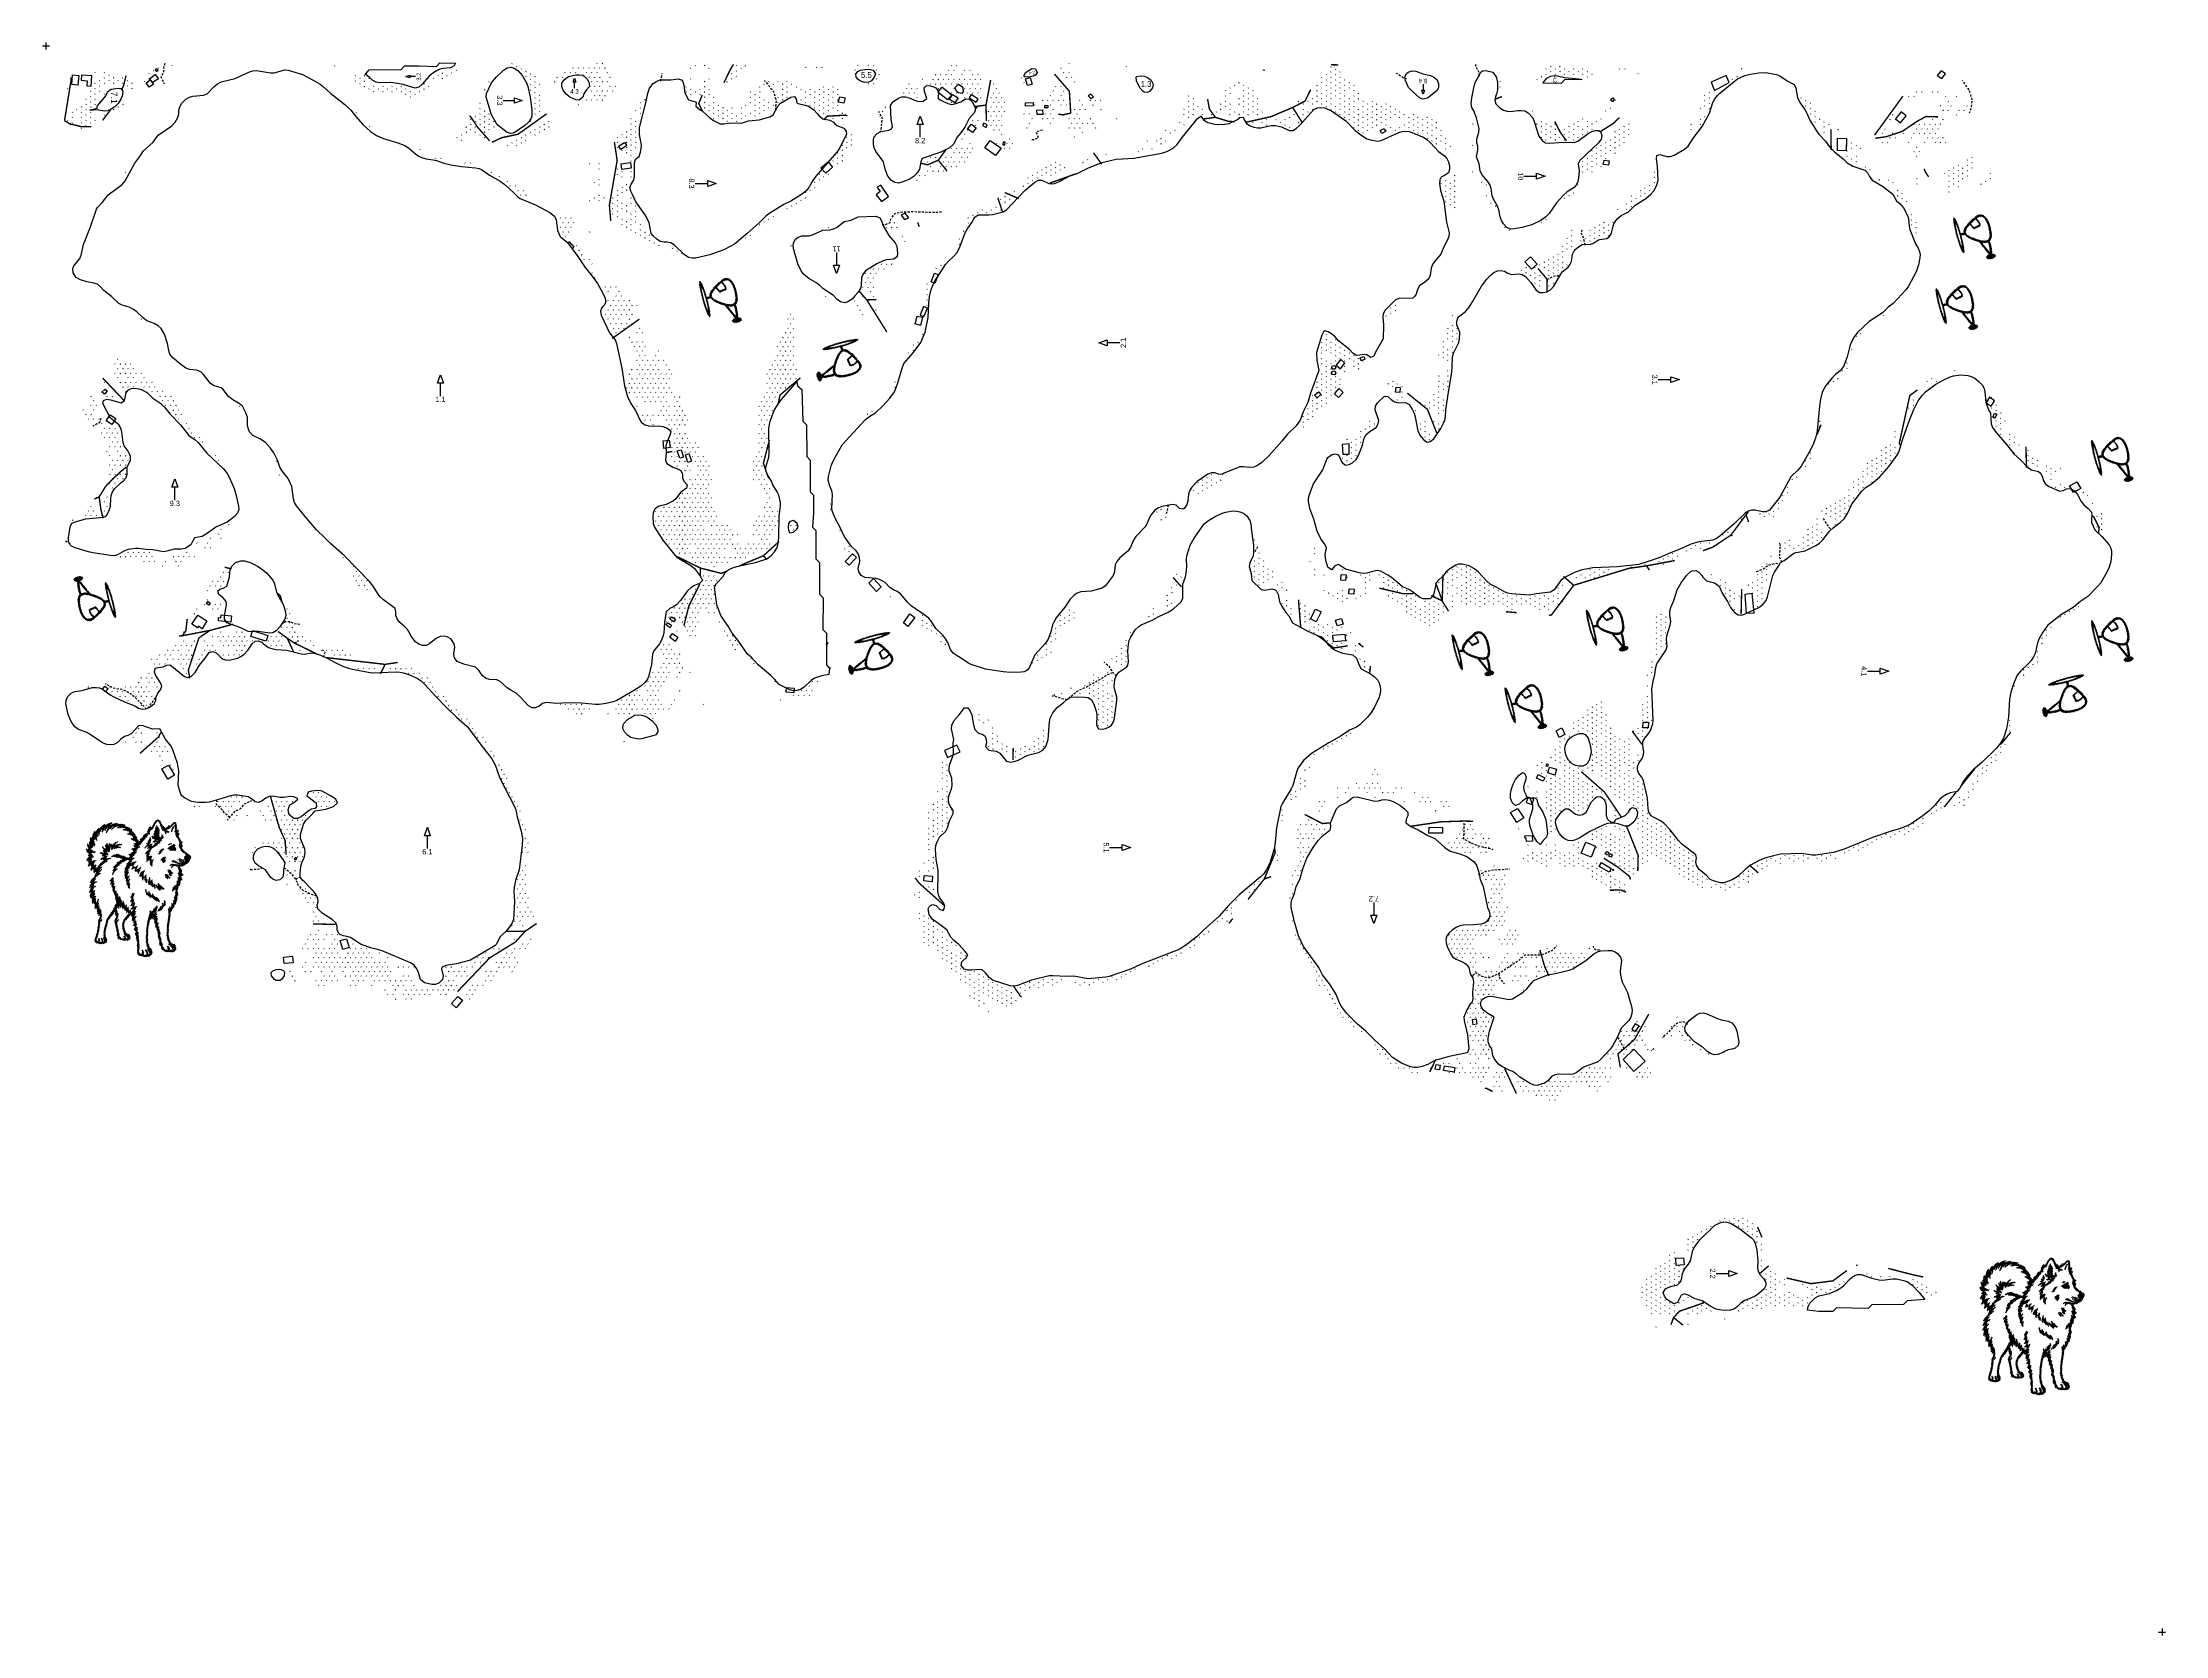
# Model space of a CAD drawing. Header units: millimetres. Extents: x -1 to 1201, y -1 to 901.
import ezdxf
from ezdxf.enums import TextEntityAlignment as Align

# ---------------------------------------------------------------- set-up
doc = ezdxf.new("R2010")
doc.units = ezdxf.units.MM
for name, color, linetype in [('ETCH', 7, 'CONTINUOUS'), ('REGISTER', 8, 'CONTINUOUS'), ('SCORE', 5, 'CONTINUOUS')]:
    doc.layers.add(name, color=color, linetype=linetype)

msp = doc.modelspace()

# ---------------------------------------------------------------- linework, layer by layer
at = {"layer": 'ETCH', "const_width": 0.8}
for points in [[(11.484, 856.667), (15.284, 880.267), (15.031, 881.214)], [(43.684, 873.967), (44.884, 876.467), (46.324, 882.227)], [(390.332, 888.588), (389.182, 887.088), (384.782, 878.188)], [(526.579, 864.66), (533.201, 865.526), (535.826, 879.776)], [(574.173, 860.4), (576.773, 860), (581.173, 861), (580.373, 873.4), (571.923, 883.15)], [(732.58, 888.228), (728.53, 888.408)], [(372.696, 861.95), (370.571, 866.45), (372.571, 871.25)], [(533.401, 856.526), (533.201, 865.526)], [(663.03, 858.608), (659.63, 863.408), (658.67, 868.928)], [(717.017, 874.308), (713.83, 867.808), (706.83, 864.208), (694.63, 859.008), (680.38, 855.82)], [(821.208, 868.778), (824.408, 870.035), (825.341, 870.302)], [(1036.259, 848.486), (1052.325, 870.631)], [(11.484, 856.667), (14.684, 854.867), (21.284, 853.267), (26.284, 853.267), (26.701, 853.384)], [(33.023, 856.92), (37.559, 862.817)], [(252.155, 845.323), (245.505, 852.848), (240.905, 859.648)], [(253.551, 844.464), (258.905, 847.048), (268.305, 849.048), (284.505, 860.648)], [(441.225, 857.219), (443.371, 859.25), (453.771, 859.85), (454.665, 859.41)], [(528.401, 864.926), (527.233, 863.316)], [(673.91, 856.088), (670.23, 856.408), (663.03, 858.608), (656.185, 857.675)], [(712.452, 855.286), (706.83, 864.208)], [(855.122, 856.192), (855.408, 855.835), (858.408, 850.035), (861.837, 845.235)], [(880.776, 850.39), (888.208, 855.035), (891.785, 858.42)], [(1072.198, 858.873), (1065.398, 859.073), (1060.198, 856.273), (1051.998, 850.673), (1042.998, 847.673), (1036.621, 846.74)], [(322.796, 844.618), (324.371, 834.25), (319.971, 808.85), (320.743, 799.978)], [(1011.714, 840.036), (1011.522, 851.844)], [(506.201, 834.326), (500.201, 831.726), (496.681, 832.526)], [(510.875, 840.769), (506.201, 834.326), (510.601, 828.926), (511.001, 828.069)], [(598.69, 832.048), (594.05, 838.555)], [(1066.861, 824.952), (1064.984, 827.72), (1064.279, 829.491)], [(584.374, 826.586), (583.43, 826.408), (569.384, 821.363)], [(539.89, 813.028), (542.496, 805.208)], [(551.746, 812.591), (543.796, 816.041)], [(494.489, 799.038), (495.432, 796.638)], [(299.009, 783.618), (299.775, 785.385), (297.375, 787.985), (296.455, 787.678)], [(845.722, 773.044), (850.922, 766.844), (850.754, 759.956)], [(461.139, 760.488), (465.689, 755.238), (477.044, 737.07)], [(471.089, 755.438), (465.689, 755.238)], [(321.522, 733.365), (336.975, 744.385)], [(45.319, 698.114), (33.134, 710.991)], [(428.071, 711.072), (416.575, 701.385), (415.575, 696.635)], [(771.722, 702.444), (783.122, 693.244), (788.372, 679.931)], [(1060.622, 704.314), (1056.222, 701.114), (1050.222, 673.914), (1050.862, 673.194)], [(410.555, 675.916), (407.175, 662.785), (408.331, 659.407)], [(1005.922, 684.644), (1003.922, 679.444), (1003.402, 678.804)], [(351.895, 668.745), (355.575, 669.385)], [(1122.206, 660.298), (1122.014, 672.106)], [(33.437, 631.67), (32.104, 636.337), (31.104, 643.737), (35.104, 650.137), (42.904, 657.737), (46.475, 660.594)], [(408.909, 657.718), (409.775, 655.185), (411.447, 652.913)], [(31.104, 643.737), (28.404, 642.462)], [(939.104, 613.225), (944.722, 615.244), (954.922, 622.044), (963.522, 633.644), (964.756, 635.193)], [(964.902, 629.504), (963.522, 633.644)], [(1162.977, 622.758), (1163.422, 626.314), (1160.422, 632.314), (1159.688, 632.847)], [(415.975, 618.385), (407.175, 610.385), (393.445, 604.616)], [(954.922, 622.044), (955.364, 621.852), (955.806, 621.66)], [(106.024, 602.921), (102.184, 603.881)], [(387.037, 601.923), (383.375, 600.385), (371.575, 603.385), (357.709, 610.185)], [(371.375, 598.885), (371.575, 603.385)], [(409.095, 608.165), (407.175, 610.385)], [(851.856, 576.644), (853.322, 576.844), (865.922, 593.644), (897.122, 603.244), (907.122, 604.644), (923.178, 607.666)], [(907.122, 604.644), (908.862, 602.204)], [(134.751, 583.714), (133.584, 587.881), (132.118, 589.014)], [(362.175, 570.785), (364.975, 581.985), (371.175, 594.385)], [(639.116, 598.088), (643.916, 592.688)], [(755.922, 592.044), (769.522, 588.844), (775.094, 588.929)], [(787.799, 594.997), (791.522, 584.844)], [(791.897, 599.719), (791.522, 584.844)], [(860.122, 598.744), (865.922, 593.644)], [(961.042, 591.534), (960.694, 577.266)], [(711.401, 569.457), (710.156, 584.568), (710.14, 585.552)], [(785.222, 587.784), (791.522, 584.844), (791.522, 584.644), (795.1, 578.966)], [(827.647, 578.537), (828.122, 578.644), (833.642, 578.164)], [(107.038, 571.627), (93.784, 568.081), (78.184, 565.081), (76.295, 564.925)], [(78.184, 565.081), (80.184, 567.881), (80.962, 574.569)], [(82.43, 540.911), (81.584, 545.681), (87.584, 563.881), (93.784, 568.081)], [(154.732, 554.565), (141.784, 560.881), (137.584, 563.681), (132.334, 567.531)], [(721.045, 564.79), (722.956, 564.568), (726.956, 560.568), (730.156, 558.168), (737.956, 559.368)], [(141.256, 555.833), (137.584, 563.681)], [(200.075, 549.971), (192.984, 548.881), (160.118, 552.658)], [(442.692, 559.751), (443.925, 561.285)], [(746.89, 558.635), (743.956, 560.768)], [(190.344, 543.521), (192.984, 548.881)], [(750.356, 543.568), (750.912, 548.012)], [(54.179, 498.431), (64.584, 507.681), (66.054, 510.291)], [(899.022, 511.114), (904.622, 503.514)], [(1113.386, 510.487), (1108.022, 503.914), (1107.155, 503.614)], [(548.604, 501.536), (548.436, 494.648)], [(870.222, 488.114), (883.222, 476.714), (892.876, 462.477)], [(1084.928, 479.654), (1092.949, 489.722)], [(127.984, 474.481), (132.984, 456.681), (136.384, 449.081), (136.984, 441.081)], [(1075.673, 468.037), (1082.46, 476.556)], [(728.495, 459.182), (723.566, 458.754), (713.566, 463.954)], [(808.886, 460.034), (803.966, 460.154), (790.966, 459.754), (773.629, 457.204)], [(895.726, 457.542), (902.422, 440.714), (902.197, 431.789)], [(681.501, 415.751), (690.756, 427.368), (696.956, 442.368), (696.52, 445.204)], [(883.022, 439.114), (890.822, 434.114), (897.422, 428.914), (898.099, 427.067)], [(965.347, 435.276), (970.422, 430.814)], [(493.116, 428.008), (495.356, 424.968), (507.956, 413.768), (509.37, 412.421)], [(694.656, 428.718), (690.756, 427.368)], [(886.384, 421.015), (892.822, 421.114), (895.522, 419.854)], [(152.088, 401.937), (164.88, 401.625)], [(234.017, 363.613), (252.184, 382.681), (266.784, 391.681), (272.184, 397.681)], [(261.184, 397.681), (272.184, 397.681), (278.798, 402.161)], [(670.703, 402.198), (672.863, 404.908)], [(851.966, 372.411), (849.566, 377.554), (846.766, 387.154)], [(548.636, 366.955), (552.556, 361.168), (553.281, 360.53)], [(908.451, 350.909), (900.366, 336.554), (894.566, 331.354), (890.966, 328.354), (892.32, 320.723)], [(787.926, 325.26), (784.406, 318.114)], [(827.141, 320.704), (826.966, 319.754), (833.494, 305.802)], [(815.6, 308.865), (816.566, 308.754), (820.019, 307.07)], [(972.517, 224.423), (970.017, 230.373)], [(971.078, 203.834), (976.258, 208.314)], [(1020.61, 205.671), (1012.678, 199.834), (1000.278, 198.234), (986.478, 201.434)], [(1026.656, 208.79), (1026.234, 208.646), (1025.812, 208.501)], [(1063.778, 202.034), (1058.078, 203.234), (1044.009, 206.855)], [(920.978, 174.984), (922.478, 179.034), (925.878, 182.634), (939.678, 187.434)], [(939.678, 187.434), (939.362, 187.793), (939.045, 188.151)], [(922.478, 179.034), (927.845, 174.718)]]:
    msp.add_lwpolyline(points, dxfattribs=at)
at = {"layer": 'ETCH'}
for points in [[(16.084, 882.667), (19.684, 882.267), (19.084, 876.867), (15.684, 877.267)], [(26.484, 876.267), (26.884, 882.067), (21.084, 882.467), (20.884, 879.667), (24.284, 879.267), (24.084, 876.467)], [(59.443, 875.677), (57.643, 878.077), (60.043, 879.877), (61.843, 877.477)], [(61.243, 878.277), (59.643, 880.477), (62.843, 882.877), (64.643, 880.477)], [(62.843, 885.477), (63.643, 884.477), (64.443, 885.277), (63.643, 886.277)], [(204.818, 881.649), (207, 882.412), (207, 880.885)], [(300.223, 880.706), (301.012, 878.452), (299.434, 878.452)], [(559.363, 877.405), (556.763, 876.605), (555.563, 880.405), (558.163, 881.205)], [(945.722, 873.844), (953.922, 878.244), (952.322, 882.244), (943.722, 878.444)], [(1074.398, 880.673), (1076.398, 883.273), (1073.998, 884.873), (1071.798, 882.273)], [(270.512, 868.192), (266.234, 866.695), (266.234, 869.69)], [(453.371, 869.65), (452.771, 866.65), (449.571, 867.25), (450.371, 870.25)], [(508.401, 875.726), (513.801, 871.326), (511.401, 868.526), (506.001, 872.926)], [(512.601, 868.726), (514.201, 871.526), (517.401, 869.726), (515.601, 866.726)], [(524.801, 871.526), (523.601, 869.726), (527.601, 867.126), (528.801, 868.926)], [(555.573, 866.8), (559.973, 867), (559.973, 865.2), (555.573, 865)], [(592.373, 872), (593.973, 870.2), (592.773, 869), (590.973, 870.8)], [(780.686, 871.646), (779.883, 873.941), (781.49, 873.941)], [(889.008, 868.635), (888.008, 869.435), (886.808, 868.435), (888.008, 867.635)], [(495.909, 859.33), (497.589, 854.53), (494.229, 854.53)], [(527.601, 852.726), (525.601, 849.926), (522.801, 852.126), (525.001, 854.726)], [(532.001, 855.326), (531.201, 853.926), (533.201, 852.926), (533.801, 854.326)], [(561.973, 862.6), (565.173, 862.8), (565.373, 860.2), (562.173, 860.2)], [(566.573, 865.4), (568.173, 865.4), (568.173, 864), (566.573, 864)], [(1050.998, 855.473), (1054.198, 859.473), (1051.398, 861.673), (1048.198, 857.673)], [(328.571, 844.45), (329.771, 842.65), (326.371, 840.45), (325.171, 842.25)], [(535.601, 845.526), (541.801, 841.126), (538.601, 836.926), (532.601, 841.326)], [(544.001, 844.526), (543.001, 844.726), (542.801, 843.126), (543.801, 843.126)], [(758.63, 852.208), (759.43, 850.608), (757.23, 849.408), (756.43, 851.208)], [(1015.322, 846.844), (1020.322, 846.644), (1020.122, 839.644), (1015.322, 839.844)], [(331.971, 833.05), (332.371, 829.85), (326.971, 829.05), (326.571, 832.25)], [(443.771, 833.45), (446.371, 830.45), (442.571, 827.05), (439.771, 830.05)], [(885.608, 831.435), (882.608, 831.835), (883.208, 834.435), (886.008, 834.035)], [(380.45, 821.13), (375.65, 819.45), (375.65, 822.81)], [(478.001, 813.726), (473.601, 820.126), (471.601, 819.126), (473.201, 816.526), (471.001, 814.726), (474.001, 810.926)], [(849.733, 825.254), (844.933, 823.574), (844.933, 826.934)], [(487.089, 800.838), (489.489, 801.638), (487.489, 804.438), (485.089, 803.238)], [(448.62, 770.146), (446.94, 774.946), (450.3, 774.946)], [(502.23, 765.408), (504.03, 770.408), (506.03, 769.608), (504.23, 764.608)], [(845.322, 775.444), (842.122, 772.644), (838.322, 776.844), (841.522, 779.644)], [(496.03, 740.808), (493.03, 741.608), (494.23, 746.008), (497.23, 745.408)], [(495.83, 746.608), (498.03, 745.808), (500.03, 750.608), (497.83, 751.408)], [(597.031, 730.896), (601.831, 732.576), (601.831, 729.216)], [(732.23, 719.008), (733.23, 720.208), (734.03, 721.408), (736.23, 719.608), (735.43, 718.408), (733.63, 716.208), (731.43, 718.008)], [(745.63, 720.808), (745.03, 722.408), (747.03, 723.208), (747.63, 721.608)], [(224.304, 712.818), (225.984, 708.018), (222.624, 708.018)], [(728.83, 713.808), (729.23, 714.608), (730.03, 715.008), (730.83, 714.608), (731.23, 713.808), (730.43, 712.808), (729.43, 713.008)], [(729.03, 717.008), (729.23, 717.808), (730.03, 718.008), (730.83, 717.808), (731.23, 717.008), (730.43, 716.008), (729.63, 716.008)], [(925.735, 710.083), (920.935, 708.403), (920.935, 711.763)], [(32.704, 702.937), (34.504, 704.737), (35.704, 703.737), (34.104, 701.937)], [(722.83, 701.608), (720.63, 699.808), (719.23, 701.208), (721.43, 703.208)], [(735.43, 702.808), (732.83, 700.008), (730.43, 702.008), (733.23, 705.008)], [(767.722, 705.644), (767.522, 702.844), (765.122, 703.044), (765.322, 705.844)], [(1104.222, 698.114), (1101.422, 700.114), (1099.422, 696.914), (1102.222, 695.114)], [(37.304, 690.137), (40.504, 688.137), (38.304, 684.737), (35.104, 686.737)], [(1105.422, 690.514), (1104.222, 688.314), (1103.222, 688.914), (1104.222, 691.114)], [(350.375, 675.385), (353.775, 675.785), (354.375, 671.585), (350.775, 671.185)], [(738.522, 673.844), (738.522, 667.644), (735.322, 667.644), (735.122, 673.644)], [(358.375, 669.785), (360.575, 670.385), (361.975, 666.185), (359.775, 665.585)], [(362.975, 667.585), (364.975, 668.185), (366.375, 663.985), (364.375, 663.185)], [(73.957, 653.935), (75.637, 649.135), (72.277, 649.135)], [(1150.822, 652.314), (1153.022, 648.514), (1148.822, 646.114), (1146.622, 649.914)], [(459.83, 609.408), (455.63, 605.008), (453.43, 607.208), (457.63, 611.408)], [(471.23, 590.208), (466.83, 594.808), (469.43, 597.408), (473.83, 592.808)], [(737.122, 599.644), (736.722, 596.444), (734.122, 596.644), (734.322, 599.844)], [(738.722, 591.644), (741.722, 591.444), (741.522, 588.644), (738.522, 588.844)], [(91.784, 583.281), (92.584, 584.481), (93.984, 583.481), (93.184, 582.481)], [(486.43, 572.408), (490.03, 577.408), (492.83, 575.408), (489.03, 570.408)], [(719.756, 580.168), (722.956, 578.568), (720.156, 572.968), (716.956, 574.568)], [(967.022, 588.914), (962.822, 588.514), (963.622, 577.914), (968.022, 578.114)], [(86.984, 576.681), (91.984, 573.481), (89.384, 569.081), (87.384, 570.481), (86.784, 569.481), (83.584, 571.681)], [(100.184, 576.881), (105.984, 576.281), (105.584, 572.681), (100.384, 573.281), (98.584, 573.481), (98.584, 575.481), (99.984, 575.281)], [(117.984, 568.081), (126.584, 565.281), (125.584, 562.081), (116.984, 564.681)], [(352.175, 570.985), (352.975, 572.385), (355.175, 570.985), (354.375, 569.585)], [(354.175, 574.385), (355.175, 575.785), (357.375, 574.385), (356.375, 572.985)], [(355.775, 566.385), (358.775, 564.185), (357.175, 561.785), (354.175, 564.185)], [(729.556, 565.368), (736.356, 565.968), (736.756, 562.168), (729.956, 561.568)], [(734.556, 574.768), (735.356, 571.568), (731.956, 570.768), (731.156, 573.968)], [(1044.261, 545.008), (1039.461, 543.328), (1039.461, 546.688)], [(32.984, 534.681), (34.384, 536.481), (36.184, 535.081), (34.784, 533.281)], [(419.975, 533.185), (420.175, 535.785), (424.575, 535.385), (424.375, 532.785)], [(860.822, 509.114), (857.622, 507.514), (856.022, 511.314), (859.222, 512.914)], [(908.022, 512.914), (905.022, 512.914), (905.222, 516.114), (908.222, 516.114)], [(516.756, 503.168), (509.756, 500.168), (511.356, 496.168), (518.556, 499.368)], [(66.584, 489.681), (70.384, 491.881), (73.784, 486.081), (69.984, 483.881)], [(845.822, 486.514), (849.622, 484.714), (848.622, 482.714), (844.822, 484.514)], [(851.622, 492.114), (850.622, 492.514), (850.222, 491.514), (851.222, 491.314)], [(852.222, 490.714), (856.222, 489.514), (855.222, 486.114), (851.222, 487.514)], [(843.422, 472.514), (840.022, 473.714), (839.022, 470.714), (842.422, 469.514)], [(837.622, 461.914), (833.822, 459.314), (830.222, 464.914), (834.022, 467.314)], [(216.906, 456.681), (218.586, 451.881), (215.226, 451.881)], [(615.169, 445.176), (610.369, 443.496), (610.369, 446.856)], [(791.566, 456.554), (791.566, 453.354), (783.966, 453.354), (784.166, 456.754)], [(842.422, 451.914), (842.622, 448.714), (839.222, 448.514), (839.022, 450.514), (838.422, 450.514), (838.222, 451.714)], [(878.222, 445.914), (875.822, 439.714), (870.222, 441.914), (872.822, 448.114)], [(142.184, 439.481), (141.584, 438.681), (142.384, 438.281), (142.984, 438.881)], [(880.422, 434.514), (881.622, 436.714), (887.222, 433.314), (886.022, 431.314)], [(883.822, 441.514), (884.622, 442.914), (885.822, 442.314), (885.022, 440.914)], [(885.822, 440.314), (886.622, 441.714), (887.822, 440.914), (887.022, 439.714)], [(887.822, 432.314), (888.222, 432.914), (888.622, 432.514), (888.222, 432.114)], [(502.756, 425.768), (497.956, 426.368), (498.156, 429.368), (502.956, 428.968)], [(752.813, 402.075), (751.133, 406.875), (754.493, 406.875)], [(171.184, 393.481), (172.584, 388.481), (168.984, 387.481), (167.584, 392.481)], [(135.384, 383.081), (140.584, 383.681), (140.984, 379.881), (135.784, 379.481)], [(233.184, 354.481), (230.584, 356.881), (234.184, 360.881), (236.784, 358.681)], [(811.166, 345.154), (808.966, 344.754), (808.566, 347.754), (810.766, 348.154)], [(900.766, 340.954), (902.966, 343.954), (900.766, 345.354), (898.766, 342.354)], [(893.966, 325.154), (899.966, 330.954), (906.366, 324.154), (899.966, 318.354)], [(790.366, 321.954), (789.966, 319.354), (787.566, 319.754), (787.966, 322.354)], [(798.166, 317.954), (792.166, 318.954), (792.766, 321.554), (798.566, 320.554)], [(928.078, 212.834), (928.478, 208.834), (923.878, 208.434), (923.678, 212.634)], [(958.529, 203.915), (953.729, 202.235), (953.729, 205.595)]]:
    msp.add_lwpolyline(points, close=True, dxfattribs=at)
for points in [[(28.932, 883.973), (28.72, 883.761)], [(28.932, 877.973), (28.72, 877.761)], [(31.53, 879.473), (31.318, 879.261)], [(34.128, 883.973), (33.916, 883.761)], [(34.128, 880.973), (33.916, 880.761)], [(34.128, 877.973), (33.916, 877.761)], [(36.726, 882.473), (36.514, 882.261)], [(36.726, 879.473), (36.514, 879.261)], [(39.324, 880.973), (39.112, 880.761)], [(39.324, 877.973), (39.112, 877.761)], [(41.922, 879.473), (41.71, 879.261)], [(44.52, 880.973), (44.308, 880.761)], [(44.52, 877.973), (44.308, 877.761)], [(47.118, 879.473), (46.906, 879.261)], [(49.716, 877.973), (49.504, 877.761)], [(56.686, 878.971), (56.899, 879.183)], [(59.284, 883.471), (59.497, 883.683)], [(59.284, 880.471), (59.497, 880.683)], [(61.882, 884.971), (62.095, 885.183)], [(64.48, 886.471), (64.693, 886.683)], [(66.634, 880.638), (66.243, 881.477), (66.372, 881.718)], [(66.752, 882.423), (67.321, 883.479)], [(67.48, 878.825), (66.973, 879.913)], [(67.651, 884.198), (67.73, 885.395)], [(67.784, 886.193), (67.924, 887.381)], [(68.094, 877.348), (67.945, 877.72), (67.797, 878.091)], [(68.13, 888.154), (68.439, 889.313)], [(72.274, 887.971), (72.487, 888.183)], [(164.407, 887.719), (164.619, 887.507)], [(176.028, 882.078), (176.24, 882.29)], [(176.028, 879.078), (176.24, 879.29)], [(178.626, 880.578), (178.838, 880.79)], [(178.626, 877.578), (178.838, 877.79)], [(181.224, 882.078), (181.436, 882.29)], [(181.224, 879.078), (181.436, 879.29)], [(183.822, 880.578), (184.034, 880.79)], [(210.273, 881.649), (207, 881.649)], [(214.998, 877.578), (215.21, 877.79)], [(220.194, 880.578), (220.406, 880.79)], [(222.792, 882.078), (223.004, 882.29)], [(225.39, 883.578), (225.602, 883.79)], [(225.39, 880.578), (225.602, 880.79)], [(227.988, 882.078), (228.2, 882.29)], [(230.586, 883.578), (230.798, 883.79)], [(233.184, 885.078), (233.396, 885.29)], [(251.971, 878.654), (251.759, 878.442)], [(264.961, 889.154), (264.749, 888.942)], [(267.559, 887.654), (267.347, 887.442)], [(270.157, 886.154), (269.945, 885.942)], [(272.755, 884.654), (272.543, 884.442)], [(272.755, 881.654), (272.543, 881.442)], [(275.353, 883.154), (275.141, 882.942)], [(275.353, 880.154), (275.141, 879.942)], [(277.951, 881.654), (277.739, 881.442)], [(277.951, 878.654), (277.739, 878.442)], [(288.781, 878.856), (288.993, 878.644)], [(290.281, 881.454), (290.493, 881.242)], [(293.281, 881.454), (293.493, 881.242)], [(294.781, 884.052), (294.993, 883.84)], [(297.781, 884.052), (297.993, 883.84)], [(299.281, 886.65), (299.493, 886.438)], [(300.223, 875.071), (300.223, 878.452)], [(300.781, 884.052), (300.993, 883.84)], [(302.281, 886.65), (302.493, 886.438)], [(305.281, 886.65), (305.493, 886.438)], [(306.781, 884.052), (306.993, 883.84)], [(308.281, 886.65), (308.493, 886.438)], [(308.281, 881.454), (308.493, 881.242)], [(309.781, 884.052), (309.993, 883.84)], [(309.781, 878.856), (309.993, 878.644)], [(311.281, 886.65), (311.493, 886.438)], [(311.281, 881.454), (311.493, 881.242)], [(312.781, 889.248), (312.993, 889.036)], [(312.781, 884.052), (312.993, 883.84)], [(312.781, 878.856), (312.993, 878.644)], [(314.281, 886.65), (314.493, 886.438)], [(314.281, 881.454), (314.493, 881.242)], [(315.781, 889.248), (315.993, 889.036)], [(315.781, 878.856), (315.993, 878.644)], [(317.281, 886.65), (317.493, 886.438)], [(318.781, 884.052), (318.993, 883.84)], [(318.781, 878.856), (318.993, 878.644)], [(320.281, 881.454), (320.493, 881.242)], [(349.171, 879.05), (349.354, 880.236)], [(349.476, 881.026), (349.658, 882.212)], [(349.78, 883.003), (349.838, 883.383)], [(366.126, 886.456), (365.913, 886.243)], [(366.126, 880.456), (365.913, 880.243)], [(368.724, 887.956), (368.511, 887.743)], [(373.92, 887.956), (373.707, 887.743)], [(373.92, 878.956), (373.707, 878.743)], [(376.518, 886.456), (376.305, 886.243)], [(376.518, 880.456), (376.305, 880.243)], [(386.544, 878.682), (386.757, 878.894)], [(389.142, 886.182), (389.355, 886.394)], [(389.142, 883.182), (389.355, 883.394)], [(389.142, 880.182), (389.355, 880.394)], [(391.74, 887.682), (391.953, 887.894)], [(391.74, 884.682), (391.953, 884.894)], [(391.74, 881.682), (391.953, 881.894)], [(394.338, 886.182), (394.551, 886.394)], [(396.936, 887.682), (397.149, 887.894)], [(407.716, 879.533), (407.961, 879.217), (408.205, 878.9)], [(408.694, 878.267), (409.445, 877.331)], [(410.292, 878.956), (410.079, 878.743)], [(415.488, 878.956), (415.275, 878.743)], [(420.684, 878.956), (420.471, 878.743)], [(431.043, 887.112), (431.255, 886.9)], [(437.043, 887.112), (437.255, 886.9)], [(440.043, 887.112), (440.255, 886.9)], [(458.989, 885.549), (459.201, 885.337)], [(460.489, 888.147), (460.701, 887.935)], [(466.489, 888.147), (466.701, 887.935)], [(466.489, 877.755), (466.701, 877.543)], [(469.489, 888.147), (469.701, 887.935)], [(469.489, 877.755), (469.701, 877.543)], [(470.989, 885.549), (471.201, 885.337)], [(470.989, 880.353), (471.201, 880.141)], [(472.489, 882.951), (472.701, 882.739)], [(489.495, 877.611), (489.707, 877.398)], [(496.995, 880.209), (497.207, 879.996)], [(501.495, 877.611), (501.707, 877.398)], [(502.995, 880.209), (503.207, 879.996)], [(504.495, 882.807), (504.707, 882.594)], [(504.495, 877.611), (504.707, 877.398)], [(505.995, 880.209), (506.207, 879.996)], [(507.495, 882.807), (507.707, 882.594)], [(507.495, 877.611), (507.707, 877.398)], [(508.995, 880.209), (509.207, 879.996)], [(510.495, 882.807), (510.707, 882.594)], [(510.495, 877.611), (510.707, 877.398)], [(511.995, 885.405), (512.207, 885.192)], [(511.995, 880.209), (512.207, 879.996)], [(513.495, 888.003), (513.707, 887.79)], [(513.495, 882.807), (513.707, 882.594)], [(513.495, 877.611), (513.707, 877.398)], [(514.995, 885.405), (515.207, 885.192)], [(514.995, 880.209), (515.207, 879.996)], [(516.495, 888.003), (516.707, 887.79)], [(516.495, 877.611), (516.707, 877.398)], [(517.995, 880.209), (518.207, 879.996)], [(519.495, 882.807), (519.707, 882.594)], [(519.495, 877.611), (519.707, 877.398)], [(520.995, 885.405), (521.207, 885.192)], [(520.995, 880.209), (521.207, 879.996)], [(522.495, 877.611), (522.707, 877.398)], [(523.995, 885.405), (524.207, 885.192)], [(523.995, 880.209), (524.207, 879.996)], [(525.495, 882.807), (525.707, 882.594)], [(525.495, 877.611), (525.707, 877.398)], [(526.995, 880.209), (527.207, 879.996)], [(528.495, 882.807), (528.707, 882.594)], [(528.495, 877.611), (528.707, 877.398)], [(529.995, 880.209), (530.207, 879.996)], [(537.495, 877.611), (537.707, 877.398)], [(553.27, 880.697), (553.057, 880.909)], [(554.77, 878.099), (554.557, 878.311)], [(575.567, 886.53), (575.779, 886.318)], [(577.067, 883.932), (577.279, 883.72)], [(578.567, 881.334), (578.779, 881.122)], [(580.067, 889.128), (580.279, 888.916)], [(580.067, 883.932), (580.279, 883.72)], [(581.567, 881.334), (581.779, 881.122)], [(583.067, 878.736), (583.279, 878.524)], [(612.561, 887.425), (612.773, 887.213)], [(676.425, 878.102), (676.638, 878.314)], [(691.035, 885.161), (689.85, 885.348)], [(723.189, 881.102), (723.402, 881.314)], [(723.189, 878.102), (723.402, 878.314)], [(725.787, 882.602), (726, 882.814)], [(725.787, 879.602), (726, 879.814)], [(728.385, 887.102), (728.598, 887.314)], [(728.385, 884.102), (728.598, 884.314)], [(728.385, 881.102), (728.598, 881.314)], [(728.385, 878.102), (728.598, 878.314)], [(730.983, 888.602), (731.196, 888.814)], [(730.983, 885.602), (731.196, 885.814)], [(730.983, 882.602), (731.196, 882.814)], [(730.983, 879.602), (731.196, 879.814)], [(733.581, 884.102), (733.794, 884.314)], [(733.581, 881.102), (733.794, 881.314)], [(733.581, 878.102), (733.794, 878.314)], [(736.179, 879.602), (736.392, 879.814)], [(738.777, 878.102), (738.99, 878.314)], [(766.233, 883.045), (765.94, 883.245), (765.648, 883.444)], [(767.884, 881.916), (766.893, 882.593)], [(769.535, 880.788), (768.544, 881.465)], [(771.498, 880.444), (770.313, 880.632)], [(810.636, 887.557), (810.408, 888.035), (810.708, 888.635)], [(811.495, 885.751), (810.979, 886.835)], [(812.355, 883.946), (811.839, 885.029)], [(812.608, 881.968), (812.48, 883.162)], [(824.366, 878.841), (824.154, 878.629)], [(845.2, 880.005), (844.988, 879.793)], [(847.798, 881.505), (847.586, 881.293)], [(850.396, 886.005), (850.184, 885.793)], [(850.396, 883.005), (850.184, 882.793)], [(852.994, 887.505), (852.782, 887.293)], [(852.994, 884.505), (852.782, 884.293)], [(855.592, 886.005), (855.38, 885.793)], [(855.592, 883.005), (855.38, 882.793)], [(858.19, 887.505), (857.978, 887.293)], [(858.19, 884.505), (857.978, 884.293)], [(860.788, 886.005), (860.576, 885.793)], [(860.788, 883.005), (860.576, 882.793)], [(863.386, 884.505), (863.174, 884.293)], [(865.984, 886.005), (865.772, 885.793)], [(865.984, 883.005), (865.772, 882.793)], [(868.582, 884.505), (868.37, 884.293)], [(871.18, 886.005), (870.968, 885.793)], [(871.18, 883.005), (870.968, 882.793)], [(873.778, 884.505), (873.566, 884.293)], [(873.778, 881.505), (873.566, 881.293)], [(876.376, 883.005), (876.164, 882.793)], [(891.796, 886.102), (892.008, 885.89)], [(894.796, 886.102), (895.008, 885.89)], [(902.296, 883.504), (902.508, 883.292)], [(955.83, 880.15), (955.618, 879.938)], [(958.428, 881.65), (958.216, 881.438)], [(961.026, 886.15), (960.814, 885.938)], [(1086.253, 879.117), (1085.998, 879.473)], [(1087.415, 877.49), (1086.718, 878.466)], [(13.344, 874.973), (13.132, 874.761)], [(23.736, 868.973), (23.524, 868.761)], [(23.736, 865.973), (23.524, 865.761)], [(26.334, 873.473), (26.122, 873.261)], [(26.334, 870.473), (26.122, 870.261)], [(26.334, 867.473), (26.122, 867.261)], [(28.932, 874.973), (28.72, 874.761)], [(28.932, 871.973), (28.72, 871.761)], [(28.932, 868.973), (28.72, 868.761)], [(28.932, 865.973), (28.72, 865.761)], [(31.53, 876.473), (31.318, 876.261)], [(31.53, 873.473), (31.318, 873.261)], [(31.53, 867.473), (31.318, 867.261)], [(34.128, 871.973), (33.916, 871.761)], [(44.52, 865.973), (44.308, 865.761)], [(47.118, 876.473), (46.906, 876.261)], [(49.716, 874.973), (49.504, 874.761)], [(181.224, 876.078), (181.436, 876.29)], [(183.822, 874.578), (184.034, 874.79)], [(186.42, 876.078), (186.632, 876.29)], [(186.42, 873.078), (186.632, 873.29)], [(189.018, 874.578), (189.23, 874.79)], [(191.616, 876.078), (191.828, 876.29)], [(191.616, 873.078), (191.828, 873.29)], [(194.214, 874.578), (194.426, 874.79)], [(196.812, 876.078), (197.024, 876.29)], [(196.812, 873.078), (197.024, 873.29)], [(199.41, 874.578), (199.622, 874.79)], [(202.008, 876.078), (202.22, 876.29)], [(202.008, 873.078), (202.22, 873.29)], [(204.606, 874.578), (204.818, 874.79)], [(204.606, 871.578), (204.818, 871.79)], [(207.204, 873.078), (207.416, 873.29)], [(207.204, 870.078), (207.416, 870.29)], [(209.802, 871.578), (210.014, 871.79)], [(212.4, 873.078), (212.612, 873.29)], [(214.998, 874.578), (215.21, 874.79)], [(217.596, 876.078), (217.808, 876.29)], [(246.775, 866.654), (246.563, 866.442)], [(249.373, 874.154), (249.161, 873.942)], [(259.816, 868.192), (266.234, 868.192)], [(275.353, 877.154), (275.141, 876.942)], [(275.353, 874.154), (275.141, 873.942)], [(277.951, 875.654), (277.739, 875.442)], [(277.951, 872.654), (277.739, 872.442)], [(277.951, 869.654), (277.739, 869.442)], [(277.951, 866.654), (277.739, 866.442)], [(280.549, 877.154), (280.337, 876.942)], [(280.549, 871.154), (280.337, 870.942)], [(280.549, 868.154), (280.337, 867.942)], [(302.281, 865.866), (302.493, 865.654)], [(306.781, 868.464), (306.993, 868.252)], [(309.781, 873.66), (309.993, 873.448)], [(309.781, 868.464), (309.993, 868.252)], [(311.281, 876.258), (311.493, 876.046)], [(311.281, 871.062), (311.493, 870.85)], [(312.781, 873.66), (312.993, 873.448)], [(312.781, 868.464), (312.993, 868.252)], [(314.281, 876.258), (314.493, 876.046)], [(314.281, 871.062), (314.493, 870.85)], [(315.781, 873.66), (315.993, 873.448)], [(315.781, 868.464), (315.993, 868.252)], [(317.281, 871.062), (317.493, 870.85)], [(318.781, 873.66), (318.993, 873.448)], [(320.281, 876.258), (320.493, 876.046)], [(321.781, 873.66), (321.993, 873.448)], [(323.281, 876.258), (323.493, 876.046)], [(337.548, 866.956), (337.335, 866.743)], [(340.146, 868.456), (339.933, 868.243)], [(363.528, 875.956), (363.315, 875.743)], [(363.528, 872.956), (363.315, 872.743)], [(366.126, 874.456), (365.913, 874.243)], [(366.126, 871.456), (365.913, 871.243)], [(368.724, 872.956), (368.511, 872.743)], [(371.322, 874.456), (371.109, 874.243)], [(371.322, 871.456), (371.109, 871.243)], [(371.322, 868.456), (371.109, 868.243)], [(373.92, 875.956), (373.707, 875.743)], [(373.92, 872.956), (373.707, 872.743)], [(373.92, 869.956), (373.707, 869.743)], [(373.92, 866.956), (373.707, 866.743)], [(376.518, 874.456), (376.305, 874.243)], [(376.518, 871.456), (376.305, 871.243)], [(376.518, 865.456), (376.305, 865.243)], [(379.116, 869.956), (378.903, 869.743)], [(379.116, 866.956), (378.903, 866.743)], [(381.714, 865.456), (381.501, 865.243)], [(397.302, 865.456), (397.089, 865.243)], [(399.9, 872.956), (399.687, 872.743)], [(399.9, 869.956), (399.687, 869.743)], [(399.9, 866.956), (399.687, 866.743)], [(402.498, 871.456), (402.285, 871.243)], [(402.498, 868.456), (402.285, 868.243)], [(402.498, 865.456), (402.285, 865.243)], [(405.096, 875.956), (404.883, 875.743)], [(405.096, 872.956), (404.883, 872.743)], [(405.096, 869.956), (404.883, 869.743)], [(405.096, 866.956), (404.883, 866.743)], [(407.694, 877.456), (407.481, 877.243)], [(407.694, 868.456), (407.481, 868.243)], [(407.694, 865.456), (407.481, 865.243)], [(409.965, 876.723), (410.746, 875.812)], [(410.292, 866.956), (410.079, 866.743)], [(411.267, 875.205), (412.048, 874.294)], [(412.568, 873.686), (412.771, 873.45), (413.042, 872.604)], [(412.89, 877.456), (412.677, 877.243)], [(412.89, 865.456), (412.677, 865.243)], [(413.286, 871.842), (413.652, 870.699)], [(413.895, 869.937), (414.261, 868.794)], [(414.191, 866.018), (414.103, 864.821)], [(414.339, 868.013), (414.25, 866.816)], [(415.488, 869.956), (415.275, 869.743)], [(415.488, 866.956), (415.275, 866.743)], [(418.086, 877.456), (417.873, 877.243)], [(418.086, 874.456), (417.873, 874.243)], [(418.086, 871.456), (417.873, 871.243)], [(418.086, 868.456), (417.873, 868.243)], [(420.684, 875.956), (420.471, 875.743)], [(420.684, 872.956), (420.471, 872.743)], [(420.684, 869.956), (420.471, 869.743)], [(423.282, 877.456), (423.069, 877.243)], [(425.88, 875.956), (425.667, 875.743)], [(428.478, 874.456), (428.265, 874.243)], [(428.478, 868.456), (428.265, 868.243)], [(431.076, 872.956), (430.863, 872.743)], [(431.076, 869.956), (430.863, 869.743)], [(431.076, 866.956), (430.863, 866.743)], [(433.674, 874.456), (433.461, 874.243)], [(433.674, 871.456), (433.461, 871.243)], [(433.674, 865.456), (433.461, 865.243)], [(436.272, 872.956), (436.059, 872.743)], [(436.272, 869.956), (436.059, 869.743)], [(436.272, 866.956), (436.059, 866.743)], [(438.87, 874.456), (438.657, 874.243)], [(438.87, 871.456), (438.657, 871.243)], [(438.87, 868.456), (438.657, 868.243)], [(438.87, 865.456), (438.657, 865.243)], [(441.468, 875.956), (441.255, 875.743)], [(441.468, 872.956), (441.255, 872.743)], [(441.468, 869.956), (441.255, 869.743)], [(441.468, 866.956), (441.255, 866.743)], [(444.066, 874.456), (443.853, 874.243)], [(444.066, 871.456), (443.853, 871.243)], [(444.066, 868.456), (443.853, 868.243)], [(444.066, 865.456), (443.853, 865.243)], [(446.664, 875.956), (446.451, 875.743)], [(446.664, 872.956), (446.451, 872.743)], [(446.664, 869.956), (446.451, 869.743)], [(446.664, 866.956), (446.451, 866.743)], [(449.262, 874.456), (449.049, 874.243)], [(449.262, 871.456), (449.049, 871.243)], [(449.262, 868.456), (449.049, 868.243)], [(449.262, 865.456), (449.049, 865.243)], [(486.495, 872.415), (486.707, 872.202)], [(487.995, 875.013), (488.207, 874.8)], [(489.495, 872.415), (489.707, 872.202)], [(490.995, 875.013), (491.207, 874.8)], [(492.495, 872.415), (492.707, 872.202)], [(493.995, 875.013), (494.207, 874.8)], [(493.995, 869.817), (494.207, 869.604)], [(505.995, 875.013), (506.207, 874.8)], [(513.495, 872.415), (513.707, 872.202)], [(513.495, 867.219), (513.707, 867.006)], [(514.995, 875.013), (515.207, 874.8)], [(516.495, 872.415), (516.707, 872.202)], [(520.995, 875.013), (521.207, 874.8)], [(520.995, 869.817), (521.207, 869.604)], [(522.495, 872.415), (522.707, 872.202)], [(523.995, 875.013), (524.207, 874.8)], [(525.495, 872.415), (525.707, 872.202)], [(526.995, 875.013), (527.207, 874.8)], [(528.495, 872.415), (528.707, 872.202)], [(529.995, 875.013), (530.207, 874.8)], [(529.995, 869.817), (530.207, 869.604)], [(535.995, 869.817), (536.207, 869.604)], [(537.495, 872.415), (537.707, 872.202)], [(537.495, 867.219), (537.707, 867.006)], [(538.995, 875.013), (539.207, 874.8)], [(538.995, 869.817), (539.207, 869.604)], [(540.495, 872.415), (540.707, 872.202)], [(540.495, 867.219), (540.707, 867.006)], [(541.995, 869.817), (542.207, 869.604)], [(543.495, 867.219), (543.707, 867.006)], [(560.567, 865.746), (560.779, 865.534)], [(565.067, 868.344), (565.279, 868.132)], [(568.067, 868.344), (568.279, 868.132)], [(569.567, 870.942), (569.779, 870.73)], [(569.567, 865.746), (569.779, 865.534)], [(571.067, 873.54), (571.279, 873.328)], [(571.067, 868.344), (571.279, 868.132)], [(572.567, 876.138), (572.779, 875.926)], [(574.067, 868.344), (574.279, 868.132)], [(575.567, 876.138), (575.779, 875.926)], [(575.567, 870.942), (575.779, 870.73)], [(575.567, 865.746), (575.779, 865.534)], [(577.067, 873.54), (577.279, 873.328)], [(577.067, 868.344), (577.279, 868.132)], [(578.567, 865.746), (578.779, 865.534)], [(586.067, 868.344), (586.279, 868.132)], [(587.567, 865.746), (587.779, 865.534)], [(592.067, 868.344), (592.279, 868.132)], [(593.567, 865.746), (593.779, 865.534)], [(595.067, 868.344), (595.279, 868.132)], [(598.067, 868.344), (598.279, 868.132)], [(647.847, 870.602), (648.06, 870.814)], [(647.847, 867.602), (648.06, 867.814)], [(650.445, 869.102), (650.658, 869.314)], [(650.445, 866.102), (650.658, 866.314)], [(666.033, 866.102), (666.246, 866.314)], [(668.631, 873.602), (668.844, 873.814)], [(668.631, 870.602), (668.844, 870.814)], [(668.631, 867.602), (668.844, 867.814)], [(671.229, 875.102), (671.442, 875.314)], [(671.229, 872.102), (671.442, 872.314)], [(671.229, 866.102), (671.442, 866.314)], [(673.827, 876.602), (674.04, 876.814)], [(676.425, 869.102), (676.638, 869.314)], [(676.425, 866.102), (676.638, 866.314)], [(679.023, 876.602), (679.236, 876.814)], [(679.023, 873.602), (679.236, 873.814)], [(679.023, 870.602), (679.236, 870.814)], [(679.023, 867.602), (679.236, 867.814)], [(681.621, 875.102), (681.834, 875.314)], [(681.621, 872.102), (681.834, 872.314)], [(681.621, 869.102), (681.834, 869.314)], [(681.621, 866.102), (681.834, 866.314)], [(684.219, 873.602), (684.432, 873.814)], [(684.219, 870.602), (684.432, 870.814)], [(684.219, 867.602), (684.432, 867.814)], [(686.817, 869.102), (687.03, 869.314)], [(686.817, 866.102), (687.03, 866.314)], [(710.199, 867.602), (710.412, 867.814)], [(712.797, 866.102), (713.01, 866.314)], [(715.395, 867.602), (715.608, 867.814)], [(717.993, 869.102), (718.206, 869.314)], [(717.993, 866.102), (718.206, 866.314)], [(720.591, 876.602), (720.804, 876.814)], [(720.591, 873.602), (720.804, 873.814)], [(720.591, 870.602), (720.804, 870.814)], [(720.591, 867.602), (720.804, 867.814)], [(723.189, 872.102), (723.402, 872.314)], [(723.189, 869.102), (723.402, 869.314)], [(723.189, 866.102), (723.402, 866.314)], [(725.787, 876.602), (726, 876.814)], [(725.787, 873.602), (726, 873.814)], [(725.787, 870.602), (726, 870.814)], [(725.787, 867.602), (726, 867.814)], [(728.385, 875.102), (728.598, 875.314)], [(728.385, 872.102), (728.598, 872.314)], [(728.385, 869.102), (728.598, 869.314)], [(728.385, 866.102), (728.598, 866.314)], [(730.983, 876.602), (731.196, 876.814)], [(730.983, 873.602), (731.196, 873.814)], [(730.983, 870.602), (731.196, 870.814)], [(733.581, 875.102), (733.794, 875.314)], [(733.581, 872.102), (733.794, 872.314)], [(733.581, 869.102), (733.794, 869.314)], [(733.581, 866.102), (733.794, 866.314)], [(736.179, 876.602), (736.392, 876.814)], [(736.179, 873.602), (736.392, 873.814)], [(736.179, 870.602), (736.392, 870.814)], [(736.179, 867.602), (736.392, 867.814)], [(738.777, 875.102), (738.99, 875.314)], [(738.777, 869.102), (738.99, 869.314)], [(738.777, 866.102), (738.99, 866.314)], [(741.375, 876.602), (741.588, 876.814)], [(741.375, 873.602), (741.588, 873.814)], [(741.375, 870.602), (741.588, 870.814)], [(741.375, 867.602), (741.588, 867.814)], [(743.973, 872.102), (744.186, 872.314)], [(743.973, 869.102), (744.186, 869.314)], [(746.571, 867.602), (746.784, 867.814)], [(749.169, 866.102), (749.382, 866.314)], [(751.767, 867.602), (751.98, 867.814)], [(754.365, 866.102), (754.578, 866.314)], [(759.561, 866.102), (759.774, 866.314)], [(780.686, 877.384), (780.686, 873.941)], [(824.366, 875.841), (824.154, 875.629)], [(889.316, 868.341), (889.104, 868.129)], [(940.242, 871.15), (940.03, 870.938)], [(940.242, 868.15), (940.03, 867.938)], [(942.84, 872.65), (942.628, 872.438)], [(942.84, 869.65), (942.628, 869.438)], [(942.84, 866.65), (942.628, 866.438)], [(994.8, 869.65), (994.588, 869.438)], [(997.398, 868.15), (997.186, 867.938)], [(999.996, 866.65), (999.784, 866.438)], [(1055.704, 870.161), (1055.492, 870.373)], [(1058.704, 870.161), (1058.492, 870.373)], [(1060.204, 872.759), (1059.992, 872.971)], [(1063.204, 872.759), (1062.992, 872.971)], [(1069.204, 872.759), (1068.992, 872.971)], [(1072.204, 872.759), (1071.992, 872.971)], [(1076.704, 870.161), (1076.492, 870.373)], [(1078.204, 867.563), (1077.992, 867.775)], [(1082.704, 870.161), (1082.492, 870.373)], [(1088.578, 875.862), (1087.88, 876.839)], [(1089.74, 874.235), (1089.043, 875.211)], [(1090.456, 872.386), (1090.103, 873.533)], [(1091.044, 870.475), (1090.691, 871.622)], [(1091.208, 864.577), (1091.322, 865.771)], [(1091.587, 868.559), (1091.279, 869.71)], [(1091.398, 866.568), (1091.512, 867.762)], [(13.344, 856.973), (13.132, 856.761)], [(15.044, 854.147), (14.868, 854.501)], [(15.942, 861.473), (15.73, 861.261)], [(15.942, 858.473), (15.73, 858.261)], [(15.942, 855.473), (15.73, 855.261)], [(18.54, 862.973), (18.328, 862.761)], [(18.54, 853.973), (18.328, 853.761)], [(21.138, 864.473), (20.926, 864.261)], [(21.138, 861.473), (20.926, 861.261)], [(21.138, 858.473), (20.926, 858.261)], [(21.138, 855.473), (20.926, 855.261)], [(23.736, 862.973), (23.524, 862.761)], [(23.736, 859.973), (23.524, 859.761)], [(23.736, 856.973), (23.524, 856.761)], [(23.736, 853.973), (23.524, 853.761)], [(26.334, 864.473), (26.122, 864.261)], [(26.334, 861.473), (26.122, 861.261)], [(26.334, 858.473), (26.122, 858.261)], [(26.334, 855.473), (26.122, 855.261)], [(28.932, 856.973), (28.72, 856.761)], [(34.128, 859.973), (33.916, 859.761)], [(39.324, 862.973), (39.112, 862.761)], [(41.922, 864.473), (41.71, 864.261)], [(176.569, 861.427), (176.782, 861.215)], [(184.069, 853.633), (184.282, 853.421)], [(241.579, 857.654), (241.367, 857.442)], [(241.579, 854.654), (241.367, 854.442)], [(244.177, 859.154), (243.965, 858.942)], [(244.177, 856.154), (243.965, 855.942)], [(246.775, 863.654), (246.563, 863.442)], [(246.775, 860.654), (246.563, 860.442)], [(246.775, 857.654), (246.563, 857.442)], [(246.775, 854.654), (246.563, 854.442)], [(249.373, 862.154), (249.161, 861.942)], [(249.373, 859.154), (249.161, 858.942)], [(249.373, 856.154), (249.161, 855.942)], [(251.971, 860.654), (251.759, 860.442)], [(251.971, 857.654), (251.759, 857.442)], [(251.971, 854.654), (251.759, 854.442)], [(254.569, 856.154), (254.357, 855.942)], [(275.353, 856.154), (275.141, 855.942)], [(277.951, 863.654), (277.739, 863.442)], [(277.951, 860.654), (277.739, 860.442)], [(280.549, 865.154), (280.337, 864.942)], [(280.549, 862.154), (280.337, 861.942)], [(283.147, 854.654), (282.935, 854.442)], [(285.745, 856.154), (285.533, 855.942)], [(332.352, 857.956), (332.139, 857.743)], [(332.352, 854.956), (332.139, 854.743)], [(334.95, 862.456), (334.737, 862.243)], [(334.95, 856.456), (334.737, 856.243)], [(334.95, 853.456), (334.737, 853.243)], [(337.548, 863.956), (337.335, 863.743)], [(337.548, 860.956), (337.335, 860.743)], [(373.92, 863.956), (373.707, 863.743)], [(376.518, 862.456), (376.305, 862.243)], [(379.116, 863.956), (378.903, 863.743)], [(379.116, 860.956), (378.903, 860.743)], [(379.116, 857.956), (378.903, 857.743)], [(381.714, 862.456), (381.501, 862.243)], [(381.714, 859.456), (381.501, 859.243)], [(384.312, 863.956), (384.099, 863.743)], [(384.312, 860.956), (384.099, 860.743)], [(384.312, 857.956), (384.099, 857.743)], [(386.91, 862.456), (386.697, 862.243)], [(386.91, 859.456), (386.697, 859.243)], [(386.91, 856.456), (386.697, 856.243)], [(389.508, 863.956), (389.295, 863.743)], [(389.508, 860.956), (389.295, 860.743)], [(389.508, 857.956), (389.295, 857.743)], [(392.106, 859.456), (391.893, 859.243)], [(392.106, 856.456), (391.893, 856.243)], [(394.704, 863.956), (394.491, 863.743)], [(394.704, 860.956), (394.491, 860.743)], [(394.704, 857.956), (394.491, 857.743)], [(397.302, 859.456), (397.089, 859.243)], [(399.9, 860.956), (399.687, 860.743)], [(402.498, 862.456), (402.285, 862.243)], [(402.498, 859.456), (402.285, 859.243)], [(405.096, 863.956), (404.883, 863.743)], [(405.096, 860.956), (404.883, 860.743)], [(407.694, 862.456), (407.481, 862.243)], [(410.292, 863.956), (410.079, 863.743)], [(414.044, 864.023), (414.008, 863.537), (413.971, 863.05)], [(436.272, 863.956), (436.059, 863.743)], [(438.87, 862.456), (438.657, 862.243)], [(441.468, 863.956), (441.255, 863.743)], [(441.468, 860.956), (441.255, 860.743)], [(444.066, 862.456), (443.853, 862.243)], [(444.066, 859.456), (443.853, 859.243)], [(446.664, 863.956), (446.451, 863.743)], [(446.664, 857.956), (446.451, 857.743)], [(449.262, 862.456), (449.049, 862.243)], [(449.262, 859.456), (449.049, 859.243)], [(451.86, 860.956), (451.647, 860.743)], [(451.86, 857.956), (451.647, 857.743)], [(472.285, 862.006), (472.477, 861.655), (472.668, 861.304)], [(472.995, 859.425), (473.207, 859.212)], [(473.051, 860.601), (473.626, 859.548)], [(474.019, 854.969), (473.874, 853.778)], [(474.009, 858.846), (474.401, 858.126), (474.356, 857.748)], [(474.259, 856.954), (474.115, 855.763)], [(474.495, 862.023), (474.707, 861.81)], [(475.995, 864.621), (476.207, 864.408)], [(495.909, 847.33), (495.909, 854.53)], [(525.495, 856.827), (525.707, 856.614)], [(526.995, 854.229), (527.207, 854.016)], [(528.495, 856.827), (528.707, 856.614)], [(534.495, 862.023), (534.707, 861.81)], [(534.495, 856.827), (534.707, 856.614)], [(535.995, 864.621), (536.207, 864.408)], [(535.995, 859.425), (536.207, 859.212)], [(535.995, 854.229), (536.207, 854.016)], [(537.495, 862.023), (537.707, 861.81)], [(537.495, 856.827), (537.707, 856.614)], [(538.995, 864.621), (539.207, 864.408)], [(538.995, 859.425), (539.207, 859.212)], [(538.995, 854.229), (539.207, 854.016)], [(540.495, 862.023), (540.707, 861.81)], [(540.495, 856.827), (540.707, 856.614)], [(541.995, 864.621), (542.207, 864.408)], [(541.995, 859.425), (542.207, 859.212)], [(541.995, 854.229), (542.207, 854.016)], [(543.495, 862.023), (543.707, 861.81)], [(554.567, 860.55), (554.779, 860.338)], [(557.567, 860.55), (557.779, 860.338)], [(557.567, 855.354), (557.779, 855.142)], [(559.067, 857.952), (559.279, 857.74)], [(565.067, 857.952), (565.279, 857.74)], [(566.567, 860.55), (566.779, 860.338)], [(568.067, 857.952), (568.279, 857.74)], [(569.567, 860.55), (569.779, 860.338)], [(569.567, 855.354), (569.779, 855.142)], [(571.067, 863.148), (571.279, 862.936)], [(571.067, 857.952), (571.279, 857.74)], [(580.067, 857.952), (580.279, 857.74)], [(581.567, 855.354), (581.779, 855.142)], [(583.067, 863.148), (583.279, 862.936)], [(583.067, 857.952), (583.279, 857.74)], [(584.567, 860.55), (584.779, 860.338)], [(584.567, 855.354), (584.779, 855.142)], [(586.067, 863.148), (586.279, 862.936)], [(586.067, 857.952), (586.279, 857.74)], [(587.567, 855.354), (587.779, 855.142)], [(589.067, 863.148), (589.279, 862.936)], [(590.567, 855.354), (590.779, 855.142)], [(592.067, 857.952), (592.279, 857.74)], [(593.567, 855.354), (593.779, 855.142)], [(598.067, 863.148), (598.279, 862.936)], [(607.067, 857.952), (607.279, 857.74)], [(642.651, 855.602), (642.864, 855.814)], [(645.249, 863.102), (645.462, 863.314)], [(645.249, 860.102), (645.462, 860.314)], [(645.249, 854.102), (645.462, 854.314)], [(647.847, 864.602), (648.06, 864.814)], [(647.847, 861.602), (648.06, 861.814)], [(647.847, 858.602), (648.06, 858.814)], [(650.445, 863.102), (650.658, 863.314)], [(650.445, 860.102), (650.658, 860.314)], [(653.043, 864.602), (653.256, 864.814)], [(655.641, 863.102), (655.854, 863.314)], [(655.641, 860.102), (655.854, 860.314)], [(660.837, 860.102), (661.05, 860.314)], [(663.435, 861.602), (663.648, 861.814)], [(663.435, 858.602), (663.648, 858.814)], [(666.033, 863.102), (666.246, 863.314)], [(668.631, 864.602), (668.844, 864.814)], [(671.229, 863.102), (671.442, 863.314)], [(671.229, 860.102), (671.442, 860.314)], [(673.827, 861.602), (674.04, 861.814)], [(676.425, 860.102), (676.638, 860.314)], [(679.023, 864.602), (679.236, 864.814)], [(679.023, 861.602), (679.236, 861.814)], [(681.621, 863.102), (681.834, 863.314)], [(681.621, 860.102), (681.834, 860.314)], [(684.219, 864.602), (684.432, 864.814)], [(684.219, 861.602), (684.432, 861.814)], [(684.219, 855.602), (684.432, 855.814)], [(686.817, 863.102), (687.03, 863.314)], [(686.817, 860.102), (687.03, 860.314)], [(686.817, 857.102), (687.03, 857.314)], [(689.415, 861.602), (689.628, 861.814)], [(689.415, 855.602), (689.628, 855.814)], [(692.013, 857.102), (692.226, 857.314)], [(692.013, 854.102), (692.226, 854.314)], [(697.209, 857.102), (697.422, 857.314)], [(699.807, 855.602), (700.02, 855.814)], [(702.405, 857.102), (702.618, 857.314)], [(702.405, 854.102), (702.618, 854.314)], [(705.003, 858.602), (705.216, 858.814)], [(707.601, 860.102), (707.814, 860.314)], [(710.199, 855.602), (710.412, 855.814)], [(712.797, 863.102), (713.01, 863.314)], [(712.797, 860.102), (713.01, 860.314)], [(715.395, 861.602), (715.608, 861.814)], [(717.993, 863.102), (718.206, 863.314)], [(725.787, 864.602), (726, 864.814)], [(728.385, 863.102), (728.598, 863.314)], [(730.983, 864.602), (731.196, 864.814)], [(730.983, 861.602), (731.196, 861.814)], [(733.581, 863.102), (733.794, 863.314)], [(733.581, 860.102), (733.794, 860.314)], [(736.179, 864.602), (736.392, 864.814)], [(736.179, 861.602), (736.392, 861.814)], [(736.179, 858.602), (736.392, 858.814)], [(738.777, 863.102), (738.99, 863.314)], [(738.777, 860.102), (738.99, 860.314)], [(738.777, 857.102), (738.99, 857.314)], [(741.375, 864.602), (741.588, 864.814)], [(741.375, 861.602), (741.588, 861.814)], [(741.375, 858.602), (741.588, 858.814)], [(741.375, 855.602), (741.588, 855.814)], [(743.973, 863.102), (744.186, 863.314)], [(743.973, 860.102), (744.186, 860.314)], [(743.973, 857.102), (744.186, 857.314)], [(743.973, 854.102), (744.186, 854.314)], [(746.571, 864.602), (746.784, 864.814)], [(746.571, 861.602), (746.784, 861.814)], [(746.571, 858.602), (746.784, 858.814)], [(746.571, 855.602), (746.784, 855.814)], [(749.169, 863.102), (749.382, 863.314)], [(749.169, 860.102), (749.382, 860.314)], [(749.169, 857.102), (749.382, 857.314)], [(749.169, 854.102), (749.382, 854.314)], [(751.767, 864.602), (751.98, 864.814)], [(751.767, 861.602), (751.98, 861.814)], [(751.767, 858.602), (751.98, 858.814)], [(751.767, 855.602), (751.98, 855.814)], [(754.365, 863.102), (754.578, 863.314)], [(754.365, 860.102), (754.578, 860.314)], [(754.365, 857.102), (754.578, 857.314)], [(754.365, 854.102), (754.578, 854.314)], [(756.963, 864.602), (757.176, 864.814)], [(756.963, 861.602), (757.176, 861.814)], [(756.963, 858.602), (757.176, 858.814)], [(756.963, 855.602), (757.176, 855.814)], [(759.561, 863.102), (759.774, 863.314)], [(759.561, 860.102), (759.774, 860.314)], [(759.561, 857.102), (759.774, 857.314)], [(759.561, 854.102), (759.774, 854.314)], [(762.159, 864.602), (762.372, 864.814)], [(762.159, 861.602), (762.372, 861.814)], [(762.159, 858.602), (762.372, 858.814)], [(764.757, 863.102), (764.97, 863.314)], [(764.757, 860.102), (764.97, 860.314)], [(767.355, 861.602), (767.568, 861.814)], [(767.355, 858.602), (767.568, 858.814)], [(769.953, 860.102), (770.166, 860.314)], [(769.953, 854.102), (770.166, 854.314)], [(772.551, 858.602), (772.764, 858.814)], [(772.551, 855.602), (772.764, 855.814)], [(775.149, 860.102), (775.362, 860.314)], [(775.149, 857.102), (775.362, 857.314)], [(775.149, 854.102), (775.362, 854.314)], [(777.747, 858.602), (777.96, 858.814)], [(777.747, 855.602), (777.96, 855.814)], [(780.345, 857.102), (780.558, 857.314)], [(780.345, 854.102), (780.558, 854.314)], [(782.943, 858.602), (783.156, 858.814)], [(782.943, 855.602), (783.156, 855.814)], [(785.541, 857.102), (785.754, 857.314)], [(785.541, 854.102), (785.754, 854.314)], [(788.139, 855.602), (788.352, 855.814)], [(808.778, 854.841), (808.566, 854.629)], [(842.552, 862.341), (842.34, 862.129)], [(845.15, 854.841), (844.938, 854.629)], [(847.748, 856.341), (847.536, 856.129)], [(850.346, 854.841), (850.134, 854.629)], [(855.542, 854.841), (855.33, 854.629)], [(865.934, 854.841), (865.722, 854.629)], [(868.532, 856.341), (868.32, 856.129)], [(871.13, 857.841), (870.918, 857.629)], [(873.728, 856.341), (873.516, 856.129)], [(876.326, 854.841), (876.114, 854.629)], [(878.924, 856.341), (878.712, 856.129)], [(881.522, 857.841), (881.31, 857.629)], [(884.12, 862.341), (883.908, 862.129)], [(886.718, 863.841), (886.506, 863.629)], [(897.11, 854.841), (896.898, 854.629)], [(932.448, 854.65), (932.236, 854.438)], [(937.644, 863.65), (937.432, 863.438)], [(937.644, 857.65), (937.432, 857.438)], [(937.644, 854.65), (937.432, 854.438)], [(940.242, 865.15), (940.03, 864.938)], [(940.242, 859.15), (940.03, 858.938)], [(942.84, 863.65), (942.628, 863.438)], [(997.398, 865.15), (997.186, 864.938)], [(999.996, 863.65), (999.784, 863.438)], [(999.996, 860.65), (999.784, 860.438)], [(1002.594, 862.15), (1002.382, 861.938)], [(1002.594, 859.15), (1002.382, 858.938)], [(1002.594, 856.15), (1002.382, 855.938)], [(1005.192, 857.65), (1004.98, 857.438)], [(1007.79, 856.15), (1007.578, 855.938)], [(1010.388, 854.65), (1010.176, 854.438)], [(1045.204, 857.171), (1044.992, 857.383)], [(1046.704, 859.769), (1046.492, 859.981)], [(1048.204, 857.171), (1047.992, 857.383)], [(1058.704, 854.573), (1058.492, 854.785)], [(1061.704, 854.573), (1061.492, 854.785)], [(1064.704, 854.573), (1064.492, 854.785)], [(1067.704, 854.573), (1067.492, 854.785)], [(1069.204, 857.171), (1068.992, 857.383)], [(1070.704, 854.573), (1070.492, 854.785)], [(1073.704, 864.965), (1073.492, 865.177)], [(1073.704, 854.573), (1073.492, 854.785)], [(1075.204, 862.367), (1074.992, 862.579)], [(1075.204, 857.171), (1074.992, 857.383)], [(1078.204, 862.367), (1077.992, 862.579)], [(1079.704, 864.965), (1079.492, 865.177)], [(1082.704, 859.769), (1082.492, 859.981)], [(1084.204, 862.367), (1083.992, 862.579)], [(1087.204, 862.367), (1086.992, 862.579)], [(1088.704, 864.965), (1088.492, 865.177)], [(1090.05, 861.171), (1090.181, 861.549), (1090.313, 861.927)], [(1090.575, 862.682), (1090.97, 863.816)], [(21.138, 852.473), (20.926, 852.261)], [(233.785, 847.154), (233.573, 846.942)], [(236.383, 848.654), (236.171, 848.442)], [(236.383, 845.654), (236.171, 845.442)], [(238.981, 853.154), (238.769, 852.942)], [(238.981, 850.154), (238.769, 849.942)], [(241.579, 851.654), (241.367, 851.442)], [(244.177, 853.154), (243.965, 852.942)], [(244.177, 850.154), (243.965, 849.942)], [(246.775, 851.654), (246.563, 851.442)], [(246.775, 848.654), (246.563, 848.442)], [(249.373, 853.154), (249.161, 852.942)], [(249.373, 850.154), (249.161, 849.942)], [(249.373, 847.154), (249.161, 846.942)], [(251.971, 851.654), (251.759, 851.442)], [(254.569, 853.154), (254.357, 852.942)], [(262.363, 842.654), (262.151, 842.442)], [(264.961, 844.154), (264.749, 843.942)], [(267.559, 845.654), (267.347, 845.442)], [(267.559, 842.654), (267.347, 842.442)], [(270.157, 847.154), (269.945, 846.942)], [(270.157, 844.154), (269.945, 843.942)], [(272.755, 848.654), (272.543, 848.442)], [(272.755, 845.654), (272.543, 845.442)], [(275.353, 850.154), (275.141, 849.942)], [(277.951, 851.654), (277.739, 851.442)], [(277.951, 848.654), (277.739, 848.442)], [(280.549, 853.154), (280.337, 852.942)], [(280.549, 850.154), (280.337, 849.942)], [(283.147, 851.654), (282.935, 851.442)], [(285.745, 853.154), (285.533, 852.942)], [(324.558, 847.456), (324.345, 847.243)], [(324.558, 844.456), (324.345, 844.243)], [(324.558, 841.456), (324.345, 841.243)], [(327.156, 848.956), (326.943, 848.743)], [(329.754, 850.456), (329.541, 850.243)], [(329.754, 847.456), (329.541, 847.243)], [(329.754, 844.456), (329.541, 844.243)], [(329.754, 841.456), (329.541, 841.243)], [(332.352, 851.956), (332.139, 851.743)], [(332.352, 848.956), (332.139, 848.743)], [(332.352, 845.956), (332.139, 845.743)], [(332.352, 842.956), (332.139, 842.743)], [(334.95, 850.456), (334.737, 850.243)], [(334.95, 847.456), (334.737, 847.243)], [(334.95, 844.456), (334.737, 844.243)], [(334.95, 841.456), (334.737, 841.243)], [(451.86, 842.956), (451.647, 842.743)], [(454.458, 847.456), (454.245, 847.243)], [(454.458, 844.456), (454.245, 844.243)], [(454.458, 841.456), (454.245, 841.243)], [(457.056, 848.956), (456.843, 848.743)], [(457.056, 845.956), (456.843, 845.743)], [(457.056, 842.956), (456.843, 842.743)], [(473.426, 851.024), (473.281, 850.606)], [(473.778, 852.983), (473.634, 851.792)], [(519.495, 846.435), (519.707, 846.222)], [(520.995, 849.033), (521.207, 848.82)], [(522.495, 851.631), (522.707, 851.418)], [(523.995, 843.837), (524.207, 843.624)], [(537.495, 851.631), (537.707, 851.418)], [(538.995, 843.837), (539.207, 843.624)], [(540.495, 851.631), (540.707, 851.418)], [(541.995, 849.033), (542.207, 848.82)], [(544.995, 843.837), (545.207, 843.624)], [(546.495, 846.435), (546.707, 846.222)], [(547.995, 843.837), (548.207, 843.624)], [(556.067, 852.756), (556.279, 852.544)], [(560.396, 845.811), (559.198, 845.8)], [(562.185, 846.706), (561.111, 846.169)], [(561.661, 850.151), (562.06, 849.02)], [(563.246, 850.865), (562.09, 850.544)], [(562.327, 848.265), (562.726, 847.134)], [(565.173, 851.4), (564.017, 851.079)], [(580.067, 852.756), (580.279, 852.544)], [(583.067, 852.756), (583.279, 852.544)], [(583.067, 847.56), (583.279, 847.348)], [(586.067, 852.756), (586.279, 852.544)], [(587.567, 850.158), (587.779, 849.946)], [(595.067, 852.756), (595.279, 852.544)], [(624.465, 845.102), (624.678, 845.314)], [(629.661, 845.102), (629.874, 845.314)], [(632.259, 846.602), (632.472, 846.814)], [(632.259, 843.602), (632.472, 843.814)], [(634.857, 851.102), (635.07, 851.314)], [(634.857, 845.102), (635.07, 845.314)], [(637.455, 849.602), (637.668, 849.814)], [(640.053, 851.102), (640.266, 851.314)], [(705.003, 852.602), (705.216, 852.814)], [(741.375, 852.602), (741.588, 852.814)], [(743.973, 851.102), (744.186, 851.314)], [(746.571, 852.602), (746.784, 852.814)], [(746.571, 849.602), (746.784, 849.814)], [(749.169, 851.102), (749.382, 851.314)], [(751.767, 852.602), (751.98, 852.814)], [(759.561, 851.102), (759.774, 851.314)], [(762.159, 852.602), (762.372, 852.814)], [(764.757, 851.102), (764.97, 851.314)], [(767.355, 852.602), (767.568, 852.814)], [(772.551, 852.602), (772.764, 852.814)], [(775.149, 851.102), (775.362, 851.314)], [(777.747, 852.602), (777.96, 852.814)], [(777.747, 849.602), (777.96, 849.814)], [(780.345, 851.102), (780.558, 851.314)], [(782.943, 852.602), (783.156, 852.814)], [(782.943, 849.602), (783.156, 849.814)], [(782.943, 846.602), (783.156, 846.814)], [(785.541, 851.102), (785.754, 851.314)], [(785.541, 848.102), (785.754, 848.314)], [(785.541, 845.102), (785.754, 845.314)], [(788.139, 852.602), (788.352, 852.814)], [(788.139, 846.602), (788.352, 846.814)], [(788.139, 843.602), (788.352, 843.814)], [(790.737, 851.102), (790.95, 851.314)], [(790.737, 848.102), (790.95, 848.314)], [(790.737, 845.102), (790.95, 845.314)], [(793.335, 846.602), (793.548, 846.814)], [(793.335, 843.602), (793.548, 843.814)], [(795.933, 842.102), (796.146, 842.314)], [(808.778, 842.841), (808.566, 842.629)], [(847.748, 853.341), (847.536, 853.129)], [(847.748, 850.341), (847.536, 850.129)], [(847.748, 847.341), (847.536, 847.129)], [(850.346, 851.841), (850.134, 851.629)], [(850.346, 848.841), (850.134, 848.629)], [(850.346, 845.841), (850.134, 845.629)], [(852.944, 853.341), (852.732, 853.129)], [(852.944, 850.341), (852.732, 850.129)], [(852.944, 847.341), (852.732, 847.129)], [(855.542, 851.841), (855.33, 851.629)], [(855.542, 848.841), (855.33, 848.629)], [(855.542, 845.841), (855.33, 845.629)], [(858.14, 850.341), (857.928, 850.129)], [(858.14, 847.341), (857.928, 847.129)], [(860.738, 851.841), (860.526, 851.629)], [(860.738, 848.841), (860.526, 848.629)], [(860.738, 845.841), (860.526, 845.629)], [(863.336, 853.341), (863.124, 853.129)], [(863.336, 850.341), (863.124, 850.129)], [(863.336, 847.341), (863.124, 847.129)], [(865.934, 851.841), (865.722, 851.629)], [(865.934, 848.841), (865.722, 848.629)], [(865.934, 845.841), (865.722, 845.629)], [(868.532, 853.341), (868.32, 853.129)], [(868.532, 847.341), (868.32, 847.129)], [(871.13, 851.841), (870.918, 851.629)], [(871.13, 848.841), (870.918, 848.629)], [(873.728, 853.341), (873.516, 853.129)], [(873.728, 850.341), (873.516, 850.129)], [(876.326, 851.841), (876.114, 851.629)], [(881.522, 842.841), (881.31, 842.629)], [(884.12, 844.341), (883.908, 844.129)], [(886.718, 845.841), (886.506, 845.629)], [(886.718, 842.841), (886.506, 842.629)], [(889.316, 850.341), (889.104, 850.129)], [(889.316, 847.341), (889.104, 847.129)], [(889.316, 844.341), (889.104, 844.129)], [(891.914, 851.841), (891.702, 851.629)], [(891.914, 848.841), (891.702, 848.629)], [(891.914, 845.841), (891.702, 845.629)], [(891.914, 842.841), (891.702, 842.629)], [(894.512, 853.341), (894.3, 853.129)], [(894.512, 850.341), (894.3, 850.129)], [(894.512, 847.341), (894.3, 847.129)], [(894.512, 844.341), (894.3, 844.129)], [(897.11, 851.841), (896.898, 851.629)], [(897.11, 848.841), (896.898, 848.629)], [(932.448, 851.65), (932.236, 851.438)], [(1007.79, 853.15), (1007.578, 852.938)], [(1007.79, 850.15), (1007.578, 849.938)], [(1015.584, 851.65), (1015.372, 851.438)], [(1020.78, 842.65), (1020.568, 842.438)], [(1023.378, 844.15), (1023.166, 843.938)], [(1025.976, 842.65), (1025.764, 842.438)], [(1040.704, 849.377), (1040.492, 849.589)], [(1040.704, 844.181), (1040.492, 844.393)], [(1042.204, 851.975), (1041.992, 852.187)], [(1043.704, 844.181), (1043.492, 844.393)], [(1045.204, 846.779), (1044.992, 846.991)], [(1046.704, 849.377), (1046.492, 849.589)], [(1048.204, 846.779), (1047.992, 846.991)], [(1049.704, 849.377), (1049.492, 849.589)], [(1052.704, 849.377), (1052.492, 849.589)], [(1055.704, 844.181), (1055.492, 844.393)], [(1057.204, 846.779), (1056.992, 846.991)], [(1058.704, 849.377), (1058.492, 849.589)], [(1060.204, 851.975), (1059.992, 852.187)], [(1060.204, 841.583), (1059.992, 841.795)], [(1061.704, 849.377), (1061.492, 849.589)], [(1063.204, 851.975), (1062.992, 852.187)], [(1064.704, 849.377), (1064.492, 849.589)], [(1064.704, 844.181), (1064.492, 844.393)], [(1066.204, 851.975), (1065.992, 852.187)], [(1066.204, 846.779), (1065.992, 846.991)], [(1067.704, 849.377), (1067.492, 849.589)], [(1069.204, 851.975), (1068.992, 852.187)], [(1069.204, 846.779), (1068.992, 846.991)], [(1070.704, 849.377), (1070.492, 849.589)], [(1070.704, 844.181), (1070.492, 844.393)], [(1072.204, 851.975), (1071.992, 852.187)], [(1072.204, 846.779), (1071.992, 846.991)], [(1073.704, 844.181), (1073.492, 844.393)], [(1075.204, 846.779), (1074.992, 846.991)], [(1076.704, 844.181), (1076.492, 844.393)], [(212.569, 840.643), (212.782, 840.431)], [(221.569, 835.447), (221.782, 835.235)], [(224.569, 835.447), (224.782, 835.235)], [(238.069, 832.849), (238.282, 832.637)], [(241.069, 832.849), (241.282, 832.637)], [(308.97, 832.456), (308.757, 832.243)], [(314.166, 832.456), (313.953, 832.243)], [(314.166, 829.456), (313.953, 829.243)], [(324.558, 829.456), (324.345, 829.243)], [(327.156, 839.956), (326.943, 839.743)], [(329.754, 838.456), (329.541, 838.243)], [(332.352, 839.956), (332.139, 839.743)], [(332.352, 836.956), (332.139, 836.743)], [(332.352, 833.956), (332.139, 833.743)], [(446.664, 833.956), (446.451, 833.743)], [(449.262, 838.456), (449.049, 838.243)], [(449.262, 835.456), (449.049, 835.243)], [(449.262, 832.456), (449.049, 832.243)], [(451.86, 839.956), (451.647, 839.743)], [(451.86, 836.956), (451.647, 836.743)], [(451.86, 833.956), (451.647, 833.743)], [(499.995, 833.445), (500.207, 833.232)], [(501.495, 836.043), (501.707, 835.83)], [(501.495, 830.847), (501.707, 830.634)], [(504.495, 836.043), (504.707, 835.83)], [(507.495, 836.043), (507.707, 835.83)], [(507.495, 830.847), (507.707, 830.634)], [(508.995, 838.641), (509.207, 838.428)], [(508.995, 833.445), (509.207, 833.232)], [(510.495, 836.043), (510.707, 835.83)], [(510.495, 830.847), (510.707, 830.634)], [(511.995, 833.445), (512.207, 833.232)], [(513.495, 841.239), (513.707, 841.026)], [(513.495, 836.043), (513.707, 835.83)], [(513.495, 830.847), (513.707, 830.634)], [(514.995, 838.641), (515.207, 838.428)], [(514.995, 833.445), (515.207, 833.232)], [(516.495, 841.239), (516.707, 841.026)], [(516.495, 830.847), (516.707, 830.634)], [(517.995, 838.641), (518.207, 838.428)], [(517.995, 833.445), (518.207, 833.232)], [(519.495, 841.239), (519.707, 841.026)], [(519.495, 836.043), (519.707, 835.83)], [(520.995, 838.641), (521.207, 838.428)], [(520.995, 833.445), (521.207, 833.232)], [(522.495, 841.239), (522.707, 841.026)], [(522.495, 836.043), (522.707, 835.83)], [(523.995, 838.641), (524.207, 838.428)], [(525.495, 841.239), (525.707, 841.026)], [(543.495, 841.239), (543.707, 841.026)], [(546.495, 841.239), (546.707, 841.026)], [(567.309, 830.102), (567.522, 830.314)], [(569.907, 831.602), (570.12, 831.814)], [(572.505, 833.102), (572.718, 833.314)], [(572.505, 830.102), (572.718, 830.314)], [(575.103, 831.602), (575.316, 831.814)], [(577.701, 830.102), (577.914, 830.314)], [(588.093, 833.102), (588.306, 833.314)], [(590.691, 834.602), (590.904, 834.814)], [(601.083, 837.602), (601.296, 837.814)], [(619.269, 839.102), (619.482, 839.314)], [(621.867, 840.602), (622.08, 840.814)], [(627.063, 840.602), (627.276, 840.814)], [(793.335, 840.602), (793.548, 840.814)], [(871.13, 833.841), (870.918, 833.629)], [(871.13, 830.841), (870.918, 830.629)], [(873.728, 835.341), (873.516, 835.129)], [(873.728, 832.341), (873.516, 832.129)], [(876.326, 839.841), (876.114, 839.629)], [(876.326, 836.841), (876.114, 836.629)], [(876.326, 833.841), (876.114, 833.629)], [(876.326, 830.841), (876.114, 830.629)], [(878.924, 841.341), (878.712, 841.129)], [(878.924, 838.341), (878.712, 838.129)], [(878.924, 835.341), (878.712, 835.129)], [(878.924, 832.341), (878.712, 832.129)], [(881.522, 839.841), (881.31, 839.629)], [(881.522, 836.841), (881.31, 836.629)], [(881.522, 830.841), (881.31, 830.629)], [(884.12, 841.341), (883.908, 841.129)], [(884.12, 838.341), (883.908, 838.129)], [(884.12, 835.341), (883.908, 835.129)], [(886.718, 839.841), (886.506, 839.629)], [(889.316, 841.341), (889.104, 841.129)], [(889.316, 838.341), (889.104, 838.129)], [(1020.78, 839.65), (1020.568, 839.438)], [(1020.78, 836.65), (1020.568, 836.438)], [(1023.378, 841.15), (1023.166, 840.938)], [(1023.378, 835.15), (1023.166, 834.938)], [(1025.976, 836.65), (1025.764, 836.438)], [(1025.976, 833.65), (1025.764, 833.438)], [(1028.574, 841.15), (1028.362, 840.938)], [(1031.172, 830.65), (1030.96, 830.438)], [(1058.704, 838.985), (1058.492, 839.197)], [(1060.204, 836.387), (1059.992, 836.599)], [(1061.704, 838.985), (1061.492, 839.197)], [(1080.932, 829.814), (1081.144, 830.026)], [(1083.53, 831.314), (1083.742, 831.526)], [(1086.128, 829.814), (1086.34, 830.026)], [(1088.726, 834.314), (1088.938, 834.526)], [(1088.726, 831.314), (1088.938, 831.526)], [(1091.324, 835.814), (1091.536, 836.026)], [(1091.324, 832.814), (1091.536, 833.026)], [(1091.324, 829.814), (1091.536, 830.026)], [(46.069, 827.653), (46.282, 827.441)], [(253.069, 827.653), (253.282, 827.441)], [(257.569, 825.055), (257.782, 824.843)], [(262.069, 822.457), (262.282, 822.245)], [(263.569, 819.859), (263.782, 819.647)], [(266.569, 819.859), (266.782, 819.647)], [(311.568, 821.956), (311.355, 821.743)], [(314.166, 823.456), (313.953, 823.243)], [(314.166, 820.456), (313.953, 820.243)], [(324.558, 826.456), (324.345, 826.243)], [(324.558, 817.456), (324.345, 817.243)], [(327.156, 827.956), (326.943, 827.743)], [(327.156, 824.956), (326.943, 824.743)], [(327.156, 818.956), (326.943, 818.743)], [(329.754, 820.456), (329.541, 820.243)], [(329.754, 817.456), (329.541, 817.243)], [(332.352, 827.956), (332.139, 827.743)], [(332.352, 824.956), (332.139, 824.743)], [(368.45, 821.13), (375.65, 821.13)], [(433.674, 817.456), (433.461, 817.243)], [(436.272, 821.956), (436.059, 821.743)], [(436.272, 818.956), (436.059, 818.743)], [(438.87, 826.456), (438.657, 826.243)], [(438.87, 823.456), (438.657, 823.243)], [(441.468, 827.956), (441.255, 827.743)], [(441.468, 824.956), (441.255, 824.743)], [(444.066, 826.456), (443.853, 826.243)], [(493.995, 823.053), (494.207, 822.84)], [(495.495, 825.651), (495.707, 825.438)], [(498.495, 825.651), (498.707, 825.438)], [(499.995, 828.249), (500.207, 828.036)], [(502.995, 828.249), (503.207, 828.036)], [(505.995, 828.249), (506.207, 828.036)], [(508.995, 828.249), (509.207, 828.036)], [(554.319, 819.602), (554.532, 819.814)], [(556.917, 824.102), (557.13, 824.314)], [(556.917, 821.102), (557.13, 821.314)], [(559.515, 825.602), (559.728, 825.814)], [(559.515, 822.602), (559.728, 822.814)], [(562.113, 827.102), (562.326, 827.314)], [(562.113, 824.102), (562.326, 824.314)], [(564.711, 828.602), (564.924, 828.814)], [(564.711, 825.602), (564.924, 825.814)], [(567.309, 827.102), (567.522, 827.314)], [(569.907, 828.602), (570.12, 828.814)], [(569.907, 825.602), (570.12, 825.814)], [(572.505, 827.102), (572.718, 827.314)], [(575.103, 828.602), (575.316, 828.814)], [(790.737, 821.102), (790.95, 821.314)], [(793.335, 822.602), (793.548, 822.814)], [(793.335, 819.602), (793.548, 819.814)], [(795.933, 821.102), (796.146, 821.314)], [(795.933, 818.102), (796.146, 818.314)], [(798.531, 825.602), (798.744, 825.814)], [(798.531, 822.602), (798.744, 822.814)], [(798.531, 819.602), (798.744, 819.814)], [(808.778, 827.841), (808.566, 827.629)], [(813.974, 821.841), (813.762, 821.629)], [(816.572, 820.341), (816.36, 820.129)], [(837.733, 825.254), (844.933, 825.254)], [(868.532, 820.341), (868.32, 820.129)], [(871.13, 827.841), (870.918, 827.629)], [(873.728, 829.341), (873.516, 829.129)], [(876.326, 827.841), (876.114, 827.629)], [(906.468, 818.65), (906.256, 818.438)], [(909.066, 820.15), (908.854, 819.938)], [(911.664, 827.65), (911.452, 827.438)], [(911.664, 824.65), (911.452, 824.438)], [(911.664, 821.65), (911.452, 821.438)], [(1033.77, 829.15), (1033.558, 828.938)], [(1038.966, 823.15), (1038.754, 822.938)], [(1044.162, 823.15), (1043.95, 822.938)], [(1046.76, 821.65), (1046.548, 821.438)], [(1060.148, 823.814), (1060.36, 824.026)], [(1060.148, 820.814), (1060.36, 821.026)], [(1075.736, 826.814), (1075.948, 827.026)], [(1078.334, 828.314), (1078.546, 828.526)], [(1078.334, 825.314), (1078.546, 825.526)], [(1078.334, 822.314), (1078.546, 822.526)], [(1078.334, 819.314), (1078.546, 819.526)], [(1080.932, 826.814), (1081.144, 827.026)], [(1080.932, 823.814), (1081.144, 824.026)], [(1080.932, 820.814), (1081.144, 821.026)], [(1083.53, 828.314), (1083.742, 828.526)], [(1083.53, 825.314), (1083.742, 825.526)], [(1083.53, 822.314), (1083.742, 822.526)], [(1083.53, 819.314), (1083.742, 819.526)], [(1086.128, 826.814), (1086.34, 827.026)], [(1086.128, 823.814), (1086.34, 824.026)], [(1088.726, 828.314), (1088.938, 828.526)], [(1088.726, 825.314), (1088.938, 825.526)], [(1096.52, 820.814), (1096.732, 821.026)], [(1099.118, 822.314), (1099.33, 822.526)], [(1101.716, 826.814), (1101.928, 827.026)], [(1101.716, 823.814), (1101.928, 824.026)], [(268.069, 817.261), (268.282, 817.049)], [(269.569, 814.663), (269.782, 814.451)], [(271.069, 817.261), (271.282, 817.049)], [(272.569, 814.663), (272.782, 814.451)], [(308.97, 811.456), (308.757, 811.243)], [(311.568, 812.956), (311.355, 812.743)], [(314.166, 814.456), (313.953, 814.243)], [(314.166, 811.456), (313.953, 811.243)], [(316.764, 812.956), (316.551, 812.743)], [(321.96, 812.956), (321.747, 812.743)], [(321.96, 809.956), (321.747, 809.743)], [(321.96, 806.956), (321.747, 806.743)], [(324.558, 814.456), (324.345, 814.243)], [(324.558, 811.456), (324.345, 811.243)], [(324.558, 808.456), (324.345, 808.243)], [(324.558, 805.456), (324.345, 805.243)], [(327.156, 815.956), (326.943, 815.743)], [(327.156, 809.956), (326.943, 809.743)], [(327.156, 806.956), (326.943, 806.743)], [(329.754, 808.456), (329.541, 808.243)], [(329.754, 805.456), (329.541, 805.243)], [(332.352, 812.956), (332.139, 812.743)], [(332.352, 809.956), (332.139, 809.743)], [(334.95, 808.456), (334.737, 808.243)], [(334.95, 805.456), (334.737, 805.243)], [(420.684, 806.956), (420.471, 806.743)], [(423.282, 808.456), (423.069, 808.243)], [(425.88, 809.956), (425.667, 809.743)], [(428.478, 811.456), (428.265, 811.243)], [(431.076, 815.956), (430.863, 815.743)], [(431.076, 812.956), (430.863, 812.743)], [(530.937, 806.102), (531.15, 806.314)], [(536.133, 806.102), (536.346, 806.314)], [(538.731, 807.602), (538.944, 807.814)], [(541.329, 812.102), (541.542, 812.314)], [(541.329, 809.102), (541.542, 809.314)], [(541.329, 806.102), (541.542, 806.314)], [(543.927, 813.602), (544.14, 813.814)], [(543.927, 810.602), (544.14, 810.814)], [(546.525, 815.102), (546.738, 815.314)], [(546.525, 812.102), (546.738, 812.314)], [(549.123, 816.602), (549.336, 816.814)], [(793.335, 816.602), (793.548, 816.814)], [(793.335, 813.602), (793.548, 813.814)], [(793.335, 810.602), (793.548, 810.814)], [(795.933, 815.102), (796.146, 815.314)], [(795.933, 812.102), (796.146, 812.314)], [(795.933, 809.102), (796.146, 809.314)], [(798.531, 816.602), (798.744, 816.814)], [(798.531, 813.602), (798.744, 813.814)], [(798.531, 810.602), (798.744, 810.814)], [(798.531, 807.602), (798.744, 807.814)], [(816.572, 814.341), (816.36, 814.129)], [(819.17, 809.841), (818.958, 809.629)], [(821.768, 808.341), (821.556, 808.129)], [(860.738, 812.841), (860.526, 812.629)], [(863.336, 814.341), (863.124, 814.129)], [(865.934, 815.841), (865.722, 815.629)], [(890.88, 806.65), (890.668, 806.438)], [(896.076, 809.65), (895.864, 809.438)], [(896.076, 806.65), (895.864, 806.438)], [(898.674, 814.15), (898.462, 813.938)], [(898.674, 811.15), (898.462, 810.938)], [(898.674, 808.15), (898.462, 807.938)], [(901.272, 812.65), (901.06, 812.438)], [(903.87, 817.15), (903.658, 816.938)], [(903.87, 814.15), (903.658, 813.938)], [(906.468, 815.65), (906.256, 815.438)], [(909.066, 817.15), (908.854, 816.938)], [(1049.358, 817.15), (1049.146, 816.938)], [(1049.358, 814.15), (1049.146, 813.938)], [(1051.956, 815.65), (1051.744, 815.438)], [(1051.956, 812.65), (1051.744, 812.438)], [(1054.554, 811.15), (1054.342, 810.938)], [(1078.334, 816.314), (1078.546, 816.526)], [(292.069, 801.673), (292.282, 801.461)], [(292.069, 796.477), (292.282, 796.265)], [(293.569, 799.075), (293.782, 798.863)], [(293.569, 793.879), (293.782, 793.667)], [(295.069, 801.673), (295.282, 801.461)], [(295.069, 796.477), (295.282, 796.265)], [(296.569, 799.075), (296.782, 798.863)], [(296.569, 793.879), (296.782, 793.667)], [(298.069, 801.673), (298.282, 801.461)], [(298.069, 796.477), (298.282, 796.265)], [(299.569, 799.075), (299.782, 798.863)], [(308.569, 793.879), (308.782, 793.667)], [(321.96, 803.956), (321.747, 803.743)], [(324.558, 802.456), (324.345, 802.243)], [(327.156, 800.956), (326.943, 800.743)], [(327.156, 797.956), (326.943, 797.743)], [(329.754, 799.456), (329.541, 799.243)], [(329.754, 796.456), (329.541, 796.243)], [(332.352, 803.956), (332.139, 803.743)], [(332.352, 800.956), (332.139, 800.743)], [(332.352, 797.956), (332.139, 797.743)], [(332.352, 794.956), (332.139, 794.743)], [(334.95, 802.456), (334.737, 802.243)], [(334.95, 799.456), (334.737, 799.243)], [(334.95, 793.456), (334.737, 793.243)], [(337.548, 797.956), (337.335, 797.743)], [(337.548, 794.956), (337.335, 794.743)], [(340.146, 793.456), (339.933, 793.243)], [(405.096, 797.956), (404.883, 797.743)], [(407.694, 799.456), (407.481, 799.243)], [(410.292, 800.956), (410.079, 800.743)], [(412.89, 802.456), (412.677, 802.243)], [(443.995, 796.078), (443.783, 796.29)], [(474.389, 797.838), (475.589, 797.838)], [(476.365, 797.956), (477.468, 798.429)], [(476.995, 796.078), (476.783, 796.29)], [(478.203, 798.744), (478.889, 799.038), (478.978, 799.483)], [(478.495, 798.676), (478.283, 798.888)], [(479.135, 800.268), (479.289, 801.038), (479.537, 801.37)], [(479.995, 796.078), (479.783, 796.29)], [(480.017, 802.01), (480.737, 802.97)], [(481.217, 803.61), (481.689, 804.238), (482.095, 804.319)], [(481.495, 798.676), (481.283, 798.888)], [(482.995, 796.078), (482.783, 796.29)], [(482.879, 804.476), (484.056, 804.712)], [(484.84, 804.869), (486.024, 805.049)], [(486.823, 805.074), (488.023, 805.111)], [(488.822, 805.136), (490.022, 805.174)], [(490.821, 805.199), (492.021, 805.236)], [(492.82, 805.215), (494.02, 805.178)], [(494.819, 805.153), (496.019, 805.115)], [(496.818, 805.09), (498.018, 805.053)], [(498.817, 805.028), (500.017, 804.99)], [(500.816, 804.965), (502.016, 804.928)], [(502.815, 804.903), (504.015, 804.866)], [(504.814, 804.841), (506.008, 804.958)], [(506.803, 805.043), (507.997, 805.171)], [(520.545, 794.102), (520.758, 794.314)], [(523.143, 801.602), (523.356, 801.814)], [(523.143, 798.602), (523.356, 798.814)], [(525.741, 803.102), (525.954, 803.314)], [(528.339, 804.602), (528.552, 804.814)], [(533.535, 804.602), (533.748, 804.814)], [(826.964, 796.341), (826.752, 796.129)], [(829.562, 794.841), (829.35, 794.629)], [(847.748, 799.341), (847.536, 799.129)], [(850.346, 800.841), (850.134, 800.629)], [(864.9, 794.65), (864.688, 794.438)], [(870.423, 793.745), (870.896, 794.848)], [(875.292, 794.65), (875.08, 794.438)], [(877.89, 796.15), (877.678, 795.938)], [(880.488, 797.65), (880.276, 797.438)], [(880.488, 794.65), (880.276, 794.438)], [(883.086, 799.15), (882.874, 798.938)], [(883.086, 796.15), (882.874, 795.938)], [(885.684, 797.65), (885.472, 797.438)], [(885.684, 794.65), (885.472, 794.438)], [(888.282, 799.15), (888.07, 798.938)], [(1057.152, 803.65), (1056.94, 803.438)], [(1057.152, 800.65), (1056.94, 800.438)], [(1057.152, 797.65), (1056.94, 797.438)], [(1059.75, 799.15), (1059.538, 798.938)], [(1059.75, 796.15), (1059.538, 795.938)], [(1081.04, 801.05), (1081.56, 801.57)], [(1081.04, 800.69), (1081.72, 801.37)], [(1081.04, 800.34), (1081.88, 801.18)], [(1081.08, 801.44), (1081.36, 801.72)], [(1081.08, 800.03), (1082, 800.95)], [(1081.08, 799.67), (1082.16, 800.75)], [(1081.12, 799.36), (1082.24, 800.48)], [(1081.16, 799.05), (1082.36, 800.25)], [(1081.2, 798.73), (1082.48, 800.01)], [(1081.28, 798.46), (1082.6, 799.78)], [(1081.32, 798.15), (1082.72, 799.55)], [(1081.36, 797.83), (1082.8, 799.27)], [(1081.4, 797.52), (1082.92, 799.04)], [(1081.48, 797.25), (1082.12, 797.89)], [(1081.52, 796.93), (1082.12, 797.53)], [(1081.6, 796.66), (1082.16, 797.22)], [(1081.64, 796.35), (1082.2, 796.91)], [(1081.72, 796.07), (1082.24, 796.59)], [(1081.76, 795.76), (1082.32, 796.32)], [(1081.84, 795.48), (1082.36, 796)], [(1081.88, 795.17), (1082.4, 795.69)], [(1081.96, 794.9), (1082.48, 795.42)], [(1082.04, 794.62), (1082.56, 795.14)], [(1082.08, 794.31), (1082.6, 794.83)], [(1082.16, 794.04), (1082.68, 794.56)], [(1082.24, 793.76), (1082.72, 794.24)], [(1082.28, 793.45), (1082.8, 793.97)], [(1082.36, 793.18), (1082.88, 793.7)], [(1082.4, 798.17), (1083, 798.77)], [(1082.44, 792.9), (1082.92, 793.38)], [(1082.52, 797.93), (1083.12, 798.53)], [(1082.68, 797.74), (1083.2, 798.26)], [(1082.76, 797.47), (1083.32, 798.03)], [(1082.88, 797.23), (1083.4, 797.75)], [(1083, 797), (1083.52, 797.52)], [(1083.08, 796.72), (1083.6, 797.24)], [(1083.2, 796.49), (1083.68, 796.97)], [(1083.28, 796.22), (1083.76, 796.7)], [(1083.36, 795.94), (1083.88, 796.46)], [(1083.48, 795.71), (1083.96, 796.19)], [(1083.56, 795.44), (1084.04, 795.92)], [(1083.64, 795.16), (1084.12, 795.64)], [(1083.72, 794.89), (1084.2, 795.37)], [(1083.8, 794.62), (1084.32, 795.14)], [(1083.92, 794.38), (1084.4, 794.86)], [(1084, 794.11), (1084.48, 794.59)], [(1084.08, 793.84), (1084.56, 794.32)], [(1084.16, 793.56), (1084.64, 794.04)], [(1084.24, 793.29), (1084.72, 793.77)], [(1084.32, 793.01), (1084.8, 793.49)], [(1085.68, 791.9), (1087.8, 794.02)], [(1086.16, 792.03), (1087.8, 793.67)], [(1086.64, 792.15), (1087.84, 793.35)], [(1086.84, 794.12), (1088.4, 795.68)], [(1086.84, 793.77), (1088.04, 794.97)], [(1086.88, 794.51), (1089.28, 796.91)], [(1086.88, 793.45), (1087.84, 794.41)], [(1087, 794.99), (1095.4, 803.39)], [(1087.24, 795.58), (1094.88, 803.22)], [(1087.72, 796.41), (1094.16, 802.85)], [(1088.92, 797.97), (1092.04, 801.09)], [(1090.32, 797.95), (1090.76, 798.39)], [(1090.44, 797.72), (1090.92, 798.2)], [(1090.6, 797.53), (1091.08, 798.01)], [(1090.8, 797.37), (1091.24, 797.81)], [(1090.96, 797.18), (1091.4, 797.62)], [(1091.12, 796.99), (1091.56, 797.43)], [(1091.28, 796.79), (1091.72, 797.23)], [(1091.44, 796.6), (1091.92, 797.08)], [(1091.6, 796.41), (1092.04, 796.85)], [(1091.76, 796.21), (1092.2, 796.65)], [(1091.92, 796.02), (1092.36, 796.46)], [(1092.08, 795.83), (1092.56, 796.31)], [(1092.24, 795.63), (1093.08, 796.47)], [(1092.48, 795.52), (1093.72, 796.76)], [(1093.04, 795.72), (1094.36, 797.04)], [(1093.32, 800.95), (1095.84, 803.47)], [(1093.48, 800.76), (1093.96, 801.24)], [(1093.67, 796), (1094.99, 797.32)], [(1093.68, 800.61), (1094.16, 801.09)], [(1093.88, 800.45), (1094.36, 800.93)], [(1094.08, 800.3), (1094.52, 800.74)], [(1094.24, 800.11), (1094.72, 800.59)], [(1094.3, 796.28), (1096.1, 798.08)], [(1094.4, 799.91), (1094.88, 800.39)], [(1094.6, 799.76), (1095.04, 800.2)], [(1094.72, 799.53), (1095.2, 800.01)], [(1094.84, 802.12), (1096.2, 803.48)], [(1094.88, 799.33), (1095.32, 799.77)], [(1094.94, 796.56), (1096.14, 797.76)], [(1095, 799.1), (1095.48, 799.58)], [(1095.12, 798.87), (1095.6, 799.35)], [(1095.24, 798.63), (1095.72, 799.11)], [(1095.36, 798.4), (1095.84, 798.88)], [(1095.44, 798.12), (1095.96, 798.64)], [(1095.47, 797.8), (1096.03, 798.36)], [(1095.48, 802.41), (1096.52, 803.45)], [(1095.57, 796.84), (1096.13, 797.4)], [(1095.96, 802.53), (1096.84, 803.41)], [(1096.32, 802.54), (1097.16, 803.38)], [(1096.68, 802.55), (1097.4, 803.27)], [(1096.96, 802.47), (1097.68, 803.19)], [(1097.2, 802.36), (1097.92, 803.08)], [(1097.44, 802.25), (1098.12, 802.93)], [(1097.68, 802.13), (1098.32, 802.77)], [(1097.88, 801.98), (1098.52, 802.62)], [(1098.08, 801.83), (1098.72, 802.47)], [(1098.24, 801.63), (1098.92, 802.31)], [(1098.44, 801.48), (1099.08, 802.12)], [(1098.6, 801.28), (1099.28, 801.96)], [(1098.75, 801.08), (1099.43, 801.76)], [(1098.9, 800.88), (1099.58, 801.56)], [(1099.06, 800.68), (1099.7, 801.32)], [(1099.17, 800.44), (1099.85, 801.12)], [(1099.32, 800.24), (1100, 800.92)], [(1099.48, 800.04), (1100.16, 800.72)], [(1099.59, 799.8), (1100.27, 800.48)], [(1099.7, 799.56), (1100.38, 800.24)], [(1099.82, 799.32), (1100.5, 800)], [(1099.93, 799.08), (1100.61, 799.76)], [(1100, 798.8), (1100.72, 799.52)], [(1100.16, 798.6), (1100.88, 799.32)], [(1100.23, 798.32), (1100.95, 799.04)], [(1100.35, 798.08), (1101.07, 798.8)], [(1100.42, 797.8), (1101.14, 798.52)], [(1100.49, 797.52), (1101.25, 798.28)], [(1100.61, 797.28), (1101.33, 798)], [(1100.68, 797), (1101.44, 797.76)], [(1100.75, 796.72), (1101.51, 797.48)], [(1100.83, 796.44), (1101.59, 797.2)], [(1100.9, 796.16), (1101.66, 796.92)], [(1100.97, 795.88), (1101.73, 796.64)], [(1101.01, 795.56), (1101.81, 796.36)], [(1101.08, 795.28), (1101.84, 796.04)], [(1101.15, 795), (1101.95, 795.8)], [(1101.23, 794.72), (1102.03, 795.52)], [(1101.26, 794.4), (1102.06, 795.2)], [(1101.3, 794.08), (1102.14, 794.92)], [(1101.37, 793.8), (1102.17, 794.6)], [(1101.4, 793.48), (1102.2, 794.28)], [(1101.47, 792.84), (1102.35, 793.72)], [(1101.48, 793.2), (1102.28, 794)], [(1101.5, 792.52), (1102.38, 793.4)], [(295.069, 791.281), (295.282, 791.069)], [(301.069, 786.085), (301.282, 785.873)], [(302.569, 783.487), (302.782, 783.275)], [(337.548, 791.956), (337.335, 791.743)], [(340.146, 790.456), (339.933, 790.243)], [(342.744, 791.956), (342.531, 791.743)], [(342.744, 788.956), (342.531, 788.743)], [(345.342, 787.456), (345.129, 787.243)], [(347.94, 785.956), (347.727, 785.743)], [(355.734, 784.456), (355.521, 784.243)], [(358.332, 782.956), (358.119, 782.743)], [(360.93, 781.456), (360.717, 781.243)], [(397.302, 790.456), (397.089, 790.243)], [(399.9, 791.956), (399.687, 791.743)], [(422.995, 785.686), (422.783, 785.898)], [(448.62, 782.146), (448.62, 774.946)], [(485.995, 790.882), (485.783, 791.094)], [(487.495, 788.284), (487.283, 788.496)], [(517.947, 789.602), (518.16, 789.814)], [(517.947, 786.602), (518.16, 786.814)], [(859.704, 785.65), (859.492, 785.438)], [(859.704, 782.65), (859.492, 782.438)], [(862.302, 790.15), (862.09, 789.938)], [(862.302, 787.15), (862.09, 786.938)], [(862.302, 784.15), (862.09, 783.938)], [(864.9, 791.65), (864.688, 791.438)], [(864.9, 788.65), (864.688, 788.438)], [(864.9, 785.65), (864.688, 785.438)], [(870.096, 788.65), (869.884, 788.438)], [(870.714, 791.958), (870.14, 793.012)], [(871.508, 790.137), (871.322, 790.844), (871.097, 791.256)], [(872.017, 788.203), (871.712, 789.364)], [(872.362, 786.244), (872.322, 787.044), (872.221, 787.429)], [(872.694, 790.15), (872.482, 789.938)], [(875.292, 791.65), (875.08, 791.438)], [(875.292, 788.65), (875.08, 788.438)], [(877.89, 793.15), (877.678, 792.938)], [(877.89, 790.15), (877.678, 789.938)], [(880.488, 791.65), (880.276, 791.438)], [(883.086, 793.15), (882.874, 792.938)], [(885.684, 791.65), (885.472, 791.438)], [(1059.75, 793.15), (1059.538, 792.938)], [(1082.52, 792.63), (1083, 793.11)], [(1082.6, 792.36), (1083.08, 792.84)], [(1082.64, 792.04), (1083.16, 792.56)], [(1082.72, 791.77), (1083.24, 792.29)], [(1082.8, 791.49), (1083.28, 791.97)], [(1082.88, 791.22), (1083.36, 791.7)], [(1082.96, 790.95), (1083.44, 791.43)], [(1083.04, 790.67), (1083.52, 791.15)], [(1083.12, 790.4), (1083.6, 790.88)], [(1083.2, 790.13), (1083.68, 790.61)], [(1083.28, 789.85), (1083.76, 790.33)], [(1083.36, 789.58), (1083.84, 790.06)], [(1083.44, 789.31), (1083.92, 789.79)], [(1083.52, 789.03), (1084, 789.51)], [(1083.6, 788.76), (1084.08, 789.24)], [(1083.68, 788.49), (1084.16, 788.97)], [(1083.76, 788.21), (1084.28, 788.73)], [(1083.88, 787.98), (1084.36, 788.46)], [(1083.96, 787.71), (1084.44, 788.19)], [(1084.04, 787.43), (1084.52, 787.91)], [(1084.12, 787.16), (1084.64, 787.68)], [(1084.24, 786.92), (1084.72, 787.4)], [(1084.31, 786.64), (1084.79, 787.12)], [(1084.38, 786.36), (1084.9, 786.88)], [(1084.4, 792.74), (1084.88, 793.22)], [(1084.48, 792.47), (1084.96, 792.95)], [(1084.5, 786.12), (1084.98, 786.6)], [(1084.56, 792.19), (1085.12, 792.75)], [(1084.57, 785.84), (1085.09, 786.36)], [(1084.6, 791.88), (1085.56, 792.84)], [(1084.64, 785.56), (1085.2, 786.12)], [(1084.68, 791.61), (1086.04, 792.97)], [(1084.76, 791.33), (1086.48, 793.05)], [(1084.8, 785.36), (1085.32, 785.88)], [(1084.84, 791.06), (1085.32, 791.54)], [(1084.87, 785.08), (1085.43, 785.64)], [(1084.92, 790.79), (1085.4, 791.27)], [(1084.98, 784.84), (1085.58, 785.44)], [(1085, 790.51), (1085.48, 790.99)], [(1085.06, 784.56), (1086.58, 786.08)], [(1085.08, 790.24), (1085.56, 790.72)], [(1085.12, 789.93), (1085.64, 790.45)], [(1085.17, 784.32), (1086.61, 785.76)], [(1085.2, 789.65), (1085.68, 790.13)], [(1085.24, 784.04), (1086.68, 785.48)], [(1085.28, 789.38), (1085.76, 789.86)], [(1085.32, 789.07), (1085.84, 789.59)], [(1085.4, 788.79), (1085.92, 789.31)], [(1085.4, 783.84), (1086.76, 785.2)], [(1085.48, 788.52), (1085.96, 789)], [(1085.51, 783.6), (1086.79, 784.88)], [(1085.52, 788.2), (1086.04, 788.72)], [(1085.59, 787.92), (1086.11, 788.44)], [(1085.59, 783.32), (1086.83, 784.56)], [(1085.62, 787.6), (1086.14, 788.12)], [(1085.7, 787.32), (1086.22, 787.84)], [(1085.7, 783.08), (1086.86, 784.24)], [(1085.73, 787), (1086.29, 787.56)], [(1085.76, 786.68), (1086.32, 787.24)], [(1085.81, 782.84), (1086.89, 783.92)], [(1085.84, 786.4), (1086.44, 787)], [(1085.86, 785.72), (1086.5, 786.36)], [(1085.87, 786.08), (1086.47, 786.68)], [(1085.93, 782.6), (1086.93, 783.6)], [(1086.08, 782.4), (1086.96, 783.28)], [(1086.23, 782.2), (1086.99, 782.96)], [(1086.39, 782), (1086.99, 782.6)], [(1086.54, 781.8), (1086.94, 782.2)], [(1087.08, 792.24), (1087.96, 793.12)], [(1087.4, 792.21), (1088.08, 792.89)], [(1087.56, 792.01), (1088.2, 792.65)], [(1087.72, 791.82), (1088.36, 792.46)], [(1087.88, 791.63), (1088.56, 792.31)], [(1088.08, 791.47), (1088.72, 792.11)], [(1088.28, 791.32), (1088.92, 791.96)], [(1088.48, 791.16), (1089.12, 791.8)], [(1088.67, 791), (1089.31, 791.64)], [(1088.86, 790.84), (1089.54, 791.52)], [(1089.06, 790.68), (1089.74, 791.36)], [(1089.29, 790.56), (1089.97, 791.24)], [(1089.52, 790.44), (1090.2, 791.12)], [(1089.76, 790.32), (1090.44, 791)], [(1089.99, 790.2), (1090.67, 790.88)], [(1090.22, 790.08), (1090.9, 790.76)], [(1090.46, 789.96), (1091.14, 790.64)], [(1090.69, 789.84), (1091.37, 790.52)], [(1090.92, 789.72), (1091.64, 790.44)], [(1091.16, 789.6), (1091.88, 790.32)], [(1091.43, 789.52), (1092.15, 790.24)], [(1091.67, 789.4), (1092.39, 790.12)], [(1091.94, 789.32), (1092.66, 790.04)], [(1092.17, 789.2), (1092.89, 789.92)], [(1092.45, 789.12), (1093.17, 789.84)], [(1092.68, 789), (1093.44, 789.76)], [(1092.95, 788.92), (1093.67, 789.64)], [(1093.23, 788.84), (1093.95, 789.56)], [(1093.46, 788.72), (1094.22, 789.48)], [(1093.73, 788.64), (1094.49, 789.4)], [(1094.01, 788.56), (1094.73, 789.28)], [(1094.28, 788.48), (1095, 789.2)], [(1094.55, 788.4), (1095.31, 789.16)], [(1094.83, 788.32), (1095.59, 789.08)], [(1095.1, 788.24), (1095.86, 789)], [(1095.38, 788.16), (1096.14, 788.92)], [(1095.53, 787.96), (1096.41, 788.84)], [(1095.68, 787.76), (1096.72, 788.8)], [(1095.88, 787.6), (1097.04, 788.76)], [(1096.03, 787.4), (1097.35, 788.72)], [(1096.18, 787.2), (1097.66, 788.68)], [(1096.34, 787), (1096.98, 787.64)], [(1096.49, 786.8), (1097.13, 787.44)], [(1096.64, 786.6), (1097.28, 787.24)], [(1096.84, 786.44), (1097.48, 787.08)], [(1096.99, 786.24), (1097.63, 786.88)], [(1097.14, 787.8), (1097.98, 788.64)], [(1097.14, 786.04), (1097.78, 786.68)], [(1097.3, 785.84), (1097.94, 786.48)], [(1097.45, 787.76), (1098.33, 788.64)], [(1097.45, 785.64), (1098.09, 786.28)], [(1097.6, 785.44), (1098.24, 786.08)], [(1097.76, 787.72), (1098.68, 788.64)], [(1097.76, 785.24), (1098.44, 785.92)], [(1097.91, 785.04), (1098.59, 785.72)], [(1098.07, 784.84), (1098.75, 785.52)], [(1098.08, 787.68), (1099.04, 788.64)], [(1098.26, 784.68), (1098.9, 785.32)], [(1098.41, 784.48), (1099.05, 785.12)], [(1098.43, 787.68), (1099.47, 788.72)], [(1098.57, 784.28), (1099.21, 784.92)], [(1098.72, 784.08), (1099.4, 784.76)], [(1098.78, 787.68), (1099.98, 788.88)], [(1098.87, 783.88), (1099.55, 784.56)], [(1099.03, 783.68), (1099.71, 784.36)], [(1099.18, 787.72), (1102.38, 790.92)], [(1099.18, 783.48), (1099.86, 784.16)], [(1099.33, 783.28), (1100.01, 783.96)], [(1099.49, 783.08), (1100.17, 783.76)], [(1099.57, 787.76), (1102.29, 790.48)], [(1099.64, 782.88), (1100.32, 783.56)], [(1099.65, 779), (1102.73, 782.08)], [(1099.8, 778.8), (1102.76, 781.76)], [(1099.83, 782.72), (1100.47, 783.36)], [(1099.99, 782.52), (1100.63, 783.16)], [(1100, 778.64), (1102.84, 781.48)], [(1100.08, 787.92), (1102.12, 789.96)], [(1100.14, 782.32), (1100.78, 782.96)], [(1100.3, 782.12), (1100.94, 782.76)], [(1100.45, 781.92), (1101.09, 782.56)], [(1100.56, 788.04), (1101.92, 789.4)], [(1100.6, 781.72), (1101.24, 782.36)], [(1100.67, 787.8), (1101.35, 788.48)], [(1100.76, 781.52), (1101.44, 782.2)], [(1100.79, 787.56), (1101.47, 788.24)], [(1100.86, 787.28), (1101.58, 788)], [(1100.91, 781.32), (1101.59, 782)], [(1100.93, 787), (1101.69, 787.76)], [(1101.01, 786.72), (1101.77, 787.48)], [(1101.1, 781.16), (1101.74, 781.8)], [(1101.12, 786.48), (1101.88, 787.24)], [(1101.14, 790.04), (1102.42, 791.32)], [(1101.19, 786.2), (1101.95, 786.96)], [(1101.23, 785.88), (1102.03, 786.68)], [(1101.26, 780.96), (1102.7, 782.4)], [(1101.3, 785.6), (1102.1, 786.4)], [(1101.33, 785.28), (1102.13, 786.08)], [(1101.35, 790.6), (1102.43, 791.68)], [(1101.41, 785), (1102.21, 785.8)], [(1101.44, 791.4), (1102.4, 792.36)], [(1101.44, 791.04), (1102.48, 792.08)], [(1101.44, 784.68), (1102.24, 785.48)], [(1101.49, 791.8), (1102.41, 792.72)], [(1101.5, 792.16), (1102.38, 793.04)], [(1101.51, 784.4), (1102.35, 785.24)], [(1101.59, 784.12), (1102.39, 784.92)], [(1101.62, 783.8), (1102.42, 784.6)], [(1101.66, 783.48), (1102.46, 784.28)], [(1101.69, 783.16), (1102.53, 784)], [(1101.72, 782.84), (1102.56, 783.68)], [(1101.76, 782.52), (1102.64, 783.4)], [(1101.79, 782.2), (1102.67, 783.08)], [(1101.82, 781.88), (1102.66, 782.72)], [(304.069, 780.889), (304.282, 780.677)], [(305.569, 778.291), (305.782, 778.079)], [(308.569, 778.291), (308.782, 778.079)], [(310.069, 775.693), (310.282, 775.481)], [(310.069, 770.497), (310.282, 770.285)], [(464.995, 770.098), (464.783, 770.31)], [(467.995, 770.098), (467.783, 770.31)], [(469.495, 772.696), (469.283, 772.908)], [(470.995, 770.098), (470.783, 770.31)], [(472.495, 772.696), (472.283, 772.908)], [(473.995, 775.294), (473.783, 775.506)], [(475.495, 772.696), (475.283, 772.908)], [(476.995, 775.294), (476.783, 775.506)], [(479.995, 775.294), (479.783, 775.506)], [(504.957, 773.102), (505.17, 773.314)], [(507.555, 774.602), (507.768, 774.814)], [(836.322, 772.15), (836.11, 771.938)], [(838.92, 773.65), (838.708, 773.438)], [(838.92, 770.65), (838.708, 770.438)], [(844.116, 773.65), (843.904, 773.438)], [(844.116, 770.65), (843.904, 770.438)], [(846.714, 775.15), (846.502, 774.938)], [(849.312, 776.65), (849.1, 776.438)], [(849.312, 773.65), (849.1, 773.438)], [(851.91, 778.15), (851.698, 777.938)], [(851.91, 775.15), (851.698, 774.938)], [(851.91, 772.15), (851.698, 771.938)], [(854.508, 779.65), (854.296, 779.438)], [(854.508, 776.65), (854.296, 776.438)], [(854.508, 773.65), (854.296, 773.438)], [(854.508, 770.65), (854.296, 770.438)], [(857.106, 781.15), (856.894, 780.938)], [(857.106, 778.15), (856.894, 777.938)], [(857.106, 775.15), (856.894, 774.938)], [(857.106, 772.15), (856.894, 771.938)], [(859.704, 779.65), (859.492, 779.438)], [(859.704, 776.65), (859.492, 776.438)], [(859.704, 773.65), (859.492, 773.438)], [(862.302, 775.15), (862.09, 774.938)], [(1099.58, 779.28), (1100.98, 780.68)], [(1100.27, 778.56), (1102.87, 781.16)], [(1100.54, 778.48), (1103.22, 781.16)], [(1100.86, 778.44), (1103.58, 781.16)], [(1101.17, 778.4), (1103.85, 781.08)], [(1101.56, 778.44), (1104.12, 781)], [(1101.96, 778.48), (1104.36, 780.88)], [(1102.39, 778.56), (1104.55, 780.72)], [(1102.91, 778.72), (1104.71, 780.52)], [(1103.54, 779), (1104.7, 780.16)], [(311.569, 767.899), (311.782, 767.687)], [(317.569, 762.703), (317.782, 762.491)], [(319.069, 760.105), (319.282, 759.893)], [(320.569, 762.703), (320.782, 762.491)], [(323.569, 762.703), (323.782, 762.491)], [(323.569, 757.507), (323.782, 757.295)], [(325.069, 760.105), (325.282, 759.893)], [(326.569, 757.507), (326.782, 757.295)], [(371.04, 765.05), (371.56, 765.57)], [(371.04, 764.69), (371.72, 765.37)], [(371.04, 764.34), (371.88, 765.18)], [(371.08, 765.44), (371.36, 765.72)], [(371.08, 764.03), (372, 764.95)], [(371.08, 763.67), (372.16, 764.75)], [(371.12, 763.36), (372.24, 764.48)], [(371.16, 763.05), (372.36, 764.25)], [(371.2, 762.73), (372.48, 764.01)], [(371.28, 762.46), (372.6, 763.78)], [(371.32, 762.15), (372.72, 763.55)], [(371.36, 761.83), (372.8, 763.27)], [(371.4, 761.52), (372.92, 763.04)], [(371.48, 761.25), (372.12, 761.89)], [(371.52, 760.93), (372.12, 761.53)], [(371.6, 760.66), (372.16, 761.22)], [(371.64, 760.35), (372.2, 760.91)], [(371.72, 760.07), (372.24, 760.59)], [(371.76, 759.76), (372.32, 760.32)], [(371.84, 759.48), (372.36, 760)], [(371.88, 759.17), (372.4, 759.69)], [(371.96, 758.9), (372.48, 759.42)], [(372.04, 758.62), (372.56, 759.14)], [(372.08, 758.31), (372.6, 758.83)], [(372.16, 758.04), (372.68, 758.56)], [(372.24, 757.76), (372.72, 758.24)], [(372.28, 757.45), (372.8, 757.97)], [(372.36, 757.18), (372.88, 757.7)], [(372.4, 762.17), (373, 762.77)], [(372.44, 756.9), (372.92, 757.38)], [(372.52, 761.93), (373.12, 762.53)], [(372.68, 761.74), (373.2, 762.26)], [(372.76, 761.47), (373.32, 762.03)], [(372.88, 761.23), (373.4, 761.75)], [(373, 761), (373.52, 761.52)], [(373.08, 760.72), (373.6, 761.24)], [(373.2, 760.49), (373.68, 760.97)], [(373.28, 760.22), (373.76, 760.7)], [(373.36, 759.94), (373.88, 760.46)], [(373.48, 759.71), (373.96, 760.19)], [(373.56, 759.44), (374.04, 759.92)], [(373.64, 759.16), (374.12, 759.64)], [(373.72, 758.89), (374.2, 759.37)], [(373.8, 758.62), (374.32, 759.14)], [(373.92, 758.38), (374.4, 758.86)], [(374, 758.11), (374.48, 758.59)], [(374.08, 757.84), (374.56, 758.32)], [(374.16, 757.56), (374.64, 758.04)], [(374.24, 757.29), (374.72, 757.77)], [(374.32, 757.01), (374.8, 757.49)], [(375.68, 755.9), (377.8, 758.02)], [(376.16, 756.03), (377.8, 757.67)], [(376.64, 756.15), (377.84, 757.35)], [(376.84, 758.12), (378.4, 759.68)], [(376.84, 757.77), (378.04, 758.97)], [(376.88, 758.51), (379.28, 760.91)], [(376.88, 757.45), (377.84, 758.41)], [(377, 758.99), (385.4, 767.39)], [(377.24, 759.58), (384.88, 767.22)], [(377.72, 760.41), (384.16, 766.85)], [(378.92, 761.97), (382.04, 765.09)], [(380.32, 761.95), (380.76, 762.39)], [(380.44, 761.72), (380.92, 762.2)], [(380.6, 761.53), (381.08, 762.01)], [(380.8, 761.37), (381.24, 761.81)], [(380.96, 761.18), (381.4, 761.62)], [(381.12, 760.99), (381.56, 761.43)], [(381.28, 760.79), (381.72, 761.23)], [(381.44, 760.6), (381.92, 761.08)], [(381.6, 760.41), (382.04, 760.85)], [(381.76, 760.21), (382.2, 760.65)], [(381.92, 760.02), (382.36, 760.46)], [(382.08, 759.83), (382.56, 760.31)], [(382.24, 759.63), (383.08, 760.47)], [(382.48, 759.52), (383.72, 760.76)], [(383.04, 759.72), (384.36, 761.04)], [(383.32, 764.95), (385.84, 767.47)], [(383.48, 764.76), (383.96, 765.24)], [(383.67, 760), (384.99, 761.32)], [(383.68, 764.61), (384.16, 765.09)], [(383.88, 764.45), (384.36, 764.93)], [(384.08, 764.3), (384.52, 764.74)], [(384.24, 764.11), (384.72, 764.59)], [(384.3, 760.28), (386.1, 762.08)], [(384.4, 763.91), (384.88, 764.39)], [(384.6, 763.76), (385.04, 764.2)], [(384.72, 763.53), (385.2, 764.01)], [(384.84, 766.12), (386.2, 767.48)], [(384.88, 763.33), (385.32, 763.77)], [(384.94, 760.56), (386.14, 761.76)], [(385, 763.1), (385.48, 763.58)], [(385.12, 762.87), (385.6, 763.35)], [(385.24, 762.63), (385.72, 763.11)], [(385.36, 762.4), (385.84, 762.88)], [(385.44, 762.12), (385.96, 762.64)], [(385.47, 761.8), (386.03, 762.36)], [(385.48, 766.41), (386.52, 767.45)], [(385.57, 760.84), (386.13, 761.4)], [(385.96, 766.53), (386.84, 767.41)], [(386.32, 766.54), (387.16, 767.38)], [(386.68, 766.55), (387.4, 767.27)], [(386.96, 766.47), (387.68, 767.19)], [(387.2, 766.36), (387.92, 767.08)], [(387.44, 766.25), (388.12, 766.93)], [(387.68, 766.13), (388.32, 766.77)], [(387.88, 765.98), (388.52, 766.62)], [(388.08, 765.83), (388.72, 766.47)], [(388.24, 765.63), (388.92, 766.31)], [(388.44, 765.48), (389.08, 766.12)], [(388.6, 765.28), (389.28, 765.96)], [(388.75, 765.08), (389.43, 765.76)], [(388.9, 764.88), (389.58, 765.56)], [(389.06, 764.68), (389.7, 765.32)], [(389.17, 764.44), (389.85, 765.12)], [(389.32, 764.24), (390, 764.92)], [(389.48, 764.04), (390.16, 764.72)], [(389.59, 763.8), (390.27, 764.48)], [(389.7, 763.56), (390.38, 764.24)], [(389.82, 763.32), (390.5, 764)], [(389.93, 763.08), (390.61, 763.76)], [(390, 762.8), (390.72, 763.52)], [(390.16, 762.6), (390.88, 763.32)], [(390.23, 762.32), (390.95, 763.04)], [(390.35, 762.08), (391.07, 762.8)], [(390.42, 761.8), (391.14, 762.52)], [(390.49, 761.52), (391.25, 762.28)], [(390.61, 761.28), (391.33, 762)], [(390.68, 761), (391.44, 761.76)], [(390.75, 760.72), (391.51, 761.48)], [(390.83, 760.44), (391.59, 761.2)], [(390.9, 760.16), (391.66, 760.92)], [(390.97, 759.88), (391.73, 760.64)], [(391.01, 759.56), (391.81, 760.36)], [(391.08, 759.28), (391.84, 760.04)], [(391.15, 759), (391.95, 759.8)], [(391.23, 758.72), (392.03, 759.52)], [(391.26, 758.4), (392.06, 759.2)], [(391.3, 758.08), (392.14, 758.92)], [(391.37, 757.8), (392.17, 758.6)], [(391.4, 757.48), (392.2, 758.28)], [(391.47, 756.84), (392.35, 757.72)], [(391.48, 757.2), (392.28, 758)], [(391.5, 756.52), (392.38, 757.4)], [(442.495, 757.108), (442.283, 757.32)], [(463.495, 762.304), (463.283, 762.516)], [(463.495, 757.108), (463.283, 757.32)], [(464.995, 764.902), (464.783, 765.114)], [(466.495, 767.5), (466.283, 767.712)], [(466.495, 762.304), (466.283, 762.516)], [(467.995, 764.902), (467.783, 765.114)], [(467.995, 759.706), (467.783, 759.918)], [(469.495, 767.5), (469.283, 767.712)], [(469.495, 762.304), (469.283, 762.516)], [(469.495, 757.108), (469.283, 757.32)], [(499.761, 764.102), (499.974, 764.314)], [(499.761, 761.102), (499.974, 761.314)], [(499.761, 758.102), (499.974, 758.314)], [(841.518, 769.15), (841.306, 768.938)], [(844.116, 767.65), (843.904, 767.438)], [(844.116, 764.65), (843.904, 764.438)], [(846.714, 769.15), (846.502, 768.938)], [(846.714, 766.15), (846.502, 765.938)], [(846.714, 763.15), (846.502, 762.938)], [(850.922, 766.844), (851.983, 767.405)], [(851.91, 769.15), (851.698, 768.938)], [(851.91, 763.15), (851.698, 762.938)], [(852.69, 767.779), (853.75, 768.341)], [(854.508, 764.65), (854.296, 764.438)], [(854.474, 768.66), (855.668, 768.785)], [(856.463, 768.869), (856.818, 768.906), (857.172, 768.944)], [(857.106, 769.15), (856.894, 768.938)], [(1071.04, 761.05), (1071.56, 761.57)], [(1071.04, 760.69), (1071.72, 761.37)], [(1071.04, 760.34), (1071.88, 761.18)], [(1071.08, 761.44), (1071.36, 761.72)], [(1071.08, 760.03), (1072, 760.95)], [(1071.08, 759.67), (1072.16, 760.75)], [(1071.12, 759.36), (1072.24, 760.48)], [(1071.16, 759.05), (1072.36, 760.25)], [(1071.2, 758.73), (1072.48, 760.01)], [(1071.28, 758.46), (1072.6, 759.78)], [(1071.32, 758.15), (1072.72, 759.55)], [(1071.36, 757.83), (1072.8, 759.27)], [(1071.4, 757.52), (1072.92, 759.04)], [(1071.48, 757.25), (1072.12, 757.89)], [(1071.52, 756.93), (1072.12, 757.53)], [(1072.4, 758.17), (1073, 758.77)], [(1072.52, 757.93), (1073.12, 758.53)], [(1072.68, 757.74), (1073.2, 758.26)], [(1072.76, 757.47), (1073.32, 758.03)], [(1072.88, 757.23), (1073.4, 757.75)], [(1073, 757), (1073.52, 757.52)], [(1077, 754.99), (1085.4, 763.39)], [(1077.24, 755.58), (1084.88, 763.22)], [(1077.72, 756.41), (1084.16, 762.85)], [(1078.92, 757.97), (1082.04, 761.09)], [(1080.32, 757.95), (1080.76, 758.39)], [(1080.44, 757.72), (1080.92, 758.2)], [(1080.6, 757.53), (1081.08, 758.01)], [(1080.8, 757.37), (1081.24, 757.81)], [(1080.96, 757.18), (1081.4, 757.62)], [(1081.12, 756.99), (1081.56, 757.43)], [(1083.32, 760.95), (1085.84, 763.47)], [(1083.48, 760.76), (1083.96, 761.24)], [(1083.67, 756), (1084.99, 757.32)], [(1083.68, 760.61), (1084.16, 761.09)], [(1083.88, 760.45), (1084.36, 760.93)], [(1084.08, 760.3), (1084.52, 760.74)], [(1084.24, 760.11), (1084.72, 760.59)], [(1084.3, 756.28), (1086.1, 758.08)], [(1084.4, 759.91), (1084.88, 760.39)], [(1084.6, 759.76), (1085.04, 760.2)], [(1084.72, 759.53), (1085.2, 760.01)], [(1084.84, 762.12), (1086.2, 763.48)], [(1084.88, 759.33), (1085.32, 759.77)], [(1084.94, 756.56), (1086.14, 757.76)], [(1085, 759.1), (1085.48, 759.58)], [(1085.12, 758.87), (1085.6, 759.35)], [(1085.24, 758.63), (1085.72, 759.11)], [(1085.36, 758.4), (1085.84, 758.88)], [(1085.44, 758.12), (1085.96, 758.64)], [(1085.47, 757.8), (1086.03, 758.36)], [(1085.48, 762.41), (1086.52, 763.45)], [(1085.57, 756.84), (1086.13, 757.4)], [(1085.96, 762.53), (1086.84, 763.41)], [(1086.32, 762.54), (1087.16, 763.38)], [(1086.68, 762.55), (1087.4, 763.27)], [(1086.96, 762.47), (1087.68, 763.19)], [(1087.2, 762.36), (1087.92, 763.08)], [(1087.44, 762.25), (1088.12, 762.93)], [(1087.68, 762.13), (1088.32, 762.77)], [(1087.88, 761.98), (1088.52, 762.62)], [(1088.08, 761.83), (1088.72, 762.47)], [(1088.24, 761.63), (1088.92, 762.31)], [(1088.44, 761.48), (1089.08, 762.12)], [(1088.6, 761.28), (1089.28, 761.96)], [(1088.75, 761.08), (1089.43, 761.76)], [(1088.9, 760.88), (1089.58, 761.56)], [(1089.06, 760.68), (1089.7, 761.32)], [(1089.17, 760.44), (1089.85, 761.12)], [(1089.32, 760.24), (1090, 760.92)], [(1089.48, 760.04), (1090.16, 760.72)], [(1089.59, 759.8), (1090.27, 760.48)], [(1089.7, 759.56), (1090.38, 760.24)], [(1089.82, 759.32), (1090.5, 760)], [(1089.93, 759.08), (1090.61, 759.76)], [(1090, 758.8), (1090.72, 759.52)], [(1090.16, 758.6), (1090.88, 759.32)], [(1090.23, 758.32), (1090.95, 759.04)], [(1090.35, 758.08), (1091.07, 758.8)], [(1090.42, 757.8), (1091.14, 758.52)], [(1090.49, 757.52), (1091.25, 758.28)], [(1090.61, 757.28), (1091.33, 758)], [(1090.68, 757), (1091.44, 757.76)], [(1090.75, 756.72), (1091.51, 757.48)], [(317.569, 747.115), (317.782, 746.903)], [(319.069, 754.909), (319.282, 754.697)], [(319.069, 749.713), (319.282, 749.501)], [(320.569, 752.311), (320.782, 752.099)], [(320.569, 747.115), (320.782, 746.903)], [(322.069, 754.909), (322.282, 754.697)], [(322.069, 749.713), (322.282, 749.501)], [(323.569, 752.311), (323.782, 752.099)], [(323.569, 747.115), (323.782, 746.903)], [(325.069, 754.909), (325.282, 754.697)], [(325.069, 749.713), (325.282, 749.501)], [(326.569, 752.311), (326.782, 752.099)], [(326.569, 747.115), (326.782, 746.903)], [(328.069, 754.909), (328.282, 754.697)], [(328.069, 749.713), (328.282, 749.501)], [(329.569, 752.311), (329.782, 752.099)], [(329.569, 747.115), (329.782, 746.903)], [(331.069, 754.909), (331.282, 754.697)], [(331.069, 749.713), (331.282, 749.501)], [(332.569, 752.311), (332.782, 752.099)], [(332.569, 747.115), (332.782, 746.903)], [(335.569, 752.311), (335.782, 752.099)], [(372.52, 756.63), (373, 757.11)], [(372.6, 756.36), (373.08, 756.84)], [(372.64, 756.04), (373.16, 756.56)], [(372.72, 755.77), (373.24, 756.29)], [(372.8, 755.49), (373.28, 755.97)], [(372.88, 755.22), (373.36, 755.7)], [(372.96, 754.95), (373.44, 755.43)], [(373.04, 754.67), (373.52, 755.15)], [(373.12, 754.4), (373.6, 754.88)], [(373.2, 754.13), (373.68, 754.61)], [(373.28, 753.85), (373.76, 754.33)], [(373.36, 753.58), (373.84, 754.06)], [(373.44, 753.31), (373.92, 753.79)], [(373.52, 753.03), (374, 753.51)], [(373.6, 752.76), (374.08, 753.24)], [(373.68, 752.49), (374.16, 752.97)], [(373.76, 752.21), (374.28, 752.73)], [(373.88, 751.98), (374.36, 752.46)], [(373.96, 751.71), (374.44, 752.19)], [(374.04, 751.43), (374.52, 751.91)], [(374.12, 751.16), (374.64, 751.68)], [(374.24, 750.92), (374.72, 751.4)], [(374.31, 750.64), (374.79, 751.12)], [(374.38, 750.36), (374.9, 750.88)], [(374.4, 756.74), (374.88, 757.22)], [(374.48, 756.47), (374.96, 756.95)], [(374.5, 750.12), (374.98, 750.6)], [(374.56, 756.19), (375.12, 756.75)], [(374.57, 749.84), (375.09, 750.36)], [(374.6, 755.88), (375.56, 756.84)], [(374.64, 749.56), (375.2, 750.12)], [(374.68, 755.61), (376.04, 756.97)], [(374.76, 755.33), (376.48, 757.05)], [(374.8, 749.36), (375.32, 749.88)], [(374.84, 755.06), (375.32, 755.54)], [(374.87, 749.08), (375.43, 749.64)], [(374.92, 754.79), (375.4, 755.27)], [(374.98, 748.84), (375.58, 749.44)], [(375, 754.51), (375.48, 754.99)], [(375.06, 748.56), (376.58, 750.08)], [(375.08, 754.24), (375.56, 754.72)], [(375.12, 753.93), (375.64, 754.45)], [(375.17, 748.32), (376.61, 749.76)], [(375.2, 753.65), (375.68, 754.13)], [(375.24, 748.04), (376.68, 749.48)], [(375.28, 753.38), (375.76, 753.86)], [(375.32, 753.07), (375.84, 753.59)], [(375.4, 752.79), (375.92, 753.31)], [(375.4, 747.84), (376.76, 749.2)], [(375.48, 752.52), (375.96, 753)], [(375.51, 747.6), (376.79, 748.88)], [(375.52, 752.2), (376.04, 752.72)], [(375.59, 751.92), (376.11, 752.44)], [(375.59, 747.32), (376.83, 748.56)], [(375.62, 751.6), (376.14, 752.12)], [(375.7, 751.32), (376.22, 751.84)], [(375.7, 747.08), (376.86, 748.24)], [(375.73, 751), (376.29, 751.56)], [(375.76, 750.68), (376.32, 751.24)], [(375.81, 746.84), (376.89, 747.92)], [(375.84, 750.4), (376.44, 751)], [(375.86, 749.72), (376.5, 750.36)], [(375.87, 750.08), (376.47, 750.68)], [(375.93, 746.6), (376.93, 747.6)], [(376.08, 746.4), (376.96, 747.28)], [(376.23, 746.2), (376.99, 746.96)], [(376.39, 746), (376.99, 746.6)], [(376.54, 745.8), (376.94, 746.2)], [(377.08, 756.24), (377.96, 757.12)], [(377.4, 756.21), (378.08, 756.89)], [(377.56, 756.01), (378.2, 756.65)], [(377.72, 755.82), (378.36, 756.46)], [(377.88, 755.63), (378.56, 756.31)], [(378.08, 755.47), (378.72, 756.11)], [(378.28, 755.32), (378.92, 755.96)], [(378.48, 755.16), (379.12, 755.8)], [(378.67, 755), (379.31, 755.64)], [(378.86, 754.84), (379.54, 755.52)], [(379.06, 754.68), (379.74, 755.36)], [(379.29, 754.56), (379.97, 755.24)], [(379.52, 754.44), (380.2, 755.12)], [(379.76, 754.32), (380.44, 755)], [(379.99, 754.2), (380.67, 754.88)], [(380.22, 754.08), (380.9, 754.76)], [(380.46, 753.96), (381.14, 754.64)], [(380.69, 753.84), (381.37, 754.52)], [(380.92, 753.72), (381.64, 754.44)], [(381.16, 753.6), (381.88, 754.32)], [(381.43, 753.52), (382.15, 754.24)], [(381.67, 753.4), (382.39, 754.12)], [(381.94, 753.32), (382.66, 754.04)], [(382.17, 753.2), (382.89, 753.92)], [(382.45, 753.12), (383.17, 753.84)], [(382.68, 753), (383.44, 753.76)], [(382.95, 752.92), (383.67, 753.64)], [(383.23, 752.84), (383.95, 753.56)], [(383.46, 752.72), (384.22, 753.48)], [(383.73, 752.64), (384.49, 753.4)], [(384.01, 752.56), (384.73, 753.28)], [(384.28, 752.48), (385, 753.2)], [(384.55, 752.4), (385.31, 753.16)], [(384.83, 752.32), (385.59, 753.08)], [(385.1, 752.24), (385.86, 753)], [(385.38, 752.16), (386.14, 752.92)], [(385.53, 751.96), (386.41, 752.84)], [(385.68, 751.76), (386.72, 752.8)], [(385.88, 751.6), (387.04, 752.76)], [(386.03, 751.4), (387.35, 752.72)], [(386.18, 751.2), (387.66, 752.68)], [(386.34, 751), (386.98, 751.64)], [(386.49, 750.8), (387.13, 751.44)], [(386.64, 750.6), (387.28, 751.24)], [(386.84, 750.44), (387.48, 751.08)], [(386.99, 750.24), (387.63, 750.88)], [(387.14, 751.8), (387.98, 752.64)], [(387.14, 750.04), (387.78, 750.68)], [(387.3, 749.84), (387.94, 750.48)], [(387.45, 751.76), (388.33, 752.64)], [(387.45, 749.64), (388.09, 750.28)], [(387.6, 749.44), (388.24, 750.08)], [(387.76, 751.72), (388.68, 752.64)], [(387.76, 749.24), (388.44, 749.92)], [(387.91, 749.04), (388.59, 749.72)], [(388.07, 748.84), (388.75, 749.52)], [(388.08, 751.68), (389.04, 752.64)], [(388.26, 748.68), (388.9, 749.32)], [(388.41, 748.48), (389.05, 749.12)], [(388.43, 751.68), (389.47, 752.72)], [(388.57, 748.28), (389.21, 748.92)], [(388.72, 748.08), (389.4, 748.76)], [(388.78, 751.68), (389.98, 752.88)], [(388.87, 747.88), (389.55, 748.56)], [(389.03, 747.68), (389.71, 748.36)], [(389.18, 751.72), (392.38, 754.92)], [(389.18, 747.48), (389.86, 748.16)], [(389.33, 747.28), (390.01, 747.96)], [(389.49, 747.08), (390.17, 747.76)], [(389.57, 751.76), (392.29, 754.48)], [(389.64, 746.88), (390.32, 747.56)], [(389.65, 743), (392.73, 746.08)], [(389.8, 742.8), (392.76, 745.76)], [(389.83, 746.72), (390.47, 747.36)], [(389.99, 746.52), (390.63, 747.16)], [(390, 742.64), (392.84, 745.48)], [(390.08, 751.92), (392.12, 753.96)], [(390.14, 746.32), (390.78, 746.96)], [(390.3, 746.12), (390.94, 746.76)], [(390.45, 745.92), (391.09, 746.56)], [(390.56, 752.04), (391.92, 753.4)], [(390.6, 745.72), (391.24, 746.36)], [(390.67, 751.8), (391.35, 752.48)], [(390.76, 745.52), (391.44, 746.2)], [(390.79, 751.56), (391.47, 752.24)], [(390.86, 751.28), (391.58, 752)], [(390.91, 745.32), (391.59, 746)], [(390.93, 751), (391.69, 751.76)], [(391.01, 750.72), (391.77, 751.48)], [(391.1, 745.16), (391.74, 745.8)], [(391.12, 750.48), (391.88, 751.24)], [(391.14, 754.04), (392.42, 755.32)], [(391.19, 750.2), (391.95, 750.96)], [(391.23, 749.88), (392.03, 750.68)], [(391.26, 744.96), (392.7, 746.4)], [(391.3, 749.6), (392.1, 750.4)], [(391.33, 749.28), (392.13, 750.08)], [(391.35, 754.6), (392.43, 755.68)], [(391.41, 749), (392.21, 749.8)], [(391.44, 755.4), (392.4, 756.36)], [(391.44, 755.04), (392.48, 756.08)], [(391.44, 748.68), (392.24, 749.48)], [(391.49, 755.8), (392.41, 756.72)], [(391.5, 756.16), (392.38, 757.04)], [(391.51, 748.4), (392.35, 749.24)], [(391.59, 748.12), (392.39, 748.92)], [(391.62, 747.8), (392.42, 748.6)], [(391.66, 747.48), (392.46, 748.28)], [(391.69, 747.16), (392.53, 748)], [(391.72, 746.84), (392.56, 747.68)], [(391.76, 746.52), (392.64, 747.4)], [(391.79, 746.2), (392.67, 747.08)], [(391.82, 745.88), (392.66, 746.72)], [(422.569, 747.115), (422.782, 746.903)], [(458.995, 754.51), (458.783, 754.722)], [(460.495, 751.912), (460.283, 752.124)], [(461.995, 749.314), (461.783, 749.526)], [(463.495, 746.716), (463.283, 746.928)], [(470.995, 749.314), (470.783, 749.526)], [(499.761, 755.102), (499.974, 755.314)], [(499.761, 752.102), (499.974, 752.314)], [(759.561, 746.102), (759.774, 746.314)], [(762.159, 750.602), (762.372, 750.814)], [(762.159, 747.602), (762.372, 747.814)], [(764.757, 752.102), (764.97, 752.314)], [(764.757, 749.102), (764.97, 749.314)], [(797.352, 746.65), (797.14, 746.438)], [(1041.564, 746.65), (1041.352, 746.438)], [(1071.6, 756.66), (1072.16, 757.22)], [(1071.64, 756.35), (1072.2, 756.91)], [(1071.72, 756.07), (1072.24, 756.59)], [(1071.76, 755.76), (1072.32, 756.32)], [(1071.84, 755.48), (1072.36, 756)], [(1071.88, 755.17), (1072.4, 755.69)], [(1071.96, 754.9), (1072.48, 755.42)], [(1072.04, 754.62), (1072.56, 755.14)], [(1072.08, 754.31), (1072.6, 754.83)], [(1072.16, 754.04), (1072.68, 754.56)], [(1072.24, 753.76), (1072.72, 754.24)], [(1072.28, 753.45), (1072.8, 753.97)], [(1072.36, 753.18), (1072.88, 753.7)], [(1072.44, 752.9), (1072.92, 753.38)], [(1072.52, 752.63), (1073, 753.11)], [(1072.6, 752.36), (1073.08, 752.84)], [(1072.64, 752.04), (1073.16, 752.56)], [(1072.72, 751.77), (1073.24, 752.29)], [(1072.8, 751.49), (1073.28, 751.97)], [(1072.88, 751.22), (1073.36, 751.7)], [(1072.96, 750.95), (1073.44, 751.43)], [(1073.04, 750.67), (1073.52, 751.15)], [(1073.08, 756.72), (1073.6, 757.24)], [(1073.12, 750.4), (1073.6, 750.88)], [(1073.2, 756.49), (1073.68, 756.97)], [(1073.2, 750.13), (1073.68, 750.61)], [(1073.28, 756.22), (1073.76, 756.7)], [(1073.28, 749.85), (1073.76, 750.33)], [(1073.36, 755.94), (1073.88, 756.46)], [(1073.36, 749.58), (1073.84, 750.06)], [(1073.44, 749.31), (1073.92, 749.79)], [(1073.48, 755.71), (1073.96, 756.19)], [(1073.52, 749.03), (1074, 749.51)], [(1073.56, 755.44), (1074.04, 755.92)], [(1073.6, 748.76), (1074.08, 749.24)], [(1073.64, 755.16), (1074.12, 755.64)], [(1073.68, 748.49), (1074.16, 748.97)], [(1073.72, 754.89), (1074.2, 755.37)], [(1073.76, 748.21), (1074.28, 748.73)], [(1073.8, 754.62), (1074.32, 755.14)], [(1073.88, 747.98), (1074.36, 748.46)], [(1073.92, 754.38), (1074.4, 754.86)], [(1073.96, 747.71), (1074.44, 748.19)], [(1074, 754.11), (1074.48, 754.59)], [(1074.04, 747.43), (1074.52, 747.91)], [(1074.08, 753.84), (1074.56, 754.32)], [(1074.12, 747.16), (1074.64, 747.68)], [(1074.16, 753.56), (1074.64, 754.04)], [(1074.24, 753.29), (1074.72, 753.77)], [(1074.24, 746.92), (1074.72, 747.4)], [(1074.31, 746.64), (1074.79, 747.12)], [(1074.32, 753.01), (1074.8, 753.49)], [(1074.38, 746.36), (1074.9, 746.88)], [(1074.4, 752.74), (1074.88, 753.22)], [(1074.48, 752.47), (1074.96, 752.95)], [(1074.5, 746.12), (1074.98, 746.6)], [(1074.56, 752.19), (1075.12, 752.75)], [(1074.57, 745.84), (1075.09, 746.36)], [(1074.6, 751.88), (1075.56, 752.84)], [(1074.64, 745.56), (1075.2, 746.12)], [(1074.68, 751.61), (1076.04, 752.97)], [(1074.76, 751.33), (1076.48, 753.05)], [(1074.8, 745.36), (1075.32, 745.88)], [(1074.84, 751.06), (1075.32, 751.54)], [(1074.87, 745.08), (1075.43, 745.64)], [(1074.92, 750.79), (1075.4, 751.27)], [(1074.98, 744.84), (1075.58, 745.44)], [(1075, 750.51), (1075.48, 750.99)], [(1075.06, 744.56), (1076.58, 746.08)], [(1075.08, 750.24), (1075.56, 750.72)], [(1075.12, 749.93), (1075.64, 750.45)], [(1075.17, 744.32), (1076.61, 745.76)], [(1075.2, 749.65), (1075.68, 750.13)], [(1075.24, 744.04), (1076.68, 745.48)], [(1075.28, 749.38), (1075.76, 749.86)], [(1075.32, 749.07), (1075.84, 749.59)], [(1075.4, 748.79), (1075.92, 749.31)], [(1075.48, 748.52), (1075.96, 749)], [(1075.52, 748.2), (1076.04, 748.72)], [(1075.59, 747.92), (1076.11, 748.44)], [(1075.62, 747.6), (1076.14, 748.12)], [(1075.68, 751.9), (1077.8, 754.02)], [(1075.7, 747.32), (1076.22, 747.84)], [(1075.73, 747), (1076.29, 747.56)], [(1075.76, 746.68), (1076.32, 747.24)], [(1075.84, 746.4), (1076.44, 747)], [(1075.86, 745.72), (1076.5, 746.36)], [(1075.87, 746.08), (1076.47, 746.68)], [(1076.16, 752.03), (1077.8, 753.67)], [(1076.64, 752.15), (1077.84, 753.35)], [(1076.84, 754.12), (1078.4, 755.68)], [(1076.84, 753.77), (1078.04, 754.97)], [(1076.88, 754.51), (1079.28, 756.91)], [(1076.88, 753.45), (1077.84, 754.41)], [(1077.08, 752.24), (1077.96, 753.12)], [(1077.4, 752.21), (1078.08, 752.89)], [(1077.56, 752.01), (1078.2, 752.65)], [(1077.72, 751.82), (1078.36, 752.46)], [(1077.88, 751.63), (1078.56, 752.31)], [(1078.08, 751.47), (1078.72, 752.11)], [(1078.28, 751.32), (1078.92, 751.96)], [(1078.48, 751.16), (1079.12, 751.8)], [(1078.67, 751), (1079.31, 751.64)], [(1078.86, 750.84), (1079.54, 751.52)], [(1079.06, 750.68), (1079.74, 751.36)], [(1079.29, 750.56), (1079.97, 751.24)], [(1079.52, 750.44), (1080.2, 751.12)], [(1079.76, 750.32), (1080.44, 751)], [(1079.99, 750.2), (1080.67, 750.88)], [(1080.22, 750.08), (1080.9, 750.76)], [(1080.46, 749.96), (1081.14, 750.64)], [(1080.69, 749.84), (1081.37, 750.52)], [(1080.92, 749.72), (1081.64, 750.44)], [(1081.16, 749.6), (1081.88, 750.32)], [(1081.28, 756.79), (1081.72, 757.23)], [(1081.43, 749.52), (1082.15, 750.24)], [(1081.44, 756.6), (1081.92, 757.08)], [(1081.6, 756.41), (1082.04, 756.85)], [(1081.67, 749.4), (1082.39, 750.12)], [(1081.76, 756.21), (1082.2, 756.65)], [(1081.92, 756.02), (1082.36, 756.46)], [(1081.94, 749.32), (1082.66, 750.04)], [(1082.08, 755.83), (1082.56, 756.31)], [(1082.17, 749.2), (1082.89, 749.92)], [(1082.24, 755.63), (1083.08, 756.47)], [(1082.45, 749.12), (1083.17, 749.84)], [(1082.48, 755.52), (1083.72, 756.76)], [(1082.68, 749), (1083.44, 749.76)], [(1082.95, 748.92), (1083.67, 749.64)], [(1083.04, 755.72), (1084.36, 757.04)], [(1083.23, 748.84), (1083.95, 749.56)], [(1083.46, 748.72), (1084.22, 749.48)], [(1083.73, 748.64), (1084.49, 749.4)], [(1084.01, 748.56), (1084.73, 749.28)], [(1084.28, 748.48), (1085, 749.2)], [(1084.55, 748.4), (1085.31, 749.16)], [(1084.83, 748.32), (1085.59, 749.08)], [(1085.1, 748.24), (1085.86, 749)], [(1085.38, 748.16), (1086.14, 748.92)], [(1085.53, 747.96), (1086.41, 748.84)], [(1085.68, 747.76), (1086.72, 748.8)], [(1085.88, 747.6), (1087.04, 748.76)], [(1086.03, 747.4), (1087.35, 748.72)], [(1086.18, 747.2), (1087.66, 748.68)], [(1086.34, 747), (1086.98, 747.64)], [(1086.49, 746.8), (1087.13, 747.44)], [(1086.64, 746.6), (1087.28, 747.24)], [(1086.84, 746.44), (1087.48, 747.08)], [(1086.99, 746.24), (1087.63, 746.88)], [(1087.14, 747.8), (1087.98, 748.64)], [(1087.14, 746.04), (1087.78, 746.68)], [(1087.3, 745.84), (1087.94, 746.48)], [(1087.45, 747.76), (1088.33, 748.64)], [(1087.45, 745.64), (1088.09, 746.28)], [(1087.6, 745.44), (1088.24, 746.08)], [(1087.76, 747.72), (1088.68, 748.64)], [(1087.76, 745.24), (1088.44, 745.92)], [(1087.91, 745.04), (1088.59, 745.72)], [(1088.07, 744.84), (1088.75, 745.52)], [(1088.08, 747.68), (1089.04, 748.64)], [(1088.26, 744.68), (1088.9, 745.32)], [(1088.43, 747.68), (1089.47, 748.72)], [(1088.78, 747.68), (1089.98, 748.88)], [(1089.18, 747.72), (1092.38, 750.92)], [(1089.57, 747.76), (1092.29, 750.48)], [(1090.08, 747.92), (1092.12, 749.96)], [(1090.56, 748.04), (1091.92, 749.4)], [(1090.67, 747.8), (1091.35, 748.48)], [(1090.79, 747.56), (1091.47, 748.24)], [(1090.83, 756.44), (1091.59, 757.2)], [(1090.86, 747.28), (1091.58, 748)], [(1090.9, 756.16), (1091.66, 756.92)], [(1090.93, 747), (1091.69, 747.76)], [(1090.97, 755.88), (1091.73, 756.64)], [(1091.01, 755.56), (1091.81, 756.36)], [(1091.01, 746.72), (1091.77, 747.48)], [(1091.08, 755.28), (1091.84, 756.04)], [(1091.12, 746.48), (1091.88, 747.24)], [(1091.14, 750.04), (1092.42, 751.32)], [(1091.15, 755), (1091.95, 755.8)], [(1091.19, 746.2), (1091.95, 746.96)], [(1091.23, 754.72), (1092.03, 755.52)], [(1091.23, 745.88), (1092.03, 746.68)], [(1091.26, 754.4), (1092.06, 755.2)], [(1091.3, 754.08), (1092.14, 754.92)], [(1091.3, 745.6), (1092.1, 746.4)], [(1091.33, 745.28), (1092.13, 746.08)], [(1091.35, 750.6), (1092.43, 751.68)], [(1091.37, 753.8), (1092.17, 754.6)], [(1091.4, 753.48), (1092.2, 754.28)], [(1091.41, 745), (1092.21, 745.8)], [(1091.44, 751.4), (1092.4, 752.36)], [(1091.44, 751.04), (1092.48, 752.08)], [(1091.44, 744.68), (1092.24, 745.48)], [(1091.47, 752.84), (1092.35, 753.72)], [(1091.48, 753.2), (1092.28, 754)], [(1091.49, 751.8), (1092.41, 752.72)], [(1091.5, 752.52), (1092.38, 753.4)], [(1091.5, 752.16), (1092.38, 753.04)], [(1091.51, 744.4), (1092.35, 745.24)], [(55.069, 744.517), (55.282, 744.305)], [(319.069, 744.517), (319.282, 744.305)], [(320.569, 741.919), (320.782, 741.707)], [(322.069, 744.517), (322.282, 744.305)], [(322.069, 739.321), (322.282, 739.109)], [(323.569, 741.919), (323.782, 741.707)], [(323.569, 736.723), (323.782, 736.511)], [(325.069, 744.517), (325.282, 744.305)], [(325.069, 739.321), (325.282, 739.109)], [(326.569, 741.919), (326.782, 741.707)], [(328.069, 739.321), (328.282, 739.109)], [(329.569, 741.919), (329.782, 741.707)], [(331.069, 744.517), (331.282, 744.305)], [(331.069, 734.125), (331.282, 733.913)], [(332.569, 741.919), (332.782, 741.707)], [(335.569, 736.723), (335.782, 736.511)], [(337.069, 739.321), (337.282, 739.109)], [(338.569, 736.723), (338.782, 736.511)], [(389.58, 743.28), (390.98, 744.68)], [(390.27, 742.56), (392.87, 745.16)], [(390.54, 742.48), (393.22, 745.16)], [(390.86, 742.44), (393.58, 745.16)], [(391.17, 742.4), (393.85, 745.08)], [(391.56, 742.44), (394.12, 745)], [(391.96, 742.48), (394.36, 744.88)], [(392.39, 742.56), (394.55, 744.72)], [(392.91, 742.72), (394.71, 744.52)], [(393.54, 743), (394.7, 744.16)], [(418.069, 734.125), (418.282, 733.913)], [(419.569, 736.723), (419.782, 736.511)], [(421.069, 744.517), (421.282, 744.305)], [(421.069, 739.321), (421.282, 739.109)], [(421.069, 734.125), (421.282, 733.913)], [(422.569, 741.919), (422.782, 741.707)], [(422.569, 736.723), (422.782, 736.511)], [(424.069, 744.517), (424.282, 744.305)], [(424.069, 739.321), (424.282, 739.109)], [(424.069, 734.125), (424.282, 733.913)], [(497.163, 735.602), (497.376, 735.814)], [(725.787, 735.602), (726, 735.814)], [(794.754, 739.15), (794.542, 738.938)], [(794.754, 736.15), (794.542, 735.938)], [(797.352, 740.65), (797.14, 740.438)], [(797.352, 737.65), (797.14, 737.438)], [(797.352, 734.65), (797.14, 734.438)], [(799.95, 739.15), (799.738, 738.938)], [(799.95, 736.15), (799.738, 735.938)], [(1025.976, 734.65), (1025.764, 734.438)], [(1028.574, 736.15), (1028.362, 735.938)], [(1075.4, 743.84), (1076.76, 745.2)], [(1075.51, 743.6), (1076.79, 744.88)], [(1075.59, 743.32), (1076.83, 744.56)], [(1075.7, 743.08), (1076.86, 744.24)], [(1075.81, 742.84), (1076.89, 743.92)], [(1075.93, 742.6), (1076.93, 743.6)], [(1076.08, 742.4), (1076.96, 743.28)], [(1076.23, 742.2), (1076.99, 742.96)], [(1076.39, 742), (1076.99, 742.6)], [(1076.54, 741.8), (1076.94, 742.2)], [(1088.41, 744.48), (1089.05, 745.12)], [(1088.57, 744.28), (1089.21, 744.92)], [(1088.72, 744.08), (1089.4, 744.76)], [(1088.87, 743.88), (1089.55, 744.56)], [(1089.03, 743.68), (1089.71, 744.36)], [(1089.18, 743.48), (1089.86, 744.16)], [(1089.33, 743.28), (1090.01, 743.96)], [(1089.49, 743.08), (1090.17, 743.76)], [(1089.58, 739.28), (1090.98, 740.68)], [(1089.64, 742.88), (1090.32, 743.56)], [(1089.65, 739), (1092.73, 742.08)], [(1089.8, 738.8), (1092.76, 741.76)], [(1089.83, 742.72), (1090.47, 743.36)], [(1089.99, 742.52), (1090.63, 743.16)], [(1090, 738.64), (1092.84, 741.48)], [(1090.14, 742.32), (1090.78, 742.96)], [(1090.27, 738.56), (1092.87, 741.16)], [(1090.3, 742.12), (1090.94, 742.76)], [(1090.45, 741.92), (1091.09, 742.56)], [(1090.54, 738.48), (1093.22, 741.16)], [(1090.6, 741.72), (1091.24, 742.36)], [(1090.76, 741.52), (1091.44, 742.2)], [(1090.86, 738.44), (1093.58, 741.16)], [(1090.91, 741.32), (1091.59, 742)], [(1091.1, 741.16), (1091.74, 741.8)], [(1091.17, 738.4), (1093.85, 741.08)], [(1091.26, 740.96), (1092.7, 742.4)], [(1091.56, 738.44), (1094.12, 741)], [(1091.59, 744.12), (1092.39, 744.92)], [(1091.62, 743.8), (1092.42, 744.6)], [(1091.66, 743.48), (1092.46, 744.28)], [(1091.69, 743.16), (1092.53, 744)], [(1091.72, 742.84), (1092.56, 743.68)], [(1091.76, 742.52), (1092.64, 743.4)], [(1091.79, 742.2), (1092.67, 743.08)], [(1091.82, 741.88), (1092.66, 742.72)], [(1091.96, 738.48), (1094.36, 740.88)], [(1092.39, 738.56), (1094.55, 740.72)], [(1092.91, 738.72), (1094.71, 740.52)], [(1093.54, 739), (1094.7, 740.16)], [(41.398, 721.625), (41.61, 721.413)], [(332.569, 731.527), (332.782, 731.315)], [(334.069, 728.929), (334.282, 728.717)], [(335.569, 731.527), (335.782, 731.315)], [(335.569, 726.331), (335.782, 726.119)], [(337.069, 728.929), (337.282, 728.717)], [(337.069, 723.733), (337.282, 723.521)], [(338.569, 731.527), (338.782, 731.315)], [(338.569, 726.331), (338.782, 726.119)], [(340.069, 728.929), (340.282, 728.717)], [(340.069, 723.733), (340.282, 723.521)], [(346.069, 723.733), (346.282, 723.521)], [(347.569, 726.331), (347.782, 726.119)], [(415.069, 728.929), (415.282, 728.717)], [(415.069, 723.733), (415.282, 723.521)], [(416.569, 731.527), (416.782, 731.315)], [(416.569, 726.331), (416.782, 726.119)], [(418.069, 728.929), (418.282, 728.717)], [(418.069, 723.733), (418.282, 723.521)], [(419.569, 731.527), (419.782, 731.315)], [(419.569, 726.331), (419.782, 726.119)], [(421.069, 728.929), (421.282, 728.717)], [(421.069, 723.733), (421.282, 723.521)], [(422.569, 731.527), (422.782, 731.315)], [(422.569, 726.331), (422.782, 726.119)], [(424.069, 728.929), (424.282, 728.717)], [(424.069, 723.733), (424.282, 723.521)], [(440.8, 727.46), (441.2, 727.06)], [(441, 727.61), (441.6, 727.01)], [(441.2, 727.77), (441.96, 727.01)], [(441.4, 727.92), (442.28, 727.04)], [(441.6, 728.07), (442.6, 727.07)], [(441.84, 728.19), (442.92, 727.11)], [(442.08, 728.3), (443.24, 727.14)], [(442.32, 728.41), (443.56, 727.17)], [(442.6, 728.49), (443.88, 727.21)], [(442.84, 728.6), (444.2, 727.24)], [(443.04, 728.76), (444.48, 727.32)], [(443.32, 728.83), (444.76, 727.39)], [(443.56, 728.94), (445.08, 727.42)], [(443.84, 729.02), (444.44, 728.42)], [(444.08, 729.13), (444.64, 728.57)], [(444.36, 729.2), (444.88, 728.68)], [(444.56, 729.36), (445.12, 728.8)], [(444.72, 728.14), (445.36, 727.5)], [(444.84, 729.43), (445.36, 728.91)], [(445.08, 728.13), (445.68, 727.53)], [(445.12, 729.5), (445.6, 729.02)], [(445.36, 729.62), (445.88, 729.1)], [(445.4, 728.16), (446, 727.56)], [(445.64, 729.69), (446.12, 729.21)], [(445.68, 728.24), (446.24, 727.68)], [(445.92, 729.76), (446.4, 729.28)], [(446, 728.27), (446.56, 727.71)], [(446.16, 729.88), (446.68, 729.36)], [(446.32, 728.3), (446.84, 727.78)], [(446.43, 729.96), (446.91, 729.48)], [(446.6, 728.38), (447.12, 727.86)], [(446.71, 730.04), (447.19, 729.56)], [(446.92, 728.41), (447.44, 727.89)], [(446.98, 730.12), (447.46, 729.64)], [(447.2, 728.48), (447.72, 727.96)], [(447.21, 730.24), (447.73, 729.72)], [(447.49, 730.32), (447.97, 729.84)], [(447.52, 728.52), (448, 728.04)], [(447.76, 730.4), (448.24, 729.92)], [(447.79, 728.6), (448.31, 728.08)], [(448, 721.32), (448.76, 720.56)], [(448.03, 730.48), (448.51, 730)], [(448.07, 728.68), (448.59, 728.16)], [(448.12, 721.55), (448.84, 720.83)], [(448.2, 721.83), (448.92, 721.11)], [(448.31, 730.56), (448.79, 730.08)], [(448.32, 722.06), (449.04, 721.34)], [(448.38, 728.72), (448.86, 728.24)], [(448.4, 722.33), (449.12, 721.61)], [(448.52, 722.57), (449.24, 721.85)], [(448.58, 730.64), (449.06, 730.16)], [(448.6, 722.84), (449.32, 722.12)], [(448.65, 728.8), (449.13, 728.32)], [(448.72, 723.08), (449.44, 722.36)], [(448.84, 723.31), (449.52, 722.63)], [(448.85, 730.72), (449.33, 730.24)], [(448.93, 728.88), (449.45, 728.36)], [(448.96, 723.54), (449.64, 722.86)], [(449.08, 723.78), (449.76, 723.1)], [(449.13, 730.8), (449.61, 730.32)], [(449.2, 724.01), (449.88, 723.33)], [(449.24, 728.92), (449.72, 728.44)], [(449.32, 724.24), (450, 723.56)], [(449.4, 730.88), (449.88, 730.4)], [(449.44, 724.48), (450.12, 723.8)], [(449.51, 729), (449.99, 728.52)], [(449.56, 724.71), (450.24, 724.03)], [(449.67, 730.96), (450.15, 730.48)], [(449.68, 724.94), (450.36, 724.26)], [(449.79, 729.08), (450.27, 728.6)], [(449.84, 725.14), (450.52, 724.46)], [(449.95, 731.04), (450.43, 730.56)], [(450, 725.33), (450.64, 724.69)], [(450.06, 729.16), (450.54, 728.68)], [(450.16, 725.52), (450.8, 724.88)], [(450.22, 731.12), (450.7, 730.64)], [(450.32, 725.72), (450.96, 725.08)], [(450.33, 729.24), (452.05, 727.52)], [(450.47, 725.92), (451.11, 725.28)], [(450.49, 731.2), (450.97, 730.72)], [(450.61, 729.32), (451.97, 727.96)], [(450.63, 726.12), (451.31, 725.44)], [(450.77, 731.28), (451.29, 730.76)], [(450.82, 726.28), (451.46, 725.64)], [(450.88, 729.4), (451.84, 728.44)], [(450.9, 728.32), (453.02, 726.2)], [(451.01, 726.44), (451.65, 725.8)], [(451.03, 727.84), (452.67, 726.2)], [(451.04, 731.36), (451.56, 730.84)], [(451.15, 727.36), (452.35, 726.16)], [(451.19, 729.44), (451.75, 728.88)], [(451.21, 726.6), (451.89, 725.92)], [(451.24, 726.92), (452.12, 726.04)], [(451.36, 731.4), (451.84, 730.92)], [(451.47, 729.52), (451.95, 729.04)], [(451.63, 731.48), (452.11, 731)], [(451.74, 729.6), (452.22, 729.12)], [(451.9, 731.56), (452.38, 731.08)], [(452.01, 729.68), (452.49, 729.2)], [(452.18, 731.64), (452.7, 731.12)], [(452.29, 729.76), (452.77, 729.28)], [(452.45, 731.72), (452.97, 731.2)], [(452.45, 727.12), (453.41, 726.16)], [(452.56, 729.84), (453.04, 729.36)], [(452.76, 731.76), (453.24, 731.28)], [(452.77, 727.16), (453.97, 725.96)], [(452.84, 729.92), (453.32, 729.44)], [(453.04, 731.84), (453.56, 731.32)], [(453.11, 730), (453.59, 729.52)], [(453.12, 727.16), (454.68, 725.6)], [(453.31, 731.92), (453.83, 731.4)], [(453.38, 730.08), (453.86, 729.6)], [(453.51, 727.12), (455.91, 724.72)], [(453.62, 731.96), (454.14, 731.44)], [(453.62, 730.2), (454.14, 729.68)], [(453.89, 730.28), (454.37, 729.8)], [(453.9, 732.04), (454.42, 731.52)], [(453.99, 727), (462.39, 718.6)], [(454.16, 730.36), (454.64, 729.88)], [(454.17, 732.12), (454.69, 731.6)], [(454.44, 730.44), (454.92, 729.96)], [(454.48, 732.16), (455, 731.64)], [(454.52, 721.52), (455.76, 720.28)], [(454.58, 726.76), (462.22, 719.12)], [(454.63, 721.76), (455.47, 720.92)], [(454.71, 730.52), (455.19, 730.04)], [(454.76, 732.24), (455.32, 731.68)], [(454.83, 721.92), (455.31, 721.44)], [(454.94, 730.64), (455.46, 730.12)], [(455.02, 722.08), (455.46, 721.64)], [(455.07, 732.28), (455.59, 731.76)], [(455.21, 722.24), (455.65, 721.8)], [(455.22, 730.72), (455.7, 730.24)], [(455.35, 732.36), (455.91, 731.8)], [(455.41, 726.28), (461.85, 719.84)], [(455.41, 722.4), (455.85, 721.96)], [(455.49, 730.8), (455.97, 730.32)], [(455.6, 722.56), (456.08, 722.08)], [(455.66, 732.4), (456.22, 731.84)], [(455.72, 730.92), (456.24, 730.4)], [(455.79, 722.72), (456.23, 722.28)], [(455.93, 732.48), (456.53, 731.88)], [(455.99, 722.88), (456.43, 722.44)], [(456, 731), (456.52, 730.48)], [(456.18, 723.04), (456.62, 722.6)], [(456.23, 731.12), (456.75, 730.6)], [(456.25, 732.52), (456.89, 731.88)], [(456.37, 723.2), (456.81, 722.76)], [(456.47, 731.24), (457.03, 730.68)], [(456.52, 732.6), (458.04, 731.08)], [(456.53, 723.4), (457.01, 722.92)], [(456.72, 723.56), (457.2, 723.08)], [(456.74, 731.32), (457.26, 730.8)], [(456.83, 732.64), (458.27, 731.2)], [(456.93, 731.48), (457.53, 730.88)], [(456.95, 723.68), (457.39, 723.24)], [(456.97, 725.08), (460.09, 721.96)], [(457.15, 732.68), (458.55, 731.28)], [(457.17, 731.6), (457.77, 731)], [(457.46, 732.72), (458.78, 731.4)], [(457.73, 732.8), (459.01, 731.52)], [(458.05, 732.84), (459.25, 731.64)], [(458.36, 732.88), (459.48, 731.76)], [(458.67, 732.92), (459.75, 731.84)], [(459.03, 732.92), (459.95, 732)], [(459.34, 732.96), (460.18, 732.12)], [(459.69, 732.96), (460.37, 732.28)], [(460.05, 732.96), (460.57, 732.44)], [(460.44, 732.92), (460.72, 732.64)], [(489.369, 725.102), (489.582, 725.314)], [(491.967, 729.602), (492.18, 729.814)], [(491.967, 726.602), (492.18, 726.814)], [(494.565, 731.102), (494.778, 731.314)], [(609.031, 730.896), (601.831, 730.896)], [(723.189, 731.102), (723.402, 731.314)], [(723.189, 728.102), (723.402, 728.314)], [(723.189, 725.102), (723.402, 725.314)], [(723.189, 722.102), (723.402, 722.314)], [(725.787, 732.602), (726, 732.814)], [(725.787, 729.602), (726, 729.814)], [(725.787, 726.602), (726, 726.814)], [(728.385, 731.102), (728.598, 731.314)], [(728.385, 728.102), (728.598, 728.314)], [(728.385, 725.102), (728.598, 725.314)], [(730.983, 732.602), (731.196, 732.814)], [(730.983, 729.602), (731.196, 729.814)], [(730.983, 726.602), (731.196, 726.814)], [(730.983, 723.602), (731.196, 723.814)], [(733.581, 728.102), (733.794, 728.314)], [(733.581, 725.102), (733.794, 725.314)], [(733.581, 722.102), (733.794, 722.314)], [(736.179, 726.602), (736.392, 726.814)], [(736.179, 723.602), (736.392, 723.814)], [(738.777, 725.102), (738.99, 725.314)], [(738.777, 722.102), (738.99, 722.314)], [(741.375, 723.602), (741.588, 723.814)], [(743.973, 722.102), (744.186, 722.314)], [(789.558, 724.15), (789.346, 723.938)], [(792.156, 731.65), (791.944, 731.438)], [(792.156, 728.65), (791.944, 728.438)], [(792.156, 725.65), (791.944, 725.438)], [(792.156, 722.65), (791.944, 722.438)], [(794.754, 733.15), (794.542, 732.938)], [(794.754, 727.15), (794.542, 726.938)], [(794.754, 724.15), (794.542, 723.938)], [(797.352, 731.65), (797.14, 731.438)], [(797.352, 728.65), (797.14, 728.438)], [(797.352, 725.65), (797.14, 725.438)], [(799.95, 733.15), (799.738, 732.938)], [(1023.378, 727.15), (1023.166, 726.938)], [(39.898, 719.027), (40.11, 718.815)], [(39.898, 713.831), (40.11, 713.619)], [(41.398, 716.429), (41.61, 716.217)], [(41.398, 711.233), (41.61, 711.021)], [(42.898, 719.027), (43.11, 718.815)], [(42.898, 713.831), (43.11, 713.619)], [(44.398, 716.429), (44.61, 716.217)], [(45.898, 719.027), (46.11, 718.815)], [(45.898, 713.831), (46.11, 713.619)], [(47.398, 716.429), (47.61, 716.217)], [(47.398, 711.233), (47.61, 711.021)], [(48.898, 719.027), (49.11, 718.815)], [(48.898, 713.831), (49.11, 713.619)], [(50.398, 716.429), (50.61, 716.217)], [(50.398, 711.233), (50.61, 711.021)], [(51.898, 713.831), (52.11, 713.619)], [(54.898, 713.831), (55.11, 713.619)], [(56.398, 711.233), (56.61, 711.021)], [(331.069, 713.341), (331.282, 713.129)], [(332.569, 715.939), (332.782, 715.727)], [(332.569, 710.743), (332.782, 710.531)], [(335.569, 721.135), (335.782, 720.923)], [(335.569, 715.939), (335.782, 715.727)], [(335.569, 710.743), (335.782, 710.531)], [(337.069, 718.537), (337.282, 718.325)], [(337.069, 713.341), (337.282, 713.129)], [(338.569, 721.135), (338.782, 720.923)], [(338.569, 715.939), (338.782, 715.727)], [(338.569, 710.743), (338.782, 710.531)], [(340.069, 718.537), (340.282, 718.325)], [(340.069, 713.341), (340.282, 713.129)], [(341.569, 721.135), (341.782, 720.923)], [(341.569, 715.939), (341.782, 715.727)], [(341.569, 710.743), (341.782, 710.531)], [(343.069, 718.537), (343.282, 718.325)], [(343.069, 713.341), (343.282, 713.129)], [(344.569, 721.135), (344.782, 720.923)], [(344.569, 715.939), (344.782, 715.727)], [(344.569, 710.743), (344.782, 710.531)], [(346.069, 718.537), (346.282, 718.325)], [(346.069, 713.341), (346.282, 713.129)], [(347.569, 721.135), (347.782, 720.923)], [(347.569, 715.939), (347.782, 715.727)], [(347.569, 710.743), (347.782, 710.531)], [(349.069, 713.341), (349.282, 713.129)], [(350.569, 721.135), (350.782, 720.923)], [(350.569, 710.743), (350.782, 710.531)], [(352.069, 718.537), (352.282, 718.325)], [(352.069, 713.341), (352.282, 713.129)], [(353.569, 715.939), (353.782, 715.727)], [(353.569, 710.743), (353.782, 710.531)], [(355.069, 713.341), (355.282, 713.129)], [(409.069, 713.341), (409.282, 713.129)], [(410.569, 715.939), (410.782, 715.727)], [(410.569, 710.743), (410.782, 710.531)], [(412.069, 718.537), (412.282, 718.325)], [(412.069, 713.341), (412.282, 713.129)], [(413.569, 721.135), (413.782, 720.923)], [(413.569, 715.939), (413.782, 715.727)], [(413.569, 710.743), (413.782, 710.531)], [(415.069, 718.537), (415.282, 718.325)], [(415.069, 713.341), (415.282, 713.129)], [(416.569, 721.135), (416.782, 720.923)], [(416.569, 715.939), (416.782, 715.727)], [(416.569, 710.743), (416.782, 710.531)], [(418.069, 718.537), (418.282, 718.325)], [(418.069, 713.341), (418.282, 713.129)], [(419.569, 721.135), (419.782, 720.923)], [(419.569, 715.939), (419.782, 715.727)], [(419.569, 710.743), (419.782, 710.531)], [(421.069, 718.537), (421.282, 718.325)], [(421.069, 713.341), (421.282, 713.129)], [(422.569, 721.135), (422.782, 720.923)], [(422.569, 715.939), (422.782, 715.727)], [(422.569, 710.743), (422.782, 710.531)], [(424.069, 718.537), (424.282, 718.325)], [(424.069, 713.341), (424.282, 713.129)], [(425.569, 715.939), (425.782, 715.727)], [(425.569, 710.743), (425.782, 710.531)], [(437.4, 712.83), (440.08, 710.15)], [(437.44, 713.14), (440.16, 710.42)], [(437.44, 712.44), (440, 709.88)], [(437.48, 713.46), (440.16, 710.78)], [(437.48, 712.04), (439.88, 709.64)], [(437.56, 713.73), (440.16, 711.13)], [(437.56, 711.61), (439.72, 709.45)], [(437.64, 714), (440.48, 711.16)], [(437.72, 711.09), (439.52, 709.29)], [(437.8, 714.2), (440.76, 711.24)], [(438, 714.35), (441.08, 711.27)], [(438, 710.46), (439.16, 709.3)], [(438.28, 714.42), (439.68, 713.02)], [(439.96, 712.74), (441.4, 711.3)], [(440.16, 712.9), (440.8, 712.26)], [(440.32, 713.09), (441, 712.41)], [(440.52, 713.24), (441.2, 712.56)], [(440.72, 713.4), (441.36, 712.76)], [(440.88, 712.18), (441.72, 711.34)], [(440.92, 713.55), (441.56, 712.91)], [(441.12, 713.7), (441.76, 713.06)], [(441.2, 712.21), (442.08, 711.33)], [(441.32, 713.86), (441.96, 713.22)], [(441.52, 714.01), (442.16, 713.37)], [(441.52, 712.24), (442.4, 711.36)], [(441.72, 714.17), (442.36, 713.53)], [(441.84, 712.28), (442.68, 711.44)], [(441.88, 714.36), (442.56, 713.68)], [(442.08, 714.51), (442.76, 713.83)], [(442.16, 712.31), (443, 711.47)], [(442.28, 714.67), (442.96, 713.99)], [(442.48, 714.82), (443.16, 714.14)], [(442.48, 712.34), (443.28, 711.54)], [(442.68, 714.97), (443.36, 714.29)], [(442.8, 712.38), (443.6, 711.58)], [(442.88, 715.13), (443.56, 714.45)], [(443.08, 715.28), (443.76, 714.6)], [(443.12, 712.41), (443.92, 711.61)], [(443.28, 715.43), (443.92, 714.79)], [(443.4, 712.49), (444.24, 711.65)], [(443.48, 715.59), (444.12, 714.95)], [(443.68, 715.74), (444.32, 715.1)], [(443.68, 712.56), (444.48, 711.76)], [(443.84, 715.93), (444.52, 715.25)], [(444, 712.59), (444.8, 711.79)], [(444.04, 716.09), (444.72, 715.41)], [(444.24, 716.24), (444.92, 715.56)], [(444.28, 712.67), (445.08, 711.87)], [(444.44, 716.4), (445.08, 715.76)], [(444.6, 712.7), (445.4, 711.9)], [(444.64, 716.55), (445.28, 715.91)], [(444.84, 716.7), (445.48, 716.06)], [(444.88, 712.77), (445.68, 711.97)], [(445.04, 716.86), (445.68, 716.22)], [(445.2, 712.81), (445.96, 712.05)], [(445.24, 717.01), (445.88, 716.37)], [(445.44, 717.16), (446.08, 716.52)], [(445.48, 712.88), (446.24, 712.12)], [(445.6, 717.36), (446.24, 716.72)], [(445.72, 712.99), (446.48, 712.23)], [(445.8, 717.51), (446.44, 716.87)], [(446, 717.66), (446.64, 717.02)], [(446, 713.07), (446.76, 712.31)], [(446.2, 717.82), (447.68, 716.34)], [(446.28, 713.14), (447, 712.42)], [(446.4, 717.97), (447.72, 716.65)], [(446.56, 713.21), (447.24, 712.53)], [(446.6, 718.12), (447.76, 716.96)], [(446.68, 715.92), (447.64, 714.96)], [(446.68, 715.57), (447.72, 714.53)], [(446.68, 715.22), (447.88, 714.02)], [(446.72, 716.24), (447.64, 715.32)], [(446.72, 714.82), (449.92, 711.62)], [(446.76, 718.32), (447.8, 717.28)], [(446.76, 716.55), (447.64, 715.67)], [(446.76, 714.43), (449.48, 711.71)], [(446.8, 716.86), (447.64, 716.02)], [(446.8, 713.33), (447.48, 712.65)], [(446.92, 713.92), (448.96, 711.88)], [(446.96, 718.47), (447.84, 717.59)], [(447.04, 713.44), (448.4, 712.08)], [(447.16, 718.62), (447.92, 717.86)], [(447.24, 718.9), (448, 718.14)], [(447.32, 719.17), (448.08, 718.41)], [(447.4, 719.45), (448.16, 718.69)], [(447.48, 719.72), (448.2, 719)], [(447.56, 719.99), (448.28, 719.27)], [(447.64, 720.27), (448.4, 719.51)], [(447.72, 720.54), (448.48, 719.78)], [(447.84, 720.77), (448.56, 720.05)], [(447.92, 721.05), (448.64, 720.33)], [(449.04, 712.86), (450.32, 711.58)], [(449.6, 712.65), (450.68, 711.57)], [(450.04, 712.56), (451.08, 711.52)], [(450.4, 712.56), (451.36, 711.6)], [(450.8, 712.51), (451.72, 711.59)], [(451.16, 712.5), (452.04, 711.62)], [(451.52, 712.5), (452.4, 711.62)], [(451.84, 712.53), (452.72, 711.65)], [(452.2, 712.52), (453, 711.72)], [(452.48, 712.6), (453.28, 711.8)], [(452.8, 712.63), (453.6, 711.83)], [(453.08, 712.7), (453.92, 711.86)], [(453.4, 712.74), (454.2, 711.94)], [(453.72, 712.77), (454.52, 711.97)], [(454, 712.85), (454.8, 712.05)], [(454.28, 712.92), (455.04, 712.16)], [(454.56, 712.99), (455.36, 712.19)], [(454.72, 720.96), (456.04, 719.64)], [(454.88, 713.03), (455.64, 712.27)], [(455, 720.33), (456.32, 719.01)], [(455.16, 713.1), (455.92, 712.34)], [(455.28, 719.7), (457.08, 717.9)], [(455.44, 713.17), (456.2, 712.41)], [(455.56, 719.06), (456.76, 717.86)], [(455.72, 713.25), (456.48, 712.49)], [(455.84, 718.43), (456.4, 717.87)], [(456, 713.32), (456.76, 712.56)], [(456.28, 713.39), (457, 712.67)], [(456.52, 713.51), (457.28, 712.75)], [(456.8, 718.53), (457.36, 717.97)], [(456.8, 713.58), (457.52, 712.86)], [(457.08, 713.65), (457.8, 712.93)], [(457.12, 718.56), (457.64, 718.04)], [(457.32, 713.77), (458.04, 713.05)], [(457.4, 718.64), (457.88, 718.16)], [(457.6, 713.84), (458.32, 713.12)], [(457.63, 718.76), (458.11, 718.28)], [(457.8, 714), (458.52, 713.28)], [(457.87, 718.88), (458.35, 718.4)], [(458.08, 714.07), (458.76, 713.39)], [(458.1, 719), (458.58, 718.52)], [(458.32, 714.18), (459, 713.5)], [(458.33, 719.12), (458.77, 718.68)], [(458.53, 719.28), (459.01, 718.8)], [(458.56, 714.3), (459.24, 713.62)], [(458.76, 719.4), (459.2, 718.96)], [(458.8, 714.41), (459.48, 713.73)], [(458.91, 719.6), (459.39, 719.12)], [(459.04, 714.52), (459.72, 713.84)], [(459.11, 719.76), (459.59, 719.28)], [(459.24, 714.68), (459.92, 714)], [(459.3, 719.92), (459.74, 719.48)], [(459.44, 714.83), (460.12, 714.15)], [(459.45, 720.12), (459.93, 719.64)], [(459.61, 720.32), (460.09, 719.84)], [(459.68, 714.94), (460.32, 714.3)], [(459.76, 720.52), (460.24, 720.04)], [(459.88, 715.1), (460.56, 714.42)], [(459.95, 720.68), (462.47, 718.16)], [(460.08, 715.25), (460.76, 714.57)], [(460.28, 715.4), (460.96, 714.72)], [(460.48, 715.56), (461.12, 714.92)], [(460.63, 715.76), (461.31, 715.08)], [(460.83, 715.92), (461.47, 715.28)], [(460.98, 716.12), (461.62, 715.48)], [(461.12, 719.16), (462.48, 717.8)], [(461.13, 716.32), (461.77, 715.68)], [(461.25, 716.56), (461.93, 715.88)], [(461.36, 716.8), (462.08, 716.08)], [(461.41, 718.52), (462.45, 717.48)], [(461.47, 717.04), (462.19, 716.32)], [(461.53, 718.04), (462.41, 717.16)], [(461.54, 717.68), (462.38, 716.84)], [(461.55, 717.32), (462.27, 716.6)], [(723.189, 719.102), (723.402, 719.314)], [(723.189, 713.102), (723.402, 713.314)], [(723.189, 710.102), (723.402, 710.314)], [(725.787, 720.602), (726, 720.814)], [(725.787, 717.602), (726, 717.814)], [(725.787, 714.602), (726, 714.814)], [(725.787, 711.602), (726, 711.814)], [(728.385, 719.102), (728.598, 719.314)], [(728.385, 716.102), (728.598, 716.314)], [(728.385, 713.102), (728.598, 713.314)], [(728.385, 710.102), (728.598, 710.314)], [(730.983, 720.602), (731.196, 720.814)], [(730.983, 717.602), (731.196, 717.814)], [(730.983, 714.602), (731.196, 714.814)], [(730.983, 711.602), (731.196, 711.814)], [(733.581, 716.102), (733.794, 716.314)], [(733.581, 710.102), (733.794, 710.314)], [(736.179, 720.602), (736.392, 720.814)], [(736.179, 717.602), (736.392, 717.814)], [(736.179, 714.602), (736.392, 714.814)], [(741.375, 720.602), (741.588, 720.814)], [(741.375, 717.602), (741.588, 717.814)], [(743.973, 719.102), (744.186, 719.314)], [(743.973, 716.102), (744.186, 716.314)], [(746.571, 720.602), (746.784, 720.814)], [(789.558, 712.15), (789.346, 711.938)], [(794.754, 721.15), (794.542, 720.938)], [(794.754, 715.15), (794.542, 714.938)], [(794.754, 712.15), (794.542, 711.938)], [(913.735, 710.083), (920.935, 710.083)], [(1015.584, 710.65), (1015.372, 710.438)], [(1018.182, 715.15), (1017.97, 714.938)], [(1020.78, 719.65), (1020.568, 719.438)], [(1020.78, 716.65), (1020.568, 716.438)], [(1066.13, 709.22), (1065.918, 709.007)], [(1068.728, 710.72), (1068.516, 710.507)], [(1071.326, 709.22), (1071.114, 709.007)], [(1081.718, 715.22), (1081.506, 715.007)], [(26.398, 700.841), (26.61, 700.629)], [(27.898, 698.243), (28.11, 698.031)], [(33.898, 708.635), (34.11, 708.423)], [(35.398, 700.841), (35.61, 700.629)], [(38.398, 700.841), (38.61, 700.629)], [(39.898, 703.439), (40.11, 703.227)], [(42.898, 708.635), (43.11, 708.423)], [(44.398, 706.037), (44.61, 705.825)], [(45.898, 708.635), (46.11, 708.423)], [(45.898, 703.439), (46.11, 703.227)], [(47.398, 706.037), (47.61, 705.825)], [(48.898, 708.635), (49.11, 708.423)], [(50.398, 706.037), (50.61, 705.825)], [(51.898, 708.635), (52.11, 708.423)], [(54.898, 708.635), (55.11, 708.423)], [(56.398, 706.037), (56.61, 705.825)], [(57.898, 708.635), (58.11, 708.423)], [(59.398, 706.037), (59.61, 705.825)], [(60.898, 708.635), (61.11, 708.423)], [(60.898, 703.439), (61.11, 703.227)], [(62.398, 706.037), (62.61, 705.825)], [(63.898, 703.439), (64.11, 703.227)], [(65.398, 700.841), (65.61, 700.629)], [(66.898, 703.439), (67.11, 703.227)], [(66.898, 698.243), (67.11, 698.031)], [(68.398, 700.841), (68.61, 700.629)], [(69.898, 698.243), (70.11, 698.031)], [(71.398, 700.841), (71.61, 700.629)], [(72.898, 698.243), (73.11, 698.031)], [(224.304, 700.818), (224.304, 708.018)], [(329.569, 705.547), (329.782, 705.335)], [(331.069, 708.145), (331.282, 707.933)], [(331.069, 702.949), (331.282, 702.737)], [(332.569, 705.547), (332.782, 705.335)], [(334.069, 708.145), (334.282, 707.933)], [(334.069, 702.949), (334.282, 702.737)], [(335.569, 705.547), (335.782, 705.335)], [(335.569, 700.351), (335.782, 700.139)], [(337.069, 708.145), (337.282, 707.933)], [(337.069, 702.949), (337.282, 702.737)], [(338.569, 705.547), (338.782, 705.335)], [(338.569, 700.351), (338.782, 700.139)], [(340.069, 708.145), (340.282, 707.933)], [(340.069, 702.949), (340.282, 702.737)], [(340.069, 697.753), (340.282, 697.541)], [(341.569, 705.547), (341.782, 705.335)], [(341.569, 700.351), (341.782, 700.139)], [(343.069, 708.145), (343.282, 707.933)], [(343.069, 702.949), (343.282, 702.737)], [(343.069, 697.753), (343.282, 697.541)], [(344.569, 705.547), (344.782, 705.335)], [(344.569, 700.351), (344.782, 700.139)], [(346.069, 708.145), (346.282, 707.933)], [(346.069, 702.949), (346.282, 702.737)], [(346.069, 697.753), (346.282, 697.541)], [(347.569, 705.547), (347.782, 705.335)], [(347.569, 700.351), (347.782, 700.139)], [(349.069, 708.145), (349.282, 707.933)], [(349.069, 702.949), (349.282, 702.737)], [(349.069, 697.753), (349.282, 697.541)], [(350.569, 705.547), (350.782, 705.335)], [(350.569, 700.351), (350.782, 700.139)], [(352.069, 708.145), (352.282, 707.933)], [(352.069, 702.949), (352.282, 702.737)], [(352.069, 697.753), (352.282, 697.541)], [(353.569, 705.547), (353.782, 705.335)], [(355.069, 702.949), (355.282, 702.737)], [(356.569, 700.351), (356.782, 700.139)], [(358.069, 697.753), (358.282, 697.541)], [(359.569, 700.351), (359.782, 700.139)], [(406.069, 697.753), (406.282, 697.541)], [(407.569, 700.351), (407.782, 700.139)], [(409.069, 708.145), (409.282, 707.933)], [(409.069, 702.949), (409.282, 702.737)], [(409.069, 697.753), (409.282, 697.541)], [(410.569, 705.547), (410.782, 705.335)], [(410.569, 700.351), (410.782, 700.139)], [(412.069, 708.145), (412.282, 707.933)], [(412.069, 702.949), (412.282, 702.737)], [(412.069, 697.753), (412.282, 697.541)], [(413.569, 705.547), (413.782, 705.335)], [(413.569, 700.351), (413.782, 700.139)], [(415.069, 708.145), (415.282, 707.933)], [(415.069, 702.949), (415.282, 702.737)], [(416.569, 705.547), (416.782, 705.335)], [(418.069, 708.145), (418.282, 707.933)], [(419.569, 705.547), (419.782, 705.335)], [(421.069, 708.145), (421.282, 707.933)], [(481.575, 708.602), (481.788, 708.814)], [(481.575, 705.602), (481.788, 705.814)], [(717.993, 701.102), (718.206, 701.314)], [(717.993, 698.102), (718.206, 698.314)], [(720.591, 708.602), (720.804, 708.814)], [(720.591, 705.602), (720.804, 705.814)], [(720.591, 702.602), (720.804, 702.814)], [(720.591, 699.602), (720.804, 699.814)], [(723.189, 707.102), (723.402, 707.314)], [(723.189, 704.102), (723.402, 704.314)], [(723.189, 701.102), (723.402, 701.314)], [(723.189, 698.102), (723.402, 698.314)], [(725.787, 708.602), (726, 708.814)], [(725.787, 705.602), (726, 705.814)], [(725.787, 702.602), (726, 702.814)], [(725.787, 699.602), (726, 699.814)], [(728.385, 707.102), (728.598, 707.314)], [(728.385, 704.102), (728.598, 704.314)], [(728.385, 701.102), (728.598, 701.314)], [(730.983, 708.602), (731.196, 708.814)], [(730.983, 705.602), (731.196, 705.814)], [(733.581, 707.102), (733.794, 707.314)], [(760.98, 707.65), (760.768, 707.438)], [(763.578, 709.15), (763.366, 708.938)], [(763.578, 706.15), (763.366, 705.938)], [(766.176, 707.65), (765.964, 707.438)], [(766.176, 698.65), (765.964, 698.438)], [(768.774, 706.15), (768.562, 705.938)], [(768.774, 703.15), (768.562, 702.938)], [(768.774, 700.15), (768.562, 699.938)], [(786.96, 701.65), (786.748, 701.438)], [(786.96, 698.65), (786.748, 698.438)], [(789.558, 709.15), (789.346, 708.938)], [(789.558, 706.15), (789.346, 705.938)], [(789.558, 703.15), (789.346, 702.938)], [(789.558, 700.15), (789.346, 699.938)], [(792.156, 707.65), (791.944, 707.438)], [(792.156, 704.65), (791.944, 704.438)], [(792.156, 698.65), (791.944, 698.438)], [(794.754, 709.15), (794.542, 708.938)], [(794.754, 706.15), (794.542, 705.938)], [(1010.388, 707.65), (1010.176, 707.438)], [(1012.986, 709.15), (1012.774, 708.938)], [(1058.336, 698.72), (1058.124, 698.507)], [(1099.904, 698.72), (1099.692, 698.507)], [(1102.502, 700.22), (1102.29, 700.007)], [(21.898, 693.047), (22.11, 692.835)], [(23.398, 690.449), (23.61, 690.237)], [(24.898, 687.851), (25.11, 687.639)], [(26.398, 695.645), (26.61, 695.433)], [(26.398, 690.449), (26.61, 690.237)], [(27.898, 693.047), (28.11, 692.835)], [(27.898, 687.851), (28.11, 687.639)], [(29.059, 684.695), (30.113, 685.269)], [(29.398, 695.645), (29.61, 695.433)], [(29.398, 685.253), (29.61, 685.041)], [(30.815, 685.652), (31.704, 686.137), (31.743, 686.321)], [(30.898, 687.851), (31.11, 687.639)], [(31.911, 687.103), (32.162, 688.276)], [(32.398, 685.253), (32.61, 685.041)], [(68.398, 695.645), (68.61, 695.433)], [(71.398, 695.645), (71.61, 695.433)], [(72.898, 693.047), (73.11, 692.835)], [(74.398, 695.645), (74.61, 695.433)], [(74.398, 690.449), (74.61, 690.237)], [(75.898, 693.047), (76.11, 692.835)], [(75.898, 687.851), (76.11, 687.639)], [(77.398, 690.449), (77.61, 690.237)], [(80.398, 685.253), (80.61, 685.041)], [(110.569, 695.155), (110.782, 694.943)], [(335.569, 695.155), (335.782, 694.943)], [(338.569, 689.959), (338.782, 689.747)], [(340.069, 687.361), (340.282, 687.149)], [(341.569, 689.959), (341.782, 689.747)], [(343.069, 687.361), (343.282, 687.149)], [(344.569, 689.959), (344.782, 689.747)], [(347.569, 689.959), (347.782, 689.747)], [(349.069, 692.557), (349.282, 692.345)], [(350.569, 695.155), (350.782, 694.943)], [(350.569, 689.959), (350.782, 689.747)], [(352.069, 692.557), (352.282, 692.345)], [(352.069, 687.361), (352.282, 687.149)], [(353.569, 695.155), (353.782, 694.943)], [(353.569, 689.959), (353.782, 689.747)], [(355.069, 687.361), (355.282, 687.149)], [(356.569, 695.155), (356.782, 694.943)], [(356.569, 689.959), (356.782, 689.747)], [(358.069, 692.557), (358.282, 692.345)], [(358.069, 687.361), (358.282, 687.149)], [(359.569, 695.155), (359.782, 694.943)], [(359.569, 689.959), (359.782, 689.747)], [(361.069, 692.557), (361.282, 692.345)], [(361.069, 687.361), (361.282, 687.149)], [(362.569, 689.959), (362.782, 689.747)], [(364.069, 687.361), (364.282, 687.149)], [(404.569, 695.155), (404.782, 694.943)], [(404.569, 689.959), (404.782, 689.747)], [(406.069, 692.557), (406.282, 692.345)], [(406.069, 687.361), (406.282, 687.149)], [(407.569, 695.155), (407.782, 694.943)], [(407.569, 689.959), (407.782, 689.747)], [(409.069, 692.557), (409.282, 692.345)], [(409.069, 687.361), (409.282, 687.149)], [(410.569, 695.155), (410.782, 694.943)], [(410.569, 689.959), (410.782, 689.747)], [(412.069, 692.557), (412.282, 692.345)], [(465.987, 690.602), (466.2, 690.814)], [(468.585, 692.102), (468.798, 692.314)], [(712.797, 689.102), (713.01, 689.314)], [(712.797, 686.102), (713.01, 686.314)], [(715.395, 693.602), (715.608, 693.814)], [(715.395, 690.602), (715.608, 690.814)], [(715.395, 687.602), (715.608, 687.814)], [(717.993, 695.102), (718.206, 695.314)], [(717.993, 692.102), (718.206, 692.314)], [(717.993, 689.102), (718.206, 689.314)], [(720.591, 696.602), (720.804, 696.814)], [(720.591, 693.602), (720.804, 693.814)], [(723.189, 695.102), (723.402, 695.314)], [(725.787, 696.602), (726, 696.814)], [(750.588, 686.65), (750.376, 686.438)], [(753.186, 685.15), (752.974, 684.938)], [(776.568, 692.65), (776.356, 692.438)], [(779.166, 697.15), (778.954, 696.938)], [(779.166, 685.15), (778.954, 684.938)], [(781.764, 695.65), (781.552, 695.438)], [(781.764, 686.65), (781.552, 686.438)], [(784.362, 697.15), (784.15, 696.938)], [(784.362, 694.15), (784.15, 693.938)], [(784.362, 691.15), (784.15, 690.938)], [(786.96, 695.65), (786.748, 695.438)], [(786.96, 686.65), (786.748, 686.438)], [(789.558, 697.15), (789.346, 696.938)], [(789.558, 694.15), (789.346, 693.938)], [(789.558, 691.15), (789.346, 690.938)], [(789.558, 685.15), (789.346, 684.938)], [(792.156, 695.65), (791.944, 695.438)], [(792.156, 692.65), (791.944, 692.438)], [(792.156, 686.65), (791.944, 686.438)], [(1005.192, 686.65), (1004.98, 686.438)], [(1055.738, 694.22), (1055.526, 694.007)], [(1058.336, 695.72), (1058.124, 695.507)], [(1102.502, 694.22), (1102.29, 694.007)], [(1105.1, 695.72), (1104.888, 695.507)], [(1105.1, 692.72), (1104.888, 692.507)], [(1105.1, 689.72), (1104.888, 689.507)], [(1105.1, 686.72), (1104.888, 686.507)], [(1107.698, 691.22), (1107.486, 691.007)], [(1107.698, 688.22), (1107.486, 688.007)], [(1107.698, 685.22), (1107.486, 685.007)], [(1110.296, 686.72), (1110.084, 686.507)], [(27.655, 683.928), (28.006, 684.12), (28.357, 684.312)], [(32.398, 680.057), (32.61, 679.845)], [(33.898, 682.655), (34.11, 682.443)], [(33.898, 677.459), (34.11, 677.247)], [(35.398, 680.057), (35.61, 679.845)], [(36.898, 682.655), (37.11, 682.443)], [(36.898, 677.459), (37.11, 677.247)], [(38.398, 680.057), (38.61, 679.845)], [(38.398, 674.861), (38.61, 674.649)], [(39.898, 682.655), (40.11, 682.443)], [(39.898, 677.459), (40.11, 677.247)], [(41.398, 680.057), (41.61, 679.845)], [(41.398, 674.861), (41.61, 674.649)], [(81.898, 682.655), (82.11, 682.443)], [(83.398, 680.057), (83.61, 679.845)], [(84.898, 677.459), (85.11, 677.247)], [(87.898, 677.459), (88.11, 677.247)], [(89.398, 674.861), (89.61, 674.649)], [(344.569, 684.763), (344.782, 684.551)], [(353.569, 684.763), (353.782, 684.551)], [(355.069, 682.165), (355.282, 681.953)], [(356.569, 684.763), (356.782, 684.551)], [(356.569, 679.567), (356.782, 679.355)], [(356.569, 674.371), (356.782, 674.159)], [(358.069, 682.165), (358.282, 681.953)], [(358.069, 676.969), (358.282, 676.757)], [(359.569, 684.763), (359.782, 684.551)], [(359.569, 679.567), (359.782, 679.355)], [(359.569, 674.371), (359.782, 674.159)], [(361.069, 676.969), (361.282, 676.757)], [(362.569, 684.763), (362.782, 684.551)], [(362.569, 679.567), (362.782, 679.355)], [(362.569, 674.371), (362.782, 674.159)], [(364.069, 676.969), (364.282, 676.757)], [(365.569, 674.371), (365.782, 674.159)], [(368.569, 674.371), (368.782, 674.159)], [(404.569, 684.763), (404.782, 684.551)], [(404.569, 679.567), (404.782, 679.355)], [(404.569, 674.371), (404.782, 674.159)], [(406.069, 682.165), (406.282, 681.953)], [(406.069, 676.969), (406.282, 676.757)], [(407.569, 684.763), (407.782, 684.551)], [(407.569, 679.567), (407.782, 679.355)], [(407.569, 674.371), (407.782, 674.159)], [(409.069, 676.969), (409.282, 676.757)], [(712.797, 683.102), (713.01, 683.314)], [(737.598, 676.15), (737.386, 675.938)], [(740.196, 674.65), (739.984, 674.438)], [(742.794, 676.15), (742.582, 675.938)], [(742.794, 673.15), (742.582, 672.938)], [(745.392, 680.65), (745.18, 680.438)], [(745.392, 677.65), (745.18, 677.438)], [(745.392, 674.65), (745.18, 674.438)], [(747.99, 682.15), (747.778, 681.938)], [(750.588, 683.65), (750.376, 683.438)], [(779.166, 682.15), (778.954, 681.938)], [(781.764, 683.65), (781.552, 683.438)], [(781.764, 680.65), (781.552, 680.438)], [(781.764, 677.65), (781.552, 677.438)], [(784.362, 679.15), (784.15, 678.938)], [(784.362, 676.15), (784.15, 675.938)], [(789.558, 682.15), (789.346, 681.938)], [(1005.192, 683.65), (1004.98, 683.438)], [(1045.346, 673.22), (1045.134, 673.007)], [(1047.944, 680.72), (1047.732, 680.507)], [(1047.944, 677.72), (1047.732, 677.507)], [(1105.1, 683.72), (1104.888, 683.507)], [(1107.698, 682.22), (1107.486, 682.007)], [(1107.698, 679.22), (1107.486, 679.007)], [(1112.894, 679.22), (1112.682, 679.007)], [(1112.894, 676.22), (1112.682, 676.007)], [(1112.894, 673.22), (1112.682, 673.007)], [(1115.492, 677.72), (1115.28, 677.507)], [(1115.492, 674.72), (1115.28, 674.507)], [(1118.09, 673.22), (1117.878, 673.007)], [(1159.04, 675.05), (1159.56, 675.57)], [(1159.04, 674.69), (1159.72, 675.37)], [(1159.04, 674.34), (1159.88, 675.18)], [(1159.08, 675.44), (1159.36, 675.72)], [(1159.08, 674.03), (1160, 674.95)], [(1159.08, 673.67), (1160.16, 674.75)], [(1159.12, 673.36), (1160.24, 674.48)], [(1159.16, 673.05), (1160.36, 674.25)], [(1159.2, 672.73), (1160.48, 674.01)], [(1159.28, 672.46), (1160.6, 673.78)], [(1159.32, 672.15), (1160.72, 673.55)], [(1159.36, 671.83), (1160.8, 673.27)], [(1165, 668.99), (1173.4, 677.39)], [(1165.24, 669.58), (1172.88, 677.22)], [(1165.72, 670.41), (1172.16, 676.85)], [(1166.92, 671.97), (1170.04, 675.09)], [(1171.32, 674.95), (1173.84, 677.47)], [(1171.48, 674.76), (1171.96, 675.24)], [(1171.68, 674.61), (1172.16, 675.09)], [(1171.88, 674.45), (1172.36, 674.93)], [(1172.08, 674.3), (1172.52, 674.74)], [(1172.24, 674.11), (1172.72, 674.59)], [(1172.4, 673.91), (1172.88, 674.39)], [(1172.6, 673.76), (1173.04, 674.2)], [(1172.72, 673.53), (1173.2, 674.01)], [(1172.84, 676.12), (1174.2, 677.48)], [(1172.88, 673.33), (1173.32, 673.77)], [(1173, 673.1), (1173.48, 673.58)], [(1173.12, 672.87), (1173.6, 673.35)], [(1173.48, 676.41), (1174.52, 677.45)], [(1173.96, 676.53), (1174.84, 677.41)], [(1174.32, 676.54), (1175.16, 677.38)], [(1174.68, 676.55), (1175.4, 677.27)], [(1174.96, 676.47), (1175.68, 677.19)], [(1175.2, 676.36), (1175.92, 677.08)], [(1175.44, 676.25), (1176.12, 676.93)], [(1175.68, 676.13), (1176.32, 676.77)], [(1175.88, 675.98), (1176.52, 676.62)], [(1176.08, 675.83), (1176.72, 676.47)], [(1176.24, 675.63), (1176.92, 676.31)], [(1176.44, 675.48), (1177.08, 676.12)], [(1176.6, 675.28), (1177.28, 675.96)], [(1176.75, 675.08), (1177.43, 675.76)], [(1176.9, 674.88), (1177.58, 675.56)], [(1177.06, 674.68), (1177.7, 675.32)], [(1177.17, 674.44), (1177.85, 675.12)], [(1177.32, 674.24), (1178, 674.92)], [(1177.48, 674.04), (1178.16, 674.72)], [(1177.59, 673.8), (1178.27, 674.48)], [(1177.7, 673.56), (1178.38, 674.24)], [(1177.82, 673.32), (1178.5, 674)], [(1177.93, 673.08), (1178.61, 673.76)], [(1178, 672.8), (1178.72, 673.52)], [(1178.16, 672.6), (1178.88, 673.32)], [(35.398, 669.665), (35.61, 669.453)], [(36.898, 672.263), (37.11, 672.051)], [(36.898, 667.067), (37.11, 666.855)], [(36.898, 661.871), (37.11, 661.659)], [(38.398, 664.469), (38.61, 664.257)], [(39.898, 672.263), (40.11, 672.051)], [(39.898, 661.871), (40.11, 661.659)], [(41.398, 669.665), (41.61, 669.453)], [(41.398, 664.469), (41.61, 664.257)], [(42.898, 672.263), (43.11, 672.051)], [(42.898, 667.067), (43.11, 666.855)], [(42.898, 661.871), (43.11, 661.659)], [(44.398, 664.469), (44.61, 664.257)], [(45.898, 667.067), (46.11, 666.855)], [(45.898, 661.871), (46.11, 661.659)], [(47.398, 664.469), (47.61, 664.257)], [(96.898, 667.067), (97.11, 666.855)], [(98.398, 664.469), (98.61, 664.257)], [(131.569, 663.979), (131.782, 663.767)], [(353.569, 669.175), (353.782, 668.963)], [(355.069, 671.773), (355.282, 671.561)], [(355.069, 666.577), (355.282, 666.365)], [(356.569, 669.175), (356.782, 668.963)], [(356.569, 663.979), (356.782, 663.767)], [(358.069, 671.773), (358.282, 671.561)], [(358.069, 666.577), (358.282, 666.365)], [(358.069, 661.381), (358.282, 661.169)], [(359.569, 663.979), (359.782, 663.767)], [(361.069, 671.773), (361.282, 671.561)], [(362.569, 669.175), (362.782, 668.963)], [(362.569, 663.979), (362.782, 663.767)], [(364.069, 671.773), (364.282, 671.561)], [(364.069, 661.381), (364.282, 661.169)], [(365.569, 669.175), (365.782, 668.963)], [(367.069, 671.773), (367.282, 671.561)], [(367.069, 666.577), (367.282, 666.365)], [(368.569, 669.175), (368.782, 668.963)], [(368.569, 663.979), (368.782, 663.767)], [(370.069, 671.773), (370.282, 671.561)], [(370.069, 666.577), (370.282, 666.365)], [(370.069, 661.381), (370.282, 661.169)], [(371.569, 663.979), (371.782, 663.767)], [(373.069, 666.577), (373.282, 666.365)], [(373.069, 661.381), (373.282, 661.169)], [(374.569, 663.979), (374.782, 663.767)], [(376.069, 661.381), (376.282, 661.169)], [(401.569, 663.979), (401.782, 663.767)], [(403.069, 666.577), (403.282, 666.365)], [(403.069, 661.381), (403.282, 661.169)], [(404.569, 669.175), (404.782, 668.963)], [(404.569, 663.979), (404.782, 663.767)], [(406.069, 671.773), (406.282, 671.561)], [(406.069, 666.577), (406.282, 666.365)], [(406.069, 661.381), (406.282, 661.169)], [(409.069, 671.773), (409.282, 671.561)], [(735, 665.65), (734.788, 665.438)], [(737.598, 667.15), (737.386, 666.938)], [(737.598, 664.15), (737.386, 663.938)], [(740.196, 671.65), (739.984, 671.438)], [(740.196, 668.65), (739.984, 668.438)], [(740.196, 665.65), (739.984, 665.438)], [(742.794, 670.15), (742.582, 669.938)], [(742.794, 667.15), (742.582, 666.938)], [(997.398, 664.15), (997.186, 663.938)], [(997.398, 661.15), (997.186, 660.938)], [(999.996, 668.65), (999.784, 668.438)], [(999.996, 665.65), (999.784, 665.438)], [(1032.356, 662.72), (1032.144, 662.507)], [(1034.954, 664.22), (1034.742, 664.007)], [(1034.954, 661.22), (1034.742, 661.007)], [(1037.552, 665.72), (1037.34, 665.507)], [(1037.552, 662.72), (1037.34, 662.507)], [(1040.15, 670.22), (1039.938, 670.007)], [(1040.15, 667.22), (1039.938, 667.007)], [(1040.15, 664.22), (1039.938, 664.007)], [(1040.15, 661.22), (1039.938, 661.007)], [(1042.748, 671.72), (1042.536, 671.507)], [(1042.748, 668.72), (1042.536, 668.507)], [(1042.748, 665.72), (1042.536, 665.507)], [(1042.748, 662.72), (1042.536, 662.507)], [(1045.346, 670.22), (1045.134, 670.007)], [(1045.346, 667.22), (1045.134, 667.007)], [(1045.346, 664.22), (1045.134, 664.007)], [(1047.944, 671.72), (1047.732, 671.507)], [(1047.944, 668.72), (1047.732, 668.507)], [(1115.492, 668.72), (1115.28, 668.507)], [(1123.286, 670.22), (1123.074, 670.007)], [(1123.286, 667.22), (1123.074, 667.007)], [(1123.286, 664.22), (1123.074, 664.007)], [(1123.286, 661.22), (1123.074, 661.007)], [(1125.884, 665.72), (1125.672, 665.507)], [(1125.884, 662.72), (1125.672, 662.507)], [(1128.482, 664.22), (1128.27, 664.007)], [(1128.482, 661.22), (1128.27, 661.007)], [(1133.678, 661.22), (1133.466, 661.007)], [(1159.4, 671.52), (1160.92, 673.04)], [(1159.48, 671.25), (1160.12, 671.89)], [(1159.52, 670.93), (1160.12, 671.53)], [(1159.6, 670.66), (1160.16, 671.22)], [(1159.64, 670.35), (1160.2, 670.91)], [(1159.72, 670.07), (1160.24, 670.59)], [(1159.76, 669.76), (1160.32, 670.32)], [(1159.84, 669.48), (1160.36, 670)], [(1159.88, 669.17), (1160.4, 669.69)], [(1159.96, 668.9), (1160.48, 669.42)], [(1160.04, 668.62), (1160.56, 669.14)], [(1160.08, 668.31), (1160.6, 668.83)], [(1160.16, 668.04), (1160.68, 668.56)], [(1160.24, 667.76), (1160.72, 668.24)], [(1160.28, 667.45), (1160.8, 667.97)], [(1160.36, 667.18), (1160.88, 667.7)], [(1160.4, 672.17), (1161, 672.77)], [(1160.44, 666.9), (1160.92, 667.38)], [(1160.52, 671.93), (1161.12, 672.53)], [(1160.52, 666.63), (1161, 667.11)], [(1160.6, 666.36), (1161.08, 666.84)], [(1160.64, 666.04), (1161.16, 666.56)], [(1160.68, 671.74), (1161.2, 672.26)], [(1160.72, 665.77), (1161.24, 666.29)], [(1160.76, 671.47), (1161.32, 672.03)], [(1160.8, 665.49), (1161.28, 665.97)], [(1160.88, 671.23), (1161.4, 671.75)], [(1160.88, 665.22), (1161.36, 665.7)], [(1160.96, 664.95), (1161.44, 665.43)], [(1161, 671), (1161.52, 671.52)], [(1161.04, 664.67), (1161.52, 665.15)], [(1161.08, 670.72), (1161.6, 671.24)], [(1161.12, 664.4), (1161.6, 664.88)], [(1161.2, 670.49), (1161.68, 670.97)], [(1161.2, 664.13), (1161.68, 664.61)], [(1161.28, 670.22), (1161.76, 670.7)], [(1161.28, 663.85), (1161.76, 664.33)], [(1161.36, 669.94), (1161.88, 670.46)], [(1161.36, 663.58), (1161.84, 664.06)], [(1161.44, 663.31), (1161.92, 663.79)], [(1161.48, 669.71), (1161.96, 670.19)], [(1161.52, 663.03), (1162, 663.51)], [(1161.56, 669.44), (1162.04, 669.92)], [(1161.6, 662.76), (1162.08, 663.24)], [(1161.64, 669.16), (1162.12, 669.64)], [(1161.68, 662.49), (1162.16, 662.97)], [(1161.72, 668.89), (1162.2, 669.37)], [(1161.76, 662.21), (1162.28, 662.73)], [(1161.8, 668.62), (1162.32, 669.14)], [(1161.88, 661.98), (1162.36, 662.46)], [(1161.92, 668.38), (1162.4, 668.86)], [(1161.96, 661.71), (1162.44, 662.19)], [(1162, 668.11), (1162.48, 668.59)], [(1162.04, 661.43), (1162.52, 661.91)], [(1162.08, 667.84), (1162.56, 668.32)], [(1162.12, 661.16), (1162.64, 661.68)], [(1162.16, 667.56), (1162.64, 668.04)], [(1162.24, 667.29), (1162.72, 667.77)], [(1162.24, 660.92), (1162.72, 661.4)], [(1162.31, 660.64), (1162.79, 661.12)], [(1162.32, 667.01), (1162.8, 667.49)], [(1162.4, 666.74), (1162.88, 667.22)], [(1162.48, 666.47), (1162.96, 666.95)], [(1162.56, 666.19), (1163.12, 666.75)], [(1162.6, 665.88), (1163.56, 666.84)], [(1162.68, 665.61), (1164.04, 666.97)], [(1162.76, 665.33), (1164.48, 667.05)], [(1162.84, 665.06), (1163.32, 665.54)], [(1162.92, 664.79), (1163.4, 665.27)], [(1163, 664.51), (1163.48, 664.99)], [(1163.08, 664.24), (1163.56, 664.72)], [(1163.12, 663.93), (1163.64, 664.45)], [(1163.2, 663.65), (1163.68, 664.13)], [(1163.28, 663.38), (1163.76, 663.86)], [(1163.32, 663.07), (1163.84, 663.59)], [(1163.4, 662.79), (1163.92, 663.31)], [(1163.48, 662.52), (1163.96, 663)], [(1163.52, 662.2), (1164.04, 662.72)], [(1163.59, 661.92), (1164.11, 662.44)], [(1163.62, 661.6), (1164.14, 662.12)], [(1163.68, 665.9), (1165.8, 668.02)], [(1163.7, 661.32), (1164.22, 661.84)], [(1163.73, 661), (1164.29, 661.56)], [(1163.76, 660.68), (1164.32, 661.24)], [(1164.16, 666.03), (1165.8, 667.67)], [(1164.64, 666.15), (1165.84, 667.35)], [(1164.84, 668.12), (1166.4, 669.68)], [(1164.84, 667.77), (1166.04, 668.97)], [(1164.88, 668.51), (1167.28, 670.91)], [(1164.88, 667.45), (1165.84, 668.41)], [(1165.08, 666.24), (1165.96, 667.12)], [(1165.4, 666.21), (1166.08, 666.89)], [(1165.56, 666.01), (1166.2, 666.65)], [(1165.72, 665.82), (1166.36, 666.46)], [(1165.88, 665.63), (1166.56, 666.31)], [(1166.08, 665.47), (1166.72, 666.11)], [(1166.28, 665.32), (1166.92, 665.96)], [(1166.48, 665.16), (1167.12, 665.8)], [(1166.67, 665), (1167.31, 665.64)], [(1166.86, 664.84), (1167.54, 665.52)], [(1167.06, 664.68), (1167.74, 665.36)], [(1167.29, 664.56), (1167.97, 665.24)], [(1167.52, 664.44), (1168.2, 665.12)], [(1167.76, 664.32), (1168.44, 665)], [(1167.99, 664.2), (1168.67, 664.88)], [(1168.22, 664.08), (1168.9, 664.76)], [(1168.32, 671.95), (1168.76, 672.39)], [(1168.44, 671.72), (1168.92, 672.2)], [(1168.46, 663.96), (1169.14, 664.64)], [(1168.6, 671.53), (1169.08, 672.01)], [(1168.69, 663.84), (1169.37, 664.52)], [(1168.8, 671.37), (1169.24, 671.81)], [(1168.92, 663.72), (1169.64, 664.44)], [(1168.96, 671.18), (1169.4, 671.62)], [(1169.12, 670.99), (1169.56, 671.43)], [(1169.16, 663.6), (1169.88, 664.32)], [(1169.28, 670.79), (1169.72, 671.23)], [(1169.43, 663.52), (1170.15, 664.24)], [(1169.44, 670.6), (1169.92, 671.08)], [(1169.6, 670.41), (1170.04, 670.85)], [(1169.67, 663.4), (1170.39, 664.12)], [(1169.76, 670.21), (1170.2, 670.65)], [(1169.92, 670.02), (1170.36, 670.46)], [(1169.94, 663.32), (1170.66, 664.04)], [(1170.08, 669.83), (1170.56, 670.31)], [(1170.17, 663.2), (1170.89, 663.92)], [(1170.24, 669.63), (1171.08, 670.47)], [(1170.45, 663.12), (1171.17, 663.84)], [(1170.48, 669.52), (1171.72, 670.76)], [(1170.68, 663), (1171.44, 663.76)], [(1170.95, 662.92), (1171.67, 663.64)], [(1171.04, 669.72), (1172.36, 671.04)], [(1171.23, 662.84), (1171.95, 663.56)], [(1171.46, 662.72), (1172.22, 663.48)], [(1171.67, 670), (1172.99, 671.32)], [(1171.73, 662.64), (1172.49, 663.4)], [(1172.01, 662.56), (1172.73, 663.28)], [(1172.28, 662.48), (1173, 663.2)], [(1172.3, 670.28), (1174.1, 672.08)], [(1172.55, 662.4), (1173.31, 663.16)], [(1172.83, 662.32), (1173.59, 663.08)], [(1172.94, 670.56), (1174.14, 671.76)], [(1173.1, 662.24), (1173.86, 663)], [(1173.24, 672.63), (1173.72, 673.11)], [(1173.36, 672.4), (1173.84, 672.88)], [(1173.38, 662.16), (1174.14, 662.92)], [(1173.44, 672.12), (1173.96, 672.64)], [(1173.47, 671.8), (1174.03, 672.36)], [(1173.53, 661.96), (1174.41, 662.84)], [(1173.57, 670.84), (1174.13, 671.4)], [(1173.68, 661.76), (1174.72, 662.8)], [(1173.88, 661.6), (1175.04, 662.76)], [(1174.03, 661.4), (1175.35, 662.72)], [(1174.18, 661.2), (1175.66, 662.68)], [(1174.34, 661), (1174.98, 661.64)], [(1174.49, 660.8), (1175.13, 661.44)], [(1174.64, 660.6), (1175.28, 661.24)], [(1175.14, 661.8), (1175.98, 662.64)], [(1175.45, 661.76), (1176.33, 662.64)], [(1175.76, 661.72), (1176.68, 662.64)], [(1176.08, 661.68), (1177.04, 662.64)], [(1176.43, 661.68), (1177.47, 662.72)], [(1176.78, 661.68), (1177.98, 662.88)], [(1177.18, 661.72), (1180.38, 664.92)], [(1177.57, 661.76), (1180.29, 664.48)], [(1178.08, 661.92), (1180.12, 663.96)], [(1178.23, 672.32), (1178.95, 673.04)], [(1178.35, 672.08), (1179.07, 672.8)], [(1178.42, 671.8), (1179.14, 672.52)], [(1178.49, 671.52), (1179.25, 672.28)], [(1178.56, 662.04), (1179.92, 663.4)], [(1178.61, 671.28), (1179.33, 672)], [(1178.67, 661.8), (1179.35, 662.48)], [(1178.68, 671), (1179.44, 671.76)], [(1178.75, 670.72), (1179.51, 671.48)], [(1178.79, 661.56), (1179.47, 662.24)], [(1178.83, 670.44), (1179.59, 671.2)], [(1178.86, 661.28), (1179.58, 662)], [(1178.9, 670.16), (1179.66, 670.92)], [(1178.93, 661), (1179.69, 661.76)], [(1178.97, 669.88), (1179.73, 670.64)], [(1179.01, 669.56), (1179.81, 670.36)], [(1179.01, 660.72), (1179.77, 661.48)], [(1179.08, 669.28), (1179.84, 670.04)], [(1179.12, 660.48), (1179.88, 661.24)], [(1179.14, 664.04), (1180.42, 665.32)], [(1179.15, 669), (1179.95, 669.8)], [(1179.23, 668.72), (1180.03, 669.52)], [(1179.26, 668.4), (1180.06, 669.2)], [(1179.3, 668.08), (1180.14, 668.92)], [(1179.35, 664.6), (1180.43, 665.68)], [(1179.37, 667.8), (1180.17, 668.6)], [(1179.4, 667.48), (1180.2, 668.28)], [(1179.44, 665.4), (1180.4, 666.36)], [(1179.44, 665.04), (1180.48, 666.08)], [(1179.47, 666.84), (1180.35, 667.72)], [(1179.48, 667.2), (1180.28, 668)], [(1179.49, 665.8), (1180.41, 666.72)], [(1179.5, 666.52), (1180.38, 667.4)], [(1179.5, 666.16), (1180.38, 667.04)], [(36.898, 656.675), (37.11, 656.463)], [(36.898, 651.479), (37.11, 651.267)], [(38.398, 659.273), (38.61, 659.061)], [(38.398, 654.077), (38.61, 653.865)], [(39.898, 656.675), (40.11, 656.463)], [(39.898, 651.479), (40.11, 651.267)], [(41.398, 654.077), (41.61, 653.865)], [(42.898, 656.675), (43.11, 656.463)], [(44.398, 659.273), (44.61, 659.061)], [(44.398, 654.077), (44.61, 653.865)], [(45.898, 656.675), (46.11, 656.463)], [(73.957, 641.935), (73.957, 649.135)], [(133.069, 656.185), (133.282, 655.973)], [(362.569, 658.783), (362.782, 658.571)], [(365.569, 658.783), (365.782, 658.571)], [(365.569, 653.587), (365.782, 653.375)], [(367.069, 650.989), (367.282, 650.777)], [(368.569, 653.587), (368.782, 653.375)], [(370.069, 656.185), (370.282, 655.973)], [(370.069, 650.989), (370.282, 650.777)], [(371.569, 658.783), (371.782, 658.571)], [(371.569, 653.587), (371.782, 653.375)], [(373.069, 656.185), (373.282, 655.973)], [(373.069, 650.989), (373.282, 650.777)], [(374.569, 658.783), (374.782, 658.571)], [(374.569, 653.587), (374.782, 653.375)], [(376.069, 656.185), (376.282, 655.973)], [(376.069, 650.989), (376.282, 650.777)], [(377.569, 653.587), (377.782, 653.375)], [(401.569, 658.783), (401.782, 658.571)], [(401.569, 653.587), (401.782, 653.375)], [(403.069, 656.185), (403.282, 655.973)], [(404.569, 658.783), (404.782, 658.571)], [(404.569, 653.587), (404.782, 653.375)], [(406.069, 656.185), (406.282, 655.973)], [(406.069, 650.989), (406.282, 650.777)], [(407.569, 653.587), (407.782, 653.375)], [(409.069, 650.989), (409.282, 650.777)], [(653.043, 651.602), (653.256, 651.814)], [(655.641, 653.102), (655.854, 653.314)], [(655.641, 650.102), (655.854, 650.314)], [(658.239, 654.602), (658.452, 654.814)], [(658.239, 651.602), (658.452, 651.814)], [(660.837, 656.102), (661.05, 656.314)], [(660.837, 653.102), (661.05, 653.314)], [(660.837, 650.102), (661.05, 650.314)], [(663.435, 651.602), (663.648, 651.814)], [(666.033, 653.102), (666.246, 653.314)], [(987.006, 649.15), (986.794, 648.938)], [(989.604, 653.65), (989.392, 653.438)], [(992.202, 655.15), (991.99, 654.938)], [(1024.562, 652.22), (1024.35, 652.007)], [(1024.562, 649.22), (1024.35, 649.007)], [(1027.16, 653.72), (1026.948, 653.507)], [(1027.16, 650.72), (1026.948, 650.507)], [(1029.758, 658.22), (1029.546, 658.007)], [(1029.758, 655.22), (1029.546, 655.007)], [(1029.758, 652.22), (1029.546, 652.007)], [(1029.758, 649.22), (1029.546, 649.007)], [(1032.356, 659.72), (1032.144, 659.507)], [(1032.356, 656.72), (1032.144, 656.507)], [(1034.954, 658.22), (1034.742, 658.007)], [(1034.954, 655.22), (1034.742, 655.007)], [(1034.954, 652.22), (1034.742, 652.007)], [(1037.552, 659.72), (1037.34, 659.507)], [(1037.552, 656.72), (1037.34, 656.507)], [(1040.15, 658.22), (1039.938, 658.007)], [(1133.678, 658.22), (1133.466, 658.007)], [(1136.276, 659.72), (1136.064, 659.507)], [(1136.276, 656.72), (1136.064, 656.507)], [(1136.276, 653.72), (1136.064, 653.507)], [(1138.874, 658.22), (1138.662, 658.007)], [(1138.874, 649.22), (1138.662, 649.007)], [(1141.472, 659.72), (1141.26, 659.507)], [(1141.472, 650.72), (1141.26, 650.507)], [(1144.07, 649.22), (1143.858, 649.007)], [(1162.38, 660.36), (1162.9, 660.88)], [(1162.5, 660.12), (1162.98, 660.6)], [(1162.57, 659.84), (1163.09, 660.36)], [(1162.64, 659.56), (1163.2, 660.12)], [(1162.8, 659.36), (1163.32, 659.88)], [(1162.87, 659.08), (1163.43, 659.64)], [(1162.98, 658.84), (1163.58, 659.44)], [(1163.06, 658.56), (1164.58, 660.08)], [(1163.17, 658.32), (1164.61, 659.76)], [(1163.24, 658.04), (1164.68, 659.48)], [(1163.4, 657.84), (1164.76, 659.2)], [(1163.51, 657.6), (1164.79, 658.88)], [(1163.59, 657.32), (1164.83, 658.56)], [(1163.7, 657.08), (1164.86, 658.24)], [(1163.81, 656.84), (1164.89, 657.92)], [(1163.84, 660.4), (1164.44, 661)], [(1163.86, 659.72), (1164.5, 660.36)], [(1163.87, 660.08), (1164.47, 660.68)], [(1163.93, 656.6), (1164.93, 657.6)], [(1164.08, 656.4), (1164.96, 657.28)], [(1164.23, 656.2), (1164.99, 656.96)], [(1164.39, 656), (1164.99, 656.6)], [(1164.54, 655.8), (1164.94, 656.2)], [(1174.84, 660.44), (1175.48, 661.08)], [(1174.99, 660.24), (1175.63, 660.88)], [(1175.14, 660.04), (1175.78, 660.68)], [(1175.3, 659.84), (1175.94, 660.48)], [(1175.45, 659.64), (1176.09, 660.28)], [(1175.6, 659.44), (1176.24, 660.08)], [(1175.76, 659.24), (1176.44, 659.92)], [(1175.91, 659.04), (1176.59, 659.72)], [(1176.07, 658.84), (1176.75, 659.52)], [(1176.26, 658.68), (1176.9, 659.32)], [(1176.41, 658.48), (1177.05, 659.12)], [(1176.57, 658.28), (1177.21, 658.92)], [(1176.72, 658.08), (1177.4, 658.76)], [(1176.87, 657.88), (1177.55, 658.56)], [(1177.03, 657.68), (1177.71, 658.36)], [(1177.18, 657.48), (1177.86, 658.16)], [(1177.33, 657.28), (1178.01, 657.96)], [(1177.49, 657.08), (1178.17, 657.76)], [(1177.58, 653.28), (1178.98, 654.68)], [(1177.64, 656.88), (1178.32, 657.56)], [(1177.65, 653), (1180.73, 656.08)], [(1177.8, 652.8), (1180.76, 655.76)], [(1177.83, 656.72), (1178.47, 657.36)], [(1177.99, 656.52), (1178.63, 657.16)], [(1178, 652.64), (1180.84, 655.48)], [(1178.14, 656.32), (1178.78, 656.96)], [(1178.27, 652.56), (1180.87, 655.16)], [(1178.3, 656.12), (1178.94, 656.76)], [(1178.45, 655.92), (1179.09, 656.56)], [(1178.54, 652.48), (1181.22, 655.16)], [(1178.6, 655.72), (1179.24, 656.36)], [(1178.76, 655.52), (1179.44, 656.2)], [(1178.86, 652.44), (1181.58, 655.16)], [(1178.91, 655.32), (1179.59, 656)], [(1179.1, 655.16), (1179.74, 655.8)], [(1179.17, 652.4), (1181.85, 655.08)], [(1179.19, 660.2), (1179.95, 660.96)], [(1179.23, 659.88), (1180.03, 660.68)], [(1179.26, 654.96), (1180.7, 656.4)], [(1179.3, 659.6), (1180.1, 660.4)], [(1179.33, 659.28), (1180.13, 660.08)], [(1179.41, 659), (1180.21, 659.8)], [(1179.44, 658.68), (1180.24, 659.48)], [(1179.51, 658.4), (1180.35, 659.24)], [(1179.56, 652.44), (1182.12, 655)], [(1179.59, 658.12), (1180.39, 658.92)], [(1179.62, 657.8), (1180.42, 658.6)], [(1179.66, 657.48), (1180.46, 658.28)], [(1179.69, 657.16), (1180.53, 658)], [(1179.72, 656.84), (1180.56, 657.68)], [(1179.76, 656.52), (1180.64, 657.4)], [(1179.79, 656.2), (1180.67, 657.08)], [(1179.82, 655.88), (1180.66, 656.72)], [(1179.96, 652.48), (1182.36, 654.88)], [(1180.39, 652.56), (1182.55, 654.72)], [(1180.91, 652.72), (1182.71, 654.52)], [(1181.54, 653), (1182.7, 654.16)], [(26.398, 638.489), (26.61, 638.277)], [(33.898, 641.087), (34.11, 640.875)], [(35.398, 643.685), (35.61, 643.473)], [(35.398, 638.489), (35.61, 638.277)], [(38.398, 648.881), (38.61, 648.669)], [(350.569, 637.999), (350.782, 637.787)], [(353.569, 637.999), (353.782, 637.787)], [(356.569, 637.999), (356.782, 637.787)], [(358.069, 640.597), (358.282, 640.385)], [(359.569, 643.195), (359.782, 642.983)], [(359.569, 637.999), (359.782, 637.787)], [(361.069, 645.793), (361.282, 645.581)], [(361.069, 640.597), (361.282, 640.385)], [(362.569, 643.195), (362.782, 642.983)], [(362.569, 637.999), (362.782, 637.787)], [(364.069, 645.793), (364.282, 645.581)], [(364.069, 640.597), (364.282, 640.385)], [(365.569, 648.391), (365.782, 648.179)], [(365.569, 643.195), (365.782, 642.983)], [(365.569, 637.999), (365.782, 637.787)], [(367.069, 645.793), (367.282, 645.581)], [(367.069, 640.597), (367.282, 640.385)], [(368.569, 648.391), (368.782, 648.179)], [(368.569, 643.195), (368.782, 642.983)], [(368.569, 637.999), (368.782, 637.787)], [(370.069, 645.793), (370.282, 645.581)], [(370.069, 640.597), (370.282, 640.385)], [(371.569, 648.391), (371.782, 648.179)], [(371.569, 643.195), (371.782, 642.983)], [(371.569, 637.999), (371.782, 637.787)], [(373.069, 645.793), (373.282, 645.581)], [(373.069, 640.597), (373.282, 640.385)], [(374.569, 648.391), (374.782, 648.179)], [(374.569, 643.195), (374.782, 642.983)], [(374.569, 637.999), (374.782, 637.787)], [(376.069, 645.793), (376.282, 645.581)], [(376.069, 640.597), (376.282, 640.385)], [(377.569, 643.195), (377.782, 642.983)], [(377.569, 637.999), (377.782, 637.787)], [(407.569, 648.391), (407.782, 648.179)], [(407.569, 637.999), (407.782, 637.787)], [(409.069, 645.793), (409.282, 645.581)], [(409.069, 640.597), (409.282, 640.385)], [(410.569, 648.391), (410.782, 648.179)], [(410.569, 643.195), (410.782, 642.983)], [(410.569, 637.999), (410.782, 637.787)], [(445.203, 639.602), (445.416, 639.814)], [(635.966, 637.198), (635.712, 636.025)], [(636.53, 639.108), (636.23, 638.408), (636.136, 637.98)], [(650.445, 647.102), (650.658, 647.314)], [(653.043, 645.602), (653.256, 645.814)], [(655.641, 647.102), (655.854, 647.314)], [(658.239, 648.602), (658.452, 648.814)], [(981.81, 640.15), (981.598, 639.938)], [(981.81, 637.15), (981.598, 636.938)], [(984.408, 644.65), (984.196, 644.438)], [(984.408, 641.65), (984.196, 641.438)], [(987.006, 646.15), (986.794, 645.938)], [(1008.974, 637.22), (1008.762, 637.007)], [(1011.572, 638.72), (1011.36, 638.507)], [(1014.17, 640.22), (1013.958, 640.007)], [(1014.17, 637.22), (1013.958, 637.007)], [(1016.768, 641.72), (1016.556, 641.507)], [(1016.768, 638.72), (1016.556, 638.507)], [(1019.366, 643.22), (1019.154, 643.007)], [(1019.366, 640.22), (1019.154, 640.007)], [(1019.366, 637.22), (1019.154, 637.007)], [(1021.964, 647.72), (1021.752, 647.507)], [(1021.964, 644.72), (1021.752, 644.507)], [(1021.964, 641.72), (1021.752, 641.507)], [(1021.964, 638.72), (1021.752, 638.507)], [(1024.562, 643.22), (1024.35, 643.007)], [(1027.16, 647.72), (1026.948, 647.507)], [(1154.462, 646.22), (1154.25, 646.007)], [(1157.06, 644.72), (1156.848, 644.507)], [(1159.658, 640.22), (1159.446, 640.007)], [(15.898, 630.695), (16.11, 630.483)], [(23.398, 633.293), (23.61, 633.081)], [(24.898, 635.891), (25.11, 635.679)], [(26.398, 633.293), (26.61, 633.081)], [(27.898, 635.891), (28.11, 635.679)], [(29.398, 633.293), (29.61, 633.081)], [(32.398, 633.293), (32.61, 633.081)], [(33.898, 635.891), (34.11, 635.679)], [(99.898, 625.499), (100.11, 625.287)], [(104.398, 628.097), (104.61, 627.885)], [(346.069, 635.401), (346.282, 635.189)], [(346.069, 630.205), (346.282, 629.993)], [(347.569, 632.803), (347.782, 632.591)], [(347.569, 627.607), (347.782, 627.395)], [(349.069, 635.401), (349.282, 635.189)], [(349.069, 630.205), (349.282, 629.993)], [(350.569, 632.803), (350.782, 632.591)], [(350.569, 627.607), (350.782, 627.395)], [(352.069, 635.401), (352.282, 635.189)], [(352.069, 630.205), (352.282, 629.993)], [(353.569, 632.803), (353.782, 632.591)], [(353.569, 627.607), (353.782, 627.395)], [(355.069, 635.401), (355.282, 635.189)], [(355.069, 630.205), (355.282, 629.993)], [(356.569, 632.803), (356.782, 632.591)], [(356.569, 627.607), (356.782, 627.395)], [(358.069, 635.401), (358.282, 635.189)], [(358.069, 630.205), (358.282, 629.993)], [(359.569, 632.803), (359.782, 632.591)], [(359.569, 627.607), (359.782, 627.395)], [(361.069, 635.401), (361.282, 635.189)], [(361.069, 630.205), (361.282, 629.993)], [(362.569, 632.803), (362.782, 632.591)], [(362.569, 627.607), (362.782, 627.395)], [(364.069, 635.401), (364.282, 635.189)], [(364.069, 630.205), (364.282, 629.993)], [(365.569, 632.803), (365.782, 632.591)], [(365.569, 627.607), (365.782, 627.395)], [(367.069, 635.401), (367.282, 635.189)], [(367.069, 630.205), (367.282, 629.993)], [(368.569, 632.803), (368.782, 632.591)], [(368.569, 627.607), (368.782, 627.395)], [(370.069, 635.401), (370.282, 635.189)], [(370.069, 630.205), (370.282, 629.993)], [(371.569, 632.803), (371.782, 632.591)], [(371.569, 627.607), (371.782, 627.395)], [(373.069, 635.401), (373.282, 635.189)], [(373.069, 630.205), (373.282, 629.993)], [(374.569, 632.803), (374.782, 632.591)], [(376.069, 635.401), (376.282, 635.189)], [(376.069, 630.205), (376.282, 629.993)], [(377.569, 632.803), (377.782, 632.591)], [(377.569, 627.607), (377.782, 627.395)], [(379.069, 635.401), (379.282, 635.189)], [(379.069, 630.205), (379.282, 629.993)], [(380.569, 632.803), (380.782, 632.591)], [(380.569, 627.607), (380.782, 627.395)], [(383.569, 627.607), (383.782, 627.395)], [(386.569, 627.607), (386.782, 627.395)], [(401.569, 627.607), (401.782, 627.395)], [(403.069, 630.205), (403.282, 629.993)], [(404.569, 632.803), (404.782, 632.591)], [(404.569, 627.607), (404.782, 627.395)], [(406.069, 630.205), (406.282, 629.993)], [(407.569, 632.803), (407.782, 632.591)], [(407.569, 627.607), (407.782, 627.395)], [(409.069, 635.401), (409.282, 635.189)], [(409.069, 630.205), (409.282, 629.993)], [(410.569, 632.803), (410.782, 632.591)], [(410.569, 627.607), (410.782, 627.395)], [(412.069, 635.401), (412.282, 635.189)], [(412.069, 630.205), (412.282, 629.993)], [(413.569, 632.803), (413.782, 632.591)], [(413.569, 627.607), (413.782, 627.395)], [(415.069, 635.401), (415.282, 635.189)], [(415.069, 630.205), (415.282, 629.993)], [(422.569, 627.607), (422.782, 627.395)], [(425.569, 627.607), (425.782, 627.395)], [(445.203, 636.602), (445.416, 636.814)], [(629.661, 635.102), (629.874, 635.314)], [(632.259, 636.602), (632.472, 636.814)], [(632.259, 630.602), (632.472, 630.814)], [(634.857, 632.102), (635.07, 632.314)], [(635.542, 635.243), (635.287, 634.071)], [(961.026, 631.15), (960.814, 630.938)], [(971.418, 634.15), (971.206, 633.938)], [(974.016, 632.65), (973.804, 632.438)], [(976.614, 634.15), (976.402, 633.938)], [(979.212, 635.65), (979, 635.438)], [(979.212, 632.65), (979, 632.438)], [(998.582, 625.22), (998.37, 625.007)], [(1001.18, 626.72), (1000.968, 626.507)], [(1003.778, 631.22), (1003.566, 631.007)], [(1003.778, 628.22), (1003.566, 628.007)], [(1003.778, 625.22), (1003.566, 625.007)], [(1006.376, 635.72), (1006.164, 635.507)], [(1007.222, 631.514), (1007.804, 630.465)], [(1008.193, 629.765), (1008.776, 628.716)], [(1008.974, 634.22), (1008.762, 634.007)], [(1009.164, 628.017), (1009.926, 627.092)], [(1010.446, 626.485), (1011.227, 625.574)], [(1011.572, 635.72), (1011.36, 635.507)], [(1011.572, 632.72), (1011.36, 632.507)], [(1014.17, 634.22), (1013.958, 634.007)], [(1014.17, 631.22), (1013.958, 631.007)], [(1014.17, 628.22), (1013.958, 628.007)], [(1016.768, 635.72), (1016.556, 635.507)], [(1016.768, 632.72), (1016.556, 632.507)], [(1019.366, 634.22), (1019.154, 634.007)], [(1162.256, 632.72), (1162.044, 632.507)], [(1162.256, 626.72), (1162.044, 626.507)], [(1164.854, 634.22), (1164.642, 634.007)], [(1164.854, 631.22), (1164.642, 631.007)], [(1164.854, 628.22), (1164.642, 628.007)], [(1164.854, 625.22), (1164.642, 625.007)], [(13.035, 618.071), (11.962, 618.608)], [(14.824, 617.177), (13.75, 617.714)], [(86.398, 617.705), (86.61, 617.493)], [(90.898, 615.107), (91.11, 614.895)], [(92.398, 617.705), (92.61, 617.493)], [(93.898, 620.303), (94.11, 620.091)], [(93.898, 615.107), (94.11, 614.895)], [(98.398, 622.901), (98.61, 622.689)], [(99.898, 620.303), (100.11, 620.091)], [(349.069, 625.009), (349.282, 624.797)], [(350.569, 622.411), (350.782, 622.199)], [(352.069, 625.009), (352.282, 624.797)], [(352.069, 619.813), (352.282, 619.601)], [(353.569, 622.411), (353.782, 622.199)], [(353.569, 617.215), (353.782, 617.003)], [(355.069, 625.009), (355.282, 624.797)], [(355.069, 619.813), (355.282, 619.601)], [(356.569, 622.411), (356.782, 622.199)], [(356.569, 617.215), (356.782, 617.003)], [(358.069, 625.009), (358.282, 624.797)], [(358.069, 619.813), (358.282, 619.601)], [(358.069, 614.617), (358.282, 614.405)], [(359.569, 622.411), (359.782, 622.199)], [(359.569, 617.215), (359.782, 617.003)], [(361.069, 625.009), (361.282, 624.797)], [(361.069, 619.813), (361.282, 619.601)], [(361.069, 614.617), (361.282, 614.405)], [(362.569, 622.411), (362.782, 622.199)], [(362.569, 617.215), (362.782, 617.003)], [(364.069, 625.009), (364.282, 624.797)], [(364.069, 619.813), (364.282, 619.601)], [(364.069, 614.617), (364.282, 614.405)], [(365.569, 622.411), (365.782, 622.199)], [(365.569, 617.215), (365.782, 617.003)], [(367.069, 625.009), (367.282, 624.797)], [(367.069, 619.813), (367.282, 619.601)], [(368.569, 622.411), (368.782, 622.199)], [(368.569, 617.215), (368.782, 617.003)], [(370.069, 625.009), (370.282, 624.797)], [(370.069, 619.813), (370.282, 619.601)], [(370.069, 614.617), (370.282, 614.405)], [(371.569, 622.411), (371.782, 622.199)], [(371.569, 617.215), (371.782, 617.003)], [(373.069, 625.009), (373.282, 624.797)], [(373.069, 619.813), (373.282, 619.601)], [(373.069, 614.617), (373.282, 614.405)], [(374.569, 622.411), (374.782, 622.199)], [(374.569, 617.215), (374.782, 617.003)], [(376.069, 619.813), (376.282, 619.601)], [(376.069, 614.617), (376.282, 614.405)], [(377.569, 622.411), (377.782, 622.199)], [(377.569, 617.215), (377.782, 617.003)], [(379.069, 619.813), (379.282, 619.601)], [(379.069, 614.617), (379.282, 614.405)], [(380.569, 622.411), (380.782, 622.199)], [(380.569, 617.215), (380.782, 617.003)], [(382.069, 625.009), (382.282, 624.797)], [(382.069, 619.813), (382.282, 619.601)], [(382.069, 614.617), (382.282, 614.405)], [(383.569, 622.411), (383.782, 622.199)], [(383.569, 617.215), (383.782, 617.003)], [(385.069, 625.009), (385.282, 624.797)], [(385.069, 619.813), (385.282, 619.601)], [(385.069, 614.617), (385.282, 614.405)], [(386.569, 622.411), (386.782, 622.199)], [(386.569, 617.215), (386.782, 617.003)], [(388.069, 625.009), (388.282, 624.797)], [(388.069, 619.813), (388.282, 619.601)], [(389.569, 622.411), (389.782, 622.199)], [(389.569, 617.215), (389.782, 617.003)], [(391.069, 614.617), (391.282, 614.405)], [(392.569, 622.411), (392.782, 622.199)], [(392.569, 617.215), (392.782, 617.003)], [(394.069, 614.617), (394.282, 614.405)], [(397.069, 614.617), (397.282, 614.405)], [(398.569, 617.215), (398.782, 617.003)], [(400.069, 614.617), (400.282, 614.405)], [(401.569, 622.411), (401.782, 622.199)], [(401.569, 617.215), (401.782, 617.003)], [(403.069, 625.009), (403.282, 624.797)], [(403.069, 614.617), (403.282, 614.405)], [(404.569, 622.411), (404.782, 622.199)], [(404.569, 617.215), (404.782, 617.003)], [(406.069, 619.813), (406.282, 619.601)], [(406.069, 614.617), (406.282, 614.405)], [(407.569, 622.411), (407.782, 622.199)], [(407.569, 617.215), (407.782, 617.003)], [(409.069, 625.009), (409.282, 624.797)], [(409.069, 619.813), (409.282, 619.601)], [(409.069, 614.617), (409.282, 614.405)], [(410.569, 622.411), (410.782, 622.199)], [(410.569, 617.215), (410.782, 617.003)], [(412.069, 625.009), (412.282, 624.797)], [(424.069, 625.009), (424.282, 624.797)], [(450.399, 624.602), (450.612, 624.814)], [(452.997, 614.102), (453.21, 614.314)], [(455.595, 615.602), (455.808, 615.814)], [(685.24, 619.474), (685.028, 619.262)], [(685.942, 613.644), (685.334, 612.61)], [(686.956, 615.368), (686.348, 614.334)], [(719.412, 614.65), (719.2, 614.438)], [(929.85, 613.15), (929.638, 612.938)], [(932.448, 614.65), (932.236, 614.438)], [(935.046, 616.15), (934.834, 615.938)], [(937.644, 617.65), (937.432, 617.438)], [(937.644, 614.65), (937.432, 614.438)], [(942.84, 617.65), (942.628, 617.438)], [(945.438, 616.15), (945.226, 615.938)], [(948.036, 617.65), (947.824, 617.438)], [(950.634, 622.15), (950.422, 621.938)], [(950.634, 619.15), (950.422, 618.938)], [(953.232, 623.65), (953.02, 623.438)], [(982.663, 618.286), (982.662, 618.314)], [(982.665, 612.294), (982.732, 613.492)], [(982.763, 616.288), (982.703, 617.487)], [(982.776, 614.291), (982.803, 615.489)], [(982.994, 616.22), (982.782, 616.007)], [(985.592, 617.72), (985.38, 617.507)], [(985.592, 614.72), (985.38, 614.507)], [(988.19, 619.22), (987.978, 619.007)], [(988.19, 616.22), (987.978, 616.007)], [(990.788, 614.72), (990.576, 614.507)], [(993.386, 616.22), (993.174, 616.007)], [(995.984, 620.72), (995.772, 620.507)], [(995.984, 617.72), (995.772, 617.507)], [(995.984, 614.72), (995.772, 614.507)], [(998.582, 622.22), (998.37, 622.007)], [(998.582, 619.22), (998.37, 619.007)], [(998.582, 616.22), (998.37, 616.007)], [(1001.18, 623.72), (1000.968, 623.507)], [(1001.18, 620.72), (1000.968, 620.507)], [(1001.18, 617.72), (1000.968, 617.507)], [(1003.778, 622.22), (1003.566, 622.007)], [(1003.778, 619.22), (1003.566, 619.007)], [(1006.376, 623.72), (1006.164, 623.507)], [(1006.376, 620.72), (1006.164, 620.507)], [(42.898, 609.911), (43.11, 609.699)], [(45.898, 609.911), (46.11, 609.699)], [(47.398, 612.509), (47.61, 612.297)], [(48.898, 609.911), (49.11, 609.699)], [(50.398, 612.509), (50.61, 612.297)], [(51.898, 609.911), (52.11, 609.699)], [(53.398, 612.509), (53.61, 612.297)], [(54.898, 609.911), (55.11, 609.699)], [(56.398, 612.509), (56.61, 612.297)], [(56.398, 607.313), (56.61, 607.101)], [(57.898, 609.911), (58.11, 609.699)], [(59.398, 612.509), (59.61, 612.297)], [(59.398, 607.313), (59.61, 607.101)], [(60.898, 609.911), (61.11, 609.699)], [(62.398, 607.313), (62.61, 607.101)], [(66.898, 604.715), (67.11, 604.503)], [(68.398, 607.313), (68.61, 607.101)], [(72.898, 609.911), (73.11, 609.699)], [(74.398, 607.313), (74.61, 607.101)], [(75.898, 609.911), (76.11, 609.699)], [(75.898, 604.715), (76.11, 604.503)], [(77.398, 607.313), (77.61, 607.101)], [(78.898, 609.911), (79.11, 609.699)], [(80.398, 612.509), (80.61, 612.297)], [(81.898, 609.911), (82.11, 609.699)], [(84.898, 609.911), (85.11, 609.699)], [(101.278, 601.117), (101.49, 600.904)], [(102.778, 603.715), (102.99, 603.502)], [(104.278, 601.117), (104.49, 600.904)], [(169.069, 609.421), (169.282, 609.209)], [(175.069, 604.225), (175.282, 604.013)], [(176.569, 601.627), (176.782, 601.415)], [(359.569, 612.019), (359.782, 611.807)], [(362.569, 612.019), (362.782, 611.807)], [(365.569, 612.019), (365.782, 611.807)], [(367.069, 609.421), (367.282, 609.209)], [(368.569, 612.019), (368.782, 611.807)], [(368.569, 606.823), (368.782, 606.611)], [(370.069, 609.421), (370.282, 609.209)], [(371.569, 612.019), (371.782, 611.807)], [(371.569, 606.823), (371.782, 606.611)], [(373.069, 609.421), (373.282, 609.209)], [(374.569, 612.019), (374.782, 611.807)], [(374.569, 606.823), (374.782, 606.611)], [(376.069, 609.421), (376.282, 609.209)], [(377.569, 612.019), (377.782, 611.807)], [(377.569, 606.823), (377.782, 606.611)], [(379.069, 609.421), (379.282, 609.209)], [(379.069, 604.225), (379.282, 604.013)], [(380.569, 612.019), (380.782, 611.807)], [(380.569, 606.823), (380.782, 606.611)], [(382.069, 609.421), (382.282, 609.209)], [(383.569, 606.823), (383.782, 606.611)], [(385.069, 609.421), (385.282, 609.209)], [(386.569, 606.823), (386.782, 606.611)], [(388.069, 609.421), (388.282, 609.209)], [(391.069, 609.421), (391.282, 609.209)], [(392.569, 612.019), (392.782, 611.807)], [(394.069, 609.421), (394.282, 609.209)], [(395.569, 612.019), (395.782, 611.807)], [(397.069, 609.421), (397.282, 609.209)], [(398.569, 612.019), (398.782, 611.807)], [(401.569, 612.019), (401.782, 611.807)], [(455.595, 612.602), (455.808, 612.814)], [(458.193, 611.102), (458.406, 611.314)], [(685.24, 607.474), (685.028, 607.262)], [(685.24, 604.474), (685.028, 604.262)], [(685.24, 601.474), (685.028, 601.262)], [(687.838, 611.974), (687.626, 611.762)], [(687.838, 608.974), (687.626, 608.762)], [(687.838, 605.974), (687.626, 605.762)], [(690.436, 607.474), (690.224, 607.262)], [(690.436, 604.474), (690.224, 604.262)], [(690.436, 601.474), (690.224, 601.262)], [(693.034, 602.974), (692.822, 602.762)], [(695.632, 601.474), (695.42, 601.262)], [(716.814, 607.15), (716.602, 606.938)], [(719.412, 611.65), (719.2, 611.438)], [(719.412, 602.65), (719.2, 602.438)], [(729.804, 602.65), (729.592, 602.438)], [(735, 602.65), (734.788, 602.438)], [(794.754, 601.15), (794.542, 600.938)], [(797.352, 602.65), (797.14, 602.438)], [(799.95, 604.15), (799.738, 603.938)], [(799.95, 601.15), (799.738, 600.938)], [(802.548, 602.65), (802.336, 602.438)], [(805.146, 604.15), (804.934, 603.938)], [(805.146, 601.15), (804.934, 600.938)], [(807.744, 602.65), (807.532, 602.438)], [(810.342, 601.15), (810.13, 600.938)], [(875.292, 602.65), (875.08, 602.438)], [(877.89, 601.15), (877.678, 600.938)], [(880.488, 602.65), (880.276, 602.438)], [(883.086, 601.15), (882.874, 600.938)], [(885.684, 602.65), (885.472, 602.438)], [(898.674, 604.15), (898.462, 603.938)], [(906.468, 605.65), (906.256, 605.438)], [(914.262, 607.15), (914.05, 606.938)], [(916.86, 608.65), (916.648, 608.438)], [(916.86, 605.65), (916.648, 605.438)], [(919.458, 610.15), (919.246, 609.938)], [(919.458, 607.15), (919.246, 606.938)], [(922.056, 611.65), (921.844, 611.438)], [(922.056, 608.65), (921.844, 608.438)], [(924.654, 610.15), (924.442, 609.938)], [(969.408, 601.459), (970.54, 601.855)], [(971.295, 602.119), (972.427, 602.517)], [(972.602, 604.22), (972.39, 604.007)], [(972.602, 601.22), (972.39, 601.007)], [(973.102, 602.947), (974.115, 603.591)], [(974.79, 604.02), (975.802, 604.665)], [(975.2, 605.72), (974.988, 605.507)], [(975.2, 602.72), (974.988, 602.507)], [(976.477, 605.094), (976.822, 605.314), (977.594, 605.485)], [(977.798, 610.22), (977.586, 610.007)], [(978.375, 605.659), (979.547, 605.919)], [(980.328, 606.093), (981.519, 605.998)], [(982.315, 605.914), (982.322, 605.914)], [(982.622, 610.295), (982.622, 611.495)], [(982.97, 608.373), (982.622, 609.114), (982.622, 609.495)], [(983.822, 606.564), (983.311, 607.649)], [(18.6, 598.28), (16.8, 596.48)], [(17.97, 598), (16.81, 596.84)], [(19.12, 598.44), (16.96, 596.28)], [(19.55, 598.52), (17.15, 596.12)], [(19.95, 598.56), (17.39, 596)], [(20.34, 598.6), (17.66, 595.92)], [(20.65, 598.56), (17.93, 595.84)], [(20.97, 598.52), (18.29, 595.84)], [(21.24, 598.44), (18.64, 595.84)], [(21.51, 598.36), (18.67, 595.52)], [(21.71, 598.2), (18.75, 595.24)], [(21.86, 598), (18.78, 594.92)], [(20.25, 596.04), (18.81, 594.6)], [(19.72, 594.8), (18.84, 593.92)], [(19.69, 595.12), (18.85, 594.28)], [(19.75, 594.48), (18.87, 593.6)], [(19.79, 594.16), (18.95, 593.32)], [(19.82, 593.84), (18.98, 593)], [(19.85, 593.52), (19.05, 592.72)], [(19.89, 593.2), (19.09, 592.4)], [(19.92, 592.88), (19.12, 592.08)], [(22.33, 589.28), (19.13, 586.08)], [(20, 592.6), (19.16, 591.76)], [(21.94, 589.24), (19.22, 586.52)], [(20.07, 592.32), (19.27, 591.52)], [(20.1, 592), (19.3, 591.2)], [(20.18, 591.72), (19.38, 590.92)], [(21.43, 589.08), (19.39, 587.04)], [(20.21, 591.4), (19.41, 590.6)], [(20.28, 591.12), (19.48, 590.32)], [(20.32, 590.8), (19.56, 590.04)], [(20.39, 590.52), (19.63, 589.76)], [(20.5, 590.28), (19.74, 589.52)], [(20.41, 595.84), (19.77, 595.2)], [(20.58, 590), (19.82, 589.24)], [(20.6, 595.68), (19.92, 595)], [(20.65, 589.72), (19.93, 589)], [(20.72, 589.44), (20.04, 588.76)], [(20.75, 595.48), (20.07, 594.8)], [(20.84, 589.2), (20.16, 588.52)], [(20.91, 595.28), (20.27, 594.64)], [(21.06, 595.08), (20.42, 594.44)], [(21.93, 597.72), (20.53, 596.32)], [(21.21, 594.88), (20.57, 594.24)], [(21.37, 594.68), (20.73, 594.04)], [(21.52, 594.48), (20.88, 593.84)], [(21.68, 594.28), (21.04, 593.64)], [(21.87, 594.12), (21.19, 593.44)], [(22.02, 593.92), (21.34, 593.24)], [(22.18, 593.72), (21.5, 593.04)], [(22.73, 589.32), (21.53, 588.12)], [(22.33, 593.52), (21.65, 592.84)], [(22.48, 593.32), (21.8, 592.64)], [(22.64, 593.12), (21.96, 592.44)], [(23.08, 589.32), (22.04, 588.28)], [(22.79, 592.92), (22.11, 592.24)], [(22.94, 592.72), (22.3, 592.08)], [(23.1, 592.52), (22.46, 591.88)], [(23.43, 589.32), (22.47, 588.36)], [(23.25, 592.32), (22.61, 591.68)], [(23.44, 592.16), (22.76, 591.48)], [(23.75, 589.28), (22.83, 588.36)], [(23.6, 591.96), (22.92, 591.28)], [(23.75, 591.76), (23.07, 591.08)], [(24.06, 589.24), (23.18, 588.36)], [(23.91, 591.56), (23.27, 590.92)], [(24.06, 591.36), (23.42, 590.72)], [(24.37, 589.2), (23.53, 588.36)], [(24.21, 591.16), (23.57, 590.52)], [(24.37, 590.96), (23.73, 590.32)], [(25.33, 589.8), (23.85, 588.32)], [(24.52, 590.76), (23.88, 590.12)], [(24.67, 590.56), (24.03, 589.92)], [(25.48, 589.6), (24.16, 588.28)], [(24.87, 590.4), (24.23, 589.76)], [(25.02, 590.2), (24.38, 589.56)], [(25.63, 589.4), (24.47, 588.24)], [(25.17, 590), (24.53, 589.36)], [(25.83, 589.24), (24.79, 588.2)], [(25.98, 589.04), (25.1, 588.16)], [(35.12, 595), (34.52, 594.4)], [(35.28, 594.8), (34.52, 594.04)], [(35.43, 594.6), (34.55, 593.72)], [(34.97, 595.2), (34.57, 594.8)], [(35.58, 594.4), (34.58, 593.4)], [(35.7, 594.16), (34.62, 593.08)], [(35.81, 593.92), (34.65, 592.76)], [(35.92, 593.68), (34.68, 592.44)], [(36, 593.4), (34.72, 592.12)], [(36.11, 593.16), (34.75, 591.8)], [(36.27, 592.96), (34.83, 591.52)], [(36.34, 592.68), (34.9, 591.24)], [(36.45, 592.44), (34.93, 590.92)], [(35.65, 591.28), (35.01, 590.64)], [(35.64, 590.92), (35.04, 590.32)], [(35.67, 590.6), (35.07, 590)], [(35.75, 590.32), (35.19, 589.76)], [(35.78, 590), (35.22, 589.44)], [(35.81, 589.68), (35.29, 589.16)], [(35.89, 589.4), (35.37, 588.88)], [(35.92, 589.08), (35.4, 588.56)], [(36.53, 592.16), (35.93, 591.56)], [(36.64, 591.92), (36.08, 591.36)], [(36.71, 591.64), (36.19, 591.12)], [(36.87, 591.44), (36.31, 590.88)], [(36.94, 591.16), (36.42, 590.64)], [(37.01, 590.88), (36.53, 590.4)], [(37.13, 590.64), (36.61, 590.12)], [(37.2, 590.36), (36.72, 589.88)], [(37.27, 590.08), (36.79, 589.6)], [(37.39, 589.84), (36.87, 589.32)], [(37.47, 589.57), (36.99, 589.09)], [(37.55, 589.29), (37.07, 588.81)], [(37.63, 589.02), (37.15, 588.54)], [(92.278, 590.725), (92.49, 590.512)], [(93.778, 593.323), (93.99, 593.11)], [(95.278, 595.921), (95.49, 595.708)], [(96.778, 593.323), (96.99, 593.11)], [(98.278, 595.921), (98.49, 595.708)], [(99.778, 598.519), (99.99, 598.306)], [(99.778, 593.323), (99.99, 593.11)], [(101.278, 595.921), (101.49, 595.708)], [(175.069, 599.029), (175.282, 598.817)], [(176.569, 596.431), (176.782, 596.219)], [(178.069, 599.029), (178.282, 598.817)], [(178.069, 593.833), (178.282, 593.621)], [(179.569, 596.431), (179.782, 596.219)], [(181.069, 593.833), (181.282, 593.621)], [(182.569, 596.431), (182.782, 596.219)], [(182.569, 591.235), (182.782, 591.023)], [(368.569, 591.235), (368.782, 591.023)], [(371.569, 591.235), (371.782, 591.023)], [(373.069, 599.029), (373.282, 598.817)], [(373.069, 593.833), (373.282, 593.621)], [(374.569, 596.431), (374.782, 596.219)], [(374.569, 591.235), (374.782, 591.023)], [(376.069, 599.029), (376.282, 598.817)], [(376.069, 593.833), (376.282, 593.621)], [(377.569, 596.431), (377.782, 596.219)], [(377.569, 591.235), (377.782, 591.023)], [(379.069, 599.029), (379.282, 598.817)], [(379.069, 593.833), (379.282, 593.621)], [(380.569, 596.431), (380.782, 596.219)], [(638.476, 592.474), (638.264, 592.262)], [(638.476, 589.474), (638.264, 589.262)], [(641.074, 599.974), (640.862, 599.762)], [(641.074, 593.974), (640.862, 593.762)], [(643.672, 598.474), (643.46, 598.262)], [(685.24, 598.474), (685.028, 598.262)], [(687.838, 599.974), (687.626, 599.762)], [(687.838, 596.974), (687.626, 596.762)], [(687.838, 593.974), (687.626, 593.762)], [(690.436, 598.474), (690.224, 598.262)], [(690.436, 595.474), (690.224, 595.262)], [(693.034, 599.974), (692.822, 599.762)], [(693.034, 596.974), (692.822, 596.762)], [(695.632, 598.474), (695.42, 598.262)], [(698.23, 593.974), (698.018, 593.762)], [(700.828, 595.474), (700.616, 595.262)], [(700.828, 592.474), (700.616, 592.262)], [(703.426, 590.974), (703.214, 590.762)], [(719.412, 599.65), (719.2, 599.438)], [(724.608, 599.65), (724.396, 599.438)], [(724.608, 590.65), (724.396, 590.438)], [(727.206, 589.15), (726.994, 588.938)], [(732.402, 589.15), (732.19, 588.938)], [(735, 590.65), (734.788, 590.438)], [(737.598, 598.15), (737.386, 597.938)], [(745.392, 599.65), (745.18, 599.438)], [(747.99, 598.15), (747.778, 597.938)], [(747.99, 595.15), (747.778, 594.938)], [(747.99, 592.15), (747.778, 591.938)], [(747.99, 589.15), (747.778, 588.938)], [(750.588, 599.65), (750.376, 599.438)], [(750.588, 596.65), (750.376, 596.438)], [(755.784, 599.65), (755.572, 599.438)], [(758.382, 598.15), (758.17, 597.938)], [(758.382, 595.15), (758.17, 594.938)], [(758.382, 592.15), (758.17, 591.938)], [(760.98, 596.65), (760.768, 596.438)], [(760.98, 593.65), (760.768, 593.438)], [(760.98, 590.65), (760.768, 590.438)], [(763.578, 595.15), (763.366, 594.938)], [(763.578, 592.15), (763.366, 591.938)], [(763.578, 589.15), (763.366, 588.938)], [(766.176, 593.65), (765.964, 593.438)], [(766.176, 590.65), (765.964, 590.438)], [(768.774, 592.15), (768.562, 591.938)], [(768.774, 589.15), (768.562, 588.938)], [(771.372, 590.65), (771.16, 590.438)], [(773.97, 589.15), (773.758, 588.938)], [(789.558, 595.15), (789.346, 594.938)], [(794.754, 595.15), (794.542, 594.938)], [(794.754, 592.15), (794.542, 591.938)], [(794.754, 589.15), (794.542, 588.938)], [(797.352, 599.65), (797.14, 599.438)], [(797.352, 596.65), (797.14, 596.438)], [(797.352, 593.65), (797.14, 593.438)], [(799.95, 598.15), (799.738, 597.938)], [(799.95, 592.15), (799.738, 591.938)], [(799.95, 589.15), (799.738, 588.938)], [(802.548, 599.65), (802.336, 599.438)], [(802.548, 593.65), (802.336, 593.438)], [(802.548, 590.65), (802.336, 590.438)], [(805.146, 598.15), (804.934, 597.938)], [(805.146, 595.15), (804.934, 594.938)], [(805.146, 592.15), (804.934, 591.938)], [(805.146, 589.15), (804.934, 588.938)], [(807.744, 599.65), (807.532, 599.438)], [(807.744, 596.65), (807.532, 596.438)], [(807.744, 593.65), (807.532, 593.438)], [(807.744, 590.65), (807.532, 590.438)], [(810.342, 598.15), (810.13, 597.938)], [(810.342, 595.15), (810.13, 594.938)], [(810.342, 592.15), (810.13, 591.938)], [(810.342, 589.15), (810.13, 588.938)], [(812.94, 596.65), (812.728, 596.438)], [(812.94, 593.65), (812.728, 593.438)], [(812.94, 590.65), (812.728, 590.438)], [(815.538, 595.15), (815.326, 594.938)], [(815.538, 592.15), (815.326, 591.938)], [(815.538, 589.15), (815.326, 588.938)], [(818.136, 593.65), (817.924, 593.438)], [(818.136, 590.65), (817.924, 590.438)], [(820.734, 592.15), (820.522, 591.938)], [(820.734, 589.15), (820.522, 588.938)], [(823.332, 590.65), (823.12, 590.438)], [(825.93, 589.15), (825.718, 588.938)], [(857.106, 592.15), (856.894, 591.938)], [(857.106, 589.15), (856.894, 588.938)], [(859.704, 593.65), (859.492, 593.438)], [(862.302, 589.15), (862.09, 588.938)], [(867.498, 598.15), (867.286, 597.938)], [(870.096, 599.65), (869.884, 599.438)], [(872.694, 598.15), (872.482, 597.938)], [(875.292, 599.65), (875.08, 599.438)], [(877.89, 598.15), (877.678, 597.938)], [(880.488, 599.65), (880.276, 599.438)], [(944.024, 599.72), (943.812, 599.507)], [(949.22, 596.72), (949.008, 596.507)], [(949.22, 593.72), (949.008, 593.507)], [(951.818, 595.22), (951.606, 595.007)], [(951.818, 592.22), (951.606, 592.007)], [(951.818, 589.22), (951.606, 589.007)], [(954.416, 590.72), (954.204, 590.507)], [(957.014, 589.22), (956.802, 589.007)], [(964.808, 593.72), (964.596, 593.507)], [(967.406, 595.22), (967.194, 595.007)], [(967.406, 592.22), (967.194, 592.007)], [(967.406, 589.22), (967.194, 589.007)], [(970.004, 599.72), (969.792, 599.507)], [(970.004, 596.72), (969.792, 596.507)], [(970.004, 593.72), (969.792, 593.507)], [(970.004, 590.72), (969.792, 590.507)], [(972.602, 598.22), (972.39, 598.007)], [(972.602, 595.22), (972.39, 595.007)], [(972.602, 592.22), (972.39, 592.007)], [(972.602, 589.22), (972.39, 589.007)], [(975.2, 599.72), (974.988, 599.507)], [(975.2, 596.72), (974.988, 596.507)], [(20.07, 585.96), (19.03, 584.92)], [(20.16, 586.4), (19.08, 585.32)], [(20.37, 586.96), (19.09, 585.68)], [(20.02, 585.2), (19.1, 584.28)], [(20.07, 585.6), (19.11, 584.64)], [(20.01, 584.84), (19.13, 583.96)], [(20.01, 584.48), (19.13, 583.6)], [(20.04, 584.16), (19.16, 583.28)], [(20.03, 583.8), (19.23, 583)], [(20.11, 583.52), (19.31, 582.72)], [(20.14, 583.2), (19.34, 582.4)], [(20.21, 582.92), (19.37, 582.08)], [(20.25, 582.6), (19.45, 581.8)], [(20.28, 582.28), (19.48, 581.48)], [(20.36, 582), (19.56, 581.2)], [(20.95, 588.96), (19.59, 587.6)], [(20.43, 581.72), (19.67, 580.96)], [(20.5, 581.44), (19.7, 580.64)], [(20.54, 581.12), (19.78, 580.36)], [(20.61, 580.84), (19.85, 580.08)], [(20.68, 580.56), (19.92, 579.8)], [(20.76, 580.28), (20, 579.52)], [(20.83, 580), (20.07, 579.24)], [(20.9, 579.72), (20.18, 579)], [(21.02, 579.48), (20.26, 578.72)], [(21.09, 579.2), (20.37, 578.48)], [(21.16, 578.92), (20.44, 578.2)], [(21.28, 578.68), (20.56, 577.96)], [(21.35, 578.4), (20.63, 577.68)], [(21.51, 578.2), (20.79, 577.48)], [(21.58, 577.92), (20.9, 577.24)], [(21.69, 577.68), (21.01, 577)], [(21.81, 577.44), (21.13, 576.76)], [(21.92, 577.2), (21.24, 576.52)], [(22.03, 576.96), (21.35, 576.28)], [(26.13, 588.84), (25.37, 588.08)], [(26.57, 580.44), (25.37, 579.24)], [(25.94, 580.16), (25.38, 579.6)], [(27.21, 580.72), (25.41, 578.92)], [(26.04, 579.2), (25.48, 578.64)], [(26.07, 578.88), (25.55, 578.36)], [(26.41, 588.76), (25.65, 588)], [(26.15, 578.6), (25.67, 578.12)], [(26.27, 578.37), (25.79, 577.89)], [(26.39, 578.13), (25.91, 577.65)], [(26.68, 588.68), (25.92, 587.92)], [(26.51, 577.9), (26.03, 577.42)], [(34.51, 582.01), (26.11, 573.61)], [(26.63, 577.67), (26.19, 577.23)], [(26.96, 588.6), (26.2, 587.84)], [(26.79, 577.47), (26.31, 576.99)], [(26.91, 577.24), (26.47, 576.8)], [(27.23, 588.52), (26.51, 587.8)], [(27.84, 581), (26.52, 579.68)], [(34.27, 581.42), (26.63, 573.78)], [(27.11, 577.09), (26.63, 576.61)], [(27.5, 588.44), (26.78, 587.72)], [(27.78, 588.36), (27.02, 587.6)], [(28.47, 581.28), (27.15, 579.96)], [(28.05, 588.28), (27.29, 587.52)], [(33.79, 580.59), (27.35, 574.15)], [(28.28, 588.16), (27.56, 587.44)], [(29.03, 581.48), (27.79, 580.24)], [(28.56, 588.08), (27.84, 587.36)], [(28.83, 588), (28.07, 587.24)], [(29.06, 587.88), (28.34, 587.16)], [(29.27, 581.37), (28.43, 580.53)], [(29.34, 587.8), (28.62, 587.08)], [(29.57, 587.68), (28.85, 586.96)], [(29.43, 581.17), (28.95, 580.69)], [(29.84, 587.6), (29.12, 586.88)], [(29.59, 580.98), (29.15, 580.54)], [(29.75, 580.79), (29.31, 580.35)], [(30.08, 587.48), (29.36, 586.76)], [(29.91, 580.59), (29.47, 580.15)], [(32.59, 579.03), (29.47, 575.91)], [(30.07, 580.4), (29.59, 579.92)], [(30.35, 587.4), (29.63, 586.68)], [(30.23, 580.21), (29.79, 579.77)], [(30.59, 587.28), (29.87, 586.56)], [(30.39, 580.01), (29.95, 579.57)], [(30.55, 579.82), (30.11, 579.38)], [(30.82, 587.16), (30.14, 586.48)], [(30.71, 579.63), (30.27, 579.19)], [(31.05, 587.04), (30.37, 586.36)], [(30.91, 579.47), (30.43, 578.99)], [(31.07, 579.28), (30.59, 578.8)], [(31.29, 586.92), (30.61, 586.24)], [(31.19, 579.05), (30.75, 578.61)], [(31.52, 586.8), (30.84, 586.12)], [(31.75, 586.68), (31.07, 586)], [(31.99, 586.56), (31.31, 585.88)], [(32.22, 586.44), (31.54, 585.76)], [(32.45, 586.32), (31.77, 585.64)], [(32.65, 586.16), (31.97, 585.48)], [(32.84, 586), (32.2, 585.36)], [(34.63, 582.49), (32.23, 580.09)], [(33.03, 585.84), (32.39, 585.2)], [(33.23, 585.68), (32.59, 585.04)], [(33.43, 585.53), (32.79, 584.89)], [(33.63, 585.37), (32.95, 584.69)], [(34.67, 582.88), (33.11, 581.32)], [(33.79, 585.18), (33.15, 584.54)], [(33.95, 584.99), (33.31, 584.35)], [(34.11, 584.79), (33.43, 584.11)], [(34.67, 583.23), (33.47, 582.03)], [(34.43, 584.76), (33.55, 583.88)], [(34.87, 584.85), (33.67, 583.65)], [(34.63, 583.55), (33.67, 582.59)], [(35.83, 585.1), (33.71, 582.98)], [(35.35, 584.97), (33.71, 583.33)], [(36.75, 585.67), (35.03, 583.95)], [(35.99, 588.8), (35.47, 588.28)], [(36.83, 585.39), (35.47, 584.03)], [(36.03, 588.48), (35.55, 588)], [(36.11, 588.21), (35.59, 587.69)], [(36.19, 587.93), (35.67, 587.41)], [(36.23, 587.62), (35.75, 587.14)], [(36.31, 587.35), (35.83, 586.87)], [(36.39, 587.07), (35.87, 586.55)], [(36.43, 586.76), (35.95, 586.28)], [(36.91, 585.12), (35.95, 584.16)], [(36.51, 586.49), (36.03, 586.01)], [(36.59, 586.21), (36.11, 585.73)], [(36.67, 585.94), (36.19, 585.46)], [(36.95, 584.81), (36.39, 584.25)], [(37.03, 584.53), (36.55, 584.05)], [(37.11, 584.26), (36.63, 583.78)], [(37.19, 583.99), (36.71, 583.51)], [(37.27, 583.71), (36.79, 583.23)], [(37.35, 583.44), (36.87, 582.96)], [(37.43, 583.16), (36.95, 582.68)], [(37.51, 582.89), (37.03, 582.41)], [(37.59, 582.62), (37.11, 582.14)], [(37.71, 582.38), (37.19, 581.86)], [(37.75, 588.79), (37.23, 588.27)], [(37.79, 582.11), (37.31, 581.63)], [(37.83, 588.51), (37.35, 588.03)], [(37.87, 581.84), (37.39, 581.36)], [(37.91, 588.24), (37.43, 587.76)], [(37.95, 581.56), (37.47, 581.08)], [(37.99, 587.97), (37.51, 587.49)], [(38.03, 581.29), (37.55, 580.81)], [(38.07, 587.69), (37.59, 587.21)], [(38.15, 581.06), (37.63, 580.54)], [(38.15, 587.42), (37.67, 586.94)], [(38.23, 587.15), (37.75, 586.67)], [(38.23, 580.78), (37.75, 580.3)], [(38.31, 586.87), (37.83, 586.39)], [(38.31, 580.51), (37.83, 580.03)], [(38.39, 586.6), (37.91, 586.12)], [(38.43, 580.28), (37.91, 579.76)], [(38.47, 586.33), (37.99, 585.85)], [(38.51, 580), (37.99, 579.48)], [(38.55, 586.05), (38.07, 585.57)], [(38.63, 579.77), (38.11, 579.25)], [(38.63, 585.78), (38.15, 585.3)], [(38.75, 579.53), (38.19, 578.97)], [(38.71, 585.51), (38.23, 585.03)], [(38.79, 585.23), (38.27, 584.71)], [(38.83, 579.26), (38.31, 578.74)], [(38.87, 584.96), (38.35, 584.44)], [(38.99, 579.07), (38.39, 578.47)], [(38.91, 584.64), (38.43, 584.16)], [(38.99, 584.37), (38.51, 583.89)], [(39.11, 578.83), (38.51, 578.23)], [(39.07, 584.1), (38.59, 583.62)], [(40.11, 579.48), (38.59, 577.96)], [(39.15, 583.82), (38.63, 583.3)], [(39.23, 583.55), (38.71, 583.03)], [(40.15, 579.17), (38.71, 577.73)], [(39.27, 583.24), (38.79, 582.76)], [(40.19, 578.85), (38.79, 577.45)], [(39.35, 582.96), (38.83, 582.44)], [(39.43, 582.69), (38.91, 582.17)], [(40.23, 578.54), (38.91, 577.22)], [(39.47, 582.38), (38.95, 581.86)], [(39.55, 582.1), (39.03, 581.58)], [(40.31, 578.27), (39.03, 576.99)], [(39.63, 581.83), (39.11, 581.31)], [(39.67, 581.52), (39.15, 581)], [(40.35, 577.95), (39.15, 576.75)], [(39.75, 581.24), (39.19, 580.68)], [(39.79, 580.93), (39.27, 580.41)], [(40.39, 577.64), (39.27, 576.52)], [(39.87, 580.65), (39.31, 580.09)], [(39.91, 580.34), (39.35, 579.78)], [(40.43, 577.33), (39.35, 576.25)], [(39.99, 580.07), (39.39, 579.47)], [(40.03, 579.75), (39.39, 579.11)], [(40.43, 576.97), (39.51, 576.05)], [(84.778, 577.735), (84.99, 577.522)], [(86.278, 580.333), (86.49, 580.12)], [(90.778, 582.931), (90.99, 582.718)], [(92.278, 585.529), (92.49, 585.316)], [(93.778, 582.931), (93.99, 582.718)], [(95.278, 580.333), (95.49, 580.12)], [(96.778, 582.931), (96.99, 582.718)], [(98.278, 580.333), (98.49, 580.12)], [(99.778, 582.931), (99.99, 582.718)], [(137.278, 580.333), (137.49, 580.12)], [(138.778, 577.735), (138.99, 577.522)], [(355.069, 578.245), (355.282, 578.033)], [(356.569, 580.843), (356.782, 580.631)], [(358.069, 578.245), (358.282, 578.033)], [(359.569, 580.843), (359.782, 580.631)], [(361.069, 583.441), (361.282, 583.229)], [(361.069, 578.245), (361.282, 578.033)], [(362.569, 586.039), (362.782, 585.827)], [(362.569, 580.843), (362.782, 580.631)], [(364.069, 583.441), (364.282, 583.229)], [(364.069, 578.245), (364.282, 578.033)], [(365.569, 586.039), (365.782, 585.827)], [(365.569, 580.843), (365.782, 580.631)], [(367.069, 588.637), (367.282, 588.425)], [(367.069, 583.441), (367.282, 583.229)], [(367.069, 578.245), (367.282, 578.033)], [(368.569, 586.039), (368.782, 585.827)], [(368.569, 580.843), (368.782, 580.631)], [(370.069, 588.637), (370.282, 588.425)], [(370.069, 583.441), (370.282, 583.229)], [(370.069, 578.245), (370.282, 578.033)], [(371.569, 586.039), (371.782, 585.827)], [(371.569, 580.843), (371.782, 580.631)], [(373.069, 588.637), (373.282, 588.425)], [(373.069, 583.441), (373.282, 583.229)], [(374.569, 586.039), (374.782, 585.827)], [(374.569, 580.843), (374.782, 580.631)], [(376.069, 588.637), (376.282, 588.425)], [(376.069, 583.441), (376.282, 583.229)], [(376.069, 578.245), (376.282, 578.033)], [(377.569, 586.039), (377.782, 585.827)], [(379.069, 588.637), (379.282, 588.425)], [(379.069, 583.441), (379.282, 583.229)], [(379.069, 578.245), (379.282, 578.033)], [(380.569, 580.843), (380.782, 580.631)], [(478.977, 587.102), (479.19, 587.314)], [(580.299, 579.602), (580.512, 579.814)], [(582.897, 578.102), (583.11, 578.314)], [(628.084, 580.474), (627.872, 580.262)], [(628.084, 577.474), (627.872, 577.262)], [(635.878, 587.974), (635.666, 587.762)], [(635.878, 584.974), (635.666, 584.762)], [(635.878, 581.974), (635.666, 581.762)], [(638.476, 583.474), (638.264, 583.262)], [(700.828, 583.474), (700.616, 583.262)], [(703.426, 584.974), (703.214, 584.762)], [(703.426, 581.974), (703.214, 581.762)], [(706.024, 580.474), (705.812, 580.262)], [(706.024, 577.474), (705.812, 577.262)], [(711.22, 583.474), (711.008, 583.262)], [(711.22, 580.474), (711.008, 580.262)], [(711.22, 577.474), (711.008, 577.262)], [(713.818, 581.974), (713.606, 581.762)], [(713.818, 578.974), (713.606, 578.762)], [(716.416, 577.474), (716.204, 577.262)], [(729.804, 587.65), (729.592, 587.438)], [(732.402, 586.15), (732.19, 585.938)], [(735, 587.65), (734.788, 587.438)], [(735, 584.65), (734.788, 584.438)], [(737.598, 586.15), (737.386, 585.938)], [(742.794, 586.15), (742.582, 585.938)], [(745.392, 587.65), (745.18, 587.438)], [(760.98, 587.65), (760.768, 587.438)], [(763.578, 586.15), (763.366, 585.938)], [(766.176, 584.65), (765.964, 584.438)], [(768.774, 586.15), (768.562, 585.938)], [(768.774, 583.15), (768.562, 582.938)], [(771.372, 587.65), (771.16, 587.438)], [(771.372, 584.65), (771.16, 584.438)], [(771.372, 581.65), (771.16, 581.438)], [(771.372, 578.65), (771.16, 578.438)], [(773.97, 586.15), (773.758, 585.938)], [(773.97, 583.15), (773.758, 582.938)], [(773.97, 580.15), (773.758, 579.938)], [(773.97, 577.15), (773.758, 576.938)], [(776.568, 587.65), (776.356, 587.438)], [(776.568, 584.65), (776.356, 584.438)], [(776.568, 581.65), (776.356, 581.438)], [(776.568, 578.65), (776.356, 578.438)], [(779.166, 580.15), (778.954, 579.938)], [(779.166, 577.15), (778.954, 576.938)], [(781.764, 584.65), (781.552, 584.438)], [(781.764, 581.65), (781.552, 581.438)], [(781.764, 578.65), (781.552, 578.438)], [(784.362, 583.15), (784.15, 582.938)], [(784.362, 580.15), (784.15, 579.938)], [(784.362, 577.15), (784.15, 576.938)], [(786.96, 587.65), (786.748, 587.438)], [(786.96, 584.65), (786.748, 584.438)], [(786.96, 581.65), (786.748, 581.438)], [(786.96, 578.65), (786.748, 578.438)], [(789.558, 586.15), (789.346, 585.938)], [(789.558, 583.15), (789.346, 582.938)], [(789.558, 580.15), (789.346, 579.938)], [(789.558, 577.15), (789.346, 576.938)], [(792.156, 581.65), (791.944, 581.438)], [(792.156, 578.65), (791.944, 578.438)], [(797.352, 587.65), (797.14, 587.438)], [(797.352, 584.65), (797.14, 584.438)], [(797.352, 581.65), (797.14, 581.438)], [(802.548, 587.65), (802.336, 587.438)], [(802.548, 584.65), (802.336, 584.438)], [(805.146, 586.15), (804.934, 585.938)], [(805.146, 583.15), (804.934, 582.938)], [(807.744, 587.65), (807.532, 587.438)], [(807.744, 584.65), (807.532, 584.438)], [(810.342, 586.15), (810.13, 585.938)], [(810.342, 583.15), (810.13, 582.938)], [(812.94, 587.65), (812.728, 587.438)], [(812.94, 584.65), (812.728, 584.438)], [(812.94, 581.65), (812.728, 581.438)], [(815.538, 586.15), (815.326, 585.938)], [(815.538, 583.15), (815.326, 582.938)], [(818.136, 587.65), (817.924, 587.438)], [(818.136, 584.65), (817.924, 584.438)], [(820.734, 586.15), (820.522, 585.938)], [(820.734, 583.15), (820.522, 582.938)], [(823.332, 587.65), (823.12, 587.438)], [(823.332, 584.65), (823.12, 584.438)], [(825.93, 586.15), (825.718, 585.938)], [(825.93, 583.15), (825.718, 582.938)], [(828.528, 587.65), (828.316, 587.438)], [(828.528, 584.65), (828.316, 584.438)], [(828.528, 581.65), (828.316, 581.438)], [(831.126, 586.15), (830.914, 585.938)], [(831.126, 583.15), (830.914, 582.938)], [(831.126, 580.15), (830.914, 579.938)], [(833.724, 587.65), (833.512, 587.438)], [(833.724, 584.65), (833.512, 584.438)], [(836.322, 586.15), (836.11, 585.938)], [(836.322, 583.15), (836.11, 582.938)], [(838.92, 584.65), (838.708, 584.438)], [(841.518, 586.15), (841.306, 585.938)], [(841.518, 583.15), (841.306, 582.938)], [(844.116, 587.65), (843.904, 587.438)], [(844.116, 584.65), (843.904, 584.438)], [(844.116, 581.65), (843.904, 581.438)], [(846.714, 586.15), (846.502, 585.938)], [(846.714, 583.15), (846.502, 582.938)], [(846.714, 580.15), (846.502, 579.938)], [(849.312, 587.65), (849.1, 587.438)], [(849.312, 581.65), (849.1, 581.438)], [(851.91, 586.15), (851.698, 585.938)], [(851.91, 583.15), (851.698, 582.938)], [(851.91, 580.15), (851.698, 579.938)], [(854.508, 587.65), (854.296, 587.438)], [(854.508, 584.65), (854.296, 584.438)], [(857.106, 586.15), (856.894, 585.938)], [(857.106, 583.15), (856.894, 582.938)], [(859.704, 584.65), (859.492, 584.438)], [(873.04, 579.05), (873.56, 579.57)], [(873.04, 578.69), (873.72, 579.37)], [(873.04, 578.34), (873.88, 579.18)], [(873.08, 579.44), (873.36, 579.72)], [(873.08, 578.03), (874, 578.95)], [(873.08, 577.67), (874.16, 578.75)], [(873.12, 577.36), (874.24, 578.48)], [(873.16, 577.05), (874.36, 578.25)], [(873.2, 576.73), (874.48, 578.01)], [(873.28, 576.46), (874.6, 577.78)], [(873.32, 576.15), (874.72, 577.55)], [(873.36, 575.83), (874.8, 577.27)], [(873.4, 575.52), (874.92, 577.04)], [(879, 572.99), (887.4, 581.39)], [(879.24, 573.58), (886.88, 581.22)], [(879.72, 574.41), (886.16, 580.85)], [(880.92, 575.97), (884.04, 579.09)], [(885.32, 578.95), (887.84, 581.47)], [(885.48, 578.76), (885.96, 579.24)], [(885.68, 578.61), (886.16, 579.09)], [(885.88, 578.45), (886.36, 578.93)], [(886.08, 578.3), (886.52, 578.74)], [(886.24, 578.11), (886.72, 578.59)], [(886.4, 577.91), (886.88, 578.39)], [(886.6, 577.76), (887.04, 578.2)], [(886.72, 577.53), (887.2, 578.01)], [(886.84, 580.12), (888.2, 581.48)], [(886.88, 577.33), (887.32, 577.77)], [(887, 577.1), (887.48, 577.58)], [(887.12, 576.87), (887.6, 577.35)], [(887.24, 576.63), (887.72, 577.11)], [(887.48, 580.41), (888.52, 581.45)], [(887.96, 580.53), (888.84, 581.41)], [(888.32, 580.54), (889.16, 581.38)], [(888.68, 580.55), (889.4, 581.27)], [(888.96, 580.47), (889.68, 581.19)], [(889.2, 580.36), (889.92, 581.08)], [(889.44, 580.25), (890.12, 580.93)], [(889.68, 580.13), (890.32, 580.77)], [(889.88, 579.98), (890.52, 580.62)], [(890.08, 579.83), (890.72, 580.47)], [(890.24, 579.63), (890.92, 580.31)], [(890.44, 579.48), (891.08, 580.12)], [(890.6, 579.28), (891.28, 579.96)], [(890.75, 579.08), (891.43, 579.76)], [(890.9, 578.88), (891.58, 579.56)], [(891.06, 578.68), (891.7, 579.32)], [(891.17, 578.44), (891.85, 579.12)], [(891.32, 578.24), (892, 578.92)], [(891.48, 578.04), (892.16, 578.72)], [(891.59, 577.8), (892.27, 578.48)], [(891.7, 577.56), (892.38, 578.24)], [(891.82, 577.32), (892.5, 578)], [(891.93, 577.08), (892.61, 577.76)], [(892, 576.8), (892.72, 577.52)], [(892.16, 576.6), (892.88, 577.32)], [(892.23, 576.32), (892.95, 577.04)], [(915.446, 577.22), (915.234, 577.007)], [(954.416, 587.72), (954.204, 587.507)], [(954.416, 584.72), (954.204, 584.507)], [(957.014, 586.22), (956.802, 586.007)], [(957.014, 580.22), (956.802, 580.007)], [(959.612, 587.72), (959.4, 587.507)], [(967.406, 586.22), (967.194, 586.007)], [(970.004, 587.72), (969.792, 587.507)], [(970.004, 584.72), (969.792, 584.507)], [(970.004, 581.72), (969.792, 581.507)], [(972.602, 586.22), (972.39, 586.007)], [(972.602, 583.22), (972.39, 583.007)], [(1144.07, 577.22), (1143.858, 577.007)], [(1146.668, 578.72), (1146.456, 578.507)], [(1149.266, 580.22), (1149.054, 580.007)], [(1151.864, 581.72), (1151.652, 581.507)], [(22.19, 576.76), (21.51, 576.08)], [(22.34, 576.56), (21.66, 575.88)], [(22.45, 576.32), (21.81, 575.68)], [(22.61, 576.12), (21.93, 575.44)], [(22.76, 575.92), (22.08, 575.24)], [(22.91, 575.72), (22.23, 575.04)], [(23.07, 575.52), (22.43, 574.88)], [(23.27, 575.37), (22.59, 574.69)], [(23.43, 575.17), (22.79, 574.53)], [(23.63, 575.02), (22.99, 574.38)], [(23.83, 574.87), (23.19, 574.23)], [(24.07, 574.75), (23.39, 574.07)], [(24.31, 574.64), (23.59, 573.92)], [(24.55, 574.53), (23.83, 573.81)], [(24.83, 574.45), (24.11, 573.73)], [(25.19, 574.46), (24.35, 573.62)], [(25.55, 574.47), (24.67, 573.59)], [(26.03, 574.59), (24.99, 573.55)], [(26.67, 574.88), (25.31, 573.52)], [(28.19, 576.05), (25.67, 573.53)], [(27.27, 576.89), (26.79, 576.41)], [(27.43, 576.7), (26.99, 576.26)], [(27.63, 576.55), (27.15, 576.07)], [(27.83, 576.39), (27.35, 575.91)], [(28.03, 576.24), (27.55, 575.76)], [(40.47, 576.66), (39.63, 575.82)], [(40.47, 576.31), (39.79, 575.63)], [(40.47, 575.95), (39.95, 575.43)], [(40.43, 575.56), (40.15, 575.28)], [(78.778, 567.343), (78.99, 567.13)], [(80.278, 569.941), (80.49, 569.728)], [(99.778, 567.343), (99.99, 567.13)], [(108.778, 567.343), (108.99, 567.13)], [(111.778, 567.343), (111.99, 567.13)], [(134.278, 569.941), (134.49, 569.728)], [(135.244, 572.21), (134.824, 572.001)], [(135.778, 572.539), (135.99, 572.326)], [(137.039, 573.076), (135.96, 572.568)], [(137.278, 575.137), (137.49, 574.924)], [(137.278, 569.941), (137.49, 569.728)], [(139.032, 572.91), (137.836, 573.01)], [(138.778, 572.539), (138.99, 572.326)], [(138.778, 567.343), (138.99, 567.13)], [(140.891, 572.227), (139.808, 572.739)], [(140.278, 569.941), (140.49, 569.728)], [(142.8, 571.729), (141.609, 571.877)], [(141.778, 567.343), (141.99, 567.13)], [(144.784, 571.481), (143.594, 571.629)], [(352.069, 573.049), (352.282, 572.837)], [(353.569, 575.647), (353.782, 575.435)], [(355.069, 573.049), (355.282, 572.837)], [(356.569, 575.647), (356.782, 575.435)], [(358.069, 567.853), (358.282, 567.641)], [(359.569, 575.647), (359.782, 575.435)], [(361.069, 573.049), (361.282, 572.837)], [(362.569, 575.647), (362.782, 575.435)], [(362.569, 570.451), (362.782, 570.239)], [(364.069, 573.049), (364.282, 572.837)], [(364.069, 567.853), (364.282, 567.641)], [(365.569, 575.647), (365.782, 575.435)], [(365.569, 570.451), (365.782, 570.239)], [(365.569, 565.255), (365.782, 565.043)], [(367.069, 573.049), (367.282, 572.837)], [(367.069, 567.853), (367.282, 567.641)], [(368.569, 575.647), (368.782, 575.435)], [(368.569, 570.451), (368.782, 570.239)], [(368.569, 565.255), (368.782, 565.043)], [(370.069, 573.049), (370.282, 572.837)], [(382.069, 573.049), (382.282, 572.837)], [(385.069, 567.853), (385.282, 567.641)], [(386.569, 565.255), (386.782, 565.043)], [(389.569, 565.255), (389.782, 565.043)], [(467.67, 564.96), (468.15, 564.48)], [(467.95, 565.04), (468.43, 564.56)], [(468.22, 565.12), (468.7, 564.64)], [(468.49, 565.2), (468.97, 564.72)], [(468.77, 565.28), (469.29, 564.76)], [(469.04, 565.36), (469.56, 564.84)], [(469.36, 565.4), (469.84, 564.92)], [(469.63, 565.48), (470.11, 565)], [(469.9, 565.56), (470.38, 565.08)], [(470.18, 565.64), (470.7, 565.12)], [(470.45, 565.72), (470.97, 565.2)], [(470.76, 565.76), (471.24, 565.28)], [(471.04, 565.84), (471.56, 565.32)], [(471.31, 565.92), (471.83, 565.4)], [(471.62, 565.96), (472.14, 565.44)], [(471.9, 566.04), (472.42, 565.52)], [(472.17, 566.12), (472.69, 565.6)], [(472.48, 566.16), (473, 565.64)], [(472.76, 566.24), (473.32, 565.68)], [(473.07, 566.28), (473.59, 565.76)], [(473.35, 566.36), (473.91, 565.8)], [(473.66, 566.4), (474.22, 565.84)], [(473.93, 566.48), (474.53, 565.88)], [(474, 565), (474.52, 564.48)], [(474.23, 565.12), (474.75, 564.6)], [(474.25, 566.52), (474.89, 565.88)], [(474.47, 565.24), (475.03, 564.68)], [(474.52, 566.6), (476.04, 565.08)], [(474.74, 565.32), (475.26, 564.8)], [(474.83, 566.64), (476.27, 565.2)], [(474.93, 565.48), (475.53, 564.88)], [(475.15, 566.68), (476.55, 565.28)], [(475.17, 565.6), (475.77, 565)], [(475.46, 566.72), (476.78, 565.4)], [(475.73, 566.8), (477.01, 565.52)], [(476.05, 566.84), (477.25, 565.64)], [(476.36, 566.88), (477.48, 565.76)], [(476.67, 566.92), (477.75, 565.84)], [(477.03, 566.92), (477.95, 566)], [(477.34, 566.96), (478.18, 566.12)], [(477.69, 566.96), (478.37, 566.28)], [(478.05, 566.96), (478.57, 566.44)], [(478.44, 566.92), (478.72, 566.64)], [(497.163, 576.602), (497.376, 576.814)], [(497.163, 573.602), (497.376, 573.814)], [(497.163, 570.602), (497.376, 570.814)], [(499.761, 572.102), (499.974, 572.314)], [(499.761, 569.102), (499.974, 569.314)], [(502.359, 570.602), (502.572, 570.814)], [(502.359, 567.602), (502.572, 567.814)], [(504.957, 566.102), (505.17, 566.314)], [(572.505, 569.102), (572.718, 569.314)], [(572.505, 566.102), (572.718, 566.314)], [(575.103, 576.602), (575.316, 576.814)], [(575.103, 573.602), (575.316, 573.814)], [(575.103, 570.602), (575.316, 570.814)], [(577.701, 575.102), (577.914, 575.314)], [(577.701, 572.102), (577.914, 572.314)], [(580.299, 576.602), (580.512, 576.814)], [(580.299, 573.602), (580.512, 573.814)], [(582.897, 575.102), (583.11, 575.314)], [(615.094, 566.974), (614.882, 566.762)], [(625.486, 575.974), (625.274, 575.762)], [(711.22, 574.474), (711.008, 574.262)], [(713.818, 575.974), (713.606, 575.762)], [(713.818, 572.974), (713.606, 572.762)], [(716.416, 574.474), (716.204, 574.262)], [(716.416, 568.474), (716.204, 568.262)], [(719.014, 569.974), (718.802, 569.762)], [(719.014, 566.974), (718.802, 566.762)], [(721.612, 571.474), (721.4, 571.262)], [(721.612, 568.474), (721.4, 568.262)], [(724.21, 569.974), (723.998, 569.762)], [(724.21, 566.974), (723.998, 566.762)], [(726.808, 571.474), (726.596, 571.262)], [(726.808, 565.474), (726.596, 565.262)], [(729.406, 569.974), (729.194, 569.762)], [(729.406, 566.974), (729.194, 566.762)], [(732.004, 568.474), (731.792, 568.262)], [(734.602, 569.974), (734.39, 569.762)], [(737.2, 565.474), (736.988, 565.262)], [(739.798, 566.974), (739.586, 566.762)], [(776.568, 575.65), (776.356, 575.438)], [(779.166, 574.15), (778.954, 573.938)], [(781.764, 575.65), (781.552, 575.438)], [(781.764, 572.65), (781.552, 572.438)], [(784.362, 574.15), (784.15, 573.938)], [(784.362, 571.15), (784.15, 570.938)], [(786.96, 575.65), (786.748, 575.438)], [(786.96, 572.65), (786.748, 572.438)], [(789.558, 574.15), (789.346, 573.938)], [(797.04, 565.05), (797.56, 565.57)], [(797.04, 564.69), (797.72, 565.37)], [(797.04, 564.34), (797.88, 565.18)], [(797.08, 565.44), (797.36, 565.72)], [(797.08, 564.03), (798, 564.95)], [(803, 558.99), (811.4, 567.39)], [(803.24, 559.58), (810.88, 567.22)], [(803.72, 560.41), (810.16, 566.85)], [(804.92, 561.97), (808.04, 565.09)], [(809.32, 564.95), (811.84, 567.47)], [(809.48, 564.76), (809.96, 565.24)], [(809.68, 564.61), (810.16, 565.09)], [(810.84, 566.12), (812.2, 567.48)], [(811.48, 566.41), (812.52, 567.45)], [(811.96, 566.53), (812.84, 567.41)], [(812.32, 566.54), (813.16, 567.38)], [(812.68, 566.55), (813.4, 567.27)], [(812.96, 566.47), (813.68, 567.19)], [(813.2, 566.36), (813.92, 567.08)], [(813.44, 566.25), (814.12, 566.93)], [(813.68, 566.13), (814.32, 566.77)], [(813.88, 565.98), (814.52, 566.62)], [(814.08, 565.83), (814.72, 566.47)], [(814.24, 565.63), (814.92, 566.31)], [(814.44, 565.48), (815.08, 566.12)], [(814.6, 565.28), (815.28, 565.96)], [(814.75, 565.08), (815.43, 565.76)], [(814.9, 564.88), (815.58, 565.56)], [(815.06, 564.68), (815.7, 565.32)], [(815.17, 564.44), (815.85, 565.12)], [(873.48, 575.25), (874.12, 575.89)], [(873.52, 574.93), (874.12, 575.53)], [(873.6, 574.66), (874.16, 575.22)], [(873.64, 574.35), (874.2, 574.91)], [(873.72, 574.07), (874.24, 574.59)], [(873.76, 573.76), (874.32, 574.32)], [(873.84, 573.48), (874.36, 574)], [(873.88, 573.17), (874.4, 573.69)], [(873.96, 572.9), (874.48, 573.42)], [(874.04, 572.62), (874.56, 573.14)], [(874.08, 572.31), (874.6, 572.83)], [(874.16, 572.04), (874.68, 572.56)], [(874.24, 571.76), (874.72, 572.24)], [(874.28, 571.45), (874.8, 571.97)], [(874.36, 571.18), (874.88, 571.7)], [(874.4, 576.17), (875, 576.77)], [(874.44, 570.9), (874.92, 571.38)], [(874.52, 575.93), (875.12, 576.53)], [(874.52, 570.63), (875, 571.11)], [(874.6, 570.36), (875.08, 570.84)], [(874.64, 570.04), (875.16, 570.56)], [(874.68, 575.74), (875.2, 576.26)], [(874.72, 569.77), (875.24, 570.29)], [(874.76, 575.47), (875.32, 576.03)], [(874.8, 569.49), (875.28, 569.97)], [(874.88, 575.23), (875.4, 575.75)], [(874.88, 569.22), (875.36, 569.7)], [(874.96, 568.95), (875.44, 569.43)], [(875, 575), (875.52, 575.52)], [(875.04, 568.67), (875.52, 569.15)], [(875.08, 574.72), (875.6, 575.24)], [(875.12, 568.4), (875.6, 568.88)], [(875.2, 574.49), (875.68, 574.97)], [(875.2, 568.13), (875.68, 568.61)], [(875.28, 574.22), (875.76, 574.7)], [(875.28, 567.85), (875.76, 568.33)], [(875.36, 573.94), (875.88, 574.46)], [(875.36, 567.58), (875.84, 568.06)], [(875.44, 567.31), (875.92, 567.79)], [(875.48, 573.71), (875.96, 574.19)], [(875.52, 567.03), (876, 567.51)], [(875.56, 573.44), (876.04, 573.92)], [(875.6, 566.76), (876.08, 567.24)], [(875.64, 573.16), (876.12, 573.64)], [(875.68, 566.49), (876.16, 566.97)], [(875.72, 572.89), (876.2, 573.37)], [(875.76, 566.21), (876.28, 566.73)], [(875.8, 572.62), (876.32, 573.14)], [(875.88, 565.98), (876.36, 566.46)], [(875.92, 572.38), (876.4, 572.86)], [(875.96, 565.71), (876.44, 566.19)], [(876, 572.11), (876.48, 572.59)], [(876.04, 565.43), (876.52, 565.91)], [(876.08, 571.84), (876.56, 572.32)], [(876.12, 565.16), (876.64, 565.68)], [(876.16, 571.56), (876.64, 572.04)], [(876.24, 571.29), (876.72, 571.77)], [(876.24, 564.92), (876.72, 565.4)], [(876.31, 564.64), (876.79, 565.12)], [(876.32, 571.01), (876.8, 571.49)], [(876.4, 570.74), (876.88, 571.22)], [(876.48, 570.47), (876.96, 570.95)], [(876.56, 570.19), (877.12, 570.75)], [(876.6, 569.88), (877.56, 570.84)], [(876.68, 569.61), (878.04, 570.97)], [(876.76, 569.33), (878.48, 571.05)], [(876.84, 569.06), (877.32, 569.54)], [(876.92, 568.79), (877.4, 569.27)], [(877, 568.51), (877.48, 568.99)], [(877.08, 568.24), (877.56, 568.72)], [(877.12, 567.93), (877.64, 568.45)], [(877.2, 567.65), (877.68, 568.13)], [(877.28, 567.38), (877.76, 567.86)], [(877.32, 567.07), (877.84, 567.59)], [(877.4, 566.79), (877.92, 567.31)], [(877.48, 566.52), (877.96, 567)], [(877.52, 566.2), (878.04, 566.72)], [(877.59, 565.92), (878.11, 566.44)], [(877.62, 565.6), (878.14, 566.12)], [(877.68, 569.9), (879.8, 572.02)], [(877.7, 565.32), (878.22, 565.84)], [(877.73, 565), (878.29, 565.56)], [(877.76, 564.68), (878.32, 565.24)], [(877.84, 564.4), (878.44, 565)], [(878.16, 570.03), (879.8, 571.67)], [(878.64, 570.15), (879.84, 571.35)], [(878.84, 572.12), (880.4, 573.68)], [(878.84, 571.77), (880.04, 572.97)], [(878.88, 572.51), (881.28, 574.91)], [(878.88, 571.45), (879.84, 572.41)], [(879.08, 570.24), (879.96, 571.12)], [(879.4, 570.21), (880.08, 570.89)], [(879.56, 570.01), (880.2, 570.65)], [(879.72, 569.82), (880.36, 570.46)], [(879.88, 569.63), (880.56, 570.31)], [(880.08, 569.47), (880.72, 570.11)], [(880.28, 569.32), (880.92, 569.96)], [(880.48, 569.16), (881.12, 569.8)], [(880.67, 569), (881.31, 569.64)], [(880.86, 568.84), (881.54, 569.52)], [(881.06, 568.68), (881.74, 569.36)], [(881.29, 568.56), (881.97, 569.24)], [(881.52, 568.44), (882.2, 569.12)], [(881.76, 568.32), (882.44, 569)], [(881.99, 568.2), (882.67, 568.88)], [(882.22, 568.08), (882.9, 568.76)], [(882.32, 575.95), (882.76, 576.39)], [(882.44, 575.72), (882.92, 576.2)], [(882.46, 567.96), (883.14, 568.64)], [(882.6, 575.53), (883.08, 576.01)], [(882.69, 567.84), (883.37, 568.52)], [(882.8, 575.37), (883.24, 575.81)], [(882.92, 567.72), (883.64, 568.44)], [(882.96, 575.18), (883.4, 575.62)], [(883.12, 574.99), (883.56, 575.43)], [(883.16, 567.6), (883.88, 568.32)], [(883.28, 574.79), (883.72, 575.23)], [(883.43, 567.52), (884.15, 568.24)], [(883.44, 574.6), (883.92, 575.08)], [(883.6, 574.41), (884.04, 574.85)], [(883.67, 567.4), (884.39, 568.12)], [(883.76, 574.21), (884.2, 574.65)], [(883.92, 574.02), (884.36, 574.46)], [(883.94, 567.32), (884.66, 568.04)], [(884.08, 573.83), (884.56, 574.31)], [(884.17, 567.2), (884.89, 567.92)], [(884.24, 573.63), (885.08, 574.47)], [(884.45, 567.12), (885.17, 567.84)], [(884.48, 573.52), (885.72, 574.76)], [(884.68, 567), (885.44, 567.76)], [(884.95, 566.92), (885.67, 567.64)], [(885.04, 573.72), (886.36, 575.04)], [(885.23, 566.84), (885.95, 567.56)], [(885.46, 566.72), (886.22, 567.48)], [(885.67, 574), (886.99, 575.32)], [(885.73, 566.64), (886.49, 567.4)], [(886.01, 566.56), (886.73, 567.28)], [(886.28, 566.48), (887, 567.2)], [(886.3, 574.28), (888.1, 576.08)], [(886.55, 566.4), (887.31, 567.16)], [(886.83, 566.32), (887.59, 567.08)], [(886.94, 574.56), (888.14, 575.76)], [(887.1, 566.24), (887.86, 567)], [(887.36, 576.4), (887.84, 576.88)], [(887.38, 566.16), (888.14, 566.92)], [(887.44, 576.12), (887.96, 576.64)], [(887.47, 575.8), (888.03, 576.36)], [(887.53, 565.96), (888.41, 566.84)], [(887.57, 574.84), (888.13, 575.4)], [(887.68, 565.76), (888.72, 566.8)], [(887.88, 565.6), (889.04, 566.76)], [(888.03, 565.4), (889.35, 566.72)], [(888.18, 565.2), (889.66, 566.68)], [(888.34, 565), (888.98, 565.64)], [(888.49, 564.8), (889.13, 565.44)], [(888.64, 564.6), (889.28, 565.24)], [(888.84, 564.44), (889.48, 565.08)], [(889.14, 565.8), (889.98, 566.64)], [(889.45, 565.76), (890.33, 566.64)], [(889.76, 565.72), (890.68, 566.64)], [(890.08, 565.68), (891.04, 566.64)], [(890.43, 565.68), (891.47, 566.72)], [(890.78, 565.68), (891.98, 566.88)], [(891.18, 565.72), (894.38, 568.92)], [(891.57, 565.76), (894.29, 568.48)], [(892.08, 565.92), (894.12, 567.96)], [(892.35, 576.08), (893.07, 576.8)], [(892.42, 575.8), (893.14, 576.52)], [(892.49, 575.52), (893.25, 576.28)], [(892.56, 566.04), (893.92, 567.4)], [(892.61, 575.28), (893.33, 576)], [(892.67, 565.8), (893.35, 566.48)], [(892.68, 575), (893.44, 575.76)], [(892.75, 574.72), (893.51, 575.48)], [(892.79, 565.56), (893.47, 566.24)], [(892.83, 574.44), (893.59, 575.2)], [(892.86, 565.28), (893.58, 566)], [(892.9, 574.16), (893.66, 574.92)], [(892.93, 565), (893.69, 565.76)], [(892.97, 573.88), (893.73, 574.64)], [(893.01, 573.56), (893.81, 574.36)], [(893.01, 564.72), (893.77, 565.48)], [(893.08, 573.28), (893.84, 574.04)], [(893.12, 564.48), (893.88, 565.24)], [(893.14, 568.04), (894.42, 569.32)], [(893.15, 573), (893.95, 573.8)], [(893.19, 564.2), (893.95, 564.96)], [(893.23, 572.72), (894.03, 573.52)], [(893.26, 572.4), (894.06, 573.2)], [(893.3, 572.08), (894.14, 572.92)], [(893.35, 568.6), (894.43, 569.68)], [(893.37, 571.8), (894.17, 572.6)], [(893.4, 571.48), (894.2, 572.28)], [(893.44, 569.4), (894.4, 570.36)], [(893.44, 569.04), (894.48, 570.08)], [(893.47, 570.84), (894.35, 571.72)], [(893.48, 571.2), (894.28, 572)], [(893.49, 569.8), (894.41, 570.72)], [(893.5, 570.52), (894.38, 571.4)], [(893.5, 570.16), (894.38, 571.04)], [(912.848, 575.72), (912.636, 575.507)], [(912.848, 572.72), (912.636, 572.507)], [(912.848, 569.72), (912.636, 569.507)], [(912.848, 566.72), (912.636, 566.507)], [(915.446, 574.22), (915.234, 574.007)], [(915.446, 571.22), (915.234, 571.007)], [(915.446, 568.22), (915.234, 568.007)], [(915.446, 565.22), (915.234, 565.007)], [(918.044, 575.72), (917.832, 575.507)], [(918.044, 572.72), (917.832, 572.507)], [(918.044, 569.72), (917.832, 569.507)], [(918.044, 566.72), (917.832, 566.507)], [(1133.678, 568.22), (1133.466, 568.007)], [(1133.678, 565.22), (1133.466, 565.007)], [(1136.276, 569.72), (1136.064, 569.507)], [(1141.472, 575.72), (1141.26, 575.507)], [(1159.04, 573.05), (1159.56, 573.57)], [(1159.04, 572.69), (1159.72, 573.37)], [(1159.04, 572.34), (1159.88, 573.18)], [(1159.08, 573.44), (1159.36, 573.72)], [(1159.08, 572.03), (1160, 572.95)], [(1159.08, 571.67), (1160.16, 572.75)], [(1159.12, 571.36), (1160.24, 572.48)], [(1159.16, 571.05), (1160.36, 572.25)], [(1159.2, 570.73), (1160.48, 572.01)], [(1159.28, 570.46), (1160.6, 571.78)], [(1159.32, 570.15), (1160.72, 571.55)], [(1159.36, 569.83), (1160.8, 571.27)], [(1159.4, 569.52), (1160.92, 571.04)], [(1159.48, 569.25), (1160.12, 569.89)], [(1159.52, 568.93), (1160.12, 569.53)], [(1159.6, 568.66), (1160.16, 569.22)], [(1159.64, 568.35), (1160.2, 568.91)], [(1159.72, 568.07), (1160.24, 568.59)], [(1159.76, 567.76), (1160.32, 568.32)], [(1159.84, 567.48), (1160.36, 568)], [(1159.88, 567.17), (1160.4, 567.69)], [(1159.96, 566.9), (1160.48, 567.42)], [(1160.04, 566.62), (1160.56, 567.14)], [(1160.08, 566.31), (1160.6, 566.83)], [(1160.16, 566.04), (1160.68, 566.56)], [(1160.24, 565.76), (1160.72, 566.24)], [(1160.28, 565.45), (1160.8, 565.97)], [(1160.36, 565.18), (1160.88, 565.7)], [(1160.4, 570.17), (1161, 570.77)], [(1160.44, 564.9), (1160.92, 565.38)], [(1160.52, 569.93), (1161.12, 570.53)], [(1160.52, 564.63), (1161, 565.11)], [(1160.68, 569.74), (1161.2, 570.26)], [(1160.76, 569.47), (1161.32, 570.03)], [(1160.88, 569.23), (1161.4, 569.75)], [(1161, 569), (1161.52, 569.52)], [(1161.08, 568.72), (1161.6, 569.24)], [(1161.2, 568.49), (1161.68, 568.97)], [(1161.28, 568.22), (1161.76, 568.7)], [(1161.36, 567.94), (1161.88, 568.46)], [(1161.48, 567.71), (1161.96, 568.19)], [(1161.56, 567.44), (1162.04, 567.92)], [(1161.64, 567.16), (1162.12, 567.64)], [(1161.72, 566.89), (1162.2, 567.37)], [(1161.8, 566.62), (1162.32, 567.14)], [(1161.92, 566.38), (1162.4, 566.86)], [(1162, 566.11), (1162.48, 566.59)], [(1162.08, 565.84), (1162.56, 566.32)], [(1162.16, 565.56), (1162.64, 566.04)], [(1162.24, 565.29), (1162.72, 565.77)], [(1162.32, 565.01), (1162.8, 565.49)], [(1162.4, 564.74), (1162.88, 565.22)], [(1162.48, 564.47), (1162.96, 564.95)], [(1162.68, 563.61), (1164.04, 564.97)], [(1162.76, 563.33), (1164.48, 565.05)], [(1163.68, 563.9), (1165.8, 566.02)], [(1164.16, 564.03), (1165.8, 565.67)], [(1164.64, 564.15), (1165.84, 565.35)], [(1164.84, 566.12), (1166.4, 567.68)], [(1164.84, 565.77), (1166.04, 566.97)], [(1164.88, 566.51), (1167.28, 568.91)], [(1164.88, 565.45), (1165.84, 566.41)], [(1165, 566.99), (1173.4, 575.39)], [(1165.08, 564.24), (1165.96, 565.12)], [(1165.24, 567.58), (1172.88, 575.22)], [(1165.72, 568.41), (1172.16, 574.85)], [(1166.92, 569.97), (1170.04, 573.09)], [(1168.32, 569.95), (1168.76, 570.39)], [(1168.44, 569.72), (1168.92, 570.2)], [(1168.6, 569.53), (1169.08, 570.01)], [(1168.8, 569.37), (1169.24, 569.81)], [(1168.96, 569.18), (1169.4, 569.62)], [(1169.12, 568.99), (1169.56, 569.43)], [(1169.28, 568.79), (1169.72, 569.23)], [(1169.44, 568.6), (1169.92, 569.08)], [(1169.6, 568.41), (1170.04, 568.85)], [(1169.76, 568.21), (1170.2, 568.65)], [(1169.92, 568.02), (1170.36, 568.46)], [(1170.08, 567.83), (1170.56, 568.31)], [(1170.24, 567.63), (1171.08, 568.47)], [(1170.48, 567.52), (1171.72, 568.76)], [(1171.04, 567.72), (1172.36, 569.04)], [(1171.32, 572.95), (1173.84, 575.47)], [(1171.48, 572.76), (1171.96, 573.24)], [(1171.67, 568), (1172.99, 569.32)], [(1171.68, 572.61), (1172.16, 573.09)], [(1171.88, 572.45), (1172.36, 572.93)], [(1172.08, 572.3), (1172.52, 572.74)], [(1172.24, 572.11), (1172.72, 572.59)], [(1172.3, 568.28), (1174.1, 570.08)], [(1172.4, 571.91), (1172.88, 572.39)], [(1172.6, 571.76), (1173.04, 572.2)], [(1172.72, 571.53), (1173.2, 572.01)], [(1172.84, 574.12), (1174.2, 575.48)], [(1172.88, 571.33), (1173.32, 571.77)], [(1172.94, 568.56), (1174.14, 569.76)], [(1173, 571.1), (1173.48, 571.58)], [(1173.12, 570.87), (1173.6, 571.35)], [(1173.24, 570.63), (1173.72, 571.11)], [(1173.36, 570.4), (1173.84, 570.88)], [(1173.44, 570.12), (1173.96, 570.64)], [(1173.47, 569.8), (1174.03, 570.36)], [(1173.48, 574.41), (1174.52, 575.45)], [(1173.57, 568.84), (1174.13, 569.4)], [(1173.96, 574.53), (1174.84, 575.41)], [(1174.32, 574.54), (1175.16, 575.38)], [(1174.68, 574.55), (1175.4, 575.27)], [(1174.96, 574.47), (1175.68, 575.19)], [(1175.2, 574.36), (1175.92, 575.08)], [(1175.44, 574.25), (1176.12, 574.93)], [(1175.68, 574.13), (1176.32, 574.77)], [(1175.88, 573.98), (1176.52, 574.62)], [(1176.08, 573.83), (1176.72, 574.47)], [(1176.24, 573.63), (1176.92, 574.31)], [(1176.44, 573.48), (1177.08, 574.12)], [(1176.6, 573.28), (1177.28, 573.96)], [(1176.75, 573.08), (1177.43, 573.76)], [(1176.9, 572.88), (1177.58, 573.56)], [(1177.06, 572.68), (1177.7, 573.32)], [(1177.17, 572.44), (1177.85, 573.12)], [(1177.32, 572.24), (1178, 572.92)], [(1177.48, 572.04), (1178.16, 572.72)], [(1177.59, 571.8), (1178.27, 572.48)], [(1177.7, 571.56), (1178.38, 572.24)], [(1177.82, 571.32), (1178.5, 572)], [(1177.93, 571.08), (1178.61, 571.76)], [(1178, 570.8), (1178.72, 571.52)], [(1178.16, 570.6), (1178.88, 571.32)], [(1178.23, 570.32), (1178.95, 571.04)], [(1178.35, 570.08), (1179.07, 570.8)], [(1178.42, 569.8), (1179.14, 570.52)], [(1178.49, 569.52), (1179.25, 570.28)], [(1178.61, 569.28), (1179.33, 570)], [(1178.68, 569), (1179.44, 569.76)], [(1178.75, 568.72), (1179.51, 569.48)], [(1178.83, 568.44), (1179.59, 569.2)], [(1178.9, 568.16), (1179.66, 568.92)], [(1178.97, 567.88), (1179.73, 568.64)], [(1179.01, 567.56), (1179.81, 568.36)], [(1179.08, 567.28), (1179.84, 568.04)], [(1179.15, 567), (1179.95, 567.8)], [(1179.23, 566.72), (1180.03, 567.52)], [(1179.26, 566.4), (1180.06, 567.2)], [(1179.3, 566.08), (1180.14, 566.92)], [(1179.37, 565.8), (1180.17, 566.6)], [(1179.4, 565.48), (1180.2, 566.28)], [(1179.47, 564.84), (1180.35, 565.72)], [(1179.48, 565.2), (1180.28, 566)], [(1179.5, 564.52), (1180.38, 565.4)], [(1179.5, 564.16), (1180.38, 565.04)], [(65.278, 554.353), (65.49, 554.14)], [(68.278, 554.353), (68.49, 554.14)], [(69.778, 556.951), (69.99, 556.738)], [(71.278, 554.353), (71.49, 554.14)], [(72.778, 556.951), (72.99, 556.738)], [(74.278, 559.549), (74.49, 559.336)], [(75.778, 556.951), (75.99, 556.738)], [(77.278, 559.549), (77.49, 559.336)], [(77.278, 554.353), (77.49, 554.14)], [(78.778, 562.147), (78.99, 561.934)], [(80.278, 559.549), (80.49, 559.336)], [(80.278, 554.353), (80.49, 554.14)], [(81.778, 556.951), (81.99, 556.738)], [(83.278, 559.549), (83.49, 559.336)], [(83.278, 554.353), (83.49, 554.14)], [(84.778, 562.147), (84.99, 561.934)], [(84.778, 556.951), (84.99, 556.738)], [(89.278, 554.353), (89.49, 554.14)], [(90.778, 562.147), (90.99, 561.934)], [(90.778, 556.951), (90.99, 556.738)], [(92.278, 559.549), (92.49, 559.336)], [(93.778, 556.951), (93.99, 556.738)], [(95.278, 564.745), (95.49, 564.532)], [(95.278, 559.549), (95.49, 559.336)], [(96.778, 556.951), (96.99, 556.738)], [(98.278, 564.745), (98.49, 564.532)], [(99.778, 562.147), (99.99, 561.934)], [(101.278, 564.745), (101.49, 564.532)], [(101.278, 559.549), (101.49, 559.336)], [(101.278, 554.353), (101.49, 554.14)], [(102.778, 562.147), (102.99, 561.934)], [(104.278, 564.745), (104.49, 564.532)], [(104.278, 559.549), (104.49, 559.336)], [(104.278, 554.353), (104.49, 554.14)], [(105.778, 562.147), (105.99, 561.934)], [(107.278, 564.745), (107.49, 564.532)], [(107.278, 559.549), (107.49, 559.336)], [(107.278, 554.353), (107.49, 554.14)], [(108.778, 562.147), (108.99, 561.934)], [(108.778, 556.951), (108.99, 556.738)], [(110.278, 564.745), (110.49, 564.532)], [(110.278, 559.549), (110.49, 559.336)], [(110.278, 554.353), (110.49, 554.14)], [(111.778, 562.147), (111.99, 561.934)], [(111.778, 556.951), (111.99, 556.738)], [(113.278, 564.745), (113.49, 564.532)], [(113.278, 559.549), (113.49, 559.336)], [(114.778, 562.147), (114.99, 561.934)], [(117.778, 562.147), (117.99, 561.934)], [(123.778, 562.147), (123.99, 561.934)], [(126.778, 562.147), (126.99, 561.934)], [(128.278, 564.745), (128.49, 564.532)], [(128.278, 559.549), (128.49, 559.336)], [(129.778, 562.147), (129.99, 561.934)], [(131.278, 564.745), (131.49, 564.532)], [(131.278, 559.549), (131.49, 559.336)], [(132.778, 562.147), (132.99, 561.934)], [(134.278, 564.745), (134.49, 564.532)], [(134.278, 559.549), (134.49, 559.336)], [(140.278, 564.745), (140.49, 564.532)], [(141.784, 560.881), (142.783, 561.546)], [(143.278, 564.745), (143.49, 564.532)], [(143.448, 561.99), (143.816, 562.235), (144.184, 562.481)], [(144.778, 556.951), (144.99, 556.738)], [(146.278, 564.745), (146.49, 564.532)], [(147.778, 562.147), (147.99, 561.934)], [(150.778, 562.147), (150.99, 561.934)], [(152.278, 559.549), (152.49, 559.336)], [(156.778, 556.951), (156.99, 556.738)], [(158.215, 556.45), (157.9, 556.765), (157.584, 557.081)], [(158.184, 552.881), (158.514, 554.034)], [(158.734, 554.804), (158.984, 555.681), (158.781, 555.884)], [(159.778, 556.951), (159.99, 556.738)], [(162.778, 556.951), (162.99, 556.738)], [(164.278, 554.353), (164.49, 554.14)], [(165.778, 556.951), (165.99, 556.738)], [(167.278, 554.353), (167.49, 554.14)], [(168.778, 556.951), (168.99, 556.738)], [(170.278, 554.353), (170.49, 554.14)], [(173.278, 554.353), (173.49, 554.14)], [(349.069, 557.461), (349.282, 557.249)], [(350.569, 560.059), (350.782, 559.847)], [(350.569, 554.863), (350.782, 554.651)], [(352.069, 557.461), (352.282, 557.249)], [(353.569, 560.059), (353.782, 559.847)], [(353.569, 554.863), (353.782, 554.651)], [(355.069, 557.461), (355.282, 557.249)], [(356.569, 554.863), (356.782, 554.651)], [(359.569, 554.863), (359.782, 554.651)], [(388.069, 562.657), (388.282, 562.445)], [(389.569, 560.059), (389.782, 559.847)], [(391.069, 562.657), (391.282, 562.445)], [(391.069, 557.461), (391.282, 557.249)], [(392.569, 560.059), (392.782, 559.847)], [(458.8, 561.46), (459.2, 561.06)], [(459, 561.61), (459.6, 561.01)], [(459.2, 561.77), (459.96, 561.01)], [(459.4, 561.92), (460.28, 561.04)], [(459.6, 562.07), (460.6, 561.07)], [(459.84, 562.19), (460.92, 561.11)], [(460.08, 562.3), (461.24, 561.14)], [(460.32, 562.41), (461.56, 561.17)], [(460.6, 562.49), (461.88, 561.21)], [(460.84, 562.6), (462.2, 561.24)], [(461.04, 562.76), (462.48, 561.32)], [(461.32, 562.83), (462.76, 561.39)], [(461.56, 562.94), (463.08, 561.42)], [(461.84, 563.02), (462.44, 562.42)], [(462.08, 563.13), (462.64, 562.57)], [(462.36, 563.2), (462.88, 562.68)], [(462.56, 563.36), (463.12, 562.8)], [(462.72, 562.14), (463.36, 561.5)], [(462.84, 563.43), (463.36, 562.91)], [(463.08, 562.13), (463.68, 561.53)], [(463.12, 563.5), (463.6, 563.02)], [(463.36, 563.62), (463.88, 563.1)], [(463.4, 562.16), (464, 561.56)], [(463.64, 563.69), (464.12, 563.21)], [(463.68, 562.24), (464.24, 561.68)], [(463.92, 563.76), (464.4, 563.28)], [(464, 562.27), (464.56, 561.71)], [(464.16, 563.88), (464.68, 563.36)], [(464.32, 562.3), (464.84, 561.78)], [(464.43, 563.96), (464.91, 563.48)], [(464.6, 562.38), (465.12, 561.86)], [(464.71, 564.04), (465.19, 563.56)], [(464.92, 562.41), (465.44, 561.89)], [(464.98, 564.12), (465.46, 563.64)], [(465.2, 562.48), (465.72, 561.96)], [(465.21, 564.24), (465.73, 563.72)], [(465.32, 553.17), (466.08, 552.41)], [(465.4, 553.45), (466.16, 552.69)], [(465.48, 553.72), (466.2, 553)], [(465.49, 564.32), (465.97, 563.84)], [(465.52, 562.52), (466, 562.04)], [(465.56, 553.99), (466.28, 553.27)], [(465.64, 554.27), (466.4, 553.51)], [(465.72, 554.54), (466.48, 553.78)], [(465.76, 564.4), (466.24, 563.92)], [(465.79, 562.6), (466.31, 562.08)], [(465.84, 554.77), (466.56, 554.05)], [(465.92, 555.05), (466.64, 554.33)], [(466, 555.32), (466.76, 554.56)], [(466.03, 564.48), (466.51, 564)], [(466.07, 562.68), (466.59, 562.16)], [(466.12, 555.55), (466.84, 554.83)], [(466.2, 555.83), (466.92, 555.11)], [(466.31, 564.56), (466.79, 564.08)], [(466.32, 556.06), (467.04, 555.34)], [(466.38, 562.72), (466.86, 562.24)], [(466.4, 556.33), (467.12, 555.61)], [(466.52, 556.57), (467.24, 555.85)], [(466.58, 564.64), (467.06, 564.16)], [(466.6, 556.84), (467.32, 556.12)], [(466.65, 562.8), (467.13, 562.32)], [(466.72, 557.08), (467.44, 556.36)], [(466.84, 557.31), (467.52, 556.63)], [(466.85, 564.72), (467.33, 564.24)], [(466.93, 562.88), (467.45, 562.36)], [(466.96, 557.54), (467.64, 556.86)], [(467.08, 557.78), (467.76, 557.1)], [(467.13, 564.8), (467.61, 564.32)], [(467.2, 558.01), (467.88, 557.33)], [(467.24, 562.92), (467.72, 562.44)], [(467.32, 558.24), (468, 557.56)], [(467.4, 564.88), (467.88, 564.4)], [(467.44, 558.48), (468.12, 557.8)], [(467.51, 563), (467.99, 562.52)], [(467.56, 558.71), (468.24, 558.03)], [(467.68, 558.94), (468.36, 558.26)], [(467.79, 563.08), (468.27, 562.6)], [(467.84, 559.14), (468.52, 558.46)], [(468, 559.33), (468.64, 558.69)], [(468.06, 563.16), (468.54, 562.68)], [(468.16, 559.52), (468.8, 558.88)], [(468.32, 559.72), (468.96, 559.08)], [(468.33, 563.24), (470.05, 561.52)], [(468.47, 559.92), (469.11, 559.28)], [(468.61, 563.32), (469.97, 561.96)], [(468.63, 560.12), (469.31, 559.44)], [(468.82, 560.28), (469.46, 559.64)], [(468.88, 563.4), (469.84, 562.44)], [(468.9, 562.32), (471.02, 560.2)], [(469.01, 560.44), (469.65, 559.8)], [(469.03, 561.84), (470.67, 560.2)], [(469.15, 561.36), (470.35, 560.16)], [(469.19, 563.44), (469.75, 562.88)], [(469.21, 560.6), (469.89, 559.92)], [(469.24, 560.92), (470.12, 560.04)], [(469.47, 563.52), (469.95, 563.04)], [(469.74, 563.6), (470.22, 563.12)], [(470.01, 563.68), (470.49, 563.2)], [(470.29, 563.76), (470.77, 563.28)], [(470.45, 561.12), (471.41, 560.16)], [(470.56, 563.84), (471.04, 563.36)], [(470.77, 561.16), (471.97, 559.96)], [(470.84, 563.92), (471.32, 563.44)], [(471.11, 564), (471.59, 563.52)], [(471.12, 561.16), (472.68, 559.6)], [(471.38, 564.08), (471.86, 563.6)], [(471.51, 561.12), (473.91, 558.72)], [(471.62, 564.2), (472.14, 563.68)], [(471.89, 564.28), (472.37, 563.8)], [(471.99, 561), (480.39, 552.6)], [(472.16, 564.36), (472.64, 563.88)], [(472.44, 564.44), (472.92, 563.96)], [(472.52, 555.52), (473.76, 554.28)], [(472.58, 560.76), (480.22, 553.12)], [(472.63, 555.76), (473.47, 554.92)], [(472.71, 564.52), (473.19, 564.04)], [(472.72, 554.96), (474.04, 553.64)], [(472.83, 555.92), (473.31, 555.44)], [(472.94, 564.64), (473.46, 564.12)], [(473, 554.33), (474.32, 553.01)], [(473.02, 556.08), (473.46, 555.64)], [(473.21, 556.24), (473.65, 555.8)], [(473.22, 564.72), (473.7, 564.24)], [(473.28, 553.7), (475.08, 551.9)], [(473.41, 560.28), (479.85, 553.84)], [(473.41, 556.4), (473.85, 555.96)], [(473.49, 564.8), (473.97, 564.32)], [(473.56, 553.06), (474.76, 551.86)], [(473.6, 556.56), (474.08, 556.08)], [(473.72, 564.92), (474.24, 564.4)], [(473.79, 556.72), (474.23, 556.28)], [(473.99, 556.88), (474.43, 556.44)], [(474.18, 557.04), (474.62, 556.6)], [(474.37, 557.2), (474.81, 556.76)], [(474.53, 557.4), (475.01, 556.92)], [(474.72, 557.56), (475.2, 557.08)], [(474.95, 557.68), (475.39, 557.24)], [(474.97, 559.08), (478.09, 555.96)], [(476.1, 553), (476.58, 552.52)], [(476.33, 553.12), (476.77, 552.68)], [(476.53, 553.28), (477.01, 552.8)], [(476.76, 553.4), (477.2, 552.96)], [(476.91, 553.6), (477.39, 553.12)], [(477.11, 553.76), (477.59, 553.28)], [(477.3, 553.92), (477.74, 553.48)], [(477.45, 554.12), (477.93, 553.64)], [(477.61, 554.32), (478.09, 553.84)], [(477.76, 554.52), (478.24, 554.04)], [(477.95, 554.68), (480.47, 552.16)], [(479.12, 553.16), (480.48, 551.8)], [(507.555, 564.602), (507.768, 564.814)], [(507.555, 561.602), (507.768, 561.814)], [(510.153, 560.102), (510.366, 560.314)], [(562.113, 554.102), (562.326, 554.314)], [(567.309, 560.102), (567.522, 560.314)], [(567.309, 557.102), (567.522, 557.314)], [(567.309, 554.102), (567.522, 554.314)], [(569.907, 564.602), (570.12, 564.814)], [(569.907, 561.602), (570.12, 561.814)], [(569.907, 555.602), (570.12, 555.814)], [(572.505, 563.102), (572.718, 563.314)], [(607.3, 553.474), (607.088, 553.262)], [(609.898, 557.974), (609.686, 557.762)], [(609.898, 554.974), (609.686, 554.762)], [(612.496, 562.474), (612.284, 562.262)], [(612.496, 559.474), (612.284, 559.262)], [(612.496, 556.474), (612.284, 556.262)], [(612.496, 553.474), (612.284, 553.262)], [(724.21, 563.974), (723.998, 563.762)], [(726.808, 562.474), (726.596, 562.262)], [(729.406, 563.974), (729.194, 563.762)], [(729.406, 560.974), (729.194, 560.762)], [(732.004, 559.474), (731.792, 559.262)], [(734.602, 560.974), (734.39, 560.762)], [(734.602, 557.974), (734.39, 557.762)], [(737.2, 562.474), (736.988, 562.262)], [(737.2, 559.474), (736.988, 559.262)], [(742.396, 559.474), (742.184, 559.262)], [(742.396, 556.474), (742.184, 556.262)], [(744.994, 560.974), (744.782, 560.762)], [(797.08, 563.67), (798.16, 564.75)], [(797.12, 563.36), (798.24, 564.48)], [(797.16, 563.05), (798.36, 564.25)], [(797.2, 562.73), (798.48, 564.01)], [(797.28, 562.46), (798.6, 563.78)], [(797.32, 562.15), (798.72, 563.55)], [(797.36, 561.83), (798.8, 563.27)], [(797.4, 561.52), (798.92, 563.04)], [(797.48, 561.25), (798.12, 561.89)], [(797.52, 560.93), (798.12, 561.53)], [(797.6, 560.66), (798.16, 561.22)], [(797.64, 560.35), (798.2, 560.91)], [(797.72, 560.07), (798.24, 560.59)], [(797.76, 559.76), (798.32, 560.32)], [(797.84, 559.48), (798.36, 560)], [(797.88, 559.17), (798.4, 559.69)], [(797.96, 558.9), (798.48, 559.42)], [(798.04, 558.62), (798.56, 559.14)], [(798.08, 558.31), (798.6, 558.83)], [(798.16, 558.04), (798.68, 558.56)], [(798.24, 557.76), (798.72, 558.24)], [(798.28, 557.45), (798.8, 557.97)], [(798.36, 557.18), (798.88, 557.7)], [(798.4, 562.17), (799, 562.77)], [(798.44, 556.9), (798.92, 557.38)], [(798.52, 561.93), (799.12, 562.53)], [(798.52, 556.63), (799, 557.11)], [(798.6, 556.36), (799.08, 556.84)], [(798.64, 556.04), (799.16, 556.56)], [(798.68, 561.74), (799.2, 562.26)], [(798.72, 555.77), (799.24, 556.29)], [(798.76, 561.47), (799.32, 562.03)], [(798.8, 555.49), (799.28, 555.97)], [(798.88, 561.23), (799.4, 561.75)], [(798.88, 555.22), (799.36, 555.7)], [(798.96, 554.95), (799.44, 555.43)], [(799, 561), (799.52, 561.52)], [(799.04, 554.67), (799.52, 555.15)], [(799.08, 560.72), (799.6, 561.24)], [(799.12, 554.4), (799.6, 554.88)], [(799.2, 560.49), (799.68, 560.97)], [(799.2, 554.13), (799.68, 554.61)], [(799.28, 560.22), (799.76, 560.7)], [(799.28, 553.85), (799.76, 554.33)], [(799.36, 559.94), (799.88, 560.46)], [(799.36, 553.58), (799.84, 554.06)], [(799.44, 553.31), (799.92, 553.79)], [(799.48, 559.71), (799.96, 560.19)], [(799.52, 553.03), (800, 553.51)], [(799.56, 559.44), (800.04, 559.92)], [(799.6, 552.76), (800.08, 553.24)], [(799.64, 559.16), (800.12, 559.64)], [(799.68, 552.49), (800.16, 552.97)], [(799.72, 558.89), (800.2, 559.37)], [(799.8, 558.62), (800.32, 559.14)], [(799.92, 558.38), (800.4, 558.86)], [(800, 558.11), (800.48, 558.59)], [(800.08, 557.84), (800.56, 558.32)], [(800.16, 557.56), (800.64, 558.04)], [(800.24, 557.29), (800.72, 557.77)], [(800.32, 557.01), (800.8, 557.49)], [(800.4, 556.74), (800.88, 557.22)], [(800.48, 556.47), (800.96, 556.95)], [(800.56, 556.19), (801.12, 556.75)], [(800.6, 555.88), (801.56, 556.84)], [(800.68, 555.61), (802.04, 556.97)], [(800.76, 555.33), (802.48, 557.05)], [(800.84, 555.06), (801.32, 555.54)], [(800.92, 554.79), (801.4, 555.27)], [(801, 554.51), (801.48, 554.99)], [(801.08, 554.24), (801.56, 554.72)], [(801.12, 553.93), (801.64, 554.45)], [(801.2, 553.65), (801.68, 554.13)], [(801.28, 553.38), (801.76, 553.86)], [(801.32, 553.07), (801.84, 553.59)], [(801.4, 552.79), (801.92, 553.31)], [(801.48, 552.52), (801.96, 553)], [(801.68, 555.9), (803.8, 558.02)], [(802.16, 556.03), (803.8, 557.67)], [(802.64, 556.15), (803.84, 557.35)], [(802.84, 558.12), (804.4, 559.68)], [(802.84, 557.77), (804.04, 558.97)], [(802.88, 558.51), (805.28, 560.91)], [(802.88, 557.45), (803.84, 558.41)], [(803.08, 556.24), (803.96, 557.12)], [(803.4, 556.21), (804.08, 556.89)], [(803.56, 556.01), (804.2, 556.65)], [(803.72, 555.82), (804.36, 556.46)], [(803.88, 555.63), (804.56, 556.31)], [(804.08, 555.47), (804.72, 556.11)], [(804.28, 555.32), (804.92, 555.96)], [(804.48, 555.16), (805.12, 555.8)], [(804.67, 555), (805.31, 555.64)], [(804.86, 554.84), (805.54, 555.52)], [(805.06, 554.68), (805.74, 555.36)], [(805.29, 554.56), (805.97, 555.24)], [(805.52, 554.44), (806.2, 555.12)], [(805.76, 554.32), (806.44, 555)], [(805.99, 554.2), (806.67, 554.88)], [(806.22, 554.08), (806.9, 554.76)], [(806.32, 561.95), (806.76, 562.39)], [(806.44, 561.72), (806.92, 562.2)], [(806.46, 553.96), (807.14, 554.64)], [(806.6, 561.53), (807.08, 562.01)], [(806.69, 553.84), (807.37, 554.52)], [(806.8, 561.37), (807.24, 561.81)], [(806.92, 553.72), (807.64, 554.44)], [(806.96, 561.18), (807.4, 561.62)], [(807.12, 560.99), (807.56, 561.43)], [(807.16, 553.6), (807.88, 554.32)], [(807.28, 560.79), (807.72, 561.23)], [(807.43, 553.52), (808.15, 554.24)], [(807.44, 560.6), (807.92, 561.08)], [(807.6, 560.41), (808.04, 560.85)], [(807.67, 553.4), (808.39, 554.12)], [(807.76, 560.21), (808.2, 560.65)], [(807.92, 560.02), (808.36, 560.46)], [(807.94, 553.32), (808.66, 554.04)], [(808.08, 559.83), (808.56, 560.31)], [(808.17, 553.2), (808.89, 553.92)], [(808.24, 559.63), (809.08, 560.47)], [(808.45, 553.12), (809.17, 553.84)], [(808.48, 559.52), (809.72, 560.76)], [(808.68, 553), (809.44, 553.76)], [(808.95, 552.92), (809.67, 553.64)], [(809.04, 559.72), (810.36, 561.04)], [(809.23, 552.84), (809.95, 553.56)], [(809.46, 552.72), (810.22, 553.48)], [(809.67, 560), (810.99, 561.32)], [(809.73, 552.64), (810.49, 553.4)], [(809.88, 564.45), (810.36, 564.93)], [(810.01, 552.56), (810.73, 553.28)], [(810.08, 564.3), (810.52, 564.74)], [(810.24, 564.11), (810.72, 564.59)], [(810.28, 552.48), (811, 553.2)], [(810.3, 560.28), (812.1, 562.08)], [(810.4, 563.91), (810.88, 564.39)], [(810.55, 552.4), (811.31, 553.16)], [(810.6, 563.76), (811.04, 564.2)], [(810.72, 563.53), (811.2, 564.01)], [(810.83, 552.32), (811.59, 553.08)], [(810.88, 563.33), (811.32, 563.77)], [(810.94, 560.56), (812.14, 561.76)], [(811, 563.1), (811.48, 563.58)], [(811.1, 552.24), (811.86, 553)], [(811.12, 562.87), (811.6, 563.35)], [(811.24, 562.63), (811.72, 563.11)], [(811.36, 562.4), (811.84, 562.88)], [(811.38, 552.16), (812.14, 552.92)], [(811.44, 562.12), (811.96, 562.64)], [(811.47, 561.8), (812.03, 562.36)], [(811.57, 560.84), (812.13, 561.4)], [(815.18, 551.72), (818.38, 554.92)], [(815.32, 564.24), (816, 564.92)], [(815.48, 564.04), (816.16, 564.72)], [(815.57, 551.76), (818.29, 554.48)], [(815.59, 563.8), (816.27, 564.48)], [(815.7, 563.56), (816.38, 564.24)], [(815.82, 563.32), (816.5, 564)], [(815.93, 563.08), (816.61, 563.76)], [(816, 562.8), (816.72, 563.52)], [(816.08, 551.92), (818.12, 553.96)], [(816.16, 562.6), (816.88, 563.32)], [(816.23, 562.32), (816.95, 563.04)], [(816.35, 562.08), (817.07, 562.8)], [(816.42, 561.8), (817.14, 562.52)], [(816.49, 561.52), (817.25, 562.28)], [(816.56, 552.04), (817.92, 553.4)], [(816.61, 561.28), (817.33, 562)], [(816.68, 561), (817.44, 561.76)], [(816.75, 560.72), (817.51, 561.48)], [(816.83, 560.44), (817.59, 561.2)], [(816.9, 560.16), (817.66, 560.92)], [(816.97, 559.88), (817.73, 560.64)], [(817.01, 559.56), (817.81, 560.36)], [(817.08, 559.28), (817.84, 560.04)], [(817.14, 554.04), (818.42, 555.32)], [(817.15, 559), (817.95, 559.8)], [(817.23, 558.72), (818.03, 559.52)], [(817.26, 558.4), (818.06, 559.2)], [(817.3, 558.08), (818.14, 558.92)], [(817.35, 554.6), (818.43, 555.68)], [(817.37, 557.8), (818.17, 558.6)], [(817.4, 557.48), (818.2, 558.28)], [(817.44, 555.4), (818.4, 556.36)], [(817.44, 555.04), (818.48, 556.08)], [(817.47, 556.84), (818.35, 557.72)], [(817.48, 557.2), (818.28, 558)], [(817.49, 555.8), (818.41, 556.72)], [(817.5, 556.52), (818.38, 557.4)], [(817.5, 556.16), (818.38, 557.04)], [(876.38, 564.36), (876.9, 564.88)], [(876.5, 564.12), (876.98, 564.6)], [(876.57, 563.84), (877.09, 564.36)], [(876.64, 563.56), (877.2, 564.12)], [(876.8, 563.36), (877.32, 563.88)], [(876.87, 563.08), (877.43, 563.64)], [(876.98, 562.84), (877.58, 563.44)], [(877.06, 562.56), (878.58, 564.08)], [(877.17, 562.32), (878.61, 563.76)], [(877.24, 562.04), (878.68, 563.48)], [(877.4, 561.84), (878.76, 563.2)], [(877.51, 561.6), (878.79, 562.88)], [(877.59, 561.32), (878.83, 562.56)], [(877.7, 561.08), (878.86, 562.24)], [(877.81, 560.84), (878.89, 561.92)], [(877.86, 563.72), (878.5, 564.36)], [(877.87, 564.08), (878.47, 564.68)], [(877.93, 560.6), (878.93, 561.6)], [(878.08, 560.4), (878.96, 561.28)], [(878.23, 560.2), (878.99, 560.96)], [(878.39, 560), (878.99, 560.6)], [(878.54, 559.8), (878.94, 560.2)], [(888.99, 564.24), (889.63, 564.88)], [(889.14, 564.04), (889.78, 564.68)], [(889.3, 563.84), (889.94, 564.48)], [(889.45, 563.64), (890.09, 564.28)], [(889.6, 563.44), (890.24, 564.08)], [(889.76, 563.24), (890.44, 563.92)], [(889.91, 563.04), (890.59, 563.72)], [(890.07, 562.84), (890.75, 563.52)], [(890.26, 562.68), (890.9, 563.32)], [(890.41, 562.48), (891.05, 563.12)], [(890.57, 562.28), (891.21, 562.92)], [(890.72, 562.08), (891.4, 562.76)], [(890.87, 561.88), (891.55, 562.56)], [(891.03, 561.68), (891.71, 562.36)], [(891.18, 561.48), (891.86, 562.16)], [(891.33, 561.28), (892.01, 561.96)], [(891.49, 561.08), (892.17, 561.76)], [(891.58, 557.28), (892.98, 558.68)], [(891.64, 560.88), (892.32, 561.56)], [(891.65, 557), (894.73, 560.08)], [(891.8, 556.8), (894.76, 559.76)], [(891.83, 560.72), (892.47, 561.36)], [(891.99, 560.52), (892.63, 561.16)], [(892, 556.64), (894.84, 559.48)], [(892.14, 560.32), (892.78, 560.96)], [(892.27, 556.56), (894.87, 559.16)], [(892.3, 560.12), (892.94, 560.76)], [(892.45, 559.92), (893.09, 560.56)], [(892.54, 556.48), (895.22, 559.16)], [(892.6, 559.72), (893.24, 560.36)], [(892.76, 559.52), (893.44, 560.2)], [(892.86, 556.44), (895.58, 559.16)], [(892.91, 559.32), (893.59, 560)], [(893.1, 559.16), (893.74, 559.8)], [(893.17, 556.4), (895.85, 559.08)], [(893.23, 563.88), (894.03, 564.68)], [(893.26, 558.96), (894.7, 560.4)], [(893.3, 563.6), (894.1, 564.4)], [(893.33, 563.28), (894.13, 564.08)], [(893.41, 563), (894.21, 563.8)], [(893.44, 562.68), (894.24, 563.48)], [(893.51, 562.4), (894.35, 563.24)], [(893.56, 556.44), (896.12, 559)], [(893.59, 562.12), (894.39, 562.92)], [(893.62, 561.8), (894.42, 562.6)], [(893.66, 561.48), (894.46, 562.28)], [(893.69, 561.16), (894.53, 562)], [(893.72, 560.84), (894.56, 561.68)], [(893.76, 560.52), (894.64, 561.4)], [(893.79, 560.2), (894.67, 561.08)], [(893.82, 559.88), (894.66, 560.72)], [(893.96, 556.48), (896.36, 558.88)], [(894.39, 556.56), (896.55, 558.72)], [(894.91, 556.72), (896.71, 558.52)], [(895.54, 557), (896.7, 558.16)], [(912.848, 563.72), (912.636, 563.507)], [(912.848, 560.72), (912.636, 560.507)], [(912.848, 557.72), (912.636, 557.507)], [(912.848, 554.72), (912.636, 554.507)], [(915.446, 562.22), (915.234, 562.007)], [(915.446, 559.22), (915.234, 559.007)], [(918.044, 560.72), (917.832, 560.507)], [(1128.482, 556.22), (1128.27, 556.007)], [(1128.482, 553.22), (1128.27, 553.007)], [(1131.08, 563.72), (1130.868, 563.507)], [(1131.08, 560.72), (1130.868, 560.507)], [(1160.6, 564.36), (1161.08, 564.84)], [(1160.64, 564.04), (1161.16, 564.56)], [(1160.72, 563.77), (1161.24, 564.29)], [(1160.8, 563.49), (1161.28, 563.97)], [(1160.88, 563.22), (1161.36, 563.7)], [(1160.96, 562.95), (1161.44, 563.43)], [(1161.04, 562.67), (1161.52, 563.15)], [(1161.12, 562.4), (1161.6, 562.88)], [(1161.2, 562.13), (1161.68, 562.61)], [(1161.28, 561.85), (1161.76, 562.33)], [(1161.36, 561.58), (1161.84, 562.06)], [(1161.44, 561.31), (1161.92, 561.79)], [(1161.52, 561.03), (1162, 561.51)], [(1161.6, 560.76), (1162.08, 561.24)], [(1161.68, 560.49), (1162.16, 560.97)], [(1161.76, 560.21), (1162.28, 560.73)], [(1161.88, 559.98), (1162.36, 560.46)], [(1161.96, 559.71), (1162.44, 560.19)], [(1162.04, 559.43), (1162.52, 559.91)], [(1162.12, 559.16), (1162.64, 559.68)], [(1162.24, 558.92), (1162.72, 559.4)], [(1162.31, 558.64), (1162.79, 559.12)], [(1162.38, 558.36), (1162.9, 558.88)], [(1162.5, 558.12), (1162.98, 558.6)], [(1162.56, 564.19), (1163.12, 564.75)], [(1162.57, 557.84), (1163.09, 558.36)], [(1162.6, 563.88), (1163.56, 564.84)], [(1162.64, 557.56), (1163.2, 558.12)], [(1162.8, 557.36), (1163.32, 557.88)], [(1162.84, 563.06), (1163.32, 563.54)], [(1162.87, 557.08), (1163.43, 557.64)], [(1162.92, 562.79), (1163.4, 563.27)], [(1162.98, 556.84), (1163.58, 557.44)], [(1163, 562.51), (1163.48, 562.99)], [(1163.06, 556.56), (1164.58, 558.08)], [(1163.08, 562.24), (1163.56, 562.72)], [(1163.12, 561.93), (1163.64, 562.45)], [(1163.17, 556.32), (1164.61, 557.76)], [(1163.2, 561.65), (1163.68, 562.13)], [(1163.24, 556.04), (1164.68, 557.48)], [(1163.28, 561.38), (1163.76, 561.86)], [(1163.32, 561.07), (1163.84, 561.59)], [(1163.4, 560.79), (1163.92, 561.31)], [(1163.4, 555.84), (1164.76, 557.2)], [(1163.48, 560.52), (1163.96, 561)], [(1163.51, 555.6), (1164.79, 556.88)], [(1163.52, 560.2), (1164.04, 560.72)], [(1163.59, 559.92), (1164.11, 560.44)], [(1163.59, 555.32), (1164.83, 556.56)], [(1163.62, 559.6), (1164.14, 560.12)], [(1163.7, 559.32), (1164.22, 559.84)], [(1163.7, 555.08), (1164.86, 556.24)], [(1163.73, 559), (1164.29, 559.56)], [(1163.76, 558.68), (1164.32, 559.24)], [(1163.81, 554.84), (1164.89, 555.92)], [(1163.84, 558.4), (1164.44, 559)], [(1163.86, 557.72), (1164.5, 558.36)], [(1163.87, 558.08), (1164.47, 558.68)], [(1163.93, 554.6), (1164.93, 555.6)], [(1164.08, 554.4), (1164.96, 555.28)], [(1164.23, 554.2), (1164.99, 554.96)], [(1164.39, 554), (1164.99, 554.6)], [(1164.54, 553.8), (1164.94, 554.2)], [(1165.4, 564.21), (1166.08, 564.89)], [(1165.56, 564.01), (1166.2, 564.65)], [(1165.72, 563.82), (1166.36, 564.46)], [(1165.88, 563.63), (1166.56, 564.31)], [(1166.08, 563.47), (1166.72, 564.11)], [(1166.28, 563.32), (1166.92, 563.96)], [(1166.48, 563.16), (1167.12, 563.8)], [(1166.67, 563), (1167.31, 563.64)], [(1166.86, 562.84), (1167.54, 563.52)], [(1167.06, 562.68), (1167.74, 563.36)], [(1167.29, 562.56), (1167.97, 563.24)], [(1167.52, 562.44), (1168.2, 563.12)], [(1167.76, 562.32), (1168.44, 563)], [(1167.99, 562.2), (1168.67, 562.88)], [(1168.22, 562.08), (1168.9, 562.76)], [(1168.46, 561.96), (1169.14, 562.64)], [(1168.69, 561.84), (1169.37, 562.52)], [(1168.92, 561.72), (1169.64, 562.44)], [(1169.16, 561.6), (1169.88, 562.32)], [(1169.43, 561.52), (1170.15, 562.24)], [(1169.67, 561.4), (1170.39, 562.12)], [(1169.94, 561.32), (1170.66, 562.04)], [(1170.17, 561.2), (1170.89, 561.92)], [(1170.45, 561.12), (1171.17, 561.84)], [(1170.68, 561), (1171.44, 561.76)], [(1170.95, 560.92), (1171.67, 561.64)], [(1171.23, 560.84), (1171.95, 561.56)], [(1171.46, 560.72), (1172.22, 561.48)], [(1171.73, 560.64), (1172.49, 561.4)], [(1172.01, 560.56), (1172.73, 561.28)], [(1172.28, 560.48), (1173, 561.2)], [(1172.55, 560.4), (1173.31, 561.16)], [(1172.83, 560.32), (1173.59, 561.08)], [(1173.1, 560.24), (1173.86, 561)], [(1173.38, 560.16), (1174.14, 560.92)], [(1173.53, 559.96), (1174.41, 560.84)], [(1173.68, 559.76), (1174.72, 560.8)], [(1173.88, 559.6), (1175.04, 560.76)], [(1174.03, 559.4), (1175.35, 560.72)], [(1174.18, 559.2), (1175.66, 560.68)], [(1174.34, 559), (1174.98, 559.64)], [(1174.49, 558.8), (1175.13, 559.44)], [(1174.64, 558.6), (1175.28, 559.24)], [(1174.84, 558.44), (1175.48, 559.08)], [(1174.99, 558.24), (1175.63, 558.88)], [(1175.14, 559.8), (1175.98, 560.64)], [(1175.14, 558.04), (1175.78, 558.68)], [(1175.3, 557.84), (1175.94, 558.48)], [(1175.45, 559.76), (1176.33, 560.64)], [(1175.45, 557.64), (1176.09, 558.28)], [(1175.6, 557.44), (1176.24, 558.08)], [(1175.76, 559.72), (1176.68, 560.64)], [(1175.76, 557.24), (1176.44, 557.92)], [(1175.91, 557.04), (1176.59, 557.72)], [(1176.07, 556.84), (1176.75, 557.52)], [(1176.08, 559.68), (1177.04, 560.64)], [(1176.26, 556.68), (1176.9, 557.32)], [(1176.41, 556.48), (1177.05, 557.12)], [(1176.43, 559.68), (1177.47, 560.72)], [(1176.57, 556.28), (1177.21, 556.92)], [(1176.72, 556.08), (1177.4, 556.76)], [(1176.78, 559.68), (1177.98, 560.88)], [(1176.87, 555.88), (1177.55, 556.56)], [(1177.03, 555.68), (1177.71, 556.36)], [(1177.18, 559.72), (1180.38, 562.92)], [(1177.18, 555.48), (1177.86, 556.16)], [(1177.33, 555.28), (1178.01, 555.96)], [(1177.49, 555.08), (1178.17, 555.76)], [(1177.57, 559.76), (1180.29, 562.48)], [(1177.64, 554.88), (1178.32, 555.56)], [(1177.65, 551), (1180.73, 554.08)], [(1177.8, 550.8), (1180.76, 553.76)], [(1177.83, 554.72), (1178.47, 555.36)], [(1177.99, 554.52), (1178.63, 555.16)], [(1178, 550.64), (1180.84, 553.48)], [(1178.08, 559.92), (1180.12, 561.96)], [(1178.14, 554.32), (1178.78, 554.96)], [(1178.27, 550.56), (1180.87, 553.16)], [(1178.3, 554.12), (1178.94, 554.76)], [(1178.45, 553.92), (1179.09, 554.56)], [(1178.54, 550.48), (1181.22, 553.16)], [(1178.56, 560.04), (1179.92, 561.4)], [(1178.6, 553.72), (1179.24, 554.36)], [(1178.67, 559.8), (1179.35, 560.48)], [(1178.76, 553.52), (1179.44, 554.2)], [(1178.79, 559.56), (1179.47, 560.24)], [(1178.86, 559.28), (1179.58, 560)], [(1178.86, 550.44), (1181.58, 553.16)], [(1178.91, 553.32), (1179.59, 554)], [(1178.93, 559), (1179.69, 559.76)], [(1179.01, 558.72), (1179.77, 559.48)], [(1179.1, 553.16), (1179.74, 553.8)], [(1179.12, 558.48), (1179.88, 559.24)], [(1179.14, 562.04), (1180.42, 563.32)], [(1179.17, 550.4), (1181.85, 553.08)], [(1179.19, 558.2), (1179.95, 558.96)], [(1179.23, 557.88), (1180.03, 558.68)], [(1179.26, 552.96), (1180.7, 554.4)], [(1179.3, 557.6), (1180.1, 558.4)], [(1179.33, 557.28), (1180.13, 558.08)], [(1179.35, 562.6), (1180.43, 563.68)], [(1179.41, 557), (1180.21, 557.8)], [(1179.44, 563.4), (1180.4, 564.36)], [(1179.44, 563.04), (1180.48, 564.08)], [(1179.44, 556.68), (1180.24, 557.48)], [(1179.49, 563.8), (1180.41, 564.72)], [(1179.51, 556.4), (1180.35, 557.24)], [(1179.56, 550.44), (1182.12, 553)], [(1179.59, 556.12), (1180.39, 556.92)], [(1179.62, 555.8), (1180.42, 556.6)], [(1179.66, 555.48), (1180.46, 556.28)], [(1179.69, 555.16), (1180.53, 556)], [(1179.72, 554.84), (1180.56, 555.68)], [(1179.76, 554.52), (1180.64, 555.4)], [(1179.79, 554.2), (1180.67, 555.08)], [(1179.82, 553.88), (1180.66, 554.72)], [(54.778, 541.363), (54.99, 541.15)], [(57.778, 541.363), (57.99, 541.15)], [(59.278, 543.961), (59.49, 543.748)], [(60.778, 551.755), (60.99, 551.542)], [(60.778, 541.363), (60.99, 541.15)], [(62.278, 549.157), (62.49, 548.944)], [(63.778, 551.755), (63.99, 551.542)], [(65.278, 549.157), (65.49, 548.944)], [(68.278, 549.157), (68.49, 548.944)], [(69.778, 551.755), (69.99, 551.542)], [(72.778, 551.755), (72.99, 551.542)], [(75.778, 551.755), (75.99, 551.542)], [(77.278, 549.157), (77.49, 548.944)], [(78.778, 551.755), (78.99, 551.542)], [(78.778, 546.559), (78.99, 546.346)], [(80.278, 549.157), (80.49, 548.944)], [(80.278, 543.961), (80.49, 543.748)], [(81.778, 551.755), (81.99, 551.542)], [(81.778, 546.559), (81.99, 546.346)], [(86.278, 549.157), (86.49, 548.944)], [(87.778, 551.755), (87.99, 551.542)], [(177.778, 546.559), (177.99, 546.346)], [(180.778, 546.559), (180.99, 546.346)], [(183.778, 546.559), (183.99, 546.346)], [(186.778, 546.559), (186.99, 546.346)], [(195.778, 546.559), (195.99, 546.346)], [(198.778, 546.559), (198.99, 546.346)], [(201.778, 546.559), (201.99, 546.346)], [(204.778, 546.559), (204.99, 546.346)], [(206.278, 543.961), (206.49, 543.748)], [(207.778, 546.559), (207.99, 546.346)], [(209.278, 543.961), (209.49, 543.748)], [(212.278, 543.961), (212.49, 543.748)], [(213.778, 541.363), (213.99, 541.15)], [(216.778, 541.363), (216.99, 541.15)], [(343.069, 541.873), (343.282, 541.661)], [(344.569, 544.471), (344.782, 544.259)], [(346.069, 541.873), (346.282, 541.661)], [(347.569, 544.471), (347.782, 544.259)], [(349.069, 547.069), (349.282, 546.857)], [(349.069, 541.873), (349.282, 541.661)], [(350.569, 549.667), (350.782, 549.455)], [(350.569, 544.471), (350.782, 544.259)], [(352.069, 552.265), (352.282, 552.053)], [(352.069, 547.069), (352.282, 546.857)], [(352.069, 541.873), (352.282, 541.661)], [(353.569, 549.667), (353.782, 549.455)], [(353.569, 544.471), (353.782, 544.259)], [(355.069, 552.265), (355.282, 552.053)], [(356.569, 549.667), (356.782, 549.455)], [(358.069, 552.265), (358.282, 552.053)], [(358.069, 547.069), (358.282, 546.857)], [(358.069, 541.873), (358.282, 541.661)], [(359.569, 549.667), (359.782, 549.455)], [(359.569, 544.471), (359.782, 544.259)], [(361.069, 547.069), (361.282, 546.857)], [(365.569, 544.471), (365.782, 544.259)], [(400.069, 552.265), (400.282, 552.053)], [(401.569, 549.667), (401.782, 549.455)], [(445.069, 547.069), (445.282, 546.857)], [(455.4, 546.83), (458.08, 544.15)], [(455.44, 547.14), (458.16, 544.42)], [(455.44, 546.44), (458, 543.88)], [(455.48, 547.46), (458.16, 544.78)], [(455.48, 546.04), (457.88, 543.64)], [(455.56, 547.73), (458.16, 545.13)], [(455.56, 545.61), (457.72, 543.45)], [(455.64, 548), (458.48, 545.16)], [(455.72, 545.09), (457.52, 543.29)], [(455.8, 548.2), (458.76, 545.24)], [(456, 548.35), (459.08, 545.27)], [(456, 544.46), (457.16, 543.3)], [(456.28, 548.42), (457.68, 547.02)], [(457.96, 546.74), (459.4, 545.3)], [(458.16, 546.9), (458.8, 546.26)], [(458.32, 547.09), (459, 546.41)], [(458.52, 547.24), (459.2, 546.56)], [(458.72, 547.4), (459.36, 546.76)], [(458.88, 546.18), (459.72, 545.34)], [(458.92, 547.55), (459.56, 546.91)], [(459.12, 547.7), (459.76, 547.06)], [(459.2, 546.21), (460.08, 545.33)], [(459.32, 547.86), (459.96, 547.22)], [(459.52, 548.01), (460.16, 547.37)], [(459.52, 546.24), (460.4, 545.36)], [(459.72, 548.17), (460.36, 547.53)], [(459.84, 546.28), (460.68, 545.44)], [(459.88, 548.36), (460.56, 547.68)], [(460.08, 548.51), (460.76, 547.83)], [(460.16, 546.31), (461, 545.47)], [(460.28, 548.67), (460.96, 547.99)], [(460.48, 548.82), (461.16, 548.14)], [(460.48, 546.34), (461.28, 545.54)], [(460.68, 548.97), (461.36, 548.29)], [(460.8, 546.38), (461.6, 545.58)], [(460.88, 549.13), (461.56, 548.45)], [(461.08, 549.28), (461.76, 548.6)], [(461.12, 546.41), (461.92, 545.61)], [(461.28, 549.43), (461.92, 548.79)], [(461.4, 546.49), (462.24, 545.65)], [(461.48, 549.59), (462.12, 548.95)], [(461.68, 549.74), (462.32, 549.1)], [(461.68, 546.56), (462.48, 545.76)], [(461.84, 549.93), (462.52, 549.25)], [(462, 546.59), (462.8, 545.79)], [(462.04, 550.09), (462.72, 549.41)], [(462.24, 550.24), (462.92, 549.56)], [(462.28, 546.67), (463.08, 545.87)], [(462.44, 550.4), (463.08, 549.76)], [(462.6, 546.7), (463.4, 545.9)], [(462.64, 550.55), (463.28, 549.91)], [(462.84, 550.7), (463.48, 550.06)], [(462.88, 546.77), (463.68, 545.97)], [(463.04, 550.86), (463.68, 550.22)], [(463.2, 546.81), (463.96, 546.05)], [(463.24, 551.01), (463.88, 550.37)], [(463.44, 551.16), (464.08, 550.52)], [(463.48, 546.88), (464.24, 546.12)], [(463.6, 551.36), (464.24, 550.72)], [(463.72, 546.99), (464.48, 546.23)], [(463.8, 551.51), (464.44, 550.87)], [(464, 551.66), (464.64, 551.02)], [(464, 547.07), (464.76, 546.31)], [(464.2, 551.82), (465.68, 550.34)], [(464.28, 547.14), (465, 546.42)], [(464.4, 551.97), (465.72, 550.65)], [(464.56, 547.21), (465.24, 546.53)], [(464.6, 552.12), (465.76, 550.96)], [(464.68, 549.92), (465.64, 548.96)], [(464.68, 549.57), (465.72, 548.53)], [(464.68, 549.22), (465.88, 548.02)], [(464.72, 550.24), (465.64, 549.32)], [(464.72, 548.82), (467.92, 545.62)], [(464.76, 552.32), (465.8, 551.28)], [(464.76, 550.55), (465.64, 549.67)], [(464.76, 548.43), (467.48, 545.71)], [(464.8, 550.86), (465.64, 550.02)], [(464.8, 547.33), (465.48, 546.65)], [(464.92, 547.92), (466.96, 545.88)], [(464.96, 552.47), (465.84, 551.59)], [(465.04, 547.44), (466.4, 546.08)], [(465.16, 552.62), (465.92, 551.86)], [(465.24, 552.9), (466, 552.14)], [(467.04, 546.86), (468.32, 545.58)], [(467.6, 546.65), (468.68, 545.57)], [(468.04, 546.56), (469.08, 545.52)], [(468.4, 546.56), (469.36, 545.6)], [(468.8, 546.51), (469.72, 545.59)], [(469.16, 546.5), (470.04, 545.62)], [(469.52, 546.5), (470.4, 545.62)], [(469.84, 546.53), (470.72, 545.65)], [(470.2, 546.52), (471, 545.72)], [(470.48, 546.6), (471.28, 545.8)], [(470.8, 546.63), (471.6, 545.83)], [(471.08, 546.7), (471.92, 545.86)], [(471.4, 546.74), (472.2, 545.94)], [(471.72, 546.77), (472.52, 545.97)], [(472, 546.85), (472.8, 546.05)], [(472.28, 546.92), (473.04, 546.16)], [(472.56, 546.99), (473.36, 546.19)], [(472.88, 547.03), (473.64, 546.27)], [(473.16, 547.1), (473.92, 546.34)], [(473.44, 547.17), (474.2, 546.41)], [(473.72, 547.25), (474.48, 546.49)], [(473.84, 552.43), (474.4, 551.87)], [(474, 547.32), (474.76, 546.56)], [(474.28, 547.39), (475, 546.67)], [(474.52, 547.51), (475.28, 546.75)], [(474.8, 552.53), (475.36, 551.97)], [(474.8, 547.58), (475.52, 546.86)], [(475.08, 547.65), (475.8, 546.93)], [(475.12, 552.56), (475.64, 552.04)], [(475.32, 547.77), (476.04, 547.05)], [(475.4, 552.64), (475.88, 552.16)], [(475.6, 547.84), (476.32, 547.12)], [(475.63, 552.76), (476.11, 552.28)], [(475.8, 548), (476.52, 547.28)], [(475.87, 552.88), (476.35, 552.4)], [(476.08, 548.07), (476.76, 547.39)], [(476.32, 548.18), (477, 547.5)], [(476.56, 548.3), (477.24, 547.62)], [(476.8, 548.41), (477.48, 547.73)], [(477.04, 548.52), (477.72, 547.84)], [(477.24, 548.68), (477.92, 548)], [(477.44, 548.83), (478.12, 548.15)], [(477.68, 548.94), (478.32, 548.3)], [(477.88, 549.1), (478.56, 548.42)], [(478.08, 549.25), (478.76, 548.57)], [(478.28, 549.4), (478.96, 548.72)], [(478.48, 549.56), (479.12, 548.92)], [(478.63, 549.76), (479.31, 549.08)], [(478.83, 549.92), (479.47, 549.28)], [(478.98, 550.12), (479.62, 549.48)], [(479.13, 550.32), (479.77, 549.68)], [(479.25, 550.56), (479.93, 549.88)], [(479.36, 550.8), (480.08, 550.08)], [(479.41, 552.52), (480.45, 551.48)], [(479.47, 551.04), (480.19, 550.32)], [(479.53, 552.04), (480.41, 551.16)], [(479.54, 551.68), (480.38, 550.84)], [(479.55, 551.32), (480.27, 550.6)], [(559.515, 549.602), (559.728, 549.814)], [(562.113, 551.102), (562.326, 551.314)], [(564.711, 552.602), (564.924, 552.814)], [(594.31, 542.974), (594.098, 542.762)], [(596.908, 541.474), (596.696, 541.262)], [(598.61, 540.952), (599.6, 541.63)], [(599.879, 550.131), (600.201, 549.895), (600.524, 549.658)], [(600.26, 542.081), (601.251, 542.759)], [(601.169, 549.185), (602.137, 548.476)], [(602.104, 544.474), (601.892, 544.262)], [(601.954, 543.132), (603.063, 543.589)], [(602.706, 547.931), (603.346, 546.917)], [(603.774, 546.24), (604.414, 545.226)], [(603.803, 543.893), (604.913, 544.35)], [(604.702, 551.974), (604.49, 551.762)], [(604.842, 544.549), (605.653, 543.671)], [(606.219, 543.106), (606.537, 542.787), (606.856, 542.468)], [(607.3, 550.474), (607.088, 550.262)], [(609.898, 551.974), (609.686, 551.762)], [(609.898, 548.974), (609.686, 548.762)], [(612.496, 550.474), (612.284, 550.262)], [(744.994, 551.974), (744.782, 551.762)], [(747.592, 550.474), (747.38, 550.262)], [(747.592, 547.474), (747.38, 547.262)], [(750.19, 545.974), (749.978, 545.762)], [(799.76, 552.21), (800.28, 552.73)], [(799.88, 551.98), (800.36, 552.46)], [(799.96, 551.71), (800.44, 552.19)], [(800.04, 551.43), (800.52, 551.91)], [(800.12, 551.16), (800.64, 551.68)], [(800.24, 550.92), (800.72, 551.4)], [(800.31, 550.64), (800.79, 551.12)], [(800.38, 550.36), (800.9, 550.88)], [(800.5, 550.12), (800.98, 550.6)], [(800.57, 549.84), (801.09, 550.36)], [(800.64, 549.56), (801.2, 550.12)], [(800.8, 549.36), (801.32, 549.88)], [(800.87, 549.08), (801.43, 549.64)], [(800.98, 548.84), (801.58, 549.44)], [(801.06, 548.56), (802.58, 550.08)], [(801.17, 548.32), (802.61, 549.76)], [(801.24, 548.04), (802.68, 549.48)], [(801.4, 547.84), (802.76, 549.2)], [(801.51, 547.6), (802.79, 548.88)], [(801.52, 552.2), (802.04, 552.72)], [(801.59, 551.92), (802.11, 552.44)], [(801.59, 547.32), (802.83, 548.56)], [(801.62, 551.6), (802.14, 552.12)], [(801.7, 551.32), (802.22, 551.84)], [(801.7, 547.08), (802.86, 548.24)], [(801.73, 551), (802.29, 551.56)], [(801.76, 550.68), (802.32, 551.24)], [(801.81, 546.84), (802.89, 547.92)], [(801.84, 550.4), (802.44, 551)], [(801.86, 549.72), (802.5, 550.36)], [(801.87, 550.08), (802.47, 550.68)], [(801.93, 546.6), (802.93, 547.6)], [(802.08, 546.4), (802.96, 547.28)], [(802.23, 546.2), (802.99, 546.96)], [(802.39, 546), (802.99, 546.6)], [(802.54, 545.8), (802.94, 546.2)], [(811.53, 551.96), (812.41, 552.84)], [(811.68, 551.76), (812.72, 552.8)], [(811.88, 551.6), (813.04, 552.76)], [(812.03, 551.4), (813.35, 552.72)], [(812.18, 551.2), (813.66, 552.68)], [(812.34, 551), (812.98, 551.64)], [(812.49, 550.8), (813.13, 551.44)], [(812.64, 550.6), (813.28, 551.24)], [(812.84, 550.44), (813.48, 551.08)], [(812.99, 550.24), (813.63, 550.88)], [(813.14, 551.8), (813.98, 552.64)], [(813.14, 550.04), (813.78, 550.68)], [(813.3, 549.84), (813.94, 550.48)], [(813.45, 551.76), (814.33, 552.64)], [(813.45, 549.64), (814.09, 550.28)], [(813.6, 549.44), (814.24, 550.08)], [(813.76, 551.72), (814.68, 552.64)], [(813.76, 549.24), (814.44, 549.92)], [(813.91, 549.04), (814.59, 549.72)], [(814.07, 548.84), (814.75, 549.52)], [(814.08, 551.68), (815.04, 552.64)], [(814.26, 548.68), (814.9, 549.32)], [(814.41, 548.48), (815.05, 549.12)], [(814.43, 551.68), (815.47, 552.72)], [(814.57, 548.28), (815.21, 548.92)], [(814.72, 548.08), (815.4, 548.76)], [(814.78, 551.68), (815.98, 552.88)], [(814.87, 547.88), (815.55, 548.56)], [(815.03, 547.68), (815.71, 548.36)], [(815.18, 547.48), (815.86, 548.16)], [(815.33, 547.28), (816.01, 547.96)], [(815.49, 547.08), (816.17, 547.76)], [(815.58, 543.28), (816.98, 544.68)], [(815.64, 546.88), (816.32, 547.56)], [(815.65, 543), (818.73, 546.08)], [(815.8, 542.8), (818.76, 545.76)], [(815.83, 546.72), (816.47, 547.36)], [(815.99, 546.52), (816.63, 547.16)], [(816, 542.64), (818.84, 545.48)], [(816.14, 546.32), (816.78, 546.96)], [(816.27, 542.56), (818.87, 545.16)], [(816.3, 546.12), (816.94, 546.76)], [(816.45, 545.92), (817.09, 546.56)], [(816.54, 542.48), (819.22, 545.16)], [(816.6, 545.72), (817.24, 546.36)], [(816.67, 551.8), (817.35, 552.48)], [(816.76, 545.52), (817.44, 546.2)], [(816.79, 551.56), (817.47, 552.24)], [(816.86, 551.28), (817.58, 552)], [(816.86, 542.44), (819.58, 545.16)], [(816.91, 545.32), (817.59, 546)], [(816.93, 551), (817.69, 551.76)], [(817.01, 550.72), (817.77, 551.48)], [(817.1, 545.16), (817.74, 545.8)], [(817.12, 550.48), (817.88, 551.24)], [(817.17, 542.4), (819.85, 545.08)], [(817.19, 550.2), (817.95, 550.96)], [(817.23, 549.88), (818.03, 550.68)], [(817.26, 544.96), (818.7, 546.4)], [(817.3, 549.6), (818.1, 550.4)], [(817.33, 549.28), (818.13, 550.08)], [(817.41, 549), (818.21, 549.8)], [(817.44, 548.68), (818.24, 549.48)], [(817.51, 548.4), (818.35, 549.24)], [(817.56, 542.44), (820.12, 545)], [(817.59, 548.12), (818.39, 548.92)], [(817.62, 547.8), (818.42, 548.6)], [(817.66, 547.48), (818.46, 548.28)], [(817.69, 547.16), (818.53, 548)], [(817.72, 546.84), (818.56, 547.68)], [(817.76, 546.52), (818.64, 547.4)], [(817.79, 546.2), (818.67, 547.08)], [(817.82, 545.88), (818.66, 546.72)], [(817.96, 542.48), (820.36, 544.88)], [(818.39, 542.56), (820.55, 544.72)], [(818.91, 542.72), (820.71, 544.52)], [(819.54, 543), (820.7, 544.16)], [(907.652, 542.72), (907.44, 542.507)], [(910.25, 550.22), (910.038, 550.007)], [(910.25, 547.22), (910.038, 547.007)], [(910.25, 544.22), (910.038, 544.007)], [(1032.261, 545.008), (1039.461, 545.008)], [(1120.688, 545.72), (1120.476, 545.507)], [(1120.688, 542.72), (1120.476, 542.507)], [(1123.286, 547.22), (1123.074, 547.007)], [(1125.884, 548.72), (1125.672, 548.507)], [(1128.482, 550.22), (1128.27, 550.007)], [(1143.67, 540.96), (1144.15, 540.48)], [(1143.95, 541.04), (1144.43, 540.56)], [(1144.22, 541.12), (1144.7, 540.64)], [(1144.49, 541.2), (1144.97, 540.72)], [(1144.77, 541.28), (1145.29, 540.76)], [(1145.04, 541.36), (1145.56, 540.84)], [(1145.36, 541.4), (1145.84, 540.92)], [(1145.63, 541.48), (1146.11, 541)], [(1145.9, 541.56), (1146.38, 541.08)], [(1146.18, 541.64), (1146.7, 541.12)], [(1146.45, 541.72), (1146.97, 541.2)], [(1146.76, 541.76), (1147.24, 541.28)], [(1147.04, 541.84), (1147.56, 541.32)], [(1147.31, 541.92), (1147.83, 541.4)], [(1147.62, 541.96), (1148.14, 541.44)], [(1147.9, 542.04), (1148.42, 541.52)], [(1148.17, 542.12), (1148.69, 541.6)], [(1148.48, 542.16), (1149, 541.64)], [(1148.76, 542.24), (1149.32, 541.68)], [(1149.07, 542.28), (1149.59, 541.76)], [(1149.35, 542.36), (1149.91, 541.8)], [(1149.66, 542.4), (1150.22, 541.84)], [(1149.72, 540.92), (1150.24, 540.4)], [(1149.93, 542.48), (1150.53, 541.88)], [(1150, 541), (1150.52, 540.48)], [(1150.23, 541.12), (1150.75, 540.6)], [(1150.25, 542.52), (1150.89, 541.88)], [(1150.47, 541.24), (1151.03, 540.68)], [(1150.52, 542.6), (1152.04, 541.08)], [(1150.74, 541.32), (1151.26, 540.8)], [(1150.83, 542.64), (1152.27, 541.2)], [(1150.93, 541.48), (1151.53, 540.88)], [(1151.15, 542.68), (1152.55, 541.28)], [(1151.17, 541.6), (1151.77, 541)], [(1151.46, 542.72), (1152.78, 541.4)], [(1151.73, 542.8), (1153.01, 541.52)], [(1152.05, 542.84), (1153.25, 541.64)], [(1152.36, 542.88), (1153.48, 541.76)], [(1152.67, 542.92), (1153.75, 541.84)], [(1153.03, 542.92), (1153.95, 542)], [(1153.34, 542.96), (1154.18, 542.12)], [(1153.69, 542.96), (1154.37, 542.28)], [(1154.05, 542.96), (1154.57, 542.44)], [(1154.44, 542.92), (1154.72, 542.64)], [(1177.58, 551.28), (1178.98, 552.68)], [(1179.96, 550.48), (1182.36, 552.88)], [(1180.39, 550.56), (1182.55, 552.72)], [(1180.91, 550.72), (1182.71, 552.52)], [(1181.54, 551), (1182.7, 552.16)], [(24.778, 536.167), (24.99, 535.954)], [(33.778, 536.167), (33.99, 535.954)], [(34.482, 538.09), (34.831, 537.894)], [(35.529, 537.503), (36.576, 536.917)], [(36.778, 536.167), (36.99, 535.954)], [(37.274, 536.526), (38.321, 535.94)], [(38.278, 533.569), (38.49, 533.356)], [(39.05, 535.635), (40.232, 535.431)], [(41.021, 535.295), (42.203, 535.091)], [(41.278, 533.569), (41.49, 533.356)], [(42.778, 530.971), (42.99, 530.758)], [(42.992, 534.955), (44.174, 534.751)], [(44.278, 533.569), (44.49, 533.356)], [(44.919, 534.493), (45.966, 533.907)], [(45.778, 536.167), (45.99, 535.954)], [(45.778, 530.971), (45.99, 530.758)], [(46.664, 533.516), (47.711, 532.929)], [(47.278, 533.569), (47.49, 533.356)], [(48.409, 532.539), (49.456, 531.952)], [(48.778, 536.167), (48.99, 535.954)], [(50.056, 531.429), (50.923, 530.6)], [(50.278, 533.569), (50.49, 533.356)], [(51.502, 530.047), (52.369, 529.217)], [(51.778, 536.167), (51.99, 535.954)], [(51.778, 530.971), (51.99, 530.758)], [(53.278, 538.765), (53.49, 538.552)], [(53.278, 533.569), (53.49, 533.356)], [(54.778, 536.167), (54.99, 535.954)], [(54.778, 530.971), (54.99, 530.758)], [(56.278, 533.569), (56.49, 533.356)], [(57.778, 536.167), (57.99, 535.954)], [(57.778, 530.971), (57.99, 530.758)], [(59.278, 538.765), (59.49, 538.552)], [(59.278, 533.569), (59.49, 533.356)], [(60.778, 530.971), (60.99, 530.758)], [(62.249, 528.923), (62.977, 529.873)], [(62.278, 538.765), (62.49, 538.552)], [(63.778, 536.167), (63.99, 535.954)], [(215.278, 538.765), (215.49, 538.552)], [(218.278, 538.765), (218.49, 538.552)], [(219.778, 536.167), (219.99, 535.954)], [(221.278, 533.569), (221.49, 533.356)], [(222.778, 530.971), (222.99, 530.758)], [(225.778, 530.971), (225.99, 530.758)], [(326.569, 528.883), (326.782, 528.671)], [(329.569, 528.883), (329.782, 528.671)], [(331.069, 531.481), (331.282, 531.269)], [(332.569, 528.883), (332.782, 528.671)], [(334.069, 531.481), (334.282, 531.269)], [(335.569, 534.079), (335.782, 533.867)], [(335.569, 528.883), (335.782, 528.671)], [(337.069, 531.481), (337.282, 531.269)], [(338.569, 528.883), (338.782, 528.671)], [(340.069, 536.677), (340.282, 536.465)], [(341.569, 539.275), (341.782, 539.063)], [(341.569, 534.079), (341.782, 533.867)], [(341.569, 528.883), (341.782, 528.671)], [(343.069, 536.677), (343.282, 536.465)], [(343.069, 531.481), (343.282, 531.269)], [(344.569, 539.275), (344.782, 539.063)], [(344.569, 534.079), (344.782, 533.867)], [(344.569, 528.883), (344.782, 528.671)], [(346.069, 536.677), (346.282, 536.465)], [(346.069, 531.481), (346.282, 531.269)], [(347.569, 539.275), (347.782, 539.063)], [(347.569, 534.079), (347.782, 533.867)], [(347.569, 528.883), (347.782, 528.671)], [(349.069, 536.677), (349.282, 536.465)], [(350.569, 539.275), (350.782, 539.063)], [(356.569, 528.883), (356.782, 528.671)], [(359.569, 534.079), (359.782, 533.867)], [(413.569, 539.275), (413.782, 539.063)], [(416.569, 528.883), (416.782, 528.671)], [(419.569, 534.079), (419.782, 533.867)], [(424.069, 531.481), (424.282, 531.269)], [(427.069, 531.481), (427.282, 531.269)], [(428.569, 534.079), (428.782, 533.867)], [(430.069, 531.481), (430.282, 531.269)], [(431.569, 534.079), (431.782, 533.867)], [(433.069, 536.677), (433.282, 536.465)], [(433.069, 531.481), (433.282, 531.269)], [(434.569, 539.275), (434.782, 539.063)], [(434.569, 534.079), (434.782, 533.867)], [(437.569, 539.275), (437.782, 539.063)], [(570.654, 531.126), (571.052, 531.084), (571.45, 531.042)], [(572.156, 530.968), (571.956, 531.393), (571.756, 531.818)], [(572.241, 530.939), (573.374, 530.544)], [(574.13, 530.282), (575.263, 529.887)], [(576.124, 532.474), (575.912, 532.262)], [(576.019, 529.625), (577.17, 529.299)], [(577.959, 529.168), (578.356, 529.101)], [(579.906, 529.618), (580.813, 530.404)], [(581.32, 535.474), (581.108, 535.262)], [(581.418, 530.928), (582.33, 531.707)], [(582.955, 532.207), (583.892, 532.956)], [(584.516, 533.456), (585.156, 533.968), (585.506, 534.118)], [(586.241, 534.433), (587.344, 534.906)], [(586.516, 532.474), (586.304, 532.262)], [(588.08, 535.221), (589.183, 535.694)], [(589.114, 536.974), (588.902, 536.762)], [(589.892, 536.062), (590.945, 536.638)], [(591.712, 538.474), (591.5, 538.262)], [(591.712, 535.474), (591.5, 535.262)], [(591.712, 532.474), (591.5, 532.262)], [(591.647, 537.022), (592.699, 537.599)], [(593.401, 537.983), (594.453, 538.559)], [(594.31, 539.974), (594.098, 539.762)], [(594.31, 536.974), (594.098, 536.762)], [(594.31, 533.974), (594.098, 533.762)], [(594.31, 530.974), (594.098, 530.762)], [(595.155, 538.943), (596.207, 539.52)], [(596.908, 538.474), (596.696, 538.262)], [(596.908, 535.474), (596.696, 535.262)], [(596.908, 532.474), (596.696, 532.262)], [(596.908, 529.474), (596.696, 529.262)], [(596.909, 539.904), (597.949, 540.5)], [(599.506, 539.974), (599.294, 539.762)], [(599.506, 536.974), (599.294, 536.762)], [(599.506, 533.974), (599.294, 533.762)], [(599.506, 530.974), (599.294, 530.762)], [(602.104, 538.474), (601.892, 538.262)], [(602.104, 532.474), (601.892, 532.262)], [(602.104, 529.474), (601.892, 529.262)], [(604.702, 539.974), (604.49, 539.762)], [(604.702, 530.974), (604.49, 530.762)], [(827.04, 535.05), (827.56, 535.57)], [(827.04, 534.69), (827.72, 535.37)], [(827.04, 534.34), (827.88, 535.18)], [(827.08, 535.44), (827.36, 535.72)], [(827.08, 534.03), (828, 534.95)], [(827.08, 533.67), (828.16, 534.75)], [(827.12, 533.36), (828.24, 534.48)], [(827.16, 533.05), (828.36, 534.25)], [(827.2, 532.73), (828.48, 534.01)], [(827.28, 532.46), (828.6, 533.78)], [(827.32, 532.15), (828.72, 533.55)], [(827.36, 531.83), (828.8, 533.27)], [(827.4, 531.52), (828.92, 533.04)], [(827.48, 531.25), (828.12, 531.89)], [(827.52, 530.93), (828.12, 531.53)], [(827.6, 530.66), (828.16, 531.22)], [(827.64, 530.35), (828.2, 530.91)], [(827.72, 530.07), (828.24, 530.59)], [(827.76, 529.76), (828.32, 530.32)], [(827.84, 529.48), (828.36, 530)], [(827.88, 529.17), (828.4, 529.69)], [(827.96, 528.9), (828.48, 529.42)], [(828.04, 528.62), (828.56, 529.14)], [(828.4, 532.17), (829, 532.77)], [(828.52, 531.93), (829.12, 532.53)], [(828.68, 531.74), (829.2, 532.26)], [(828.76, 531.47), (829.32, 532.03)], [(828.88, 531.23), (829.4, 531.75)], [(829, 531), (829.52, 531.52)], [(829.08, 530.72), (829.6, 531.24)], [(829.2, 530.49), (829.68, 530.97)], [(829.28, 530.22), (829.76, 530.7)], [(829.36, 529.94), (829.88, 530.46)], [(829.48, 529.71), (829.96, 530.19)], [(829.56, 529.44), (830.04, 529.92)], [(829.64, 529.16), (830.12, 529.64)], [(829.72, 528.89), (830.2, 529.37)], [(829.8, 528.62), (830.32, 529.14)], [(832.84, 528.12), (834.4, 529.68)], [(832.84, 527.77), (834.04, 528.97)], [(832.88, 528.51), (835.28, 530.91)], [(833, 528.99), (841.4, 537.39)], [(833.24, 529.58), (840.88, 537.22)], [(833.72, 530.41), (840.16, 536.85)], [(834.92, 531.97), (838.04, 535.09)], [(836.32, 531.95), (836.76, 532.39)], [(836.44, 531.72), (836.92, 532.2)], [(836.6, 531.53), (837.08, 532.01)], [(836.8, 531.37), (837.24, 531.81)], [(836.96, 531.18), (837.4, 531.62)], [(837.12, 530.99), (837.56, 531.43)], [(837.28, 530.79), (837.72, 531.23)], [(837.44, 530.6), (837.92, 531.08)], [(837.6, 530.41), (838.04, 530.85)], [(837.76, 530.21), (838.2, 530.65)], [(837.92, 530.02), (838.36, 530.46)], [(838.08, 529.83), (838.56, 530.31)], [(838.24, 529.63), (839.08, 530.47)], [(838.48, 529.52), (839.72, 530.76)], [(839.04, 529.72), (840.36, 531.04)], [(839.32, 534.95), (841.84, 537.47)], [(839.48, 534.76), (839.96, 535.24)], [(839.67, 530), (840.99, 531.32)], [(839.68, 534.61), (840.16, 535.09)], [(839.88, 534.45), (840.36, 534.93)], [(840.08, 534.3), (840.52, 534.74)], [(840.24, 534.11), (840.72, 534.59)], [(840.3, 530.28), (842.1, 532.08)], [(840.4, 533.91), (840.88, 534.39)], [(840.6, 533.76), (841.04, 534.2)], [(840.72, 533.53), (841.2, 534.01)], [(840.84, 536.12), (842.2, 537.48)], [(840.88, 533.33), (841.32, 533.77)], [(840.94, 530.56), (842.14, 531.76)], [(841, 533.1), (841.48, 533.58)], [(841.12, 532.87), (841.6, 533.35)], [(841.24, 532.63), (841.72, 533.11)], [(841.36, 532.4), (841.84, 532.88)], [(841.44, 532.12), (841.96, 532.64)], [(841.47, 531.8), (842.03, 532.36)], [(841.48, 536.41), (842.52, 537.45)], [(841.57, 530.84), (842.13, 531.4)], [(841.96, 536.53), (842.84, 537.41)], [(842.32, 536.54), (843.16, 537.38)], [(842.68, 536.55), (843.4, 537.27)], [(842.96, 536.47), (843.68, 537.19)], [(843.2, 536.36), (843.92, 537.08)], [(843.44, 536.25), (844.12, 536.93)], [(843.68, 536.13), (844.32, 536.77)], [(843.88, 535.98), (844.52, 536.62)], [(844.08, 535.83), (844.72, 536.47)], [(844.24, 535.63), (844.92, 536.31)], [(844.44, 535.48), (845.08, 536.12)], [(844.6, 535.28), (845.28, 535.96)], [(844.75, 535.08), (845.43, 535.76)], [(844.9, 534.88), (845.58, 535.56)], [(845.06, 534.68), (845.7, 535.32)], [(845.17, 534.44), (845.85, 535.12)], [(845.32, 534.24), (846, 534.92)], [(845.48, 534.04), (846.16, 534.72)], [(845.59, 533.8), (846.27, 534.48)], [(845.7, 533.56), (846.38, 534.24)], [(845.82, 533.32), (846.5, 534)], [(845.93, 533.08), (846.61, 533.76)], [(846, 532.8), (846.72, 533.52)], [(846.16, 532.6), (846.88, 533.32)], [(846.23, 532.32), (846.95, 533.04)], [(846.35, 532.08), (847.07, 532.8)], [(846.42, 531.8), (847.14, 532.52)], [(846.49, 531.52), (847.25, 532.28)], [(846.61, 531.28), (847.33, 532)], [(846.68, 531), (847.44, 531.76)], [(846.75, 530.72), (847.51, 531.48)], [(846.83, 530.44), (847.59, 531.2)], [(846.9, 530.16), (847.66, 530.92)], [(846.97, 529.88), (847.73, 530.64)], [(847.01, 529.56), (847.81, 530.36)], [(847.08, 529.28), (847.84, 530.04)], [(847.15, 529), (847.95, 529.8)], [(847.23, 528.72), (848.03, 529.52)], [(847.26, 528.4), (848.06, 529.2)], [(847.3, 528.08), (848.14, 528.92)], [(907.652, 536.72), (907.44, 536.507)], [(907.652, 530.72), (907.44, 530.507)], [(1115.492, 536.72), (1115.28, 536.507)], [(1134.8, 537.46), (1135.2, 537.06)], [(1135, 537.61), (1135.6, 537.01)], [(1135.2, 537.77), (1135.96, 537.01)], [(1135.4, 537.92), (1136.28, 537.04)], [(1135.6, 538.07), (1136.6, 537.07)], [(1135.84, 538.19), (1136.92, 537.11)], [(1136.08, 538.3), (1137.24, 537.14)], [(1136.32, 538.41), (1137.56, 537.17)], [(1136.6, 538.49), (1137.88, 537.21)], [(1136.84, 538.6), (1138.2, 537.24)], [(1137.04, 538.76), (1138.48, 537.32)], [(1137.32, 538.83), (1138.76, 537.39)], [(1137.56, 538.94), (1139.08, 537.42)], [(1137.84, 539.02), (1138.44, 538.42)], [(1138.08, 539.13), (1138.64, 538.57)], [(1138.36, 539.2), (1138.88, 538.68)], [(1138.56, 539.36), (1139.12, 538.8)], [(1138.72, 538.14), (1139.36, 537.5)], [(1138.84, 539.43), (1139.36, 538.91)], [(1139.08, 538.13), (1139.68, 537.53)], [(1139.12, 539.5), (1139.6, 539.02)], [(1139.36, 539.62), (1139.88, 539.1)], [(1139.4, 538.16), (1140, 537.56)], [(1139.64, 539.69), (1140.12, 539.21)], [(1139.68, 538.24), (1140.24, 537.68)], [(1139.92, 539.76), (1140.4, 539.28)], [(1140, 538.27), (1140.56, 537.71)], [(1140.16, 539.88), (1140.68, 539.36)], [(1140.32, 538.3), (1140.84, 537.78)], [(1140.43, 539.96), (1140.91, 539.48)], [(1140.6, 538.38), (1141.12, 537.86)], [(1140.71, 540.04), (1141.19, 539.56)], [(1140.92, 538.41), (1141.44, 537.89)], [(1140.98, 540.12), (1141.46, 539.64)], [(1141.2, 538.48), (1141.72, 537.96)], [(1141.21, 540.24), (1141.73, 539.72)], [(1141.24, 528.9), (1142, 528.14)], [(1141.32, 529.17), (1142.08, 528.41)], [(1141.4, 529.45), (1142.16, 528.69)], [(1141.48, 529.72), (1142.2, 529)], [(1141.49, 540.32), (1141.97, 539.84)], [(1141.52, 538.52), (1142, 538.04)], [(1141.56, 529.99), (1142.28, 529.27)], [(1141.64, 530.27), (1142.4, 529.51)], [(1141.72, 530.54), (1142.48, 529.78)], [(1141.76, 540.4), (1142.24, 539.92)], [(1141.79, 538.6), (1142.31, 538.08)], [(1141.84, 530.77), (1142.56, 530.05)], [(1141.92, 531.05), (1142.64, 530.33)], [(1142, 531.32), (1142.76, 530.56)], [(1142.03, 540.48), (1142.51, 540)], [(1142.07, 538.68), (1142.59, 538.16)], [(1142.12, 531.55), (1142.84, 530.83)], [(1142.2, 531.83), (1142.92, 531.11)], [(1142.31, 540.56), (1142.79, 540.08)], [(1142.32, 532.06), (1143.04, 531.34)], [(1142.38, 538.72), (1142.86, 538.24)], [(1142.4, 532.33), (1143.12, 531.61)], [(1142.52, 532.57), (1143.24, 531.85)], [(1142.58, 540.64), (1143.06, 540.16)], [(1142.6, 532.84), (1143.32, 532.12)], [(1142.65, 538.8), (1143.13, 538.32)], [(1142.72, 533.08), (1143.44, 532.36)], [(1142.84, 533.31), (1143.52, 532.63)], [(1142.85, 540.72), (1143.33, 540.24)], [(1142.93, 538.88), (1143.45, 538.36)], [(1142.96, 533.54), (1143.64, 532.86)], [(1143.08, 533.78), (1143.76, 533.1)], [(1143.13, 540.8), (1143.61, 540.32)], [(1143.2, 534.01), (1143.88, 533.33)], [(1143.24, 538.92), (1143.72, 538.44)], [(1143.32, 534.24), (1144, 533.56)], [(1143.4, 540.88), (1143.88, 540.4)], [(1143.44, 534.48), (1144.12, 533.8)], [(1143.51, 539), (1143.99, 538.52)], [(1143.56, 534.71), (1144.24, 534.03)], [(1143.68, 534.94), (1144.36, 534.26)], [(1143.79, 539.08), (1144.27, 538.6)], [(1143.84, 535.14), (1144.52, 534.46)], [(1144, 535.33), (1144.64, 534.69)], [(1144.06, 539.16), (1144.54, 538.68)], [(1144.16, 535.52), (1144.8, 534.88)], [(1144.32, 535.72), (1144.96, 535.08)], [(1144.33, 539.24), (1146.05, 537.52)], [(1144.47, 535.92), (1145.11, 535.28)], [(1144.61, 539.32), (1145.97, 537.96)], [(1144.63, 536.12), (1145.31, 535.44)], [(1144.82, 536.28), (1145.46, 535.64)], [(1144.88, 539.4), (1145.84, 538.44)], [(1144.9, 538.32), (1147.02, 536.2)], [(1145.01, 536.44), (1145.65, 535.8)], [(1145.03, 537.84), (1146.67, 536.2)], [(1145.15, 537.36), (1146.35, 536.16)], [(1145.19, 539.44), (1145.75, 538.88)], [(1145.21, 536.6), (1145.89, 535.92)], [(1145.24, 536.92), (1146.12, 536.04)], [(1145.47, 539.52), (1145.95, 539.04)], [(1145.74, 539.6), (1146.22, 539.12)], [(1146.01, 539.68), (1146.49, 539.2)], [(1146.29, 539.76), (1146.77, 539.28)], [(1146.45, 537.12), (1147.41, 536.16)], [(1146.56, 539.84), (1147.04, 539.36)], [(1146.77, 537.16), (1147.97, 535.96)], [(1146.84, 539.92), (1147.32, 539.44)], [(1147.11, 540), (1147.59, 539.52)], [(1147.12, 537.16), (1148.68, 535.6)], [(1147.38, 540.08), (1147.86, 539.6)], [(1147.51, 537.12), (1149.91, 534.72)], [(1147.62, 540.2), (1148.14, 539.68)], [(1147.89, 540.28), (1148.37, 539.8)], [(1147.99, 537), (1156.39, 528.6)], [(1148.16, 540.36), (1148.64, 539.88)], [(1148.44, 540.44), (1148.92, 539.96)], [(1148.52, 531.52), (1149.76, 530.28)], [(1148.58, 536.76), (1156.22, 529.12)], [(1148.63, 531.76), (1149.47, 530.92)], [(1148.71, 540.52), (1149.19, 540.04)], [(1148.72, 530.96), (1150.04, 529.64)], [(1148.83, 531.92), (1149.31, 531.44)], [(1148.94, 540.64), (1149.46, 540.12)], [(1149, 530.33), (1150.32, 529.01)], [(1149.02, 532.08), (1149.46, 531.64)], [(1149.21, 532.24), (1149.65, 531.8)], [(1149.22, 540.72), (1149.7, 540.24)], [(1149.28, 529.7), (1151.08, 527.9)], [(1149.41, 536.28), (1155.85, 529.84)], [(1149.41, 532.4), (1149.85, 531.96)], [(1149.49, 540.8), (1149.97, 540.32)], [(1149.56, 529.06), (1150.76, 527.86)], [(1149.6, 532.56), (1150.08, 532.08)], [(1149.79, 532.72), (1150.23, 532.28)], [(1149.99, 532.88), (1150.43, 532.44)], [(1150.18, 533.04), (1150.62, 532.6)], [(1150.37, 533.2), (1150.81, 532.76)], [(1150.53, 533.4), (1151.01, 532.92)], [(1150.72, 533.56), (1151.2, 533.08)], [(1150.95, 533.68), (1151.39, 533.24)], [(1150.97, 535.08), (1154.09, 531.96)], [(1151.87, 528.88), (1152.35, 528.4)], [(1152.1, 529), (1152.58, 528.52)], [(1152.33, 529.12), (1152.77, 528.68)], [(1152.53, 529.28), (1153.01, 528.8)], [(1152.76, 529.4), (1153.2, 528.96)], [(1152.91, 529.6), (1153.39, 529.12)], [(1153.11, 529.76), (1153.59, 529.28)], [(1153.3, 529.92), (1153.74, 529.48)], [(1153.45, 530.12), (1153.93, 529.64)], [(1153.61, 530.32), (1154.09, 529.84)], [(1153.76, 530.52), (1154.24, 530.04)], [(1153.95, 530.68), (1156.47, 528.16)], [(1155.12, 529.16), (1156.48, 527.8)], [(47.278, 528.373), (47.49, 528.16)], [(52.947, 528.664), (53.814, 527.835)], [(53.278, 528.373), (53.49, 528.16)], [(54.382, 527.272), (55.209, 526.402)], [(54.778, 525.775), (54.99, 525.562)], [(55.76, 525.822), (56.586, 524.952)], [(56.278, 528.373), (56.49, 528.16)], [(57.137, 524.372), (57.351, 524.147)], [(57.778, 525.775), (57.99, 525.562)], [(58.584, 524.181), (59.365, 525.092)], [(59.886, 525.699), (60.635, 526.635)], [(61.096, 527.289), (61.788, 528.269)], [(227.278, 528.373), (227.49, 528.16)], [(228.778, 525.775), (228.99, 525.562)], [(230.278, 523.177), (230.49, 522.964)], [(233.278, 523.177), (233.49, 522.964)], [(234.778, 520.579), (234.99, 520.366)], [(236.278, 517.981), (236.49, 517.768)], [(239.278, 517.981), (239.49, 517.768)], [(292.069, 526.285), (292.282, 526.073)], [(295.069, 526.285), (295.282, 526.073)], [(296.569, 523.687), (296.782, 523.475)], [(298.069, 526.285), (298.282, 526.073)], [(299.569, 523.687), (299.782, 523.475)], [(301.069, 526.285), (301.282, 526.073)], [(301.069, 521.089), (301.282, 520.877)], [(302.569, 523.687), (302.782, 523.475)], [(304.069, 526.285), (304.282, 526.073)], [(304.069, 521.089), (304.282, 520.877)], [(305.569, 523.687), (305.782, 523.475)], [(308.569, 523.687), (308.782, 523.475)], [(319.069, 521.089), (319.282, 520.877)], [(323.569, 523.687), (323.782, 523.475)], [(325.069, 526.285), (325.282, 526.073)], [(325.069, 521.089), (325.282, 520.877)], [(326.569, 523.687), (326.782, 523.475)], [(328.069, 526.285), (328.282, 526.073)], [(328.069, 521.089), (328.282, 520.877)], [(329.569, 523.687), (329.782, 523.475)], [(331.069, 526.285), (331.282, 526.073)], [(331.069, 521.089), (331.282, 520.877)], [(332.569, 523.687), (332.782, 523.475)], [(334.069, 526.285), (334.282, 526.073)], [(335.569, 523.687), (335.782, 523.475)], [(338.569, 523.687), (338.782, 523.475)], [(340.069, 526.285), (340.282, 526.073)], [(340.069, 521.089), (340.282, 520.877)], [(341.569, 523.687), (341.782, 523.475)], [(343.069, 526.285), (343.282, 526.073)], [(343.069, 521.089), (343.282, 520.877)], [(344.569, 523.687), (344.782, 523.475)], [(344.569, 518.491), (344.782, 518.279)], [(346.069, 526.285), (346.282, 526.073)], [(346.069, 521.089), (346.282, 520.877)], [(347.569, 523.687), (347.782, 523.475)], [(349.069, 526.285), (349.282, 526.073)], [(350.569, 523.687), (350.782, 523.475)], [(353.569, 523.687), (353.782, 523.475)], [(355.069, 526.285), (355.282, 526.073)], [(373.069, 526.285), (373.282, 526.073)], [(529.36, 520.474), (529.148, 520.262)], [(529.36, 517.474), (529.148, 517.262)], [(534.556, 517.474), (534.344, 517.262)], [(596.908, 526.474), (596.696, 526.262)], [(596.908, 523.474), (596.696, 523.262)], [(596.908, 520.474), (596.696, 520.262)], [(596.908, 517.474), (596.696, 517.262)], [(599.506, 527.974), (599.294, 527.762)], [(599.506, 524.974), (599.294, 524.762)], [(599.506, 521.974), (599.294, 521.762)], [(599.506, 518.974), (599.294, 518.762)], [(602.104, 523.474), (601.892, 523.262)], [(602.104, 520.474), (601.892, 520.262)], [(602.104, 517.474), (601.892, 517.262)], [(604.702, 527.974), (604.49, 527.762)], [(604.702, 524.974), (604.49, 524.762)], [(604.702, 521.974), (604.49, 521.762)], [(604.702, 518.974), (604.49, 518.762)], [(828.08, 528.31), (828.6, 528.83)], [(828.16, 528.04), (828.68, 528.56)], [(828.24, 527.76), (828.72, 528.24)], [(828.28, 527.45), (828.8, 527.97)], [(828.36, 527.18), (828.88, 527.7)], [(828.44, 526.9), (828.92, 527.38)], [(828.52, 526.63), (829, 527.11)], [(828.6, 526.36), (829.08, 526.84)], [(828.64, 526.04), (829.16, 526.56)], [(828.72, 525.77), (829.24, 526.29)], [(828.8, 525.49), (829.28, 525.97)], [(828.88, 525.22), (829.36, 525.7)], [(828.96, 524.95), (829.44, 525.43)], [(829.04, 524.67), (829.52, 525.15)], [(829.12, 524.4), (829.6, 524.88)], [(829.2, 524.13), (829.68, 524.61)], [(829.28, 523.85), (829.76, 524.33)], [(829.36, 523.58), (829.84, 524.06)], [(829.44, 523.31), (829.92, 523.79)], [(829.52, 523.03), (830, 523.51)], [(829.6, 522.76), (830.08, 523.24)], [(829.68, 522.49), (830.16, 522.97)], [(829.76, 522.21), (830.28, 522.73)], [(829.88, 521.98), (830.36, 522.46)], [(829.92, 528.38), (830.4, 528.86)], [(829.96, 521.71), (830.44, 522.19)], [(830, 528.11), (830.48, 528.59)], [(830.04, 521.43), (830.52, 521.91)], [(830.08, 527.84), (830.56, 528.32)], [(830.12, 521.16), (830.64, 521.68)], [(830.16, 527.56), (830.64, 528.04)], [(830.24, 527.29), (830.72, 527.77)], [(830.24, 520.92), (830.72, 521.4)], [(830.31, 520.64), (830.79, 521.12)], [(830.32, 527.01), (830.8, 527.49)], [(830.38, 520.36), (830.9, 520.88)], [(830.4, 526.74), (830.88, 527.22)], [(830.48, 526.47), (830.96, 526.95)], [(830.5, 520.12), (830.98, 520.6)], [(830.56, 526.19), (831.12, 526.75)], [(830.57, 519.84), (831.09, 520.36)], [(830.6, 525.88), (831.56, 526.84)], [(830.64, 519.56), (831.2, 520.12)], [(830.68, 525.61), (832.04, 526.97)], [(830.76, 525.33), (832.48, 527.05)], [(830.8, 519.36), (831.32, 519.88)], [(830.84, 525.06), (831.32, 525.54)], [(830.87, 519.08), (831.43, 519.64)], [(830.92, 524.79), (831.4, 525.27)], [(830.98, 518.84), (831.58, 519.44)], [(831, 524.51), (831.48, 524.99)], [(831.06, 518.56), (832.58, 520.08)], [(831.08, 524.24), (831.56, 524.72)], [(831.12, 523.93), (831.64, 524.45)], [(831.17, 518.32), (832.61, 519.76)], [(831.2, 523.65), (831.68, 524.13)], [(831.24, 518.04), (832.68, 519.48)], [(831.28, 523.38), (831.76, 523.86)], [(831.32, 523.07), (831.84, 523.59)], [(831.4, 522.79), (831.92, 523.31)], [(831.4, 517.84), (832.76, 519.2)], [(831.48, 522.52), (831.96, 523)], [(831.51, 517.6), (832.79, 518.88)], [(831.52, 522.2), (832.04, 522.72)], [(831.59, 521.92), (832.11, 522.44)], [(831.59, 517.32), (832.83, 518.56)], [(831.62, 521.6), (832.14, 522.12)], [(831.68, 525.9), (833.8, 528.02)], [(831.7, 521.32), (832.22, 521.84)], [(831.7, 517.08), (832.86, 518.24)], [(831.73, 521), (832.29, 521.56)], [(831.76, 520.68), (832.32, 521.24)], [(831.81, 516.84), (832.89, 517.92)], [(831.84, 520.4), (832.44, 521)], [(831.86, 519.72), (832.5, 520.36)], [(831.87, 520.08), (832.47, 520.68)], [(831.93, 516.6), (832.93, 517.6)], [(832.08, 516.4), (832.96, 517.28)], [(832.16, 526.03), (833.8, 527.67)], [(832.23, 516.2), (832.99, 516.96)], [(832.64, 526.15), (833.84, 527.35)], [(832.88, 527.45), (833.84, 528.41)], [(833.08, 526.24), (833.96, 527.12)], [(833.4, 526.21), (834.08, 526.89)], [(833.56, 526.01), (834.2, 526.65)], [(833.72, 525.82), (834.36, 526.46)], [(833.88, 525.63), (834.56, 526.31)], [(834.08, 525.47), (834.72, 526.11)], [(834.28, 525.32), (834.92, 525.96)], [(834.48, 525.16), (835.12, 525.8)], [(834.67, 525), (835.31, 525.64)], [(834.86, 524.84), (835.54, 525.52)], [(835.06, 524.68), (835.74, 525.36)], [(835.29, 524.56), (835.97, 525.24)], [(835.52, 524.44), (836.2, 525.12)], [(835.76, 524.32), (836.44, 525)], [(835.99, 524.2), (836.67, 524.88)], [(836.22, 524.08), (836.9, 524.76)], [(836.46, 523.96), (837.14, 524.64)], [(836.69, 523.84), (837.37, 524.52)], [(836.92, 523.72), (837.64, 524.44)], [(837.16, 523.6), (837.88, 524.32)], [(837.43, 523.52), (838.15, 524.24)], [(837.67, 523.4), (838.39, 524.12)], [(837.94, 523.32), (838.66, 524.04)], [(838.17, 523.2), (838.89, 523.92)], [(838.45, 523.12), (839.17, 523.84)], [(838.68, 523), (839.44, 523.76)], [(838.95, 522.92), (839.67, 523.64)], [(839.23, 522.84), (839.95, 523.56)], [(839.46, 522.72), (840.22, 523.48)], [(839.73, 522.64), (840.49, 523.4)], [(840.01, 522.56), (840.73, 523.28)], [(840.28, 522.48), (841, 523.2)], [(840.55, 522.4), (841.31, 523.16)], [(840.83, 522.32), (841.59, 523.08)], [(841.1, 522.24), (841.86, 523)], [(841.38, 522.16), (842.14, 522.92)], [(841.53, 521.96), (842.41, 522.84)], [(841.68, 521.76), (842.72, 522.8)], [(841.88, 521.6), (843.04, 522.76)], [(842.03, 521.4), (843.35, 522.72)], [(842.18, 521.2), (843.66, 522.68)], [(842.34, 521), (842.98, 521.64)], [(842.49, 520.8), (843.13, 521.44)], [(842.64, 520.6), (843.28, 521.24)], [(842.84, 520.44), (843.48, 521.08)], [(842.99, 520.24), (843.63, 520.88)], [(843.14, 521.8), (843.98, 522.64)], [(843.14, 520.04), (843.78, 520.68)], [(843.3, 519.84), (843.94, 520.48)], [(843.45, 521.76), (844.33, 522.64)], [(843.45, 519.64), (844.09, 520.28)], [(843.6, 519.44), (844.24, 520.08)], [(843.76, 521.72), (844.68, 522.64)], [(843.76, 519.24), (844.44, 519.92)], [(843.91, 519.04), (844.59, 519.72)], [(844.07, 518.84), (844.75, 519.52)], [(844.08, 521.68), (845.04, 522.64)], [(844.26, 518.68), (844.9, 519.32)], [(844.41, 518.48), (845.05, 519.12)], [(844.43, 521.68), (845.47, 522.72)], [(844.57, 518.28), (845.21, 518.92)], [(844.72, 518.08), (845.4, 518.76)], [(844.78, 521.68), (845.98, 522.88)], [(844.87, 517.88), (845.55, 518.56)], [(845.03, 517.68), (845.71, 518.36)], [(845.18, 521.72), (848.38, 524.92)], [(845.18, 517.48), (845.86, 518.16)], [(845.33, 517.28), (846.01, 517.96)], [(845.49, 517.08), (846.17, 517.76)], [(845.57, 521.76), (848.29, 524.48)], [(845.64, 516.88), (846.32, 517.56)], [(845.83, 516.72), (846.47, 517.36)], [(845.99, 516.52), (846.63, 517.16)], [(846.08, 521.92), (848.12, 523.96)], [(846.14, 516.32), (846.78, 516.96)], [(846.56, 522.04), (847.92, 523.4)], [(846.67, 521.8), (847.35, 522.48)], [(846.79, 521.56), (847.47, 522.24)], [(846.86, 521.28), (847.58, 522)], [(846.93, 521), (847.69, 521.76)], [(847.01, 520.72), (847.77, 521.48)], [(847.12, 520.48), (847.88, 521.24)], [(847.14, 524.04), (848.42, 525.32)], [(847.19, 520.2), (847.95, 520.96)], [(847.23, 519.88), (848.03, 520.68)], [(847.3, 519.6), (848.1, 520.4)], [(847.33, 519.28), (848.13, 520.08)], [(847.35, 524.6), (848.43, 525.68)], [(847.37, 527.8), (848.17, 528.6)], [(847.4, 527.48), (848.2, 528.28)], [(847.41, 519), (848.21, 519.8)], [(847.44, 525.4), (848.4, 526.36)], [(847.44, 525.04), (848.48, 526.08)], [(847.44, 518.68), (848.24, 519.48)], [(847.47, 526.84), (848.35, 527.72)], [(847.48, 527.2), (848.28, 528)], [(847.49, 525.8), (848.41, 526.72)], [(847.5, 526.52), (848.38, 527.4)], [(847.5, 526.16), (848.38, 527.04)], [(847.51, 518.4), (848.35, 519.24)], [(847.59, 518.12), (848.39, 518.92)], [(847.62, 517.8), (848.42, 518.6)], [(847.66, 517.48), (848.46, 518.28)], [(847.69, 517.16), (848.53, 518)], [(847.72, 516.84), (848.56, 517.68)], [(847.76, 516.52), (848.64, 517.4)], [(847.79, 516.2), (848.67, 517.08)], [(868.682, 517.22), (868.47, 517.007)], [(871.28, 518.72), (871.068, 518.507)], [(873.878, 523.22), (873.666, 523.007)], [(873.878, 520.22), (873.666, 520.007)], [(873.878, 517.22), (873.666, 517.007)], [(876.476, 524.72), (876.264, 524.507)], [(876.476, 521.72), (876.264, 521.507)], [(876.476, 518.72), (876.264, 518.507)], [(879.074, 526.22), (878.862, 526.007)], [(879.074, 523.22), (878.862, 523.007)], [(879.074, 520.22), (878.862, 520.007)], [(879.074, 517.22), (878.862, 517.007)], [(881.672, 527.72), (881.46, 527.507)], [(881.672, 524.72), (881.46, 524.507)], [(881.672, 521.72), (881.46, 521.507)], [(881.672, 518.72), (881.46, 518.507)], [(884.27, 520.22), (884.058, 520.007)], [(884.27, 517.22), (884.058, 517.007)], [(905.054, 526.22), (904.842, 526.007)], [(905.054, 523.22), (904.842, 523.007)], [(905.054, 520.22), (904.842, 520.007)], [(905.054, 517.22), (904.842, 517.007)], [(907.652, 527.72), (907.44, 527.507)], [(907.652, 524.72), (907.44, 524.507)], [(907.652, 521.72), (907.44, 521.507)], [(907.652, 518.72), (907.44, 518.507)], [(910.25, 517.22), (910.038, 517.007)], [(1112.894, 517.22), (1112.682, 517.007)], [(1131.4, 522.83), (1134.08, 520.15)], [(1131.44, 523.14), (1134.16, 520.42)], [(1131.44, 522.44), (1134, 519.88)], [(1131.48, 523.46), (1134.16, 520.78)], [(1131.48, 522.04), (1133.88, 519.64)], [(1131.56, 523.73), (1134.16, 521.13)], [(1131.56, 521.61), (1133.72, 519.45)], [(1131.64, 524), (1134.48, 521.16)], [(1131.72, 521.09), (1133.52, 519.29)], [(1131.8, 524.2), (1134.76, 521.24)], [(1132, 524.35), (1135.08, 521.27)], [(1132, 520.46), (1133.16, 519.3)], [(1132.28, 524.42), (1133.68, 523.02)], [(1133.96, 522.74), (1135.4, 521.3)], [(1134.16, 522.9), (1134.8, 522.26)], [(1134.32, 523.09), (1135, 522.41)], [(1134.52, 523.24), (1135.2, 522.56)], [(1134.72, 523.4), (1135.36, 522.76)], [(1134.88, 522.18), (1135.72, 521.34)], [(1134.92, 523.55), (1135.56, 522.91)], [(1135.12, 523.7), (1135.76, 523.06)], [(1135.2, 522.21), (1136.08, 521.33)], [(1135.32, 523.86), (1135.96, 523.22)], [(1135.52, 524.01), (1136.16, 523.37)], [(1135.52, 522.24), (1136.4, 521.36)], [(1135.72, 524.17), (1136.36, 523.53)], [(1135.84, 522.28), (1136.68, 521.44)], [(1135.88, 524.36), (1136.56, 523.68)], [(1136.08, 524.51), (1136.76, 523.83)], [(1136.16, 522.31), (1137, 521.47)], [(1136.28, 524.67), (1136.96, 523.99)], [(1136.48, 524.82), (1137.16, 524.14)], [(1136.48, 522.34), (1137.28, 521.54)], [(1136.68, 524.97), (1137.36, 524.29)], [(1136.8, 522.38), (1137.6, 521.58)], [(1136.88, 525.13), (1137.56, 524.45)], [(1137.08, 525.28), (1137.76, 524.6)], [(1137.12, 522.41), (1137.92, 521.61)], [(1137.28, 525.43), (1137.92, 524.79)], [(1137.4, 522.49), (1138.24, 521.65)], [(1137.48, 525.59), (1138.12, 524.95)], [(1137.68, 525.74), (1138.32, 525.1)], [(1137.68, 522.56), (1138.48, 521.76)], [(1137.84, 525.93), (1138.52, 525.25)], [(1138, 522.59), (1138.8, 521.79)], [(1138.04, 526.09), (1138.72, 525.41)], [(1138.24, 526.24), (1138.92, 525.56)], [(1138.28, 522.67), (1139.08, 521.87)], [(1138.44, 526.4), (1139.08, 525.76)], [(1138.6, 522.7), (1139.4, 521.9)], [(1138.64, 526.55), (1139.28, 525.91)], [(1138.84, 526.7), (1139.48, 526.06)], [(1138.88, 522.77), (1139.68, 521.97)], [(1139.04, 526.86), (1139.68, 526.22)], [(1139.2, 522.81), (1139.96, 522.05)], [(1139.24, 527.01), (1139.88, 526.37)], [(1139.44, 527.16), (1140.08, 526.52)], [(1139.48, 522.88), (1140.24, 522.12)], [(1139.6, 527.36), (1140.24, 526.72)], [(1139.72, 522.99), (1140.48, 522.23)], [(1139.8, 527.51), (1140.44, 526.87)], [(1140, 527.66), (1140.64, 527.02)], [(1140, 523.07), (1140.76, 522.31)], [(1140.2, 527.82), (1141.68, 526.34)], [(1140.28, 523.14), (1141, 522.42)], [(1140.4, 527.97), (1141.72, 526.65)], [(1140.56, 523.21), (1141.24, 522.53)], [(1140.6, 528.12), (1141.76, 526.96)], [(1140.68, 525.92), (1141.64, 524.96)], [(1140.68, 525.57), (1141.72, 524.53)], [(1140.68, 525.22), (1141.88, 524.02)], [(1140.72, 526.24), (1141.64, 525.32)], [(1140.72, 524.82), (1143.92, 521.62)], [(1140.76, 528.32), (1141.8, 527.28)], [(1140.76, 526.55), (1141.64, 525.67)], [(1140.76, 524.43), (1143.48, 521.71)], [(1140.8, 526.86), (1141.64, 526.02)], [(1140.8, 523.33), (1141.48, 522.65)], [(1140.92, 523.92), (1142.96, 521.88)], [(1140.96, 528.47), (1141.84, 527.59)], [(1141.04, 523.44), (1142.4, 522.08)], [(1141.16, 528.62), (1141.92, 527.86)], [(1143.04, 522.86), (1144.32, 521.58)], [(1143.6, 522.65), (1144.68, 521.57)], [(1144.04, 522.56), (1145.08, 521.52)], [(1144.4, 522.56), (1145.36, 521.6)], [(1144.8, 522.51), (1145.72, 521.59)], [(1145.16, 522.5), (1146.04, 521.62)], [(1145.52, 522.5), (1146.4, 521.62)], [(1145.84, 522.53), (1146.72, 521.65)], [(1146.2, 522.52), (1147, 521.72)], [(1146.48, 522.6), (1147.28, 521.8)], [(1146.8, 522.63), (1147.6, 521.83)], [(1147.08, 522.7), (1147.92, 521.86)], [(1147.4, 522.74), (1148.2, 521.94)], [(1147.72, 522.77), (1148.52, 521.97)], [(1148, 522.85), (1148.8, 522.05)], [(1148.28, 522.92), (1149.04, 522.16)], [(1148.56, 522.99), (1149.36, 522.19)], [(1148.88, 523.03), (1149.64, 522.27)], [(1149.16, 523.1), (1149.92, 522.34)], [(1149.44, 523.17), (1150.2, 522.41)], [(1149.72, 523.25), (1150.48, 522.49)], [(1149.84, 528.43), (1150.4, 527.87)], [(1150, 523.32), (1150.76, 522.56)], [(1150.28, 523.39), (1151, 522.67)], [(1150.52, 523.51), (1151.28, 522.75)], [(1150.8, 528.53), (1151.36, 527.97)], [(1150.8, 523.58), (1151.52, 522.86)], [(1151.08, 523.65), (1151.8, 522.93)], [(1151.12, 528.56), (1151.64, 528.04)], [(1151.32, 523.77), (1152.04, 523.05)], [(1151.4, 528.64), (1151.88, 528.16)], [(1151.6, 523.84), (1152.32, 523.12)], [(1151.63, 528.76), (1152.11, 528.28)], [(1151.8, 524), (1152.52, 523.28)], [(1152.08, 524.07), (1152.76, 523.39)], [(1152.32, 524.18), (1153, 523.5)], [(1152.56, 524.3), (1153.24, 523.62)], [(1152.8, 524.41), (1153.48, 523.73)], [(1153.04, 524.52), (1153.72, 523.84)], [(1153.24, 524.68), (1153.92, 524)], [(1153.44, 524.83), (1154.12, 524.15)], [(1153.68, 524.94), (1154.32, 524.3)], [(1153.88, 525.1), (1154.56, 524.42)], [(1154.08, 525.25), (1154.76, 524.57)], [(1154.28, 525.4), (1154.96, 524.72)], [(1154.48, 525.56), (1155.12, 524.92)], [(1154.63, 525.76), (1155.31, 525.08)], [(1154.83, 525.92), (1155.47, 525.28)], [(1154.98, 526.12), (1155.62, 525.48)], [(1155.13, 526.32), (1155.77, 525.68)], [(1155.25, 526.56), (1155.93, 525.88)], [(1155.36, 526.8), (1156.08, 526.08)], [(1155.41, 528.52), (1156.45, 527.48)], [(1155.47, 527.04), (1156.19, 526.32)], [(1155.53, 528.04), (1156.41, 527.16)], [(1155.54, 527.68), (1156.38, 526.84)], [(1155.55, 527.32), (1156.27, 526.6)], [(45.778, 504.991), (45.99, 504.778)], [(50.278, 507.589), (50.49, 507.376)], [(51.778, 510.187), (51.99, 509.974)], [(51.778, 504.991), (51.99, 504.778)], [(53.278, 512.785), (53.49, 512.572)], [(54.778, 510.187), (54.99, 509.974)], [(54.778, 504.991), (54.99, 504.778)], [(63.778, 510.187), (63.99, 509.974)], [(63.778, 504.991), (63.99, 504.778)], [(65.278, 507.589), (65.49, 507.376)], [(240.778, 515.383), (240.99, 515.17)], [(242.278, 512.785), (242.49, 512.572)], [(243.778, 510.187), (243.99, 509.974)], [(245.278, 507.589), (245.49, 507.376)], [(248.278, 507.589), (248.49, 507.376)], [(249.778, 504.991), (249.99, 504.778)], [(328.069, 505.501), (328.282, 505.289)], [(531.958, 515.974), (531.746, 515.762)], [(537.154, 512.974), (536.942, 512.762)], [(537.154, 509.974), (536.942, 509.762)], [(537.154, 506.974), (536.942, 506.762)], [(539.752, 508.474), (539.54, 508.262)], [(539.752, 505.474), (539.54, 505.262)], [(560.536, 505.474), (560.324, 505.262)], [(563.134, 506.974), (562.922, 506.762)], [(565.732, 511.474), (565.52, 511.262)], [(565.732, 508.474), (565.52, 508.262)], [(565.732, 505.474), (565.52, 505.262)], [(596.908, 514.474), (596.696, 514.262)], [(599.506, 515.974), (599.294, 515.762)], [(602.104, 514.474), (601.892, 514.262)], [(732.004, 505.474), (731.792, 505.262)], [(734.602, 506.974), (734.39, 506.762)], [(737.2, 508.474), (736.988, 508.262)], [(739.798, 509.974), (739.586, 509.762)], [(832.39, 516), (832.99, 516.6)], [(832.54, 515.8), (832.94, 516.2)], [(845.58, 513.28), (846.98, 514.68)], [(845.65, 513), (848.73, 516.08)], [(845.8, 512.8), (848.76, 515.76)], [(846, 512.64), (848.84, 515.48)], [(846.27, 512.56), (848.87, 515.16)], [(846.3, 516.12), (846.94, 516.76)], [(846.45, 515.92), (847.09, 516.56)], [(846.54, 512.48), (849.22, 515.16)], [(846.6, 515.72), (847.24, 516.36)], [(846.76, 515.52), (847.44, 516.2)], [(846.86, 512.44), (849.58, 515.16)], [(846.91, 515.32), (847.59, 516)], [(847.1, 515.16), (847.74, 515.8)], [(847.17, 512.4), (849.85, 515.08)], [(847.26, 514.96), (848.7, 516.4)], [(847.56, 512.44), (850.12, 515)], [(847.82, 515.88), (848.66, 516.72)], [(847.96, 512.48), (850.36, 514.88)], [(848.39, 512.56), (850.55, 514.72)], [(848.91, 512.72), (850.71, 514.52)], [(849.54, 513), (850.7, 514.16)], [(858.29, 505.22), (858.078, 505.007)], [(860.888, 509.72), (860.676, 509.507)], [(860.888, 506.72), (860.676, 506.507)], [(863.486, 508.22), (863.274, 508.007)], [(866.084, 515.72), (865.872, 515.507)], [(866.084, 512.72), (865.872, 512.507)], [(868.682, 514.22), (868.47, 514.007)], [(868.682, 511.22), (868.47, 511.007)], [(871.28, 515.72), (871.068, 515.507)], [(871.28, 512.72), (871.068, 512.507)], [(873.878, 514.22), (873.666, 514.007)], [(873.878, 511.22), (873.666, 511.007)], [(876.476, 515.72), (876.264, 515.507)], [(876.476, 512.72), (876.264, 512.507)], [(876.476, 509.72), (876.264, 509.507)], [(876.476, 506.72), (876.264, 506.507)], [(879.074, 514.22), (878.862, 514.007)], [(879.074, 511.22), (878.862, 511.007)], [(879.074, 508.22), (878.862, 508.007)], [(879.074, 505.22), (878.862, 505.007)], [(881.672, 515.72), (881.46, 515.507)], [(881.672, 512.72), (881.46, 512.507)], [(881.672, 509.72), (881.46, 509.507)], [(884.27, 514.22), (884.058, 514.007)], [(884.27, 511.22), (884.058, 511.007)], [(884.27, 508.22), (884.058, 508.007)], [(884.27, 505.22), (884.058, 505.007)], [(886.868, 512.72), (886.656, 512.507)], [(886.868, 509.72), (886.656, 509.507)], [(886.868, 506.72), (886.656, 506.507)], [(889.466, 508.22), (889.254, 508.007)], [(889.466, 505.22), (889.254, 505.007)], [(892.064, 506.72), (891.852, 506.507)], [(894.662, 505.22), (894.45, 505.007)], [(897.26, 506.72), (897.048, 506.507)], [(899.858, 511.22), (899.646, 511.007)], [(902.456, 512.72), (902.244, 512.507)], [(902.456, 509.72), (902.244, 509.507)], [(902.456, 506.72), (902.244, 506.507)], [(905.054, 514.22), (904.842, 514.007)], [(905.054, 511.22), (904.842, 511.007)], [(905.054, 508.22), (904.842, 508.007)], [(907.652, 512.72), (907.44, 512.507)], [(1110.296, 506.72), (1110.084, 506.507)], [(1112.894, 514.22), (1112.682, 514.007)], [(1112.894, 511.22), (1112.682, 511.007)], [(60.778, 499.795), (60.99, 499.582)], [(62.278, 502.393), (62.49, 502.18)], [(63.778, 499.795), (63.99, 499.582)], [(65.278, 502.393), (65.49, 502.18)], [(65.278, 497.197), (65.49, 496.984)], [(66.778, 499.795), (66.99, 499.582)], [(66.778, 494.599), (66.99, 494.386)], [(68.278, 502.393), (68.49, 502.18)], [(69.778, 499.795), (69.99, 499.582)], [(252.778, 499.795), (252.99, 499.582)], [(254.278, 497.197), (254.49, 496.984)], [(508.576, 493.474), (508.364, 493.262)], [(534.556, 502.474), (534.344, 502.262)], [(537.154, 503.974), (536.942, 503.762)], [(537.154, 500.974), (536.942, 500.762)], [(542.35, 503.974), (542.138, 503.762)], [(542.35, 500.974), (542.138, 500.762)], [(544.948, 502.474), (544.736, 502.262)], [(544.948, 499.474), (544.736, 499.262)], [(550.144, 499.474), (549.932, 499.262)], [(550.144, 496.474), (549.932, 496.262)], [(552.742, 500.974), (552.53, 500.762)], [(552.742, 497.974), (552.53, 497.762)], [(555.34, 502.474), (555.128, 502.262)], [(555.34, 499.474), (555.128, 499.262)], [(557.938, 500.974), (557.726, 500.762)], [(560.536, 502.474), (560.324, 502.262)], [(560.536, 499.474), (560.324, 499.262)], [(563.134, 503.974), (562.922, 503.762)], [(563.134, 500.974), (562.922, 500.762)], [(565.732, 502.474), (565.52, 502.262)], [(719.014, 497.974), (718.802, 497.762)], [(724.21, 500.974), (723.998, 500.762)], [(726.808, 502.474), (726.596, 502.262)], [(729.406, 503.974), (729.194, 503.762)], [(847.898, 493.22), (847.686, 493.007)], [(853.094, 496.22), (852.882, 496.007)], [(855.692, 500.72), (855.48, 500.507)], [(855.692, 497.72), (855.48, 497.507)], [(855.692, 494.72), (855.48, 494.507)], [(858.29, 502.22), (858.078, 502.007)], [(858.29, 499.22), (858.078, 499.007)], [(858.29, 496.22), (858.078, 496.007)], [(858.29, 493.22), (858.078, 493.007)], [(860.888, 494.72), (860.676, 494.507)], [(863.486, 493.22), (863.274, 493.007)], [(876.476, 503.72), (876.264, 503.507)], [(876.476, 497.72), (876.264, 497.507)], [(876.476, 494.72), (876.264, 494.507)], [(879.074, 502.22), (878.862, 502.007)], [(879.074, 499.22), (878.862, 499.007)], [(879.074, 496.22), (878.862, 496.007)], [(879.074, 493.22), (878.862, 493.007)], [(881.672, 503.72), (881.46, 503.507)], [(881.672, 500.72), (881.46, 500.507)], [(881.672, 497.72), (881.46, 497.507)], [(881.672, 494.72), (881.46, 494.507)], [(884.27, 502.22), (884.058, 502.007)], [(884.27, 499.22), (884.058, 499.007)], [(884.27, 496.22), (884.058, 496.007)], [(884.27, 493.22), (884.058, 493.007)], [(886.868, 503.72), (886.656, 503.507)], [(886.868, 500.72), (886.656, 500.507)], [(886.868, 497.72), (886.656, 497.507)], [(886.868, 494.72), (886.656, 494.507)], [(889.466, 502.22), (889.254, 502.007)], [(889.466, 499.22), (889.254, 499.007)], [(889.466, 496.22), (889.254, 496.007)], [(889.466, 493.22), (889.254, 493.007)], [(892.064, 500.72), (891.852, 500.507)], [(892.064, 497.72), (891.852, 497.507)], [(892.064, 494.72), (891.852, 494.507)], [(894.662, 502.22), (894.45, 502.007)], [(894.662, 499.22), (894.45, 499.007)], [(894.662, 496.22), (894.45, 496.007)], [(894.662, 493.22), (894.45, 493.007)], [(897.26, 503.72), (897.048, 503.507)], [(897.26, 500.72), (897.048, 500.507)], [(897.26, 497.72), (897.048, 497.507)], [(897.26, 494.72), (897.048, 494.507)], [(899.858, 493.22), (899.646, 493.007)], [(902.456, 497.72), (902.244, 497.507)], [(902.456, 494.72), (902.244, 494.507)], [(1102.502, 496.22), (1102.29, 496.007)], [(1102.502, 493.22), (1102.29, 493.007)], [(1105.1, 497.72), (1104.888, 497.507)], [(1105.1, 494.72), (1104.888, 494.507)], [(1107.698, 502.22), (1107.486, 502.007)], [(1107.698, 499.22), (1107.486, 499.007)], [(1110.296, 503.72), (1110.084, 503.507)], [(71.278, 492.001), (71.49, 491.788)], [(72.778, 489.403), (72.99, 489.19)], [(257.278, 492.001), (257.49, 491.788)], [(258.778, 489.403), (258.99, 489.19)], [(258.778, 484.207), (258.99, 483.994)], [(260.278, 486.805), (260.49, 486.592)], [(260.278, 481.609), (260.49, 481.396)], [(261.778, 484.207), (261.99, 483.994)], [(508.576, 490.474), (508.364, 490.262)], [(508.576, 487.474), (508.364, 487.262)], [(508.576, 484.474), (508.364, 484.262)], [(511.174, 491.974), (510.962, 491.762)], [(511.174, 488.974), (510.962, 488.762)], [(511.174, 485.974), (510.962, 485.762)], [(511.174, 482.974), (510.962, 482.762)], [(711.22, 484.474), (711.008, 484.262)], [(711.22, 481.474), (711.008, 481.262)], [(713.818, 488.974), (713.606, 488.762)], [(713.818, 482.974), (713.606, 482.762)], [(716.416, 490.474), (716.204, 490.262)], [(742.972, 481.348), (742.76, 481.56)], [(748.972, 481.348), (748.76, 481.56)], [(751.972, 486.544), (751.76, 486.756)], [(751.972, 481.348), (751.76, 481.56)], [(753.472, 489.142), (753.26, 489.354)], [(754.972, 486.544), (754.76, 486.756)], [(754.972, 481.348), (754.76, 481.56)], [(845.3, 491.72), (845.088, 491.507)], [(847.898, 490.22), (847.686, 490.007)], [(847.898, 487.22), (847.686, 487.007)], [(850.496, 488.72), (850.284, 488.507)], [(850.496, 485.72), (850.284, 485.507)], [(850.496, 482.72), (850.284, 482.507)], [(853.094, 484.22), (852.882, 484.007)], [(853.094, 481.22), (852.882, 481.007)], [(855.692, 485.72), (855.48, 485.507)], [(855.692, 482.72), (855.48, 482.507)], [(858.29, 484.22), (858.078, 484.007)], [(858.29, 481.22), (858.078, 481.007)], [(860.888, 491.72), (860.676, 491.507)], [(860.888, 488.72), (860.676, 488.507)], [(860.888, 485.72), (860.676, 485.507)], [(860.888, 482.72), (860.676, 482.507)], [(863.486, 490.22), (863.274, 490.007)], [(863.486, 487.22), (863.274, 487.007)], [(863.486, 484.22), (863.274, 484.007)], [(863.486, 481.22), (863.274, 481.007)], [(866.084, 488.72), (865.872, 488.507)], [(866.084, 485.72), (865.872, 485.507)], [(866.084, 482.72), (865.872, 482.507)], [(868.682, 490.22), (868.47, 490.007)], [(868.682, 487.22), (868.47, 487.007)], [(868.682, 484.22), (868.47, 484.007)], [(868.682, 481.22), (868.47, 481.007)], [(871.28, 488.72), (871.068, 488.507)], [(871.28, 482.72), (871.068, 482.507)], [(873.878, 490.22), (873.666, 490.007)], [(873.878, 481.22), (873.666, 481.007)], [(876.476, 491.72), (876.264, 491.507)], [(876.476, 488.72), (876.264, 488.507)], [(881.672, 491.72), (881.46, 491.507)], [(881.672, 488.72), (881.46, 488.507)], [(881.672, 485.72), (881.46, 485.507)], [(884.27, 490.22), (884.058, 490.007)], [(884.27, 487.22), (884.058, 487.007)], [(884.27, 484.22), (884.058, 484.007)], [(886.868, 491.72), (886.656, 491.507)], [(886.868, 488.72), (886.656, 488.507)], [(886.868, 485.72), (886.656, 485.507)], [(886.868, 482.72), (886.656, 482.507)], [(889.466, 490.22), (889.254, 490.007)], [(889.466, 487.22), (889.254, 487.007)], [(889.466, 484.22), (889.254, 484.007)], [(889.466, 481.22), (889.254, 481.007)], [(892.064, 491.72), (891.852, 491.507)], [(892.064, 488.72), (891.852, 488.507)], [(892.064, 485.72), (891.852, 485.507)], [(894.662, 487.22), (894.45, 487.007)], [(894.662, 484.22), (894.45, 484.007)], [(894.662, 481.22), (894.45, 481.007)], [(897.26, 491.72), (897.048, 491.507)], [(897.26, 488.72), (897.048, 488.507)], [(897.26, 485.72), (897.048, 485.507)], [(897.26, 482.72), (897.048, 482.507)], [(899.858, 490.22), (899.646, 490.007)], [(899.858, 484.22), (899.646, 484.007)], [(899.858, 481.22), (899.646, 481.007)], [(902.456, 482.72), (902.244, 482.507)], [(905.054, 481.22), (904.842, 481.007)], [(1092.11, 481.22), (1091.898, 481.007)], [(1094.708, 485.72), (1094.496, 485.507)], [(1094.708, 482.72), (1094.496, 482.507)], [(1097.306, 490.22), (1097.094, 490.007)], [(1097.306, 487.22), (1097.094, 487.007)], [(1099.904, 491.72), (1099.692, 491.507)], [(1099.904, 488.72), (1099.692, 488.507)], [(97.956, 469.134), (97.584, 469.481), (97.627, 470.171)], [(97.677, 470.97), (97.706, 471.425), (97.734, 471.881)], [(98.278, 471.217), (98.49, 471.004)], [(101.278, 471.217), (101.49, 471.004)], [(104.278, 471.217), (104.49, 471.004)], [(105.778, 473.815), (105.99, 473.602)], [(107.278, 471.217), (107.49, 471.004)], [(108.778, 473.815), (108.99, 473.602)], [(110.278, 471.217), (110.49, 471.004)], [(111.778, 473.815), (111.99, 473.602)], [(111.98, 468.247), (112.77, 469.15)], [(113.297, 469.752), (113.584, 470.081), (114.289, 470.374)], [(115.027, 470.682), (116.135, 471.143)], [(116.873, 471.451), (117.229, 471.599), (117.584, 471.747)], [(131.278, 471.217), (131.49, 471.004)], [(134.278, 471.217), (134.49, 471.004)], [(137.278, 471.217), (137.49, 471.004)], [(140.278, 471.217), (140.49, 471.004)], [(152.278, 476.413), (152.49, 476.2)], [(153.778, 473.815), (153.99, 473.602)], [(155.278, 476.413), (155.49, 476.2)], [(155.278, 471.217), (155.49, 471.004)], [(156.778, 473.815), (156.99, 473.602)], [(158.278, 471.217), (158.49, 471.004)], [(159.778, 473.815), (159.99, 473.602)], [(161.278, 471.217), (161.49, 471.004)], [(164.278, 471.217), (164.49, 471.004)], [(261.778, 479.011), (261.99, 478.798)], [(263.278, 476.413), (263.49, 476.2)], [(264.778, 473.815), (264.99, 473.602)], [(266.278, 471.217), (266.49, 471.004)], [(503.38, 469.474), (503.168, 469.262)], [(505.978, 476.974), (505.766, 476.762)], [(505.978, 470.974), (505.766, 470.762)], [(508.576, 478.474), (508.364, 478.262)], [(508.576, 472.474), (508.364, 472.262)], [(508.576, 469.474), (508.364, 469.262)], [(511.174, 479.974), (510.962, 479.762)], [(511.174, 476.974), (510.962, 476.762)], [(511.174, 473.974), (510.962, 473.762)], [(511.174, 470.974), (510.962, 470.762)], [(706.024, 475.474), (705.812, 475.262)], [(706.024, 472.474), (705.812, 472.262)], [(708.622, 476.974), (708.41, 476.762)], [(708.622, 473.974), (708.41, 473.762)], [(711.22, 478.474), (711.008, 478.262)], [(713.818, 479.974), (713.606, 479.762)], [(721.972, 470.956), (721.76, 471.168)], [(724.972, 470.956), (724.76, 471.168)], [(732.472, 478.75), (732.26, 478.962)], [(732.472, 473.554), (732.26, 473.766)], [(736.972, 476.152), (736.76, 476.364)], [(738.472, 478.75), (738.26, 478.962)], [(744.472, 478.75), (744.26, 478.962)], [(747.472, 478.75), (747.26, 478.962)], [(748.972, 476.152), (748.76, 476.364)], [(750.472, 478.75), (750.26, 478.962)], [(753.472, 478.75), (753.26, 478.962)], [(753.472, 473.554), (753.26, 473.766)], [(756.472, 478.75), (756.26, 478.962)], [(757.972, 476.152), (757.76, 476.364)], [(760.972, 476.152), (760.76, 476.364)], [(763.972, 476.152), (763.76, 476.364)], [(765.472, 478.75), (765.26, 478.962)], [(768.472, 478.75), (768.26, 478.962)], [(769.972, 470.956), (769.76, 471.168)], [(775.972, 476.152), (775.76, 476.364)], [(778.972, 470.956), (778.76, 471.168)], [(780.472, 473.554), (780.26, 473.766)], [(781.972, 470.956), (781.76, 471.168)], [(783.472, 473.554), (783.26, 473.766)], [(784.972, 470.956), (784.76, 471.168)], [(790.972, 470.956), (790.76, 471.168)], [(793.972, 470.956), (793.76, 471.168)], [(840.104, 479.72), (839.892, 479.507)], [(845.3, 476.72), (845.088, 476.507)], [(845.3, 473.72), (845.088, 473.507)], [(850.496, 476.72), (850.284, 476.507)], [(850.496, 473.72), (850.284, 473.507)], [(850.496, 470.72), (850.284, 470.507)], [(853.094, 478.22), (852.882, 478.007)], [(853.094, 475.22), (852.882, 475.007)], [(853.094, 472.22), (852.882, 472.007)], [(853.094, 469.22), (852.882, 469.007)], [(855.692, 479.72), (855.48, 479.507)], [(855.692, 476.72), (855.48, 476.507)], [(855.692, 473.72), (855.48, 473.507)], [(855.692, 470.72), (855.48, 470.507)], [(858.29, 478.22), (858.078, 478.007)], [(858.29, 475.22), (858.078, 475.007)], [(858.29, 472.22), (858.078, 472.007)], [(858.29, 469.22), (858.078, 469.007)], [(860.888, 479.72), (860.676, 479.507)], [(860.888, 476.72), (860.676, 476.507)], [(860.888, 473.72), (860.676, 473.507)], [(860.888, 470.72), (860.676, 470.507)], [(863.486, 478.22), (863.274, 478.007)], [(863.486, 475.22), (863.274, 475.007)], [(863.486, 472.22), (863.274, 472.007)], [(863.486, 469.22), (863.274, 469.007)], [(866.084, 479.72), (865.872, 479.507)], [(866.084, 476.72), (865.872, 476.507)], [(866.084, 473.72), (865.872, 473.507)], [(866.084, 470.72), (865.872, 470.507)], [(868.682, 478.22), (868.47, 478.007)], [(868.682, 475.22), (868.47, 475.007)], [(868.682, 472.22), (868.47, 472.007)], [(868.682, 469.22), (868.47, 469.007)], [(871.28, 479.72), (871.068, 479.507)], [(871.28, 476.72), (871.068, 476.507)], [(871.28, 473.72), (871.068, 473.507)], [(871.28, 470.72), (871.068, 470.507)], [(873.878, 478.22), (873.666, 478.007)], [(873.878, 475.22), (873.666, 475.007)], [(873.878, 472.22), (873.666, 472.007)], [(873.878, 469.22), (873.666, 469.007)], [(876.476, 479.72), (876.264, 479.507)], [(876.476, 476.72), (876.264, 476.507)], [(876.476, 473.72), (876.264, 473.507)], [(879.074, 478.22), (878.862, 478.007)], [(881.672, 476.72), (881.46, 476.507)], [(884.27, 475.22), (884.058, 475.007)], [(884.27, 472.22), (884.058, 472.007)], [(886.868, 479.72), (886.656, 479.507)], [(889.466, 478.22), (889.254, 478.007)], [(889.466, 475.22), (889.254, 475.007)], [(892.064, 479.72), (891.852, 479.507)], [(892.064, 476.72), (891.852, 476.507)], [(892.064, 473.72), (891.852, 473.507)], [(894.662, 478.22), (894.45, 478.007)], [(894.662, 475.22), (894.45, 475.007)], [(894.662, 472.22), (894.45, 472.007)], [(897.26, 479.72), (897.048, 479.507)], [(897.26, 473.72), (897.048, 473.507)], [(897.26, 470.72), (897.048, 470.507)], [(899.858, 478.22), (899.646, 478.007)], [(899.858, 475.22), (899.646, 475.007)], [(899.858, 472.22), (899.646, 472.007)], [(899.858, 469.22), (899.646, 469.007)], [(902.456, 479.72), (902.244, 479.507)], [(902.456, 476.72), (902.244, 476.507)], [(902.456, 473.72), (902.244, 473.507)], [(902.456, 470.72), (902.244, 470.507)], [(905.054, 478.22), (904.842, 478.007)], [(905.054, 475.22), (904.842, 475.007)], [(905.054, 472.22), (904.842, 472.007)], [(905.054, 469.22), (904.842, 469.007)], [(1071.326, 469.22), (1071.114, 469.007)], [(1073.924, 470.72), (1073.712, 470.507)], [(1076.522, 469.22), (1076.31, 469.007)], [(1081.718, 469.22), (1081.506, 469.007)], [(1084.316, 473.72), (1084.104, 473.507)], [(1084.316, 470.72), (1084.104, 470.507)], [(1086.914, 472.22), (1086.702, 472.007)], [(1086.914, 469.22), (1086.702, 469.007)], [(1089.512, 476.72), (1089.3, 476.507)], [(1089.512, 473.72), (1089.3, 473.507)], [(1092.11, 478.22), (1091.898, 478.007)], [(32.13, 456.84), (32.85, 456.12)], [(32.36, 457.04), (33.88, 455.52)], [(32.58, 457.24), (34.06, 455.76)], [(32.77, 457.48), (34.25, 456)], [(33.03, 457.64), (34.43, 456.24)], [(33.3, 457.8), (34.62, 456.48)], [(33.56, 457.96), (34.08, 457.44)], [(33.82, 458.12), (34.26, 457.68)], [(34.13, 458.24), (34.45, 457.92)], [(34.16, 457.36), (35.32, 456.2)], [(34.38, 457.56), (35.54, 456.4)], [(34.65, 457.72), (35.69, 456.68)], [(34.91, 457.88), (35.83, 456.96)], [(35.14, 458.08), (37.1, 456.12)], [(35.4, 458.24), (37.68, 455.96)], [(35.67, 458.4), (37.91, 456.16)], [(35.97, 458.52), (38.09, 456.4)], [(36.23, 458.68), (38.31, 456.6)], [(36.54, 458.8), (37.38, 457.96)], [(36.84, 458.92), (37.56, 458.2)], [(37.15, 459.04), (37.79, 458.4)], [(37.45, 459.16), (37.97, 458.64)], [(37.46, 457.88), (38.5, 456.84)], [(37.76, 458), (38.72, 457.04)], [(37.84, 459.2), (38.24, 458.8)], [(38.03, 458.16), (38.91, 457.28)], [(38.18, 459.28), (38.34, 459.12)], [(38.33, 458.28), (39.93, 456.68)], [(38.64, 458.4), (40.24, 456.8)], [(38.94, 458.52), (40.5, 456.96)], [(38.96, 456.8), (39.4, 456.36)], [(39.23, 456.96), (39.67, 456.52)], [(39.36, 458.52), (40.8, 457.08)], [(39.67, 458.64), (41.11, 457.2)], [(39.97, 458.76), (40.61, 458.12)], [(40.36, 458.8), (40.92, 458.24)], [(40.69, 458.04), (41.41, 457.32)], [(40.7, 458.88), (41.18, 458.4)], [(41.04, 458.12), (41.8, 457.36)], [(41.13, 458.88), (41.49, 458.52)], [(41.34, 458.24), (42.14, 457.44)], [(41.73, 458.28), (42.45, 457.56)], [(41.97, 456.76), (42.41, 456.32)], [(42.07, 458.36), (43.95, 456.48)], [(42.12, 457.04), (42.76, 456.4)], [(42.3, 457.28), (43.18, 456.4)], [(42.49, 458.36), (44.37, 456.48)], [(42.57, 457.44), (43.53, 456.48)], [(42.92, 458.36), (44.88, 456.4)], [(43.34, 458.36), (45.34, 456.36)], [(43.77, 458.36), (44.69, 457.44)], [(44.27, 458.28), (44.99, 457.56)], [(44.82, 458.16), (45.38, 457.6)], [(44.89, 457.24), (46.01, 456.12)], [(45.31, 457.24), (46.59, 455.96)], [(45.32, 458.08), (45.6, 457.8)], [(45.82, 457.16), (51.9, 451.08)], [(46.48, 456.92), (52.12, 451.28)], [(59.82, 457.16), (61.22, 455.76)], [(60.9, 456.92), (61.66, 456.16)], [(61.09, 457.16), (61.81, 456.44)], [(61.31, 457.36), (61.91, 456.76)], [(61.46, 457.64), (62.06, 457.04)], [(61.6, 457.92), (62.2, 457.32)], [(61.75, 458.2), (62.35, 457.6)], [(61.93, 458.44), (62.49, 457.88)], [(62.07, 458.72), (62.63, 458.16)], [(62.22, 459), (62.78, 458.44)], [(62.36, 459.28), (62.92, 458.72)], [(62.51, 459.56), (63.07, 459)], [(62.69, 459.8), (63.21, 459.28)], [(62.92, 460), (63.48, 459.44)], [(63.06, 460.28), (63.66, 459.68)], [(63.28, 460.48), (63.84, 459.92)], [(63.41, 456.96), (63.85, 456.52)], [(63.55, 460.64), (64.15, 460.04)], [(63.55, 457.24), (63.87, 456.92)], [(63.62, 457.6), (63.94, 457.28)], [(63.85, 460.76), (66.69, 457.92)], [(64.24, 460.8), (66.28, 458.76)], [(64.78, 460.68), (65.82, 459.64)], [(65.39, 458.8), (66.91, 457.28)], [(65.68, 458.08), (68.96, 454.8)], [(66.06, 457.28), (69.5, 453.84)], [(67.15, 457.04), (69.23, 454.96)], [(67.29, 457.32), (67.81, 456.8)], [(69.55, 456.76), (70.55, 455.76)], [(69.89, 456.84), (70.73, 456)], [(70.08, 457.08), (71.04, 456.12)], [(70.26, 457.32), (71.22, 456.36)], [(70.41, 457.6), (71.49, 456.52)], [(70.79, 457.64), (70.95, 457.48)], [(71.11, 457.32), (71.67, 456.76)], [(71.38, 457.48), (71.94, 456.92)], [(71.6, 457.68), (72.16, 457.12)], [(71.78, 457.92), (72.38, 457.32)], [(72.01, 458.12), (72.57, 457.56)], [(72.19, 458.36), (72.75, 457.8)], [(72.38, 458.6), (72.94, 458.04)], [(72.56, 458.84), (73.16, 458.24)], [(72.79, 459.04), (73.35, 458.48)], [(72.82, 456.88), (73.22, 456.48)], [(72.97, 457.16), (73.37, 456.76)], [(73.05, 459.2), (73.61, 458.64)], [(73.19, 457.36), (73.51, 457.04)], [(73.31, 459.36), (74.79, 457.88)], [(73.42, 457.56), (73.62, 457.36)], [(73.66, 459.44), (74.7, 458.4)], [(73.97, 458.28), (74.81, 457.44)], [(74.11, 457.72), (74.83, 457)], [(74.12, 457.28), (74.8, 456.6)], [(74.14, 456.84), (74.82, 456.16)], [(74.2, 459.32), (74.48, 459.04)], [(84.778, 468.619), (84.99, 468.406)], [(87.778, 468.619), (87.99, 468.406)], [(96.778, 468.619), (96.99, 468.406)], [(99.418, 467.769), (98.541, 468.588)], [(99.778, 468.619), (99.99, 468.406)], [(100.843, 466.37), (100.003, 467.223)], [(101.278, 466.021), (101.49, 465.808)], [(102.124, 464.833), (101.355, 465.755)], [(103.599, 463.5), (102.648, 464.232)], [(102.778, 468.619), (102.99, 468.406)], [(103.567, 460.663), (103.85, 460.946), (104.133, 461.229)], [(105.184, 462.281), (104.233, 463.012)], [(104.278, 466.021), (104.49, 465.808)], [(104.699, 461.795), (105.515, 462.673)], [(105.778, 468.619), (105.99, 468.406)], [(106.03, 463.285), (106.803, 464.203)], [(107.278, 460.825), (107.49, 460.612)], [(107.318, 464.815), (108.091, 465.733)], [(108.712, 466.19), (109.85, 466.569)], [(108.778, 463.423), (108.99, 463.21)], [(110.609, 466.822), (110.784, 466.881), (111.453, 467.645)], [(114.778, 463.423), (114.99, 463.21)], [(122.278, 466.021), (122.49, 465.808)], [(123.778, 463.423), (123.99, 463.21)], [(125.278, 460.825), (125.49, 460.612)], [(126.778, 468.619), (126.99, 468.406)], [(128.278, 466.021), (128.49, 465.808)], [(128.278, 460.825), (128.49, 460.612)], [(129.778, 463.423), (129.99, 463.21)], [(131.278, 466.021), (131.49, 465.808)], [(131.278, 460.825), (131.49, 460.612)], [(132.778, 468.619), (132.99, 468.406)], [(132.778, 458.227), (132.99, 458.014)], [(134.278, 466.021), (134.49, 465.808)], [(134.278, 460.825), (134.49, 460.612)], [(135.778, 468.619), (135.99, 468.406)], [(135.778, 463.423), (135.99, 463.21)], [(135.778, 458.227), (135.99, 458.014)], [(137.278, 460.825), (137.49, 460.612)], [(138.778, 458.227), (138.99, 458.014)], [(140.278, 460.825), (140.49, 460.612)], [(141.778, 458.227), (141.99, 458.014)], [(143.278, 460.825), (143.49, 460.612)], [(144.778, 458.227), (144.99, 458.014)], [(146.278, 460.825), (146.49, 460.612)], [(147.778, 463.423), (147.99, 463.21)], [(156.778, 468.619), (156.99, 468.406)], [(159.778, 468.619), (159.99, 468.406)], [(267.778, 468.619), (267.99, 468.406)], [(269.278, 466.021), (269.49, 465.808)], [(269.278, 460.825), (269.49, 460.612)], [(270.778, 458.227), (270.99, 458.014)], [(500.782, 464.974), (500.57, 464.762)], [(500.782, 461.974), (500.57, 461.762)], [(503.38, 466.474), (503.168, 466.262)], [(503.38, 460.474), (503.168, 460.262)], [(503.38, 457.474), (503.168, 457.262)], [(505.978, 467.974), (505.766, 467.762)], [(505.978, 464.974), (505.766, 464.762)], [(505.978, 461.974), (505.766, 461.762)], [(505.978, 458.974), (505.766, 458.762)], [(508.576, 466.474), (508.364, 466.262)], [(508.576, 463.474), (508.364, 463.262)], [(508.576, 460.474), (508.364, 460.262)], [(508.576, 457.474), (508.364, 457.262)], [(511.174, 467.974), (510.962, 467.762)], [(511.174, 464.974), (510.962, 464.762)], [(511.174, 461.974), (510.962, 461.762)], [(511.174, 458.974), (510.962, 458.762)], [(513.772, 466.474), (513.56, 466.262)], [(700.828, 466.474), (700.616, 466.262)], [(700.828, 463.474), (700.616, 463.262)], [(700.828, 460.474), (700.616, 460.262)], [(711.472, 457.966), (711.26, 458.178)], [(714.472, 457.966), (714.26, 458.178)], [(715.972, 460.564), (715.76, 460.776)], [(717.472, 457.966), (717.26, 458.178)], [(720.472, 457.966), (720.26, 458.178)], [(721.972, 465.76), (721.76, 465.972)], [(723.472, 468.358), (723.26, 468.57)], [(787.972, 465.76), (787.76, 465.972)], [(792.472, 468.358), (792.26, 468.57)], [(795.472, 468.358), (795.26, 468.57)], [(803.882, 455.849), (803.906, 457.049)], [(803.921, 457.849), (803.945, 459.048)], [(803.96, 459.848), (803.966, 460.154)], [(804.472, 457.966), (804.26, 458.178)], [(807.472, 457.966), (807.26, 458.178)], [(850.496, 467.72), (850.284, 467.507)], [(853.094, 466.22), (852.882, 466.007)], [(853.094, 463.22), (852.882, 463.007)], [(853.094, 460.22), (852.882, 460.007)], [(853.094, 457.22), (852.882, 457.007)], [(855.692, 467.72), (855.48, 467.507)], [(855.692, 464.72), (855.48, 464.507)], [(858.29, 466.22), (858.078, 466.007)], [(866.084, 467.72), (865.872, 467.507)], [(868.682, 466.22), (868.47, 466.007)], [(871.28, 467.72), (871.068, 467.507)], [(884.27, 457.22), (884.058, 457.007)], [(889.466, 466.22), (889.254, 466.007)], [(889.466, 463.22), (889.254, 463.007)], [(889.466, 457.22), (889.254, 457.007)], [(902.456, 467.72), (902.244, 467.507)], [(902.456, 461.72), (902.244, 461.507)], [(902.456, 458.72), (902.244, 458.507)], [(905.054, 466.22), (904.842, 466.007)], [(905.054, 463.22), (904.842, 463.007)], [(905.054, 460.22), (904.842, 460.007)], [(905.054, 457.22), (904.842, 457.007)], [(907.652, 464.72), (907.44, 464.507)], [(907.652, 461.72), (907.44, 461.507)], [(907.652, 458.72), (907.44, 458.507)], [(910.25, 457.22), (910.038, 457.007)], [(912.848, 458.72), (912.636, 458.507)], [(915.446, 457.22), (915.234, 457.007)], [(1055.738, 457.22), (1055.526, 457.007)], [(1058.336, 458.72), (1058.124, 458.507)], [(1060.934, 457.22), (1060.722, 457.007)], [(1063.532, 461.72), (1063.32, 461.507)], [(1063.532, 458.72), (1063.32, 458.507)], [(1068.728, 464.72), (1068.516, 464.507)], [(1071.326, 466.22), (1071.114, 466.007)], [(1073.924, 467.72), (1073.712, 467.507)], [(24.36, 447.22), (26.52, 445.06)], [(24.44, 446.72), (26.56, 444.6)], [(24.56, 446.17), (26.36, 444.37)], [(24.84, 445.47), (28, 442.31)], [(25.08, 444.8), (27.6, 442.28)], [(25.4, 448.3), (27.48, 446.22)], [(25.4, 446.6), (27.08, 444.92)], [(25.48, 447.8), (27.4, 445.88)], [(25.56, 447.29), (27.56, 445.29)], [(25.8, 446.63), (27.12, 445.31)], [(25.96, 449.86), (28.48, 447.34)], [(25.96, 449.44), (28.76, 446.64)], [(25.96, 449.01), (28.48, 446.49)], [(25.96, 448.59), (28.52, 446.03)], [(26.04, 450.63), (26.76, 449.91)], [(26.04, 450.21), (28.2, 448.05)], [(26.04, 448.09), (27.12, 447.01)], [(26.24, 450.86), (26.56, 450.54)], [(27, 450.94), (28.04, 449.9)], [(27, 450.52), (28.16, 449.36)], [(27, 450.1), (28.04, 449.06)], [(27.12, 449.55), (28.2, 448.47)], [(27.25, 451.12), (27.89, 450.48)], [(27.35, 451.44), (27.91, 450.88)], [(27.38, 451.84), (27.94, 451.28)], [(27.44, 452.2), (28.64, 451)], [(27.59, 452.48), (29.67, 450.4)], [(27.65, 452.84), (29.61, 450.88)], [(27.75, 453.16), (28.87, 452.04)], [(27.9, 453.44), (28.78, 452.56)], [(28, 453.76), (28.68, 453.08)], [(28.02, 451.2), (28.7, 450.52)], [(28.15, 450.64), (28.79, 450)], [(28.19, 454), (28.67, 453.52)], [(28.25, 450.12), (28.61, 449.76)], [(28.33, 454.28), (28.69, 453.92)], [(28.64, 454.4), (28.8, 454.24)], [(28.76, 453), (30.28, 451.48)], [(28.79, 453.4), (30.19, 452)], [(28.89, 453.72), (30.13, 452.48)], [(28.94, 452.4), (29.58, 451.76)], [(28.95, 451.96), (29.59, 451.32)], [(29.04, 450.6), (29.76, 449.88)], [(29.22, 450), (29.98, 449.24)], [(29.24, 453.8), (30.16, 452.88)], [(29.34, 454.12), (30.14, 453.32)], [(29.44, 454.44), (30.4, 453.48)], [(29.63, 454.68), (30.59, 453.72)], [(29.73, 455), (31.29, 453.44)], [(29.82, 451.52), (30.06, 451.28)], [(29.92, 455.24), (31.36, 453.8)], [(30.1, 455.48), (31.46, 454.12)], [(30.28, 455.72), (30.8, 455.2)], [(30.51, 455.92), (30.95, 455.48)], [(30.64, 453.24), (31.16, 452.72)], [(30.66, 452.8), (31.1, 452.36)], [(30.67, 453.64), (31.23, 453.08)], [(30.69, 456.16), (31.05, 455.8)], [(30.72, 452.32), (31.12, 451.92)], [(31, 455), (31.56, 454.44)], [(31.11, 455.32), (32.11, 454.32)], [(31.25, 455.6), (32.13, 454.72)], [(31.44, 455.84), (32.28, 455)], [(31.58, 456.12), (32.38, 455.32)], [(31.73, 456.4), (32.49, 455.64)], [(31.95, 456.6), (32.67, 455.88)], [(32.77, 455.36), (33.41, 454.72)], [(32.77, 454.08), (33.01, 453.84)], [(32.87, 455.68), (33.59, 454.96)], [(32.88, 454.4), (33.2, 454.08)], [(32.89, 445.48), (35.61, 442.76)], [(32.93, 456.04), (33.73, 455.24)], [(32.94, 454.76), (33.3, 454.4)], [(33.19, 445.6), (33.43, 445.36)], [(34.28, 455.12), (34.64, 454.76)], [(34.38, 455.44), (34.74, 455.08)], [(34.47, 446.44), (35.35, 445.56)], [(34.49, 455.76), (34.89, 455.36)], [(34.58, 446.76), (34.9, 446.44)], [(34.61, 445.88), (37.01, 443.48)], [(34.63, 456.04), (35.07, 455.6)], [(34.74, 456.36), (35.22, 455.88)], [(34.87, 445.2), (36.91, 443.16)], [(35.09, 453.88), (35.41, 453.56)], [(35.2, 454.2), (35.56, 453.84)], [(35.29, 447.32), (35.85, 446.76)], [(35.3, 454.52), (35.7, 454.12)], [(35.36, 447.68), (35.72, 447.32)], [(35.39, 446.8), (36.11, 446.08)], [(35.4, 446.36), (37.24, 444.52)], [(35.41, 454.84), (35.85, 454.4)], [(35.5, 445.84), (37.14, 444.2)], [(35.55, 455.12), (35.99, 454.68)], [(35.59, 445.32), (37.11, 443.8)], [(35.7, 455.4), (36.18, 454.92)], [(35.8, 455.72), (36.32, 455.2)], [(35.97, 456.4), (36.65, 455.72)], [(36.02, 455.92), (36.5, 455.44)], [(36.11, 456.68), (36.91, 455.88)], [(36.47, 445.72), (37.31, 444.88)], [(36.49, 446.12), (37.41, 445.2)], [(36.58, 446.88), (37.58, 445.88)], [(36.6, 446.44), (37.56, 445.48)], [(36.68, 447.2), (37.08, 446.8)], [(36.79, 447.52), (37.15, 447.16)], [(37.18, 456.04), (37.5, 455.72)], [(37.24, 446.64), (37.64, 446.24)], [(37.43, 446.88), (37.79, 446.52)], [(37.61, 447.12), (37.81, 446.92)], [(37.88, 446), (39.12, 444.76)], [(37.9, 445.56), (38.9, 444.56)], [(37.95, 446.36), (39.39, 444.92)], [(37.97, 446.76), (38.37, 446.36)], [(38.04, 455.6), (38.28, 455.36)], [(38.04, 445), (38.76, 444.28)], [(38.12, 447.04), (38.48, 446.68)], [(38.19, 455.88), (38.51, 455.56)], [(38.37, 456.12), (38.73, 455.76)], [(38.53, 446.2), (39.61, 445.12)], [(38.59, 456.32), (38.95, 455.96)], [(38.72, 446.44), (39.84, 445.32)], [(38.78, 456.56), (39.22, 456.12)], [(38.86, 446.72), (40.74, 444.84)], [(39.08, 446.92), (39.76, 446.24)], [(39.27, 447.16), (39.95, 446.48)], [(39.49, 447.36), (40.13, 446.72)], [(39.72, 447.56), (40.24, 447.04)], [(39.73, 445), (40.13, 444.6)], [(39.84, 446.16), (41.08, 444.92)], [(39.9, 447.8), (40.42, 447.28)], [(39.92, 445.24), (40.44, 444.72)], [(40.15, 446.28), (41.43, 445)], [(40.17, 447.96), (40.61, 447.52)], [(40.37, 446.48), (41.81, 445.04)], [(40.43, 448.12), (40.79, 447.76)], [(40.65, 448.32), (41.01, 447.96)], [(40.68, 446.6), (41.36, 445.92)], [(40.92, 448.48), (41.24, 448.16)], [(40.98, 446.72), (41.62, 446.08)], [(41.18, 448.64), (41.5, 448.32)], [(41.33, 446.8), (41.89, 446.24)], [(41.44, 456.44), (41.76, 456.12)], [(41.56, 445.72), (42.16, 445.12)], [(41.67, 456.64), (42.07, 456.24)], [(41.67, 446.88), (42.19, 446.36)], [(41.97, 447), (42.49, 446.48)], [(42.1, 445.6), (42.58, 445.12)], [(42.36, 447.04), (42.84, 446.56)], [(42.65, 445.48), (43.09, 445.04)], [(42.7, 447.12), (43.18, 446.64)], [(43.13, 447.12), (43.53, 446.72)], [(43.55, 447.12), (43.95, 446.72)], [(44.65, 455.36), (44.97, 455.04)], [(44.95, 455.48), (45.35, 455.08)], [(45.33, 455.52), (45.81, 455.04)], [(45.64, 455.64), (46.32, 454.96)], [(45.98, 455.72), (46.9, 454.8)], [(46.37, 455.76), (47.61, 454.52)], [(46.79, 455.76), (52.23, 450.32)], [(47.14, 456.68), (48.9, 454.92)], [(47.23, 453.2), (47.71, 452.72)], [(47.65, 453.2), (48.33, 452.52)], [(47.93, 456.32), (49.45, 454.8)], [(48.08, 453.2), (49.08, 452.2)], [(48.13, 454), (48.77, 453.36)], [(48.58, 453.12), (50.5, 451.2)], [(49.05, 453.08), (53.13, 449)], [(49.1, 454.72), (51.42, 452.4)], [(49.15, 455.52), (49.35, 455.32)], [(49.26, 450.32), (49.7, 449.88)], [(49.43, 455.24), (49.59, 455.08)], [(49.65, 450.36), (50.89, 449.12)], [(50.11, 450.32), (53.95, 446.48)], [(50.4, 450.88), (54.44, 446.84)], [(50.68, 447.2), (50.88, 447)], [(50.69, 450.16), (53.21, 447.64)], [(50.7, 451), (54.66, 447.04)], [(50.76, 445), (52.2, 443.56)], [(50.8, 446.24), (52.64, 444.4)], [(50.87, 447.44), (53.39, 444.92)], [(51.18, 446.28), (52.86, 444.6)], [(51.33, 447.4), (52.81, 445.92)], [(51.6, 446.28), (53.12, 444.76)], [(51.65, 444.96), (52.33, 444.28)], [(51.78, 447.8), (52.46, 447.12)], [(51.98, 451), (52.34, 450.64)], [(52, 447.16), (53.16, 446)], [(52.05, 447.96), (53.65, 446.36)], [(52.66, 446.92), (53.42, 446.16)], [(53.01, 445.72), (53.61, 445.12)], [(53.37, 447.48), (54.21, 446.64)], [(53.48, 445.68), (53.88, 445.28)], [(53.53, 448.6), (54.81, 447.32)], [(53.83, 448.72), (54.75, 447.8)], [(53.86, 445.72), (54.06, 445.52)], [(54.1, 448.88), (55.02, 447.96)], [(54.36, 449.04), (55.28, 448.12)], [(54.41, 449.84), (55.41, 448.84)], [(54.46, 449.36), (55.54, 448.28)], [(54.63, 450.04), (55.71, 448.96)], [(54.86, 450.24), (56.02, 449.08)], [(55.12, 450.4), (56.28, 449.24)], [(55.39, 450.56), (56.19, 449.76)], [(55.53, 450.84), (56.45, 449.92)], [(55.53, 448.72), (55.65, 448.6)], [(55.79, 451), (56.75, 450.04)], [(56.1, 451.12), (57.06, 450.16)], [(56.12, 451.52), (56.92, 450.72)], [(56.27, 449.68), (56.47, 449.48)], [(56.29, 452.2), (57.53, 450.96)], [(56.43, 451.64), (57.23, 450.84)], [(56.48, 452.44), (57.88, 451.04)], [(56.78, 452.56), (58.02, 451.32)], [(56.85, 445.28), (57.13, 445)], [(57.04, 452.72), (58.12, 451.64)], [(57.07, 445.48), (57.39, 445.16)], [(57.08, 450.56), (57.2, 450.44)], [(57.3, 445.68), (57.66, 445.32)], [(57.31, 452.88), (58.43, 451.76)], [(57.52, 445.88), (57.92, 445.48)], [(57.61, 453), (58.33, 452.28)], [(57.7, 446.12), (58.14, 445.68)], [(57.89, 446.36), (58.41, 445.84)], [(57.92, 453.12), (58.48, 452.56)], [(57.96, 447.56), (58.24, 447.28)], [(58.15, 446.52), (58.67, 446)], [(58.22, 453.24), (58.78, 452.68)], [(58.23, 447.72), (58.63, 447.32)], [(58.34, 446.76), (58.78, 446.32)], [(58.41, 454.32), (59.69, 453.04)], [(58.44, 444.96), (58.76, 444.64)], [(58.45, 447.92), (59.33, 447.04)], [(58.53, 453.36), (59.09, 452.8)], [(58.55, 453.76), (59.51, 452.8)], [(58.56, 446.96), (58.92, 446.6)], [(58.58, 455), (59.66, 453.92)], [(58.6, 454.56), (59.48, 453.68)], [(58.6, 449.04), (59.6, 448.04)], [(58.62, 445.2), (59.02, 444.8)], [(58.65, 455.36), (59.77, 454.24)], [(58.71, 448.08), (59.55, 447.24)], [(58.79, 447.16), (59.11, 446.84)], [(58.81, 445.44), (59.33, 444.92)], [(58.95, 445.72), (59.63, 445.04)], [(59, 446.52), (60.72, 444.8)], [(59.02, 448.2), (59.78, 447.44)], [(59.07, 449), (59.99, 448.08)], [(59.09, 455.76), (60.09, 454.76)], [(59.11, 455.32), (59.79, 454.64)], [(59.18, 456.52), (60.5, 455.2)], [(59.18, 445.92), (59.94, 445.16)], [(59.2, 456.08), (60.2, 455.08)], [(59.23, 446.72), (61.03, 444.92)], [(59.42, 449.92), (60.42, 448.92)], [(59.44, 449.48), (60.16, 448.76)], [(59.45, 449.04), (59.77, 448.72)], [(59.57, 456.56), (60.69, 455.44)], [(59.57, 446.8), (60.53, 445.84)], [(59.71, 450.48), (60.39, 449.8)], [(59.72, 450.04), (60.12, 449.64)], [(59.72, 447.92), (60, 447.64)], [(59.77, 450.84), (60.09, 450.52)], [(59.83, 456.72), (61.03, 455.52)], [(59.83, 444.84), (60.55, 444.12)], [(59.91, 446.88), (60.43, 446.36)], [(60.01, 448.48), (60.17, 448.32)], [(60.06, 445.04), (60.82, 444.28)], [(60.22, 447), (60.66, 446.56)], [(60.48, 447.16), (60.88, 446.76)], [(60.51, 446.28), (60.83, 445.96)], [(60.72, 456.68), (61.52, 455.88)], [(60.81, 445.56), (61.25, 445.12)], [(60.87, 447.2), (61.07, 447)], [(60.91, 451.4), (62.23, 450.08)], [(60.93, 451.8), (63.33, 449.4)], [(61.11, 445.68), (61.59, 445.2)], [(61.21, 450.68), (61.61, 450.28)], [(61.42, 445.8), (61.86, 445.36)], [(61.52, 446.12), (61.64, 446)], [(61.55, 448.64), (61.87, 448.32)], [(61.71, 446.36), (62.07, 446)], [(61.76, 445.88), (62.2, 445.44)], [(61.89, 448.72), (62.41, 448.2)], [(62.01, 446.48), (62.49, 446)], [(62.08, 448.96), (62.72, 448.32)], [(62.13, 452.72), (65.13, 449.72)], [(62.13, 451.88), (64.73, 449.28)], [(62.15, 452.28), (64.95, 449.48)], [(62.16, 451), (63.28, 449.88)], [(62.19, 445.88), (62.51, 445.56)], [(62.22, 453.48), (64.9, 450.8)], [(62.22, 451.36), (64.46, 449.12)], [(62.24, 453.04), (66.36, 448.92)], [(62.32, 446.6), (62.84, 446.08)], [(62.37, 453.76), (65.05, 451.08)], [(62.38, 449.08), (63.02, 448.44)], [(62.39, 454.16), (65.03, 451.52)], [(62.46, 454.52), (65.02, 451.96)], [(62.52, 447.24), (62.64, 447.12)], [(62.62, 446.72), (63.14, 446.2)], [(62.63, 449.68), (62.79, 449.52)], [(62.67, 447.52), (63.15, 447.04)], [(62.72, 454.68), (64.88, 452.52)], [(62.74, 455.08), (65.14, 452.68)], [(62.77, 449.12), (63.45, 448.44)], [(62.91, 449.4), (64.79, 447.52)], [(62.93, 455.32), (65.05, 453.2)], [(62.95, 455.72), (65.03, 453.64)], [(62.96, 446.8), (63.44, 446.32)], [(63.02, 456.08), (65.06, 454.04)], [(63.04, 456.48), (65, 454.52)], [(63.05, 447.56), (64.05, 446.56)], [(63.31, 446.88), (63.75, 446.44)], [(63.32, 447.72), (64, 447.04)], [(63.39, 456.56), (65.19, 454.76)], [(63.5, 447.96), (64.18, 447.28)], [(63.93, 456.44), (64.73, 455.64)], [(63.93, 447.96), (64.49, 447.4)], [(64.09, 448.64), (65.09, 447.64)], [(64.54, 449.04), (64.94, 448.64)], [(64.64, 448.52), (65.44, 447.72)], [(64.89, 449.12), (65.29, 448.72)], [(64.98, 450.72), (65.98, 449.72)], [(65.13, 451), (65.53, 450.6)], [(65.21, 449.64), (66.01, 448.84)], [(65.27, 449.16), (65.71, 448.72)], [(65.69, 450.44), (66.33, 449.8)], [(65.79, 450.76), (66.51, 450.04)], [(66.33, 451.92), (67.45, 450.8)], [(66.34, 451.48), (67.02, 450.8)], [(66.34, 450.64), (66.86, 450.12)], [(66.36, 456.56), (68.08, 454.84)], [(66.43, 452.24), (67.15, 451.52)], [(66.44, 450.96), (67.2, 450.2)], [(66.61, 455.88), (67.37, 455.12)], [(66.62, 452.48), (66.78, 452.32)], [(66.87, 455.2), (67.35, 454.72)], [(67.65, 454.84), (67.85, 454.64)], [(68.16, 454.76), (69.04, 453.88)], [(68.17, 456.44), (68.33, 456.28)], [(68.21, 454.28), (68.89, 453.6)], [(68.43, 453.64), (68.99, 453.08)], [(68.56, 453.08), (68.72, 452.92)], [(68.73, 455.88), (69.41, 455.2)], [(68.88, 456.16), (69.6, 455.44)], [(69.06, 456.4), (69.78, 455.68)], [(69.2, 454.56), (70, 453.76)], [(69.21, 456.68), (70.25, 455.64)], [(69.79, 454.4), (70.55, 453.64)], [(69.93, 444.92), (70.25, 444.6)], [(70.2, 445.08), (71.6, 443.68)], [(70.4, 447), (70.68, 446.72)], [(70.41, 454.2), (70.69, 453.92)], [(70.46, 445.24), (72.22, 443.48)], [(70.66, 447.16), (70.98, 446.84)], [(70.69, 445.44), (72.65, 443.48)], [(70.93, 447.32), (71.33, 446.92)], [(70.95, 445.6), (72.99, 443.56)], [(71.18, 445.8), (73.3, 443.68)], [(71.27, 447.4), (71.67, 447)], [(71.44, 445.96), (74.08, 443.32)], [(71.7, 447.4), (72.1, 447)], [(71.74, 446.08), (74.38, 443.44)], [(71.91, 454.4), (72.27, 454.04)], [(71.97, 454.76), (72.29, 454.44)], [(72.04, 455.12), (72.44, 454.72)], [(72.05, 446.2), (74.53, 443.72)], [(72.14, 455.44), (72.54, 455.04)], [(72.25, 455.76), (72.69, 455.32)], [(72.39, 456.04), (72.83, 455.6)], [(72.43, 446.24), (74.59, 444.08)], [(72.54, 456.32), (72.94, 455.92)], [(72.68, 456.6), (73.12, 456.16)], [(72.8, 446.72), (73.6, 445.92)], [(72.86, 446.24), (74.54, 444.56)], [(73.11, 446.84), (74.03, 445.92)], [(73.25, 447.12), (74.01, 446.36)], [(73.85, 454.16), (74.13, 453.88)], [(73.99, 454.44), (76.15, 452.28)], [(74.1, 454.76), (75.5, 453.36)], [(74.12, 455.16), (75.64, 453.64)], [(74.13, 456), (74.97, 455.16)], [(74.14, 455.56), (75.74, 453.96)], [(74.15, 456.4), (75.07, 455.48)], [(74.26, 453.32), (76.1, 451.48)], [(74.44, 452.72), (74.56, 452.6)], [(74.49, 453.52), (75.97, 452.04)], [(74.53, 452.2), (74.69, 452.04)], [(74.68, 452.48), (76.28, 450.88)], [(74.77, 451.96), (76.93, 449.8)], [(74.91, 451.4), (77.15, 449.16)], [(75.17, 454.96), (75.85, 454.28)], [(75.43, 455.12), (75.91, 454.64)], [(75.66, 453.2), (76.26, 452.6)], [(75.7, 455.28), (75.9, 455.08)], [(75.81, 450.08), (77.21, 448.68)], [(76, 453.28), (76.32, 452.96)], [(76.26, 449.2), (77.94, 447.52)], [(76.34, 447), (76.82, 446.52)], [(76.36, 447.4), (76.76, 447)], [(76.36, 446.56), (77.88, 445.04)], [(76.37, 446.12), (77.81, 444.68)], [(76.47, 447.72), (76.83, 447.36)], [(76.52, 448.52), (77.76, 447.28)], [(76.53, 448.08), (77.85, 446.76)], [(76.63, 445.44), (76.75, 445.32)], [(76.91, 445.16), (82.95, 439.12)], [(76.95, 447.24), (78.23, 445.96)], [(77.06, 446.28), (77.82, 445.52)], [(77.16, 446.6), (78.12, 445.64)], [(77.41, 448.48), (77.81, 448.08)], [(77.75, 448.56), (78.07, 448.24)], [(77.93, 447.96), (78.05, 447.84)], [(119.278, 445.237), (119.49, 445.024)], [(123.778, 447.835), (123.99, 447.622)], [(126.778, 447.835), (126.99, 447.622)], [(129.778, 447.835), (129.99, 447.622)], [(131.278, 445.237), (131.49, 445.024)], [(132.778, 447.835), (132.99, 447.622)], [(134.278, 455.629), (134.49, 455.416)], [(134.278, 450.433), (134.49, 450.22)], [(134.278, 445.237), (134.49, 445.024)], [(135.778, 453.031), (135.99, 452.818)], [(135.778, 447.835), (135.99, 447.622)], [(137.278, 455.629), (137.49, 455.416)], [(137.278, 450.433), (137.49, 450.22)], [(137.278, 445.237), (137.49, 445.024)], [(138.778, 453.031), (138.99, 452.818)], [(138.778, 447.835), (138.99, 447.622)], [(140.278, 455.629), (140.49, 455.416)], [(140.278, 450.433), (140.49, 450.22)], [(140.278, 445.237), (140.49, 445.024)], [(141.778, 453.031), (141.99, 452.818)], [(143.278, 455.629), (143.49, 455.416)], [(143.278, 450.433), (143.49, 450.22)], [(143.278, 445.237), (143.49, 445.024)], [(144.778, 447.835), (144.99, 447.622)], [(146.278, 445.237), (146.49, 445.024)], [(216.906, 444.681), (216.906, 451.881)], [(272.278, 455.629), (272.49, 455.416)], [(272.278, 450.433), (272.49, 450.22)], [(272.278, 445.237), (272.49, 445.024)], [(273.778, 447.835), (273.99, 447.622)], [(500.782, 455.974), (500.57, 455.762)], [(500.782, 452.974), (500.57, 452.762)], [(500.782, 449.974), (500.57, 449.762)], [(500.782, 446.974), (500.57, 446.762)], [(503.38, 454.474), (503.168, 454.262)], [(503.38, 451.474), (503.168, 451.262)], [(505.978, 455.974), (505.766, 455.762)], [(505.978, 452.974), (505.766, 452.762)], [(508.576, 454.474), (508.364, 454.262)], [(603.169, 445.176), (610.369, 445.176)], [(709.972, 455.368), (709.76, 455.58)], [(709.972, 450.172), (709.76, 450.384)], [(709.972, 444.976), (709.76, 445.188)], [(711.472, 452.77), (711.26, 452.982)], [(711.472, 447.574), (711.26, 447.786)], [(712.972, 450.172), (712.76, 450.384)], [(712.972, 444.976), (712.76, 445.188)], [(714.472, 452.77), (714.26, 452.982)], [(715.972, 450.172), (715.76, 450.384)], [(715.972, 444.976), (715.76, 445.188)], [(717.472, 452.77), (717.26, 452.982)], [(718.972, 455.368), (718.76, 455.58)], [(718.972, 450.172), (718.76, 450.384)], [(721.972, 455.368), (721.76, 455.58)], [(723.472, 452.77), (723.26, 452.982)], [(724.972, 455.368), (724.76, 455.58)], [(795.472, 447.574), (795.26, 447.786)], [(796.972, 444.976), (796.76, 445.188)], [(798.472, 447.574), (798.26, 447.786)], [(799.972, 450.172), (799.76, 450.384)], [(799.972, 444.976), (799.76, 445.188)], [(801.472, 452.77), (801.26, 452.982)], [(801.472, 447.574), (801.26, 447.786)], [(802.972, 455.368), (802.76, 455.58)], [(802.972, 450.172), (802.76, 450.384)], [(802.972, 444.976), (802.76, 445.188)], [(803.856, 449.902), (803.766, 449.954), (803.788, 451.05)], [(803.804, 451.85), (803.827, 453.05)], [(803.843, 453.849), (803.866, 455.049)], [(804.472, 452.77), (804.26, 452.982)], [(804.472, 447.574), (804.26, 447.786)], [(805.587, 448.9), (804.548, 449.501)], [(805.972, 455.368), (805.76, 455.58)], [(805.972, 450.172), (805.76, 450.384)], [(805.972, 444.976), (805.76, 445.188)], [(807.318, 447.898), (806.279, 448.499)], [(807.472, 447.574), (807.26, 447.786)], [(809.152, 447.105), (808.041, 447.56)], [(808.972, 455.368), (808.76, 455.58)], [(808.972, 450.172), (808.76, 450.384)], [(808.972, 444.976), (808.76, 445.188)], [(811.003, 446.348), (809.892, 446.802)], [(810.472, 452.77), (810.26, 452.982)], [(812.902, 445.743), (811.743, 446.045)], [(811.972, 444.976), (811.76, 445.188)], [(813.472, 452.77), (813.26, 452.982)], [(813.472, 447.574), (813.26, 447.786)], [(814.852, 445.302), (813.682, 445.566)], [(814.972, 450.172), (814.76, 450.384)], [(814.972, 444.976), (814.76, 445.188)], [(816.803, 444.862), (815.633, 445.126)], [(816.472, 447.574), (816.26, 447.786)], [(817.972, 450.172), (817.76, 450.384)], [(817.972, 444.976), (817.76, 445.188)], [(834.908, 455.72), (834.696, 455.507)], [(840.104, 446.72), (839.892, 446.507)], [(850.496, 446.72), (850.284, 446.507)], [(853.094, 454.22), (852.882, 454.007)], [(855.692, 455.72), (855.48, 455.507)], [(855.692, 446.72), (855.48, 446.507)], [(866.084, 446.72), (865.872, 446.507)], [(868.682, 448.22), (868.47, 448.007)], [(868.682, 445.22), (868.47, 445.007)], [(876.476, 452.72), (876.264, 452.507)], [(876.476, 449.72), (876.264, 449.507)], [(879.074, 454.22), (878.862, 454.007)], [(879.074, 451.22), (878.862, 451.007)], [(879.074, 445.22), (878.862, 445.007)], [(881.672, 455.72), (881.46, 455.507)], [(881.672, 452.72), (881.46, 452.507)], [(881.672, 449.72), (881.46, 449.507)], [(881.672, 446.72), (881.46, 446.507)], [(884.27, 451.22), (884.058, 451.007)], [(884.27, 448.22), (884.058, 448.007)], [(884.27, 445.22), (884.058, 445.007)], [(886.868, 452.72), (886.656, 452.507)], [(886.868, 449.72), (886.656, 449.507)], [(886.868, 446.72), (886.656, 446.507)], [(889.466, 451.22), (889.254, 451.007)], [(889.466, 448.22), (889.254, 448.007)], [(889.466, 445.22), (889.254, 445.007)], [(892.064, 455.72), (891.852, 455.507)], [(892.064, 449.72), (891.852, 449.507)], [(892.064, 446.72), (891.852, 446.507)], [(894.662, 454.22), (894.45, 454.007)], [(894.662, 451.22), (894.45, 451.007)], [(894.662, 445.22), (894.45, 445.007)], [(897.26, 446.72), (897.048, 446.507)], [(902.456, 455.72), (902.244, 455.507)], [(905.054, 454.22), (904.842, 454.007)], [(905.054, 451.22), (904.842, 451.007)], [(905.054, 448.22), (904.842, 448.007)], [(905.054, 445.22), (904.842, 445.007)], [(907.652, 455.72), (907.44, 455.507)], [(907.652, 452.72), (907.44, 452.507)], [(907.652, 449.72), (907.44, 449.507)], [(907.652, 446.72), (907.44, 446.507)], [(910.25, 454.22), (910.038, 454.007)], [(910.25, 451.22), (910.038, 451.007)], [(910.25, 448.22), (910.038, 448.007)], [(910.25, 445.22), (910.038, 445.007)], [(912.848, 455.72), (912.636, 455.507)], [(912.848, 452.72), (912.636, 452.507)], [(912.848, 449.72), (912.636, 449.507)], [(912.848, 446.72), (912.636, 446.507)], [(915.446, 454.22), (915.234, 454.007)], [(915.446, 451.22), (915.234, 451.007)], [(915.446, 448.22), (915.234, 448.007)], [(915.446, 445.22), (915.234, 445.007)], [(918.044, 455.72), (917.832, 455.507)], [(918.044, 452.72), (917.832, 452.507)], [(918.044, 449.72), (917.832, 449.507)], [(918.044, 446.72), (917.832, 446.507)], [(920.642, 454.22), (920.43, 454.007)], [(920.642, 451.22), (920.43, 451.007)], [(920.642, 448.22), (920.43, 448.007)], [(920.642, 445.22), (920.43, 445.007)], [(923.24, 449.72), (923.028, 449.507)], [(923.24, 446.72), (923.028, 446.507)], [(925.838, 445.22), (925.626, 445.007)], [(1024.562, 445.22), (1024.35, 445.007)], [(1027.16, 446.72), (1026.948, 446.507)], [(1029.758, 445.22), (1029.546, 445.007)], [(1032.356, 446.72), (1032.144, 446.507)], [(1034.954, 448.22), (1034.742, 448.007)], [(1037.552, 449.72), (1037.34, 449.507)], [(1040.15, 451.22), (1039.938, 451.007)], [(1042.748, 452.72), (1042.536, 452.507)], [(1045.346, 451.22), (1045.134, 451.007)], [(1047.944, 452.72), (1047.732, 452.507)], [(1050.542, 454.22), (1050.33, 454.007)], [(1053.14, 455.72), (1052.928, 455.507)], [(1053.14, 452.72), (1052.928, 452.507)], [(1055.738, 454.22), (1055.526, 454.007)], [(1058.336, 455.72), (1058.124, 455.507)], [(23.8, 444.39), (26.04, 442.15)], [(23.84, 443.92), (27.24, 440.52)], [(24.04, 437.78), (24.2, 437.62)], [(24.16, 443.18), (26.96, 440.38)], [(24.16, 438.09), (24.52, 437.73)], [(24.24, 438.43), (24.76, 437.91)], [(24.36, 438.73), (25.04, 438.05)], [(24.56, 438.96), (25.32, 438.2)], [(24.6, 444.01), (26.52, 442.09)], [(24.68, 439.26), (26.56, 437.38)], [(24.84, 440.8), (25.08, 440.56)], [(24.84, 434.86), (25.08, 434.62)], [(24.88, 444.58), (27.08, 442.38)], [(24.88, 439.49), (26.72, 437.65)], [(24.88, 435.24), (25.4, 434.72)], [(25, 441.06), (25.52, 440.54)], [(25.04, 439.75), (26.76, 438.03)], [(25.04, 437.21), (25.28, 436.97)], [(25.04, 435.51), (25.68, 434.87)], [(25.12, 437.55), (27.8, 434.87)], [(25.2, 435.77), (25.8, 435.17)], [(25.28, 441.21), (26.48, 440.01)], [(25.28, 439.94), (26.96, 438.26)], [(25.28, 437.81), (27.96, 435.13)], [(25.32, 436.08), (25.96, 435.44)], [(25.4, 438.12), (26.36, 437.16)], [(25.4, 436.42), (26.2, 435.62)], [(25.48, 436.77), (29, 433.25)], [(25.52, 443.51), (26.6, 442.43)], [(25.52, 441.39), (26.72, 440.19)], [(25.52, 440.12), (26.36, 439.28)], [(25.76, 440.3), (26.64, 439.42)], [(26.32, 435.08), (26.68, 434.72)], [(26.36, 435.46), (26.84, 434.98)], [(26.44, 441.75), (27, 441.19)], [(26.44, 432.84), (26.84, 432.44)], [(26.48, 437.04), (28.08, 435.44)], [(26.48, 433.22), (27.08, 432.62)], [(26.52, 439.12), (26.84, 438.8)], [(26.56, 439.93), (26.96, 439.53)], [(26.6, 433.52), (27.24, 432.88)], [(26.68, 433.87), (27.4, 433.15)], [(26.72, 434.25), (28, 432.97)], [(26.76, 437.18), (27.92, 436.02)], [(26.84, 440.07), (27.28, 439.63)], [(26.84, 434.56), (30.76, 430.64)], [(26.92, 434.9), (30.96, 430.86)], [(27, 437.37), (28.04, 436.33)], [(27.12, 441.07), (27.52, 440.67)], [(27.2, 440.14), (27.6, 439.74)], [(27.28, 437.51), (28.2, 436.59)], [(27.36, 443.37), (28.44, 442.29)], [(27.6, 440.16), (27.92, 439.84)], [(27.6, 437.62), (28.4, 436.82)], [(27.92, 434.75), (29, 433.67)], [(27.96, 437.68), (28.32, 437.32)], [(28.16, 434.93), (29, 434.09)], [(28.16, 432.81), (29.24, 431.73)], [(28.28, 442.88), (28.88, 442.28)], [(28.28, 437.78), (28.64, 437.42)], [(28.44, 435.08), (29, 434.52)], [(28.6, 437.89), (29, 437.49)], [(28.68, 435.26), (29.2, 434.74)], [(28.92, 442.66), (29.12, 442.46)], [(28.96, 437.95), (29.2, 437.71)], [(29, 435.37), (29.36, 435.01)], [(29.12, 433.13), (31.12, 431.13)], [(29.32, 433.35), (31.36, 431.31)], [(29.36, 435.43), (29.48, 435.31)], [(29.48, 433.61), (30.92, 432.17)], [(29.72, 433.8), (31.08, 432.44)], [(30, 433.94), (30.2, 433.74)], [(30.32, 433.62), (31.28, 432.66)], [(30.52, 433.85), (31.48, 432.89)], [(30.6, 434.62), (31.84, 433.38)], [(30.68, 434.11), (31.64, 433.15)], [(30.76, 434.88), (31.56, 434.08)], [(30.92, 435.14), (31.72, 434.34)], [(31.12, 435.37), (31.92, 434.57)], [(31.32, 435.59), (32.12, 434.79)], [(31.52, 435.82), (32.32, 435.02)], [(31.68, 433.96), (32.08, 433.56)], [(31.72, 442.41), (32.4, 441.73)], [(31.72, 436.04), (32.52, 435.24)], [(31.88, 438.85), (32.2, 438.53)], [(31.92, 434.14), (32.28, 433.78)], [(31.96, 436.23), (32.76, 435.43)], [(32.04, 432.75), (32.4, 432.39)], [(32.12, 439.04), (32.52, 438.64)], [(32.16, 442.39), (33.36, 441.19)], [(32.16, 436.45), (32.96, 435.65)], [(32.16, 434.33), (32.52, 433.97)], [(32.32, 432.9), (32.68, 432.54)], [(32.4, 436.63), (33.2, 435.83)], [(32.44, 439.14), (32.84, 438.74)], [(32.6, 436.86), (33.44, 436.02)], [(32.68, 439.32), (33.2, 438.8)], [(32.72, 442.25), (35.32, 439.65)], [(32.88, 440.82), (33.32, 440.38)], [(32.88, 437), (33.72, 436.16)], [(33, 439.43), (33.56, 438.87)], [(33.08, 437.23), (33.96, 436.35)], [(33.16, 438.42), (33.52, 438.06)], [(33.24, 442.16), (34.56, 440.84)], [(33.28, 444.66), (35.32, 442.62)], [(33.32, 443.35), (35.72, 440.95)], [(33.32, 440.81), (33.76, 440.37)], [(33.32, 439.53), (34.96, 437.89)], [(33.32, 437.41), (34.24, 436.49)], [(33.44, 438.56), (33.84, 438.16)], [(33.52, 437.64), (34.52, 436.64)], [(33.56, 439.72), (35.24, 438.04)], [(33.72, 443.8), (36.08, 441.44)], [(33.72, 440.83), (35, 439.55)], [(33.72, 438.71), (34.76, 437.67)], [(33.72, 437.86), (34.76, 436.82)], [(33.76, 442.06), (34.64, 441.18)], [(33.84, 443.26), (36.2, 440.9)], [(33.88, 439.82), (34.88, 438.82)], [(33.96, 440.17), (34.68, 439.45)], [(33.96, 438.04), (34.52, 437.48)], [(34.23, 444.56), (35.75, 443.04)], [(34.28, 441.97), (35.04, 441.21)], [(34.6, 437.4), (35.04, 436.96)], [(34.68, 440.72), (35.68, 439.72)], [(34.8, 439.33), (35.16, 438.97)], [(34.88, 437.55), (35.32, 437.11)], [(34.96, 438.74), (35.56, 438.14)], [(35.12, 444.52), (36.88, 442.76)], [(35.24, 437.61), (35.6, 437.25)], [(35.4, 438.73), (35.84, 438.29)], [(35.54, 443.68), (36.74, 442.48)], [(35.6, 437.68), (35.72, 437.56)], [(35.68, 438.87), (36.12, 438.43)], [(36, 438.97), (36.48, 438.49)], [(36.28, 439.12), (36.8, 438.6)], [(36.68, 439.14), (37.12, 438.7)], [(37.12, 439.13), (37.52, 438.73)], [(37.52, 439.15), (37.72, 438.95)], [(38.01, 444.6), (38.53, 444.08)], [(38.11, 444.08), (38.31, 443.88)], [(38.17, 440.2), (38.49, 439.88)], [(38.39, 440.4), (38.79, 440)], [(38.66, 440.56), (39.1, 440.12)], [(38.92, 440.72), (39.36, 440.28)], [(39.16, 434.12), (39.48, 433.8)], [(39.16, 432.84), (40.2, 431.8)], [(39.23, 440.84), (39.71, 440.36)], [(39.36, 434.34), (39.72, 433.98)], [(39.36, 433.07), (40.36, 432.07)], [(39.52, 433.33), (40.6, 432.25)], [(39.53, 440.96), (40.85, 439.64)], [(39.56, 434.57), (40.56, 433.57)], [(39.63, 444.68), (39.83, 444.48)], [(39.68, 433.6), (40.28, 433)], [(39.76, 434.79), (40.76, 433.79)], [(39.87, 441.04), (41.31, 439.6)], [(39.87, 440.2), (40.19, 439.88)], [(39.88, 433.82), (40.44, 433.26)], [(39.96, 435.01), (40.96, 434.01)], [(40.16, 435.24), (41.16, 434.24)], [(40.26, 441.08), (41.82, 439.52)], [(40.31, 439.76), (40.43, 439.64)], [(40.36, 432.92), (40.76, 432.52)], [(40.4, 435.42), (41.4, 434.42)], [(40.68, 435.57), (41.64, 434.61)], [(40.68, 433.02), (41.04, 432.66)], [(40.71, 441.48), (42.71, 439.48)], [(40.72, 441.04), (42.28, 439.48)], [(40.88, 435.79), (41.88, 434.79)], [(40.96, 433.17), (41.28, 432.85)], [(41.12, 436.4), (41.28, 436.24)], [(41.12, 435.98), (42.12, 434.98)], [(41.13, 441.48), (43.37, 439.24)], [(41.28, 436.66), (42.2, 435.74)], [(41.4, 436.12), (42.4, 435.12)], [(41.57, 436.8), (42.49, 435.88)], [(41.68, 441.36), (44.24, 438.8)], [(41.83, 436.96), (42.75, 436.04)], [(42.1, 437.12), (43.1, 436.12)], [(42.36, 435.58), (42.68, 435.26)], [(42.4, 437.24), (43.44, 436.2)], [(42.42, 441.04), (45.66, 437.8)], [(42.71, 437.36), (43.75, 436.32)], [(42.81, 437.68), (43.65, 436.84)], [(42.99, 437.92), (43.99, 436.92)], [(43.2, 440.68), (46, 437.88)], [(43.3, 438.04), (44.34, 437)], [(43.68, 438.08), (44.64, 437.12)], [(43.73, 436.76), (43.97, 436.52)], [(43.75, 440.56), (46.43, 437.88)], [(43.99, 438.2), (44.99, 437.2)], [(44.29, 438.32), (45.29, 437.32)], [(44.44, 438.6), (45.52, 437.52)], [(44.68, 440.48), (46.88, 438.28)], [(44.77, 439.96), (46.61, 438.12)], [(45.66, 439.92), (47.26, 438.32)], [(45.71, 433.08), (45.83, 432.96)], [(45.78, 433.44), (46.14, 433.08)], [(45.92, 433.72), (47.08, 432.56)], [(46.03, 432.76), (47.31, 431.48)], [(46.11, 433.96), (47.31, 432.76)], [(46.22, 433), (47.02, 432.2)], [(46.25, 434.24), (47.53, 432.96)], [(46.47, 434.44), (47.75, 433.16)], [(46.52, 439.48), (47.72, 438.28)], [(46.52, 435.24), (48.2, 433.56)], [(46.7, 434.64), (47.98, 433.36)], [(46.79, 435.4), (48.03, 434.16)], [(46.84, 436.2), (47.24, 435.8)], [(47.05, 435.56), (48.25, 434.36)], [(47.1, 436.36), (48.78, 434.68)], [(47.11, 439.32), (48.15, 438.28)], [(47.32, 436.56), (48.72, 435.16)], [(47.32, 435.72), (48.56, 434.48)], [(47.55, 436.76), (48.95, 435.36)], [(47.61, 439.24), (48.57, 438.28)], [(47.65, 437.08), (49.25, 435.48)], [(47.88, 437.28), (48.6, 436.56)], [(47.96, 441.44), (49.8, 439.6)], [(47.96, 439.32), (49.6, 437.68)], [(48.14, 437.44), (48.86, 436.72)], [(48.2, 437.8), (49.04, 436.96)], [(48.26, 439.44), (49.66, 438.04)], [(48.43, 438), (49.27, 437.16)], [(48.45, 439.68), (49.05, 439.08)], [(48.46, 441.36), (49.98, 439.84)], [(48.55, 440), (49.31, 439.24)], [(48.65, 438.2), (49.45, 437.4)], [(48.8, 436.36), (50.08, 435.08)], [(48.81, 441.44), (50.21, 440.04)], [(48.84, 435.04), (49, 434.88)], [(48.85, 440.12), (49.53, 439.44)], [(49.06, 442.04), (49.42, 441.68)], [(49.1, 436.48), (50.06, 435.52)], [(49.13, 439), (49.93, 438.2)], [(49.19, 441.48), (50.35, 440.32)], [(49.19, 435.12), (49.47, 434.84)], [(49.36, 442.16), (50.76, 440.76)], [(49.45, 435.28), (49.81, 434.92)], [(49.47, 439.08), (50.15, 438.4)], [(49.5, 441.6), (50.58, 440.52)], [(49.52, 436.48), (50.72, 435.28)], [(49.53, 433.08), (49.73, 432.88)], [(49.66, 442.28), (50.62, 441.32)], [(49.67, 444.4), (51.39, 442.68)], [(49.68, 433.36), (50.04, 433)], [(49.82, 433.64), (50.34, 433.12)], [(49.83, 436.6), (50.79, 435.64)], [(49.85, 439.12), (50.37, 438.6)], [(49.92, 433.96), (50.64, 433.24)], [(49.93, 444.56), (51.57, 442.92)], [(49.93, 442.44), (50.93, 441.44)], [(49.99, 434.32), (50.99, 433.32)], [(50.09, 436.76), (50.89, 435.96)], [(50.15, 442.64), (51.19, 441.6)], [(50.17, 434.56), (50.49, 434.24)], [(50.2, 439.2), (50.6, 438.8)], [(50.32, 436.96), (51.16, 436.12)], [(50.4, 434.76), (50.68, 434.48)], [(50.42, 442.8), (51.46, 441.76)], [(50.5, 439.32), (50.86, 438.96)], [(50.51, 444.4), (51.83, 443.08)], [(50.58, 437.12), (50.86, 436.84)], [(50.62, 444.72), (52.02, 443.32)], [(50.65, 434.08), (51.29, 433.44)], [(50.68, 442.96), (51.12, 442.52)], [(50.7, 441.24), (51.02, 440.92)], [(50.94, 436.76), (51.38, 436.32)], [(51.16, 434), (51.64, 433.52)], [(51.17, 436.96), (51.53, 436.6)], [(51.2, 442.44), (51.76, 441.88)], [(51.39, 437.16), (51.71, 436.84)], [(51.46, 434.12), (52.22, 433.36)], [(51.51, 444.68), (52.39, 443.8)], [(51.51, 442.56), (51.95, 442.12)], [(51.51, 432.8), (51.91, 432.4)], [(51.61, 437.36), (51.89, 437.08)], [(51.61, 433.12), (52.01, 432.72)], [(51.68, 434.32), (52.36, 433.64)], [(51.72, 433.44), (52.16, 433)], [(51.81, 442.68), (52.21, 442.28)], [(51.99, 434.44), (52.51, 433.92)], [(52.15, 442.76), (52.39, 442.52)], [(52.25, 434.6), (52.65, 434.2)], [(52.4, 432.76), (53.8, 431.36)], [(52.45, 444.16), (52.57, 444.04)], [(52.48, 434.8), (52.8, 434.48)], [(52.74, 434.96), (52.9, 434.8)], [(52.78, 432.8), (53.94, 431.64)], [(52.96, 433.04), (54.08, 431.92)], [(53.35, 433.08), (53.95, 432.48)], [(53.57, 433.28), (54.09, 432.76)], [(53.8, 433.48), (54.24, 433.04)], [(54.02, 433.68), (54.42, 433.28)], [(54.21, 433.92), (54.57, 433.56)], [(54.43, 434.12), (54.71, 433.84)], [(57.36, 441.8), (57.56, 441.6)], [(57.46, 442.12), (57.82, 441.76)], [(57.61, 442.4), (58.05, 441.96)], [(57.75, 440.56), (58.07, 440.24)], [(57.79, 442.64), (58.31, 442.12)], [(57.89, 440.84), (58.29, 440.44)], [(58, 437.76), (58.4, 437.36)], [(58.01, 442.84), (59.21, 441.64)], [(58.01, 438.6), (58.69, 437.92)], [(58.02, 437.32), (58.22, 437.12)], [(58.03, 438.16), (58.55, 437.64)], [(58.04, 441.12), (59, 440.16)], [(58.04, 439), (58.88, 438.16)], [(58.1, 439.36), (59.02, 438.44)], [(58.16, 439.72), (59.6, 438.28)], [(58.18, 441.4), (59.1, 440.48)], [(58.2, 443.08), (59.4, 441.88)], [(58.27, 440.04), (59.75, 438.56)], [(58.37, 441.64), (59.25, 440.76)], [(58.37, 440.36), (60.09, 438.64)], [(58.38, 443.32), (59.34, 442.36)], [(58.51, 441.92), (59.39, 441.04)], [(58.57, 443.56), (59.57, 442.56)], [(58.83, 443.72), (59.79, 442.76)], [(59.02, 443.96), (60.02, 442.96)], [(59.1, 438.36), (59.46, 438)], [(59.12, 440.04), (60.32, 438.84)], [(59.28, 444.12), (59.8, 443.6)], [(59.38, 440.2), (59.58, 440)], [(59.5, 444.32), (60.02, 443.8)], [(59.61, 444.64), (60.29, 443.96)], [(59.66, 439.92), (60.5, 439.08)], [(59.88, 438), (61.16, 436.72)], [(59.89, 440.12), (60.65, 439.36)], [(59.89, 436.72), (61.05, 435.56)], [(59.9, 437.56), (61.06, 436.4)], [(59.92, 443.48), (60.24, 443.16)], [(59.92, 437.12), (61.08, 435.96)], [(59.99, 436.2), (61.11, 435.08)], [(60, 435.76), (60.28, 435.48)], [(60.03, 438.28), (60.51, 437.8)], [(60.15, 440.28), (60.79, 439.64)], [(60.25, 438.48), (60.61, 438.12)], [(60.53, 440.32), (60.65, 440.2)], [(60.56, 438.6), (60.68, 438.48)], [(60.6, 435.16), (61.08, 434.68)], [(60.73, 440.12), (60.89, 439.96)], [(60.75, 437.56), (61.23, 437.08)], [(60.93, 437.8), (61.37, 437.36)], [(61.16, 438), (61.52, 437.64)], [(61.38, 438.2), (61.7, 437.88)], [(61.69, 438.32), (61.81, 438.2)], [(64.65, 441.72), (65.01, 441.36)], [(64.91, 441.88), (65.23, 441.56)], [(65.1, 442.12), (65.54, 441.68)], [(65.28, 442.36), (65.8, 441.84)], [(65.29, 443.2), (66.25, 442.24)], [(65.43, 442.64), (66.07, 442)], [(65.56, 443.36), (66.28, 442.64)], [(65.78, 443.56), (66.46, 442.88)], [(66.04, 443.72), (66.68, 443.08)], [(66.09, 438.16), (66.25, 438)], [(66.11, 444.08), (66.87, 443.32)], [(66.23, 438.44), (66.55, 438.12)], [(66.37, 444.24), (66.93, 443.68)], [(66.42, 438.68), (68.1, 437)], [(66.56, 438.96), (68.32, 437.2)], [(66.71, 437.96), (66.87, 437.8)], [(66.72, 444.32), (67.2, 443.84)], [(66.83, 439.12), (68.63, 437.32)], [(66.89, 437.36), (67.13, 437.12)], [(67.01, 439.36), (68.49, 437.88)], [(67.02, 444.44), (67.46, 444)], [(67.03, 437.64), (67.39, 437.28)], [(67.27, 439.52), (68.23, 438.56)], [(67.37, 444.52), (67.69, 444.2)], [(67.37, 436.88), (67.69, 436.56)], [(67.46, 439.76), (68.5, 438.72)], [(67.51, 437.16), (67.87, 436.8)], [(67.76, 439.88), (67.92, 439.72)], [(68, 439.64), (68.4, 439.24)], [(68.31, 439.76), (68.71, 439.36)], [(68.47, 438.32), (68.71, 438.08)], [(71.09, 435.28), (71.41, 434.96)], [(71.35, 435.44), (71.71, 435.08)], [(71.62, 435.6), (72.06, 435.16)], [(71.96, 435.68), (73.04, 434.6)], [(72.11, 433.84), (72.31, 433.64)], [(72.13, 434.24), (72.45, 433.92)], [(72.19, 434.6), (72.63, 434.16)], [(72.23, 435.84), (73.31, 434.76)], [(72.34, 434.88), (72.82, 434.4)], [(72.36, 437.4), (72.68, 437.08)], [(72.51, 437.68), (73.23, 436.96)], [(72.69, 435.8), (73.61, 434.88)], [(72.73, 437.88), (73.81, 436.8)], [(73.16, 437.88), (74.6, 436.44)], [(73.16, 435.76), (73.96, 434.96)], [(73.66, 435.68), (74.46, 434.88)], [(73.78, 437.68), (75.38, 436.08)], [(74.12, 435.64), (75, 434.76)], [(74.63, 435.56), (77.47, 432.72)], [(74.89, 437), (75.97, 435.92)], [(75.09, 435.52), (76.81, 433.8)], [(75.56, 434.2), (77.84, 431.92)], [(75.64, 435.4), (76.56, 434.48)], [(75.69, 438.32), (75.81, 438.2)], [(75.83, 436.48), (76.51, 435.8)], [(75.87, 438.56), (76.11, 438.32)], [(76.04, 432.88), (77.48, 431.44)], [(76.1, 435.36), (76.9, 434.56)], [(76.1, 433.24), (77.94, 431.4)], [(76.13, 438.72), (76.25, 438.6)], [(76.32, 438.96), (76.56, 438.72)], [(76.34, 437.24), (76.5, 437.08)], [(76.39, 438.04), (76.71, 437.72)], [(76.41, 436.32), (76.97, 435.76)], [(76.53, 437.48), (76.77, 437.24)], [(76.61, 435.28), (77.33, 434.56)], [(76.76, 438.52), (77, 438.28)], [(76.77, 438.08), (76.89, 437.96)], [(76.92, 444.72), (82.8, 438.84)], [(76.96, 436.2), (77.4, 435.76)], [(77.01, 437), (77.29, 436.72)], [(77.02, 438.68), (77.18, 438.52)], [(77.03, 435.28), (77.71, 434.6)], [(77.26, 443.96), (79.06, 442.16)], [(77.29, 437.56), (77.53, 437.32)], [(77.31, 437.12), (77.43, 437)], [(77.41, 435.32), (78.01, 434.72)], [(77.42, 438.28), (77.62, 438.08)], [(77.42, 436.16), (77.82, 435.76)], [(77.52, 437.76), (77.76, 437.52)], [(77.61, 438.52), (77.93, 438.2)], [(77.79, 436.64), (77.91, 436.52)], [(77.8, 435.36), (78.4, 434.76)], [(77.81, 436.2), (78.21, 435.8)], [(77.93, 436.92), (78.21, 436.64)], [(77.96, 437.32), (78.12, 437.16)], [(78.09, 438.04), (78.29, 437.84)], [(78.1, 435.48), (78.7, 434.88)], [(78.11, 436.32), (78.63, 435.8)], [(78.14, 437.56), (78.38, 437.32)], [(78.23, 438.32), (78.55, 438)], [(78.4, 436.88), (78.8, 436.48)], [(78.41, 435.6), (79.01, 435)], [(78.49, 436.36), (79.53, 435.32)], [(78.67, 437.88), (78.87, 437.68)], [(78.69, 437.44), (79.01, 437.12)], [(78.71, 435.72), (79.31, 435.12)], [(78.86, 438.12), (79.14, 437.84)], [(78.88, 436.4), (79.8, 435.48)], [(78.9, 436.8), (80.02, 435.68)], [(79.17, 436.96), (80.29, 435.84)], [(79.38, 439.72), (81.94, 437.16)], [(79.39, 439.28), (81.79, 436.88)], [(79.39, 437.16), (80.63, 435.92)], [(79.48, 440.04), (82.08, 437.44)], [(79.49, 438.76), (81.57, 436.68)], [(79.54, 437.44), (80.9, 436.08)], [(79.67, 440.28), (82.23, 437.72)], [(79.68, 437.72), (80.52, 436.88)], [(79.89, 440.48), (82.41, 437.96)], [(79.94, 437.88), (81.38, 436.44)], [(80.11, 440.68), (82.51, 438.28)], [(80.41, 442.08), (82.97, 439.52)], [(80.46, 440.76), (82.66, 438.56)], [(80.64, 436.76), (81.16, 436.24)], [(81.92, 441), (83, 439.92)], [(116.784, 432.681), (116.53, 432.974)], [(116.784, 432.681), (117.98, 432.776)], [(117.778, 442.639), (117.99, 442.426)], [(118.778, 432.84), (119.974, 432.936)], [(120.772, 432.999), (121.955, 433.149)], [(122.698, 433.446), (122.991, 433.563), (123.284, 433.681)], [(132.778, 442.639), (132.99, 442.426)], [(135.634, 433.481), (136.384, 433.281), (136.713, 433.013)], [(135.778, 442.639), (135.99, 442.426)], [(137.278, 440.041), (137.49, 439.828)], [(138.778, 442.639), (138.99, 442.426)], [(138.778, 437.443), (138.99, 437.23)], [(140.278, 440.041), (140.49, 439.828)], [(141.778, 442.639), (141.99, 442.426)], [(141.778, 437.443), (141.99, 437.23)], [(143.278, 440.041), (143.49, 439.828)], [(144.778, 442.639), (144.99, 442.426)], [(144.778, 437.443), (144.99, 437.23)], [(146.278, 440.041), (146.49, 439.828)], [(270.778, 442.639), (270.99, 442.426)], [(272.278, 434.845), (272.49, 434.632)], [(273.778, 442.639), (273.99, 442.426)], [(498.184, 436.474), (497.972, 436.262)], [(500.782, 443.974), (500.57, 443.762)], [(500.782, 437.974), (500.57, 437.762)], [(503.38, 439.474), (503.168, 439.262)], [(503.38, 436.474), (503.168, 436.262)], [(503.38, 433.474), (503.168, 433.262)], [(698.23, 440.974), (698.018, 440.762)], [(698.23, 437.974), (698.018, 437.762)], [(709.972, 434.584), (709.76, 434.796)], [(711.472, 442.378), (711.26, 442.59)], [(711.472, 437.182), (711.26, 437.394)], [(712.972, 439.78), (712.76, 439.992)], [(714.472, 442.378), (714.26, 442.59)], [(804.472, 442.378), (804.26, 442.59)], [(807.472, 442.378), (807.26, 442.59)], [(813.472, 442.378), (813.26, 442.59)], [(816.472, 442.378), (816.26, 442.59)], [(818.742, 444.375), (817.584, 444.685)], [(820.27, 443.901), (819.888, 444.019), (819.506, 444.138)], [(820.972, 434.584), (820.76, 434.796)], [(823.36, 432.687), (824.559, 432.737)], [(825.358, 432.788), (826.553, 432.892)], [(827.35, 432.961), (828.546, 433.065)], [(829.343, 433.134), (829.566, 433.154)], [(837.506, 439.22), (837.294, 439.007)], [(840.104, 440.72), (839.892, 440.507)], [(840.104, 437.72), (839.892, 437.507)], [(842.702, 442.22), (842.49, 442.007)], [(842.702, 439.22), (842.49, 439.007)], [(845.3, 440.72), (845.088, 440.507)], [(845.3, 437.72), (845.088, 437.507)], [(847.898, 442.22), (847.686, 442.007)], [(847.898, 439.22), (847.686, 439.007)], [(847.898, 436.22), (847.686, 436.007)], [(850.496, 440.72), (850.284, 440.507)], [(850.496, 437.72), (850.284, 437.507)], [(850.496, 434.72), (850.284, 434.507)], [(853.094, 442.22), (852.882, 442.007)], [(853.094, 439.22), (852.882, 439.007)], [(855.692, 443.72), (855.48, 443.507)], [(855.692, 440.72), (855.48, 440.507)], [(858.29, 442.22), (858.078, 442.007)], [(858.29, 439.22), (858.078, 439.007)], [(858.29, 436.22), (858.078, 436.007)], [(860.888, 440.72), (860.676, 440.507)], [(860.888, 437.72), (860.676, 437.507)], [(860.888, 434.72), (860.676, 434.507)], [(863.486, 442.22), (863.274, 442.007)], [(863.486, 439.22), (863.274, 439.007)], [(863.486, 436.22), (863.274, 436.007)], [(866.084, 440.72), (865.872, 440.507)], [(866.084, 437.72), (865.872, 437.507)], [(866.084, 434.72), (865.872, 434.507)], [(868.682, 442.22), (868.47, 442.007)], [(868.682, 439.22), (868.47, 439.007)], [(868.682, 436.22), (868.47, 436.007)], [(871.28, 437.72), (871.068, 437.507)], [(871.28, 434.72), (871.068, 434.507)], [(873.878, 436.22), (873.666, 436.007)], [(873.878, 433.22), (873.666, 433.007)], [(876.476, 434.72), (876.264, 434.507)], [(879.074, 436.22), (878.862, 436.007)], [(879.074, 433.22), (878.862, 433.007)], [(886.868, 443.72), (886.656, 443.507)], [(889.466, 442.22), (889.254, 442.007)], [(889.466, 436.22), (889.254, 436.007)], [(892.064, 443.72), (891.852, 443.507)], [(892.064, 440.72), (891.852, 440.507)], [(892.064, 437.72), (891.852, 437.507)], [(892.064, 434.72), (891.852, 434.507)], [(894.662, 442.22), (894.45, 442.007)], [(894.662, 439.22), (894.45, 439.007)], [(894.662, 436.22), (894.45, 436.007)], [(894.662, 433.22), (894.45, 433.007)], [(897.26, 443.72), (897.048, 443.507)], [(897.26, 440.72), (897.048, 440.507)], [(897.26, 437.72), (897.048, 437.507)], [(897.26, 434.72), (897.048, 434.507)], [(899.858, 439.22), (899.646, 439.007)], [(899.858, 433.22), (899.646, 433.007)], [(905.054, 442.22), (904.842, 442.007)], [(905.054, 439.22), (904.842, 439.007)], [(905.054, 436.22), (904.842, 436.007)], [(907.652, 443.72), (907.44, 443.507)], [(907.652, 440.72), (907.44, 440.507)], [(907.652, 437.72), (907.44, 437.507)], [(910.25, 442.22), (910.038, 442.007)], [(912.848, 443.72), (912.636, 443.507)], [(912.848, 440.72), (912.636, 440.507)], [(915.446, 442.22), (915.234, 442.007)], [(915.446, 439.22), (915.234, 439.007)], [(918.044, 443.72), (917.832, 443.507)], [(918.044, 440.72), (917.832, 440.507)], [(918.044, 437.72), (917.832, 437.507)], [(920.642, 442.22), (920.43, 442.007)], [(920.642, 439.22), (920.43, 439.007)], [(920.642, 436.22), (920.43, 436.007)], [(923.24, 443.72), (923.028, 443.507)], [(923.24, 440.72), (923.028, 440.507)], [(923.24, 437.72), (923.028, 437.507)], [(923.24, 434.72), (923.028, 434.507)], [(925.838, 442.22), (925.626, 442.007)], [(925.838, 439.22), (925.626, 439.007)], [(925.838, 436.22), (925.626, 436.007)], [(925.838, 433.22), (925.626, 433.007)], [(928.436, 443.72), (928.224, 443.507)], [(928.436, 440.72), (928.224, 440.507)], [(928.436, 437.72), (928.224, 437.507)], [(928.436, 434.72), (928.224, 434.507)], [(931.034, 442.22), (930.822, 442.007)], [(931.034, 439.22), (930.822, 439.007)], [(931.034, 436.22), (930.822, 436.007)], [(931.034, 433.22), (930.822, 433.007)], [(933.632, 440.72), (933.42, 440.507)], [(933.632, 437.72), (933.42, 437.507)], [(933.632, 434.72), (933.42, 434.507)], [(970.004, 434.72), (969.792, 434.507)], [(972.602, 436.22), (972.39, 436.007)], [(972.602, 433.22), (972.39, 433.007)], [(975.2, 437.72), (974.988, 437.507)], [(975.2, 434.72), (974.988, 434.507)], [(977.798, 439.22), (977.586, 439.007)], [(980.396, 437.72), (980.184, 437.507)], [(982.994, 439.22), (982.782, 439.007)], [(982.994, 436.22), (982.782, 436.007)], [(985.592, 440.72), (985.38, 440.507)], [(988.19, 439.22), (987.978, 439.007)], [(990.788, 440.72), (990.576, 440.507)], [(990.788, 437.72), (990.576, 437.507)], [(993.386, 439.22), (993.174, 439.007)], [(995.984, 440.72), (995.772, 440.507)], [(995.984, 437.72), (995.772, 437.507)], [(998.582, 439.22), (998.37, 439.007)], [(1003.778, 439.22), (1003.566, 439.007)], [(1006.376, 440.72), (1006.164, 440.507)], [(1006.376, 437.72), (1006.164, 437.507)], [(1008.974, 439.22), (1008.762, 439.007)], [(1011.572, 440.72), (1011.36, 440.507)], [(1014.17, 439.22), (1013.958, 439.007)], [(1019.366, 442.22), (1019.154, 442.007)], [(1021.964, 443.72), (1021.752, 443.507)], [(1027.16, 443.72), (1026.948, 443.507)], [(25.64, 422.61), (25.8, 422.45)], [(25.68, 422.99), (26.08, 422.59)], [(25.76, 420.79), (26.2, 420.35)], [(25.8, 423.29), (26.28, 422.81)], [(25.92, 425.3), (26.08, 425.14)], [(25.92, 423.6), (26.48, 423.04)], [(25.92, 421.05), (26.44, 420.53)], [(26, 425.64), (26.36, 425.28)], [(26.04, 423.9), (27.88, 422.06)], [(26.04, 421.36), (27.4, 420)], [(26.16, 425.9), (26.6, 425.46)], [(26.16, 421.66), (27.52, 420.3)], [(26.2, 424.17), (27.56, 422.81)], [(26.32, 426.17), (26.84, 425.65)], [(26.32, 421.93), (27.64, 420.61)], [(26.36, 432.49), (26.6, 432.25)], [(26.36, 424.43), (27.76, 423.03)], [(26.44, 426.47), (27.08, 425.83)], [(26.44, 422.23), (27.64, 421.03)], [(26.52, 424.7), (27.88, 423.34)], [(26.6, 422.92), (27.68, 421.84)], [(26.6, 422.49), (27.48, 421.61)], [(26.64, 426.7), (28.48, 424.86)], [(26.68, 424.96), (27.96, 423.68)], [(26.8, 426.96), (28.16, 425.6)], [(26.84, 425.22), (27.8, 424.26)], [(27, 427.19), (28.28, 425.91)], [(27, 425.49), (28.04, 424.45)], [(27.16, 425.75), (28.24, 424.67)], [(27.2, 427.41), (28.2, 426.41)], [(27.4, 427.63), (28.44, 426.59)], [(27.6, 427.86), (28.68, 426.78)], [(27.6, 421.49), (27.76, 421.33)], [(27.64, 422.73), (28.08, 422.29)], [(27.84, 428.04), (28.44, 427.44)], [(27.92, 422.87), (28.32, 422.47)], [(27.96, 424.1), (28.08, 423.98)], [(28, 431.28), (28.4, 430.88)], [(28.04, 431.66), (28.6, 431.1)], [(28.04, 428.27), (28.6, 427.71)], [(28.12, 432.43), (29, 431.55)], [(28.12, 432), (28.84, 431.28)], [(28.16, 423.06), (28.52, 422.7)], [(28.28, 428.45), (28.84, 427.89)], [(28.28, 426.33), (28.4, 426.21)], [(28.28, 425.48), (28.72, 425.04)], [(28.32, 420.77), (28.68, 420.41)], [(28.4, 428.76), (29.04, 428.12)], [(28.4, 423.24), (28.76, 422.88)], [(28.52, 427.36), (28.92, 426.96)], [(28.56, 429.02), (29.28, 428.3)], [(28.56, 425.63), (29, 425.19)], [(28.6, 420.92), (28.72, 420.8)], [(28.68, 423.38), (29, 423.06)], [(28.72, 429.28), (29.48, 428.52)], [(28.84, 429.59), (29.68, 428.75)], [(28.84, 425.77), (29.24, 425.37)], [(28.92, 427.39), (29.08, 427.23)], [(28.96, 429.89), (29.92, 428.93)], [(29.08, 430.2), (30.16, 429.12)], [(29.12, 425.91), (29.52, 425.51)], [(29.2, 430.5), (30.4, 429.3)], [(29.32, 431.65), (30.6, 430.37)], [(29.32, 431.23), (30.84, 429.71)], [(29.32, 430.8), (30.64, 429.48)], [(29.52, 425.94), (29.68, 425.78)], [(30.68, 430.29), (31.12, 429.85)], [(30.96, 430.44), (31.36, 430.04)], [(31.08, 432.01), (31.56, 431.53)], [(31.2, 430.62), (31.6, 430.22)], [(31.28, 432.24), (31.76, 431.76)], [(31.56, 432.38), (31.96, 431.98)], [(31.6, 430.65), (31.72, 430.53)], [(31.84, 432.53), (32.24, 432.13)], [(37.08, 426.44), (37.4, 426.12)], [(37.32, 426.62), (37.68, 426.26)], [(37.56, 426.81), (38, 426.37)], [(37.56, 424.69), (37.92, 424.33)], [(37.64, 425.03), (38.12, 424.55)], [(37.72, 427.07), (38.64, 426.15)], [(37.72, 425.37), (39.32, 423.77)], [(37.84, 425.68), (39.4, 424.12)], [(37.96, 427.26), (38.8, 426.42)], [(37.96, 425.98), (39.44, 424.5)], [(38.08, 426.29), (39.12, 425.25)], [(38.12, 427.52), (38.88, 426.76)], [(38.24, 423.16), (38.6, 422.8)], [(38.32, 427.74), (39, 427.06)], [(38.32, 423.93), (39.32, 422.93)], [(38.32, 423.5), (39.84, 421.98)], [(38.36, 424.31), (39.28, 423.39)], [(38.48, 430.13), (38.8, 429.81)], [(38.48, 428.01), (39.16, 427.33)], [(38.6, 430.43), (38.92, 430.11)], [(38.72, 430.74), (39.08, 430.38)], [(38.72, 428.19), (38.88, 428.03)], [(38.76, 432.4), (39.08, 432.08)], [(38.76, 426.03), (39.16, 425.63)], [(38.76, 422.64), (39.8, 421.6)], [(38.76, 422.21), (39.8, 421.17)], [(38.76, 421.79), (39.84, 420.71)], [(38.84, 431.04), (39.28, 430.6)], [(38.84, 421.28), (39.32, 420.8)], [(38.88, 420.82), (39.28, 420.42)], [(38.96, 432.62), (39.96, 431.62)], [(38.96, 431.35), (39.4, 430.91)], [(38.96, 426.26), (39.32, 425.9)], [(39.04, 431.69), (39.6, 431.13)], [(39.12, 427.79), (39.28, 427.63)], [(39.16, 432), (39.8, 431.36)], [(39.24, 426.4), (39.4, 426.24)], [(39.36, 425.01), (39.52, 424.85)], [(39.4, 420.72), (39.92, 420.2)], [(39.44, 422.81), (39.92, 422.33)], [(39.56, 423.11), (39.96, 422.71)], [(39.76, 423.33), (40.08, 423.01)], [(45.44, 431.23), (45.72, 430.95)], [(45.52, 431.58), (47.12, 429.98)], [(45.64, 431.88), (47.24, 430.28)], [(45.72, 430.53), (47.08, 429.17)], [(45.72, 429.25), (47.48, 427.49)], [(45.76, 432.18), (47.44, 430.5)], [(45.76, 429.64), (46.92, 428.48)], [(45.76, 427.94), (46.08, 427.62)], [(45.84, 430.83), (46.92, 429.75)], [(45.84, 428.71), (47.36, 427.19)], [(45.84, 428.29), (46.24, 427.89)], [(45.88, 429.94), (46.96, 428.86)], [(45.93, 432.44), (47.09, 431.28)], [(46.36, 427.77), (47.32, 426.81)], [(46.36, 427.34), (47.96, 425.74)], [(46.36, 426.92), (47.88, 425.4)], [(46.36, 426.49), (46.68, 426.17)], [(46.76, 426.09), (47.84, 425.01)], [(46.76, 425.67), (47.84, 424.59)], [(46.76, 425.24), (48.36, 423.64)], [(46.76, 424.82), (47.2, 424.38)], [(46.76, 424.4), (47.08, 424.08)], [(47.04, 428.36), (47.6, 427.8)], [(47.1, 432.12), (47.46, 431.76)], [(47.21, 431.16), (47.57, 430.8)], [(47.24, 428.58), (47.72, 428.1)], [(47.32, 432.32), (47.6, 432.04)], [(47.32, 424.26), (48.28, 423.3)], [(47.36, 423.8), (48.24, 422.92)], [(47.44, 428.81), (47.84, 428.41)], [(47.44, 423.29), (48.28, 422.45)], [(47.47, 431.32), (47.75, 431.04)], [(47.48, 426.65), (48.04, 426.09)], [(47.56, 422.75), (47.68, 422.63)], [(47.68, 428.99), (48, 428.67)], [(47.68, 426.87), (48.12, 426.43)], [(47.84, 422.47), (48.28, 422.03)], [(47.88, 427.09), (48.28, 426.69)], [(47.92, 429.18), (48.12, 428.98)], [(48, 424.43), (48.4, 424.03)], [(48.04, 427.36), (48.4, 427)], [(48.12, 424.73), (48.44, 424.41)], [(48.4, 424.88), (48.52, 424.76)], [(51.38, 432.08), (51.54, 431.92)], [(51.4, 432.48), (52.24, 431.64)], [(51.62, 431.84), (51.94, 431.52)], [(51.99, 432.32), (52.51, 431.8)], [(52.17, 432.56), (52.85, 431.88)], [(53.08, 430.8), (53.4, 430.48)], [(53.09, 431.64), (53.65, 431.08)], [(53.1, 430.36), (53.22, 430.24)], [(53.11, 431.2), (53.55, 430.76)], [(53.92, 429.12), (54.16, 428.88)], [(54.02, 429.44), (54.38, 429.08)], [(54.07, 432.36), (54.23, 432.2)], [(54.12, 429.76), (54.48, 429.4)], [(54.23, 430.08), (54.71, 429.6)], [(54.41, 430.32), (54.89, 429.84)], [(54.56, 430.6), (56.2, 428.96)], [(54.66, 430.92), (56.1, 429.48)], [(54.72, 431.28), (56.2, 429.8)], [(54.72, 429.16), (55.12, 428.76)], [(54.74, 428.72), (54.86, 428.6)], [(54.87, 429.44), (55.27, 429.04)], [(54.97, 429.76), (56.13, 428.6)], [(54.99, 431.44), (56.07, 430.36)], [(55.25, 431.6), (55.41, 431.44)], [(55.36, 428.52), (56.16, 427.72)], [(55.38, 428.08), (56.06, 427.4)], [(55.39, 428.92), (56.03, 428.28)], [(55.48, 427.56), (55.96, 427.08)], [(55.53, 431.32), (56.17, 430.68)], [(55.53, 427.08), (55.77, 426.84)], [(55.8, 431.48), (56.32, 430.96)], [(55.98, 431.72), (56.42, 431.28)], [(56.17, 431.96), (56.53, 431.6)], [(56.37, 428.36), (56.73, 428)], [(56.39, 432.16), (56.71, 431.84)], [(56.56, 428.6), (57, 428.16)], [(56.78, 428.8), (57.62, 427.96)], [(56.8, 427.08), (57.12, 426.76)], [(56.87, 427.44), (58.15, 426.16)], [(56.96, 429.04), (57.6, 428.4)], [(56.97, 427.76), (58.17, 426.56)], [(57.08, 428.08), (57.68, 427.48)], [(57.15, 429.28), (57.67, 428.76)], [(57.28, 426.6), (58.12, 425.76)], [(57.33, 421.04), (57.89, 420.48)], [(57.35, 421.44), (57.75, 421.04)], [(57.37, 429.48), (57.73, 429.12)], [(57.38, 426.08), (58.14, 425.32)], [(57.6, 429.68), (57.8, 429.48)], [(57.76, 425.28), (57.92, 425.12)], [(58.04, 427.12), (58.2, 426.96)], [(58.89, 425.84), (59.61, 425.12)], [(58.92, 426.24), (62.96, 422.2)], [(59.03, 425.28), (59.71, 424.6)], [(59.08, 424.8), (59.72, 424.16)], [(59.22, 426.36), (62.66, 422.92)], [(59.28, 426.72), (60.28, 425.72)], [(59.31, 427.12), (60.03, 426.4)], [(59.37, 427.48), (59.89, 426.96)], [(59.48, 427.8), (59.88, 427.4)], [(59.5, 428.2), (59.86, 427.84)], [(60.21, 424.52), (61.57, 423.16)], [(60.52, 425.48), (61.72, 424.28)], [(60.55, 425.88), (61.35, 425.08)], [(60.61, 426.24), (61.09, 425.76)], [(60.64, 426.64), (61.04, 426.24)], [(60.9, 426.8), (61.02, 426.68)], [(61.15, 423.16), (61.35, 422.96)], [(62.12, 423.88), (62.72, 423.28)], [(62.15, 424.28), (62.67, 423.76)], [(62.33, 424.52), (62.49, 424.36)], [(62.49, 422.24), (62.65, 422.08)], [(63.01, 423.84), (65.85, 421)], [(63.2, 424.08), (63.72, 423.56)], [(63.31, 423.12), (65.59, 420.84)], [(63.96, 423.32), (65.6, 421.68)], [(64.25, 424.72), (67.57, 421.4)], [(64.39, 424.16), (66.75, 421.8)], [(64.48, 424.92), (64.76, 424.64)], [(64.57, 423.56), (66.45, 421.68)], [(64.7, 423), (65.42, 422.28)], [(65.84, 423.56), (67.84, 421.56)], [(66.06, 423.76), (66.26, 423.56)], [(68.4, 429.48), (69.8, 428.08)], [(68.43, 429.88), (69.51, 428.8)], [(68.74, 428.72), (69.9, 427.56)], [(69.16, 430), (71.28, 427.88)], [(69.21, 429.52), (70.97, 427.76)], [(70.01, 432.12), (71.45, 430.68)], [(70.03, 432.52), (72.03, 430.52)], [(70.3, 431.4), (71.86, 429.84)], [(70.53, 430.32), (71.77, 429.08)], [(70.8, 430.48), (72.04, 429.24)], [(70.86, 432.12), (72.58, 430.4)], [(70.88, 432.52), (71.88, 431.52)], [(72.32, 431.08), (72.8, 430.6)], [(72.42, 420.8), (72.74, 420.48)], [(72.52, 421.12), (72.88, 420.76)], [(72.67, 421.4), (72.99, 421.08)], [(72.73, 421.76), (73.53, 420.96)], [(72.83, 422.08), (73.67, 421.24)], [(72.9, 422.44), (73.78, 421.56)], [(73, 422.76), (73.24, 422.52)], [(73.44, 422.32), (73.88, 421.88)], [(73.59, 422.6), (75.23, 420.96)], [(73.61, 423), (75.17, 421.44)], [(73.72, 423.32), (75.56, 421.48)], [(73.82, 423.64), (75.7, 421.76)], [(74.28, 423.6), (74.68, 423.2)], [(74.28, 421.48), (75.32, 420.44)], [(74.42, 420.92), (75.46, 419.88)], [(74.69, 424.04), (75.85, 422.88)], [(74.71, 423.6), (75.83, 422.48)], [(74.76, 423.12), (75.72, 422.16)], [(74.96, 424.2), (75.12, 424.04)], [(75.03, 425.4), (76.67, 423.76)], [(75.05, 424.96), (76.09, 423.92)], [(75.16, 426.12), (76.92, 424.36)], [(75.18, 424.4), (75.86, 423.72)], [(75.21, 425.64), (76.73, 424.12)], [(75.24, 423.92), (75.88, 423.28)], [(75.42, 426.28), (76.9, 424.8)], [(75.55, 427), (76.83, 425.72)], [(75.57, 426.56), (76.89, 425.24)], [(75.58, 428.24), (77.34, 426.48)], [(75.81, 430.56), (77.61, 428.76)], [(75.81, 428.44), (77.17, 427.08)], [(75.84, 427.56), (77.36, 426.04)], [(75.86, 427.12), (76.82, 426.16)], [(75.87, 430.92), (77.75, 429.04)], [(76.12, 429.4), (77.84, 427.68)], [(76.19, 429.76), (77.43, 428.52)], [(76.21, 423.8), (76.49, 423.52)], [(76.25, 432.24), (77.73, 430.76)], [(76.48, 431.16), (78.32, 429.32)], [(76.51, 431.56), (78.63, 429.44)], [(76.51, 428.16), (77.75, 426.92)], [(76.58, 430.64), (77.9, 429.32)], [(76.62, 428.48), (78.14, 426.96)], [(137.278, 429.649), (137.49, 429.436)], [(137.278, 424.453), (137.49, 424.24)], [(137.334, 432.509), (138.265, 431.752)], [(138.886, 431.248), (139.584, 430.681), (139.769, 430.443)], [(140.26, 429.812), (140.997, 428.864)], [(141.488, 428.233), (142.225, 427.286)], [(141.778, 432.247), (141.99, 432.034)], [(143.395, 427.586), (142.384, 427.081)], [(142.585, 426.579), (143.031, 425.465)], [(143.278, 424.453), (143.49, 424.24)], [(143.328, 424.722), (143.584, 424.081), (143.932, 423.708)], [(145.184, 428.481), (144.111, 427.944)], [(144.477, 423.124), (145.296, 422.246)], [(144.778, 421.855), (144.99, 421.642)], [(145.842, 421.662), (146.384, 421.081), (146.747, 420.899)], [(147.778, 421.855), (147.99, 421.642)], [(267.778, 427.051), (267.99, 426.838)], [(267.778, 421.855), (267.99, 421.642)], [(269.278, 429.649), (269.49, 429.436)], [(269.278, 424.453), (269.49, 424.24)], [(270.778, 432.247), (270.99, 432.034)], [(270.778, 427.051), (270.99, 426.838)], [(270.778, 421.855), (270.99, 421.642)], [(272.278, 429.649), (272.49, 429.436)], [(272.278, 424.453), (272.49, 424.24)], [(495.586, 431.974), (495.374, 431.762)], [(495.586, 428.974), (495.374, 428.762)], [(500.782, 431.974), (500.57, 431.762)], [(500.782, 422.974), (500.57, 422.762)], [(503.38, 421.474), (503.168, 421.262)], [(685.24, 424.474), (685.028, 424.262)], [(685.24, 421.474), (685.028, 421.262)], [(687.838, 425.974), (687.626, 425.762)], [(706.972, 429.388), (706.76, 429.6)], [(706.972, 424.192), (706.76, 424.404)], [(708.472, 431.986), (708.26, 432.198)], [(709.972, 429.388), (709.76, 429.6)], [(711.472, 431.986), (711.26, 432.198)], [(811.9, 430.087), (812.766, 429.954), (813.052, 430.105)], [(813.472, 431.986), (813.26, 432.198)], [(813.759, 430.479), (814.82, 431.041)], [(814.972, 429.388), (814.76, 429.6)], [(815.527, 431.415), (816.166, 431.754), (816.633, 431.847)], [(816.472, 426.79), (816.26, 427.002)], [(817.418, 432.004), (818.594, 432.239)], [(817.972, 429.388), (817.76, 429.6)], [(819.472, 426.79), (819.26, 427.002)], [(819.472, 421.594), (819.26, 421.806)], [(819.379, 432.396), (820.563, 432.57)], [(820.972, 429.388), (820.76, 429.6)], [(820.972, 424.192), (820.76, 424.404)], [(821.362, 432.604), (822.561, 432.654)], [(822.472, 426.79), (822.26, 427.002)], [(822.472, 421.594), (822.26, 421.806)], [(823.972, 424.192), (823.76, 424.404)], [(825.472, 426.79), (825.26, 427.002)], [(825.472, 421.594), (825.26, 421.806)], [(826.972, 429.388), (826.76, 429.6)], [(826.972, 424.192), (826.76, 424.404)], [(876.476, 431.72), (876.264, 431.507)], [(876.476, 428.72), (876.264, 428.507)], [(879.074, 430.22), (878.862, 430.007)], [(879.074, 427.22), (878.862, 427.007)], [(881.672, 431.72), (881.46, 431.507)], [(881.672, 428.72), (881.46, 428.507)], [(881.672, 425.72), (881.46, 425.507)], [(884.27, 430.22), (884.058, 430.007)], [(884.27, 424.22), (884.058, 424.007)], [(886.868, 431.72), (886.656, 431.507)], [(886.868, 428.72), (886.656, 428.507)], [(886.868, 425.72), (886.656, 425.507)], [(886.868, 422.72), (886.656, 422.507)], [(889.466, 427.22), (889.254, 427.007)], [(889.466, 424.22), (889.254, 424.007)], [(889.466, 421.22), (889.254, 421.007)], [(892.064, 425.72), (891.852, 425.507)], [(892.064, 422.72), (891.852, 422.507)], [(894.662, 424.22), (894.45, 424.007)], [(894.662, 421.22), (894.45, 421.007)], [(897.26, 431.72), (897.048, 431.507)], [(897.26, 428.72), (897.048, 428.507)], [(899.858, 430.22), (899.646, 430.007)], [(925.838, 430.22), (925.626, 430.007)], [(928.436, 431.72), (928.224, 431.507)], [(928.436, 428.72), (928.224, 428.507)], [(931.034, 430.22), (930.822, 430.007)], [(931.034, 427.22), (930.822, 427.007)], [(933.632, 431.72), (933.42, 431.507)], [(933.632, 428.72), (933.42, 428.507)], [(933.632, 425.72), (933.42, 425.507)], [(936.23, 430.22), (936.018, 430.007)], [(936.23, 427.22), (936.018, 427.007)], [(936.23, 424.22), (936.018, 424.007)], [(938.828, 428.72), (938.616, 428.507)], [(938.828, 425.72), (938.616, 425.507)], [(938.828, 422.72), (938.616, 422.507)], [(941.426, 427.22), (941.214, 427.007)], [(944.024, 422.72), (943.812, 422.507)], [(946.622, 424.22), (946.41, 424.007)], [(949.22, 422.72), (949.008, 422.507)], [(951.818, 424.22), (951.606, 424.007)], [(951.818, 421.22), (951.606, 421.007)], [(954.416, 422.72), (954.204, 422.507)], [(957.014, 424.22), (956.802, 424.007)], [(959.612, 428.72), (959.4, 428.507)], [(959.612, 425.72), (959.4, 425.507)], [(959.612, 422.72), (959.4, 422.507)], [(962.21, 430.22), (961.998, 430.007)], [(962.21, 427.22), (961.998, 427.007)], [(964.808, 431.72), (964.596, 431.507)], [(964.808, 428.72), (964.596, 428.507)], [(964.808, 425.72), (964.596, 425.507)], [(967.406, 430.22), (967.194, 430.007)], [(25.52, 420.18), (25.8, 419.9)], [(25.64, 420.48), (26.04, 420.08)], [(25.92, 417.23), (26.32, 416.83)], [(25.96, 417.62), (26.48, 417.1)], [(26.04, 417.96), (26.68, 417.32)], [(26.08, 418.35), (26.84, 417.59)], [(26.16, 418.69), (28.04, 416.81)], [(26.24, 419.04), (28.12, 417.16)], [(26.32, 419.8), (28.32, 417.8)], [(26.32, 419.38), (28.2, 417.5)], [(26.36, 420.19), (28.4, 418.15)], [(26.52, 420.45), (28.48, 418.49)], [(26.68, 416.47), (26.8, 416.35)], [(26.72, 416.86), (27.12, 416.46)], [(26.84, 417.16), (29.2, 414.8)], [(26.96, 417.47), (29.08, 415.35)], [(27.2, 415.53), (28.6, 414.13)], [(27.2, 415.11), (27.92, 414.39)], [(27.2, 414.68), (27.8, 414.08)], [(27.2, 414.26), (27.68, 413.78)], [(27.24, 416.34), (29.2, 414.38)], [(27.24, 415.91), (29.24, 413.91)], [(27.24, 413.79), (27.44, 413.59)], [(27.48, 419.92), (28.28, 419.12)], [(27.68, 420.14), (28.44, 419.38)], [(27.88, 420.37), (28.32, 419.93)], [(28, 413.88), (28.4, 413.48)], [(28.04, 414.27), (28.48, 413.83)], [(28.08, 420.59), (28.48, 420.19)], [(28.16, 416.69), (29.12, 415.73)], [(28.32, 416.96), (28.8, 416.48)], [(28.36, 419.04), (28.6, 418.8)], [(28.48, 417.22), (28.88, 416.82)], [(28.6, 417.52), (29, 417.12)], [(28.68, 414.05), (29.28, 413.45)], [(28.68, 413.63), (30.44, 411.87)], [(28.68, 413.2), (31.08, 410.8)], [(28.68, 411.08), (29.04, 410.72)], [(28.72, 412.74), (31.08, 410.38)], [(28.72, 411.46), (29.2, 410.98)], [(28.8, 417.75), (29.12, 417.43)], [(28.8, 412.23), (31.6, 409.43)], [(28.8, 411.81), (31.6, 409.01)], [(28.96, 416.32), (29.2, 416.08)], [(29.36, 413.37), (30.52, 412.21)], [(29.48, 413.67), (30.6, 412.55)], [(29.6, 413.98), (30.68, 412.9)], [(29.76, 414.24), (30.8, 413.2)], [(29.88, 414.55), (30.44, 413.99)], [(30, 414.85), (30.48, 414.37)], [(30, 410.18), (32.32, 407.86)], [(30, 409.76), (32.44, 407.32)], [(30.04, 409.3), (32.44, 406.9)], [(30.12, 415.16), (30.56, 414.72)], [(30.24, 415.46), (30.6, 415.1)], [(30.32, 415.8), (30.72, 415.4)], [(30.52, 416.03), (30.8, 415.75)], [(30.56, 411.75), (31.08, 411.23)], [(30.68, 413.75), (30.84, 413.59)], [(30.72, 412.01), (31.12, 411.61)], [(30.96, 412.19), (31.12, 412.03)], [(31.24, 410.22), (31.64, 409.82)], [(31.48, 410.4), (31.72, 410.16)], [(31.72, 408.89), (32.28, 408.33)], [(31.84, 409.19), (32.24, 408.79)], [(31.88, 409.58), (32.24, 409.22)], [(38.44, 408.96), (39.28, 408.12)], [(38.48, 409.34), (39.4, 408.42)], [(38.64, 409.61), (38.92, 409.33)], [(39, 409.25), (39.64, 408.61)], [(39.04, 409.63), (39.92, 408.75)], [(39.16, 409.93), (40.08, 409.01)], [(39.2, 410.32), (41.24, 408.28)], [(39.28, 410.66), (41.28, 408.66)], [(39.36, 411.01), (40.84, 409.53)], [(39.44, 420.26), (40.84, 418.86)], [(39.52, 419.76), (40.24, 419.04)], [(39.52, 411.27), (39.72, 411.07)], [(39.64, 419.21), (40.2, 418.65)], [(39.76, 418.67), (40.08, 418.35)], [(39.88, 410.91), (40.84, 409.95)], [(39.92, 411.3), (40.76, 410.46)], [(39.96, 411.68), (40.92, 410.72)], [(40.04, 412.45), (41.36, 411.13)], [(40.04, 412.02), (41.24, 410.82)], [(40.08, 420.04), (40.76, 419.36)], [(40.2, 420.35), (40.76, 419.79)], [(40.28, 408.81), (41.76, 407.33)], [(40.32, 420.65), (40.76, 420.21)], [(40.36, 418.92), (40.96, 418.32)], [(40.36, 418.49), (41.92, 416.93)], [(40.36, 416.8), (46.84, 410.32)], [(40.36, 416.37), (40.76, 415.97)], [(40.36, 415.95), (40.6, 415.71)], [(40.44, 417.99), (42.08, 416.35)], [(40.44, 417.56), (43.8, 414.2)], [(40.44, 417.14), (44.08, 413.5)], [(40.56, 412.78), (41.4, 411.94)], [(40.56, 412.35), (41.4, 411.51)], [(40.6, 413.16), (42.44, 411.32)], [(40.72, 415.59), (43.36, 412.95)], [(40.72, 415.16), (43.4, 412.48)], [(40.84, 414.62), (43.4, 412.06)], [(40.96, 414.07), (42.56, 412.47)], [(41, 415.73), (49.76, 406.97)], [(41, 413.61), (42.48, 412.13)], [(41, 409.37), (41.28, 409.09)], [(41.08, 413.11), (42.48, 411.71)], [(41.12, 418.16), (41.8, 417.48)], [(41.2, 418.5), (41.76, 417.94)], [(41.28, 418.84), (41.68, 418.44)], [(41.48, 419.07), (41.68, 418.87)], [(41.48, 411.86), (41.6, 411.74)], [(42, 411.34), (42.36, 410.98)], [(42, 410.91), (42.32, 410.59)], [(42.32, 416.53), (43.2, 415.65)], [(42.32, 416.11), (43.68, 414.75)], [(42.44, 416.84), (43.08, 416.2)], [(42.52, 417.18), (43, 416.7)], [(42.68, 417.44), (42.88, 417.24)], [(42.72, 412.31), (43.4, 411.63)], [(43, 411.61), (43.28, 411.33)], [(43.48, 412.83), (44.84, 411.47)], [(43.52, 415.33), (43.68, 415.17)], [(43.8, 412.08), (44.8, 411.08)], [(44.04, 411.42), (44.72, 410.74)], [(44.16, 413.84), (45.36, 412.64)], [(44.16, 413.42), (45.6, 411.98)], [(44.24, 410.79), (44.6, 410.43)], [(44.44, 413.99), (45.12, 413.31)], [(44.52, 414.76), (44.92, 414.36)], [(44.52, 414.33), (45, 413.85)], [(45.24, 411.07), (47.24, 409.07)], [(45.48, 410.4), (46.16, 409.72)], [(45.6, 409.86), (46, 409.46)], [(45.84, 411.74), (46.68, 410.9)], [(46.04, 411.96), (46.64, 411.36)], [(46.12, 412.31), (46.64, 411.79)], [(46.16, 412.69), (46.56, 412.29)], [(46.4, 409.48), (47.12, 408.76)], [(46.56, 408.9), (47, 408.46)], [(46.92, 410.24), (49.88, 407.28)], [(47.04, 410.54), (47.96, 409.62)], [(47.08, 410.92), (47.72, 410.28)], [(47.16, 411.27), (47.64, 410.79)], [(47.4, 411.45), (47.56, 411.29)], [(47.56, 408.75), (48.88, 407.43)], [(48.04, 409.54), (48.24, 409.34)], [(48.48, 409.1), (49.96, 407.62)], [(48.6, 409.4), (49.2, 408.8)], [(48.64, 409.79), (49.04, 409.39)], [(48.76, 414.76), (48.88, 414.64)], [(48.88, 415.06), (49.4, 414.54)], [(48.92, 417.14), (49.04, 417.02)], [(48.92, 412.48), (49.12, 412.28)], [(49.04, 417.45), (49.44, 417.05)], [(49.04, 415.33), (49.72, 414.65)], [(49.08, 412.74), (49.56, 412.26)], [(49.08, 410.62), (49.4, 410.3)], [(49.2, 417.71), (50.28, 416.63)], [(49.2, 415.59), (50.48, 414.31)], [(49.32, 415.9), (50.52, 414.7)], [(49.32, 412.93), (49.88, 412.37)], [(49.32, 410.8), (49.84, 410.28)], [(49.36, 417.98), (50.28, 417.06)], [(49.4, 416.24), (50.12, 415.52)], [(49.44, 413.23), (50.16, 412.51)], [(49.48, 416.58), (50.28, 415.78)], [(49.52, 418.24), (50.4, 417.36)], [(49.56, 416.93), (50.4, 416.09)], [(49.56, 410.99), (50.2, 410.35)], [(49.6, 413.49), (50.92, 412.17)], [(49.64, 418.55), (50.52, 417.67)], [(49.68, 413.84), (50.92, 412.6)], [(49.72, 408.71), (51.32, 407.11)], [(49.76, 418.85), (50.12, 418.49)], [(49.76, 414.18), (51.04, 412.9)], [(49.76, 411.21), (51.28, 409.69)], [(49.84, 414.53), (50.52, 413.85)], [(49.88, 419.15), (50.24, 418.79)], [(49.88, 408.97), (51.04, 407.81)], [(49.92, 411.48), (51.48, 409.92)], [(50.04, 419.42), (50.28, 419.18)], [(50.04, 409.24), (51.2, 408.08)], [(50.08, 411.74), (51.64, 410.18)], [(50.2, 418.41), (50.64, 417.97)], [(50.2, 415.44), (50.64, 415)], [(50.2, 412.05), (50.8, 411.45)], [(50.2, 409.5), (51.4, 408.3)], [(50.24, 412.43), (50.88, 411.79)], [(50.36, 418.67), (50.76, 418.27)], [(50.4, 409.72), (51.04, 409.08)], [(50.44, 415.62), (50.68, 415.38)], [(50.56, 418.9), (50.92, 418.54)], [(50.6, 409.95), (51.2, 409.35)], [(50.72, 413.65), (51.16, 413.21)], [(50.84, 419.04), (51.04, 418.84)], [(50.92, 413.87), (51.28, 413.51)], [(51, 411.25), (51.72, 410.53)], [(51.16, 408.96), (51.56, 408.56)], [(51.2, 414.02), (51.32, 413.9)], [(51.2, 411.47), (51.84, 410.83)], [(51.44, 409.11), (51.72, 408.83)], [(51.48, 411.61), (51.96, 411.13)], [(51.68, 411.84), (52.08, 411.44)], [(52, 411.94), (52.12, 411.82)], [(57.4, 420.54), (60.72, 417.22)], [(57.52, 420), (60.44, 417.08)], [(57.64, 419.46), (58.44, 418.66)], [(57.92, 418.75), (58.32, 418.35)], [(58.68, 418.42), (60.48, 416.62)], [(59.02, 420.2), (59.58, 419.64)], [(59.03, 419.76), (60.11, 418.68)], [(59.05, 419.32), (63.01, 415.36)], [(59.72, 409.31), (60.2, 408.83)], [(59.72, 408.89), (63.48, 405.13)], [(60.71, 418.08), (63.95, 414.84)], [(60.92, 409.39), (61.36, 408.95)], [(60.92, 408.96), (61.76, 408.12)], [(61.12, 418.52), (63.92, 415.72)], [(61.15, 418.92), (61.75, 418.32)], [(61.3, 417.92), (63.86, 415.36)], [(61.56, 408.75), (61.88, 408.43)], [(61.64, 409.09), (62, 408.73)], [(61.76, 409.4), (62.56, 408.6)], [(61.84, 409.74), (62.68, 408.9)], [(61.88, 410.55), (62.88, 409.55)], [(61.88, 410.12), (62.8, 409.2)], [(62.16, 410.69), (62.28, 410.57)], [(62.56, 410.29), (63.44, 409.41)], [(62.64, 411.06), (63.6, 410.1)], [(62.64, 410.64), (63.52, 409.76)], [(62.76, 411.37), (63.2, 410.93)], [(62.92, 409.08), (63.04, 408.96)], [(62.96, 409.47), (63.32, 409.11)], [(63.28, 408.72), (63.56, 408.44)], [(63.32, 410.81), (63.72, 410.41)], [(63.4, 412), (64, 411.4)], [(63.4, 411.15), (63.8, 410.75)], [(63.44, 411.53), (64.08, 410.89)], [(63.45, 417.04), (64.85, 415.64)], [(63.52, 412.3), (63.84, 411.98)], [(63.55, 416.52), (65.19, 414.88)], [(64.28, 409.42), (64.6, 409.1)], [(64.32, 415.32), (65.24, 414.4)], [(64.48, 409.65), (64.8, 409.33)], [(64.6, 409.95), (65, 409.55)], [(64.76, 410.21), (65.2, 409.77)], [(65.04, 410.36), (65.8, 409.6)], [(65.2, 410.62), (65.92, 409.9)], [(65.32, 409.65), (65.64, 409.33)], [(65.4, 410.85), (66.4, 409.85)], [(65.52, 411.15), (66.6, 410.07)], [(65.6, 411.5), (66.76, 410.34)], [(65.68, 411.84), (66.92, 410.6)], [(66.24, 411.7), (67.12, 410.82)], [(66.45, 411.92), (67.17, 411.2)], [(66.71, 412.08), (67.31, 411.48)], [(66.78, 412.44), (67.58, 411.64)], [(66.84, 412.8), (67.76, 411.88)], [(66.85, 413.64), (67.29, 413.2)], [(66.87, 413.2), (67.39, 412.68)], [(67.55, 412.52), (67.91, 412.16)], [(67.73, 412.76), (68.01, 412.48)], [(67.79, 413.12), (68.47, 412.44)], [(67.9, 413.44), (68.58, 412.76)], [(67.92, 415.12), (68.44, 414.6)], [(67.92, 413.84), (68.56, 413.2)], [(67.93, 414.68), (68.49, 414.12)], [(67.95, 414.24), (68.59, 413.6)], [(68.13, 412.36), (68.25, 412.24)], [(70.17, 410.32), (71.77, 408.72)], [(70.31, 410.6), (70.83, 410.08)], [(70.31, 409.76), (71.47, 408.6)], [(70.32, 409.32), (71.32, 408.32)], [(70.42, 408.8), (71.34, 407.88)], [(70.95, 409.96), (71.91, 409)], [(70.96, 410.8), (72.16, 409.6)], [(70.97, 411.64), (72.37, 410.24)], [(70.98, 410.36), (72.02, 409.32)], [(70.99, 411.2), (72.31, 409.88)], [(71.96, 411.08), (72.48, 410.56)], [(72.02, 411.44), (72.9, 410.56)], [(72.08, 411.8), (73.08, 410.8)], [(72.1, 413.48), (73.54, 412.04)], [(72.11, 412.2), (73.23, 411.08)], [(72.13, 412.6), (73.33, 411.4)], [(72.16, 413), (73.48, 411.68)], [(72.56, 413.44), (73.6, 412.4)], [(73.11, 413.32), (73.71, 412.72)], [(73.17, 414.96), (74.53, 413.6)], [(73.17, 413.68), (73.77, 413.08)], [(73.19, 415.36), (74.59, 413.96)], [(73.22, 414.48), (74.5, 413.2)], [(73.24, 414.04), (73.84, 413.44)], [(73.49, 416.76), (74.93, 415.32)], [(73.63, 417.04), (75.07, 415.6)], [(73.7, 416.12), (74.94, 414.88)], [(73.84, 415.56), (74.84, 414.56)], [(73.85, 415.12), (74.57, 414.4)], [(73.9, 418.04), (75.22, 416.72)], [(73.96, 417.56), (75.2, 416.32)], [(74.1, 417), (75.22, 415.88)], [(74.17, 418.2), (75.21, 417.16)], [(74.23, 419.84), (75.71, 418.36)], [(74.28, 419.36), (75.6, 418.04)], [(74.33, 420.16), (75.69, 418.8)], [(74.38, 418.84), (75.22, 418)], [(74.39, 418.4), (75.23, 417.56)], [(74.63, 420.28), (75.59, 419.32)], [(146.278, 419.257), (146.49, 419.044)], [(147.462, 420.542), (148.536, 420.005)], [(147.778, 416.659), (147.99, 416.446)], [(149.251, 419.647), (150.324, 419.11)], [(149.278, 419.257), (149.49, 419.044)], [(149.278, 414.061), (149.49, 413.848)], [(150.778, 416.659), (150.99, 416.446)], [(151.057, 418.796), (152.203, 418.44)], [(152.278, 414.061), (152.49, 413.848)], [(152.278, 408.865), (152.49, 408.652)], [(152.967, 418.203), (154.099, 417.852)], [(153.778, 416.659), (153.99, 416.446)], [(153.778, 411.463), (153.99, 411.25)], [(267.778, 416.659), (267.99, 416.446)], [(267.778, 411.463), (267.99, 411.25)], [(269.278, 419.257), (269.49, 419.044)], [(269.278, 414.061), (269.49, 413.848)], [(269.278, 408.865), (269.49, 408.652)], [(270.778, 416.659), (270.99, 416.446)], [(272.278, 419.257), (272.49, 419.044)], [(272.278, 414.061), (272.49, 413.848)], [(272.278, 408.865), (272.49, 408.652)], [(273.778, 416.659), (273.99, 416.446)], [(273.778, 411.463), (273.99, 411.25)], [(275.278, 408.865), (275.49, 408.652)], [(492.988, 418.474), (492.776, 418.262)], [(495.586, 419.974), (495.374, 419.762)], [(495.586, 416.974), (495.374, 416.762)], [(669.652, 409.474), (669.44, 409.262)], [(672.25, 410.974), (672.038, 410.762)], [(674.848, 415.474), (674.636, 415.262)], [(682.642, 419.974), (682.43, 419.762)], [(705.472, 416.398), (705.26, 416.61)], [(706.972, 418.996), (706.76, 419.208)], [(752.813, 414.075), (752.813, 406.875)], [(817.972, 413.8), (817.76, 414.012)], [(819.472, 416.398), (819.26, 416.61)], [(819.472, 411.202), (819.26, 411.414)], [(820.972, 418.996), (820.76, 419.208)], [(820.972, 413.8), (820.76, 414.012)], [(820.972, 408.604), (820.76, 408.816)], [(822.472, 411.202), (822.26, 411.414)], [(823.972, 418.996), (823.76, 419.208)], [(823.972, 413.8), (823.76, 414.012)], [(823.972, 408.604), (823.76, 408.816)], [(825.472, 416.398), (825.26, 416.61)], [(826.972, 408.604), (826.76, 408.816)], [(828.472, 411.202), (828.26, 411.414)], [(892.064, 419.72), (891.852, 419.507)], [(29.76, 396.85), (30.44, 396.17)], [(29.88, 397.15), (30.56, 396.47)], [(29.92, 397.54), (30.6, 396.86)], [(30.04, 397.84), (30.72, 397.16)], [(30.12, 398.19), (30.8, 397.51)], [(30.16, 407.9), (30.36, 407.7)], [(30.16, 398.57), (30.92, 397.81)], [(30.24, 408.25), (30.68, 407.81)], [(30.24, 398.91), (30.96, 398.19)], [(30.32, 408.59), (30.84, 408.07)], [(30.32, 399.26), (31, 398.58)], [(30.4, 400.03), (31.12, 399.31)], [(30.4, 399.6), (31.08, 398.92)], [(30.44, 400.41), (31.2, 399.65)], [(30.52, 400.75), (31.24, 400.03)], [(30.56, 401.56), (31.32, 400.8)], [(30.56, 401.14), (31.32, 400.38)], [(30.64, 403.6), (31.44, 402.8)], [(30.64, 403.18), (31.44, 402.38)], [(30.64, 402.76), (31.44, 401.96)], [(30.64, 402.33), (31.4, 401.57)], [(30.64, 401.91), (31.36, 401.19)], [(30.72, 403.95), (31.44, 403.23)], [(30.8, 406.84), (30.92, 406.72)], [(30.84, 407.22), (31.24, 406.82)], [(30.84, 404.25), (31.52, 403.57)], [(30.96, 407.95), (32.52, 406.39)], [(30.96, 407.53), (31.48, 407.01)], [(31, 404.52), (31.64, 403.88)], [(31.16, 404.78), (31.76, 404.18)], [(31.32, 405.05), (31.92, 404.45)], [(31.44, 405.35), (32.12, 404.67)], [(31.56, 405.65), (32.24, 404.97)], [(31.64, 406.85), (32.44, 406.05)], [(31.64, 406.42), (32.4, 405.66)], [(31.64, 406), (32.32, 405.32)], [(31.88, 403.64), (32.24, 403.28)], [(32, 403.94), (32.4, 403.54)], [(32.16, 404.21), (32.56, 403.81)], [(32.28, 404.51), (32.64, 404.15)], [(32.56, 404.65), (32.68, 404.53)], [(33.76, 397.09), (34.52, 396.33)], [(33.76, 396.67), (34.56, 395.87)], [(33.84, 397.86), (34.56, 397.14)], [(33.84, 397.43), (34.56, 396.71)], [(33.88, 398.24), (34.64, 397.48)], [(33.96, 398.59), (34.64, 397.91)], [(34, 398.97), (34.68, 398.29)], [(34.08, 399.32), (34.76, 398.64)], [(34.12, 399.7), (34.8, 399.02)], [(34.24, 400), (34.88, 399.36)], [(34.28, 400.39), (34.96, 399.71)], [(34.4, 400.69), (35.04, 400.05)], [(34.48, 401.04), (35.16, 400.36)], [(34.6, 401.34), (35.2, 400.74)], [(34.68, 401.69), (35.36, 401.01)], [(34.8, 401.99), (35.48, 401.31)], [(34.96, 402.25), (35.6, 401.61)], [(35.04, 402.6), (35.72, 401.92)], [(35.08, 402.98), (35.8, 402.26)], [(35.16, 403.33), (35.84, 402.65)], [(35.2, 403.71), (35.88, 403.03)], [(35.28, 404.06), (36, 403.34)], [(35.4, 404.36), (36.08, 403.68)], [(35.52, 404.66), (36.2, 403.98)], [(35.68, 404.93), (36.36, 404.25)], [(35.8, 405.23), (36.48, 404.55)], [(35.96, 405.5), (36.64, 404.82)], [(36.12, 405.76), (37, 404.88)], [(36.36, 405.95), (37.12, 405.19)], [(36.52, 406.21), (37.28, 405.45)], [(36.64, 406.51), (37.44, 405.71)], [(36.84, 406.74), (37.56, 406.02)], [(36.92, 407.08), (37.72, 406.28)], [(37.12, 407.31), (38.12, 406.31)], [(37.44, 407.41), (38.32, 406.53)], [(37.56, 407.72), (38.4, 406.88)], [(37.64, 408.06), (38.52, 407.18)], [(37.72, 408.4), (38.84, 407.28)], [(38.24, 408.31), (39.04, 407.51)], [(38.32, 408.65), (39.16, 407.81)], [(39.92, 403.66), (41, 402.58)], [(39.92, 403.23), (41.12, 402.03)], [(39.96, 404.04), (40.84, 403.16)], [(40.04, 402.69), (41.24, 401.49)], [(40.08, 404.35), (40.76, 403.67)], [(40.2, 408.05), (41.8, 406.45)], [(40.2, 407.62), (40.32, 407.5)], [(40.2, 404.65), (40.88, 403.97)], [(40.2, 402.11), (41.36, 400.95)], [(40.28, 408.39), (41.8, 406.87)], [(40.32, 401.56), (41.48, 400.4)], [(40.36, 404.92), (41, 404.28)], [(40.44, 406.96), (40.76, 406.64)], [(40.48, 400.98), (41.56, 399.9)], [(40.52, 405.18), (41.16, 404.54)], [(40.56, 407.26), (41.76, 406.06)], [(40.6, 400.43), (41.68, 399.35)], [(40.68, 405.44), (41.36, 404.76)], [(40.72, 399.89), (41.8, 398.81)], [(40.76, 405.79), (41.48, 405.07)], [(40.84, 399.34), (41.92, 398.26)], [(40.88, 406.09), (41.56, 405.41)], [(40.96, 406.44), (41.68, 405.72)], [(40.96, 398.8), (41.96, 397.8)], [(41.08, 398.26), (42.04, 397.3)], [(41.12, 403.31), (41.48, 402.95)], [(41.12, 402.88), (41.28, 402.72)], [(41.12, 397.79), (42.32, 396.59)], [(41.2, 403.65), (41.56, 403.29)], [(41.24, 397.25), (42.36, 396.13)], [(41.28, 396.78), (42.44, 395.62)], [(41.32, 403.96), (41.72, 403.56)], [(41.4, 408.12), (41.76, 407.76)], [(41.52, 404.18), (41.88, 403.82)], [(41.64, 404.48), (41.96, 404.16)], [(44.28, 401.42), (45.08, 400.62)], [(44.28, 401), (45.12, 400.16)], [(44.28, 400.57), (45.2, 399.65)], [(44.32, 402.23), (45.08, 401.47)], [(44.32, 401.8), (45.08, 401.04)], [(44.32, 400.11), (45.36, 399.07)], [(44.4, 399.6), (45.48, 398.52)], [(44.44, 402.53), (45.12, 401.85)], [(44.52, 402.88), (45.2, 402.2)], [(44.52, 399.06), (45.72, 397.86)], [(44.64, 403.18), (45.32, 402.5)], [(44.64, 398.51), (45.92, 397.23)], [(44.72, 403.53), (45.4, 402.85)], [(44.8, 397.93), (48.68, 394.05)], [(44.84, 403.83), (45.52, 403.15)], [(44.96, 404.13), (45.64, 403.45)], [(45.04, 397.27), (46.8, 395.51)], [(45.12, 404.4), (45.76, 403.76)], [(45.28, 404.66), (45.92, 404.02)], [(45.44, 404.93), (46.12, 404.25)], [(45.6, 405.19), (46.52, 404.27)], [(45.8, 405.42), (46.68, 404.54)], [(45.96, 405.68), (46.84, 404.8)], [(46.16, 405.9), (47.04, 405.02)], [(46.36, 406.13), (47.24, 405.25)], [(46.52, 406.39), (47.36, 405.55)], [(46.56, 408.47), (46.72, 408.31)], [(46.92, 406.42), (47.64, 405.7)], [(47.04, 406.72), (47.88, 405.88)], [(47.2, 406.99), (48.04, 406.15)], [(47.32, 407.29), (48.24, 406.37)], [(47.48, 407.55), (48.32, 406.71)], [(47.72, 407.74), (48.64, 406.82)], [(47.84, 408.04), (48.8, 407.08)], [(49, 407.31), (49.68, 406.63)], [(49.16, 406.72), (49.52, 406.36)], [(49.56, 408.44), (51.16, 406.84)], [(49.8, 406.51), (51.56, 404.75)], [(49.88, 406.85), (50.8, 405.93)], [(49.88, 405.15), (51.2, 403.83)], [(49.88, 404.73), (51.92, 402.69)], [(49.88, 404.31), (50.4, 403.79)], [(49.96, 405.5), (51.32, 404.14)], [(50, 407.16), (50.92, 406.24)], [(50.04, 405.84), (51.44, 404.44)], [(50.08, 407.5), (51.04, 406.54)], [(50.32, 403.02), (50.68, 402.66)], [(50.32, 401.32), (50.56, 401.08)], [(50.48, 401.58), (52, 400.06)], [(50.52, 403.24), (51.04, 402.72)], [(50.64, 403.55), (51.8, 402.39)], [(50.68, 401.81), (52.08, 400.41)], [(50.88, 405.85), (51.56, 405.17)], [(50.88, 402.03), (52.12, 400.79)], [(50.92, 399.02), (51.36, 398.58)], [(51, 402.34), (52.2, 401.14)], [(51.12, 399.25), (52.6, 397.77)], [(51.16, 407.69), (51.56, 407.29)], [(51.16, 406), (51.68, 405.48)], [(51.16, 402.6), (52.2, 401.56)], [(51.2, 399.59), (52.64, 398.15)], [(51.32, 399.9), (52.72, 398.5)], [(51.4, 406.18), (51.84, 405.74)], [(51.4, 400.24), (52.72, 398.92)], [(51.4, 398.12), (51.6, 397.92)], [(51.44, 403.59), (52, 403.03)], [(51.48, 407.8), (51.68, 407.6)], [(51.52, 398.42), (51.96, 397.98)], [(51.56, 396.69), (52.92, 395.33)], [(51.72, 403.74), (52.08, 403.38)], [(51.72, 396.95), (53, 395.67)], [(51.76, 406.24), (51.96, 406.04)], [(51.84, 397.25), (53.08, 396.01)], [(51.88, 402.31), (52.24, 401.95)], [(51.96, 397.56), (53.16, 396.36)], [(52.04, 397.9), (52.52, 397.42)], [(52.2, 402.41), (52.32, 402.29)], [(52.2, 399.86), (52.64, 399.42)], [(52.48, 400.01), (52.76, 399.73)], [(52.68, 397.26), (53.24, 396.7)], [(52.88, 397.49), (53.24, 397.13)], [(57.88, 398.43), (58.68, 397.63)], [(57.88, 398), (58.68, 397.2)], [(57.88, 397.58), (58.68, 396.78)], [(57.88, 397.15), (58.68, 396.35)], [(57.88, 396.73), (58.68, 395.93)], [(57.92, 399.24), (58.68, 398.48)], [(57.92, 398.81), (58.68, 398.05)], [(58, 399.58), (58.72, 398.86)], [(58.04, 399.96), (58.8, 399.2)], [(58.12, 400.31), (58.84, 399.59)], [(58.16, 400.69), (58.88, 399.97)], [(58.2, 401.08), (58.88, 400.4)], [(58.28, 401.42), (58.96, 400.74)], [(58.32, 401.8), (59.08, 401.04)], [(58.4, 402.15), (59.12, 401.43)], [(58.44, 402.53), (59.2, 401.77)], [(58.52, 402.88), (59.24, 402.16)], [(58.56, 403.26), (59.32, 402.5)], [(58.68, 403.57), (59.4, 402.85)], [(58.72, 403.95), (59.48, 403.19)], [(58.84, 404.25), (59.6, 403.49)], [(58.92, 404.6), (59.64, 403.88)], [(59, 404.94), (59.76, 404.18)], [(59.08, 405.29), (59.8, 404.57)], [(59.12, 405.67), (60.32, 404.47)], [(59.24, 405.98), (60.44, 404.78)], [(59.32, 406.32), (60.56, 405.08)], [(59.44, 406.62), (60.68, 405.38)], [(59.48, 407.01), (61.48, 405.01)], [(59.52, 407.39), (60.32, 406.59)], [(59.76, 407.58), (60.44, 406.9)], [(59.84, 408.35), (63.36, 404.83)], [(59.84, 407.92), (63.96, 403.8)], [(60.44, 406.47), (61.6, 405.31)], [(60.64, 406.7), (63.8, 403.54)], [(60.8, 408.23), (61.84, 407.19)], [(60.84, 408.62), (61.88, 407.58)], [(60.96, 405.1), (61.32, 404.74)], [(61.92, 407.11), (63.6, 405.43)], [(61.96, 404.95), (62.4, 404.51)], [(61.96, 404.53), (62.12, 404.37)], [(62.12, 408.61), (62.44, 408.29)], [(62.12, 407.34), (63.12, 406.34)], [(62.36, 407.52), (63.24, 406.64)], [(62.48, 403.58), (63.72, 402.34)], [(62.48, 403.16), (64.36, 401.28)], [(62.48, 402.74), (62.88, 402.34)], [(62.52, 407.79), (63.44, 406.87)], [(62.52, 403.97), (63.76, 402.73)], [(62.56, 404.35), (63.84, 403.07)], [(62.68, 408.05), (63.6, 407.13)], [(62.88, 408.28), (63.24, 407.92)], [(63.04, 402.18), (64.36, 400.86)], [(63.08, 408.5), (63.44, 408.14)], [(63.08, 401.71), (64.28, 400.51)], [(63.08, 401.29), (64.92, 399.45)], [(63.08, 400.86), (63.68, 400.26)], [(63.08, 400.44), (63.48, 400.04)], [(63.28, 406.18), (63.76, 405.7)], [(63.44, 407.72), (63.76, 407.4)], [(63.44, 404.75), (64.08, 404.11)], [(63.6, 405.01), (64, 404.61)], [(63.64, 406.24), (63.96, 405.92)], [(63.8, 400.14), (64.92, 399.02)], [(63.8, 399.72), (65, 398.52)], [(63.84, 402.22), (64.4, 401.66)], [(63.84, 399.25), (65.2, 397.89)], [(63.84, 398.83), (65.68, 396.99)], [(63.88, 405.15), (64.08, 404.95)], [(63.88, 398.37), (64.28, 397.97)], [(64, 402.49), (64.48, 402.01)], [(64.24, 402.67), (64.56, 402.35)], [(64.32, 397.08), (65.56, 395.84)], [(64.4, 397.85), (65.68, 396.57)], [(64.4, 397.42), (65.6, 396.22)], [(64.52, 400.27), (64.92, 399.87)], [(64.72, 400.5), (64.92, 400.3)], [(65.08, 398.44), (65.2, 398.32)], [(65.56, 397.53), (65.72, 397.37)], [(69.48, 397.01), (70.24, 396.25)], [(69.52, 399.51), (70.32, 398.71)], [(69.52, 399.09), (70.32, 398.29)], [(69.52, 398.67), (70.32, 397.87)], [(69.52, 398.24), (70.24, 397.52)], [(69.52, 397.82), (70.24, 397.1)], [(69.52, 397.39), (70.24, 396.67)], [(69.56, 400.32), (70.36, 399.52)], [(69.56, 399.9), (70.32, 399.14)], [(69.64, 400.67), (70.36, 399.95)], [(69.68, 401.48), (70.48, 400.68)], [(69.68, 401.05), (70.44, 400.29)], [(69.76, 401.82), (70.52, 401.06)], [(69.8, 402.2), (70.56, 401.44)], [(69.88, 402.55), (70.6, 401.83)], [(69.92, 402.93), (70.64, 402.21)], [(69.96, 403.32), (70.72, 402.56)], [(70.04, 403.66), (70.76, 402.94)], [(70.08, 404.05), (70.84, 403.29)], [(70.16, 404.39), (70.88, 403.67)], [(70.2, 404.77), (70.96, 404.01)], [(70.28, 405.12), (71, 404.4)], [(70.32, 405.5), (71.08, 404.74)], [(70.36, 405.89), (71.12, 405.13)], [(70.44, 406.66), (71.28, 405.82)], [(70.44, 406.23), (71.12, 405.55)], [(70.47, 408.32), (71.35, 407.44)], [(70.48, 407.04), (71.28, 406.24)], [(70.53, 407.84), (71.33, 407.04)], [(70.56, 407.38), (71.36, 406.58)], [(152.278, 403.669), (152.49, 403.456)], [(153.778, 406.267), (153.99, 406.054)], [(155.278, 403.669), (155.49, 403.456)], [(155.278, 398.473), (155.49, 398.26)], [(264.778, 401.071), (264.99, 400.858)], [(266.278, 403.669), (266.49, 403.456)], [(267.778, 406.267), (267.99, 406.054)], [(269.278, 403.669), (269.49, 403.456)], [(270.778, 406.267), (270.99, 406.054)], [(270.778, 401.071), (270.99, 400.858)], [(272.278, 398.473), (272.49, 398.26)], [(273.778, 406.267), (273.99, 406.054)], [(276.778, 406.267), (276.99, 406.054)], [(495.586, 407.974), (495.374, 407.762)], [(495.586, 404.974), (495.374, 404.762)], [(498.184, 406.474), (497.972, 406.262)], [(498.184, 403.474), (497.972, 403.262)], [(498.184, 400.474), (497.972, 400.262)], [(498.184, 397.474), (497.972, 397.262)], [(500.782, 404.974), (500.57, 404.762)], [(500.782, 401.974), (500.57, 401.762)], [(500.782, 398.974), (500.57, 398.762)], [(503.38, 403.474), (503.168, 403.262)], [(503.38, 400.474), (503.168, 400.262)], [(503.38, 397.474), (503.168, 397.262)], [(505.978, 398.974), (505.766, 398.762)], [(508.576, 397.474), (508.364, 397.262)], [(659.26, 397.474), (659.048, 397.262)], [(664.456, 403.474), (664.244, 403.262)], [(667.054, 404.974), (666.842, 404.762)], [(669.652, 403.474), (669.44, 403.262)], [(672.25, 407.974), (672.038, 407.762)], [(706.972, 403.408), (706.76, 403.62)], [(799.972, 398.212), (799.76, 398.424)], [(802.972, 398.212), (802.76, 398.424)], [(805.972, 398.212), (805.76, 398.424)], [(808.972, 398.212), (808.76, 398.424)], [(811.972, 398.212), (811.76, 398.424)], [(813.472, 400.81), (813.26, 401.022)], [(814.972, 398.212), (814.76, 398.424)], [(816.472, 400.81), (816.26, 401.022)], [(817.972, 403.408), (817.76, 403.62)], [(817.972, 398.212), (817.76, 398.424)], [(819.472, 406.006), (819.26, 406.218)], [(819.472, 400.81), (819.26, 401.022)], [(820.972, 403.408), (820.76, 403.62)], [(820.972, 398.212), (820.76, 398.424)], [(822.472, 406.006), (822.26, 406.218)], [(822.472, 400.81), (822.26, 401.022)], [(823.972, 403.408), (823.76, 403.62)], [(825.472, 406.006), (825.26, 406.218)], [(825.472, 400.81), (825.26, 401.022)], [(826.972, 403.408), (826.76, 403.62)], [(829.972, 398.212), (829.76, 398.424)], [(832.972, 398.212), (832.76, 398.424)], [(28.68, 392.84), (30.48, 391.04)], [(28.68, 392.41), (30, 391.09)], [(28.72, 393.22), (31.08, 390.86)], [(28.8, 393.57), (29.48, 392.89)], [(28.92, 393.87), (29.52, 393.27)], [(28.96, 391.71), (29.16, 391.51)], [(29, 394.21), (29.64, 393.57)], [(29.12, 394.52), (29.76, 393.88)], [(29.2, 394.86), (29.88, 394.18)], [(29.32, 395.17), (30, 394.49)], [(29.4, 395.51), (30.08, 394.83)], [(29.48, 395.86), (30.16, 395.18)], [(29.6, 396.16), (30.28, 395.48)], [(29.72, 396.46), (30.4, 395.78)], [(30.28, 392.09), (31.68, 390.69)], [(30.6, 392.19), (32.08, 390.71)], [(30.68, 392.53), (31.32, 391.89)], [(30.72, 393.77), (31.36, 393.13)], [(30.72, 393.34), (31.44, 392.62)], [(30.72, 392.92), (31.36, 392.28)], [(31.68, 391.53), (32.52, 390.69)], [(32, 391.64), (32.84, 390.8)], [(32.28, 393.9), (33.2, 392.98)], [(32.4, 393.36), (33.24, 392.52)], [(32.52, 391.54), (33.32, 390.74)], [(32.56, 392.78), (33.24, 392.1)], [(32.64, 392.27), (34.04, 390.87)], [(32.64, 391.85), (33.76, 390.73)], [(33.4, 391.94), (33.56, 391.78)], [(33.44, 394.02), (34.56, 392.9)], [(33.68, 391.66), (34.32, 391.02)], [(33.72, 393.31), (35.32, 391.71)], [(33.76, 396.24), (34.56, 395.44)], [(33.76, 395.82), (34.68, 394.9)], [(33.76, 395.39), (34.96, 394.19)], [(33.84, 394.89), (35.32, 393.41)], [(33.84, 394.47), (35.44, 392.87)], [(33.92, 391.84), (34.56, 391.2)], [(33.96, 393.92), (34.24, 393.64)], [(33.96, 392.65), (35.2, 391.41)], [(34, 392.18), (34.92, 391.26)], [(34.36, 393.52), (35.44, 392.44)], [(34.68, 392.78), (35.44, 392.02)], [(41.24, 395.55), (43.96, 392.83)], [(41.28, 396.36), (42.4, 395.24)], [(41.28, 395.93), (44.52, 392.69)], [(41.68, 394.69), (43.4, 392.97)], [(41.68, 394.26), (42.52, 393.42)], [(41.92, 393.6), (42.08, 393.44)], [(43.96, 393.68), (44.92, 392.72)], [(44.52, 393.54), (45.36, 392.7)], [(44.8, 394.96), (46.12, 393.64)], [(44.92, 393.57), (45.76, 392.73)], [(45.04, 395.14), (46.04, 394.14)], [(45.24, 393.67), (46.2, 392.71)], [(45.32, 396.56), (48.56, 393.32)], [(45.32, 396.14), (45.72, 395.74)], [(45.36, 393.98), (46.64, 392.7)], [(46, 395.46), (46.4, 395.06)], [(46.28, 393.48), (47.08, 392.68)], [(46.68, 393.5), (47.44, 392.74)], [(46.8, 396.35), (48.68, 394.47)], [(46.88, 395.43), (47.64, 394.67)], [(46.92, 394.54), (48.36, 393.1)], [(46.92, 393.69), (47.64, 392.97)], [(47.28, 393.75), (48.04, 392.99)], [(47.44, 396.14), (48.44, 395.14)], [(47.84, 394.47), (48.68, 393.63)], [(51.4, 396.42), (51.8, 396.02)], [(51.92, 395.48), (52.16, 395.24)], [(51.96, 393.74), (52.08, 393.62)], [(52.04, 395.78), (53.32, 394.5)], [(52.04, 394.08), (53.52, 392.6)], [(52.08, 394.47), (53.32, 393.23)], [(52.2, 394.77), (53.32, 393.65)], [(52.32, 395.08), (53.28, 394.12)], [(52.36, 392.49), (53.64, 391.21)], [(52.44, 393.26), (53.52, 392.18)], [(52.44, 392.84), (53.56, 391.72)], [(52.64, 390.09), (53.68, 389.05)], [(52.64, 389.67), (53.72, 388.59)], [(52.72, 390.43), (53.64, 389.51)], [(52.72, 388.74), (53.68, 387.78)], [(52.76, 391.24), (53.68, 390.32)], [(52.76, 390.82), (53.68, 389.9)], [(52.76, 389.12), (53.68, 388.2)], [(52.76, 386.15), (55.12, 383.79)], [(52.76, 385.73), (54.6, 383.89)], [(52.8, 386.54), (53.8, 385.54)], [(52.84, 391.59), (53.64, 390.79)], [(52.84, 388.19), (53.68, 387.35)], [(52.84, 387.77), (53.64, 386.97)], [(52.84, 386.92), (53.64, 386.12)], [(52.88, 387.3), (53.64, 386.54)], [(53, 395.25), (53.4, 394.85)], [(53, 385.06), (53.92, 384.14)], [(53.24, 395.43), (53.44, 395.23)], [(53.4, 393.15), (53.52, 393.03)], [(54.36, 384.98), (55.48, 383.86)], [(54.8, 384.96), (56.28, 383.48)], [(55.12, 385.06), (55.24, 384.94)], [(55.28, 387.03), (56.2, 386.11)], [(55.36, 386.52), (56.28, 385.6)], [(55.4, 384.78), (56.8, 383.38)], [(55.48, 385.98), (56.28, 385.18)], [(55.52, 385.51), (56.24, 384.79)], [(55.52, 385.09), (57.24, 383.37)], [(55.64, 387.09), (55.84, 386.89)], [(57.24, 387.19), (58.6, 385.83)], [(57.56, 387.29), (58.32, 386.53)], [(57.6, 386.4), (58.72, 385.28)], [(57.64, 394.42), (58.44, 393.62)], [(57.64, 394), (58.48, 393.16)], [(57.64, 393.58), (58.48, 392.74)], [(57.72, 394.77), (58.48, 394.01)], [(57.72, 393.07), (58.56, 392.23)], [(57.72, 392.65), (58.6, 391.77)], [(57.76, 395.15), (58.48, 394.43)], [(57.76, 392.18), (58.72, 391.22)], [(57.8, 395.54), (58.56, 394.78)], [(57.8, 391.72), (58.88, 390.64)], [(57.88, 396.31), (58.64, 395.55)], [(57.88, 395.88), (58.6, 395.16)], [(57.88, 391.21), (59.12, 389.97)], [(57.88, 385.7), (59.84, 383.74)], [(58, 390.67), (59.24, 389.43)], [(58, 385.15), (59.52, 383.63)], [(58.04, 390.21), (59.36, 388.89)], [(58.04, 384.69), (59.24, 383.49)], [(58.16, 389.66), (60.64, 387.18)], [(58.32, 389.08), (60.96, 386.44)], [(58.52, 387.6), (60.16, 385.96)], [(58.6, 388.37), (61.08, 385.89)], [(59.08, 387.47), (59.76, 386.79)], [(59.08, 386.62), (60.92, 384.78)], [(59.36, 384.64), (60.04, 383.96)], [(59.52, 385.76), (60.76, 384.52)], [(59.6, 384.83), (60.2, 384.23)], [(59.64, 385.21), (60.48, 384.37)], [(60.12, 386.43), (61.08, 385.47)], [(60.36, 385.76), (61.04, 385.08)], [(64.48, 395.22), (66, 393.7)], [(64.48, 394.8), (66.08, 393.2)], [(64.48, 394.37), (64.72, 394.13)], [(64.52, 395.6), (65.84, 394.28)], [(64.6, 395.95), (65.44, 395.11)], [(64.72, 396.25), (65.48, 395.49)], [(64.88, 393.97), (66.12, 392.73)], [(64.92, 393.51), (65.12, 393.31)], [(65.28, 393.15), (66.12, 392.31)], [(65.28, 391.03), (66.88, 389.43)], [(65.32, 392.68), (66.24, 391.76)], [(65.32, 391.84), (66.8, 390.36)], [(65.32, 391.41), (66.88, 389.85)], [(65.32, 390.56), (65.96, 389.92)], [(65.4, 392.18), (66.76, 390.82)], [(65.4, 390.06), (65.84, 389.62)], [(66.08, 389.8), (67.56, 388.32)], [(66.2, 389.26), (69.2, 386.26)], [(66.32, 388.71), (68.64, 386.39)], [(66.36, 388.25), (68, 386.61)], [(66.6, 387.59), (66.96, 387.23)], [(68.6, 387.28), (69.68, 386.2)], [(69.2, 387.11), (70.16, 386.15)], [(69.4, 396.24), (70.32, 395.32)], [(69.4, 395.82), (70.36, 394.86)], [(69.48, 396.58), (70.24, 395.82)], [(69.48, 395.31), (70.48, 394.31)], [(69.52, 394.85), (70.6, 393.77)], [(69.56, 394.38), (70.72, 393.22)], [(69.56, 389.29), (71, 387.85)], [(69.64, 387.09), (70.48, 386.25)], [(69.72, 387.44), (71, 386.16)], [(69.76, 393.76), (71, 392.52)], [(69.88, 393.21), (71.36, 391.73)], [(69.88, 388.55), (71.08, 387.35)], [(70.04, 392.63), (74.56, 388.11)], [(70.08, 389.2), (70.64, 388.64)], [(70.28, 391.97), (74.56, 387.69)], [(70.28, 387.72), (71.92, 386.08)], [(70.32, 390.23), (70.48, 390.07)], [(70.32, 387.26), (71.48, 386.1)], [(70.52, 390.45), (70.88, 390.09)], [(70.6, 391.22), (71.84, 389.98)], [(70.84, 390.56), (71.28, 390.12)], [(71.24, 389.73), (74.2, 386.77)], [(71.52, 386.91), (72.28, 386.15)], [(71.64, 389.76), (73.12, 388.28)], [(71.92, 386.93), (72.72, 386.13)], [(72.04, 387.24), (72.96, 386.32)], [(72.4, 388.15), (74, 386.55)], [(72.4, 387.3), (73.32, 386.38)], [(72.44, 390.65), (74.52, 388.57)], [(72.6, 387.52), (73.72, 386.4)], [(73.12, 390.4), (74.2, 389.32)], [(73.64, 387.76), (74.36, 387.04)], [(73.72, 388.1), (74.56, 387.26)], [(146.278, 388.081), (146.49, 387.868)], [(147.778, 390.679), (147.99, 390.466)], [(149.278, 393.277), (149.49, 393.064)], [(149.278, 388.081), (149.49, 387.868)], [(150.778, 395.875), (150.99, 395.662)], [(152.278, 393.277), (152.49, 393.064)], [(152.278, 388.081), (152.49, 387.868)], [(153.778, 395.875), (153.99, 395.662)], [(153.778, 390.679), (153.99, 390.466)], [(153.778, 385.483), (153.99, 385.27)], [(155.278, 393.277), (155.49, 393.064)], [(155.278, 388.081), (155.49, 387.868)], [(156.778, 385.483), (156.99, 385.27)], [(158.278, 393.277), (158.49, 393.064)], [(158.278, 388.081), (158.49, 387.868)], [(159.778, 395.875), (159.99, 395.662)], [(159.778, 385.483), (159.99, 385.27)], [(161.278, 388.081), (161.49, 387.868)], [(162.778, 395.875), (162.99, 395.662)], [(162.778, 390.679), (162.99, 390.466)], [(162.778, 385.483), (162.99, 385.27)], [(164.278, 393.277), (164.49, 393.064)], [(164.278, 388.081), (164.49, 387.868)], [(165.778, 395.875), (165.99, 395.662)], [(165.778, 390.679), (165.99, 390.466)], [(165.778, 385.483), (165.99, 385.27)], [(171.778, 385.483), (171.99, 385.27)], [(173.278, 388.081), (173.49, 387.868)], [(174.778, 390.679), (174.99, 390.466)], [(174.778, 385.483), (174.99, 385.27)], [(176.278, 388.081), (176.49, 387.868)], [(177.778, 385.483), (177.99, 385.27)], [(179.278, 388.081), (179.49, 387.868)], [(180.778, 385.483), (180.99, 385.27)], [(182.278, 388.081), (182.49, 387.868)], [(183.778, 385.483), (183.99, 385.27)], [(189.778, 385.483), (189.99, 385.27)], [(249.778, 385.483), (249.99, 385.27)], [(254.278, 388.081), (254.49, 387.868)], [(257.278, 388.081), (257.49, 387.868)], [(261.778, 385.483), (261.99, 385.27)], [(264.778, 385.483), (264.99, 385.27)], [(266.278, 393.277), (266.49, 393.064)], [(266.278, 388.081), (266.49, 387.868)], [(269.278, 388.081), (269.49, 387.868)], [(270.778, 390.679), (270.99, 390.466)], [(272.278, 388.081), (272.49, 387.868)], [(273.778, 390.679), (273.99, 390.466)], [(275.278, 393.277), (275.49, 393.064)], [(498.184, 394.474), (497.972, 394.262)], [(498.184, 391.474), (497.972, 391.262)], [(500.782, 395.974), (500.57, 395.762)], [(500.782, 392.974), (500.57, 392.762)], [(500.782, 389.974), (500.57, 389.762)], [(503.38, 394.474), (503.168, 394.262)], [(503.38, 391.474), (503.168, 391.262)], [(505.978, 392.974), (505.766, 392.762)], [(505.978, 389.974), (505.766, 389.762)], [(505.978, 386.974), (505.766, 386.762)], [(508.576, 394.474), (508.364, 394.262)], [(508.576, 391.474), (508.364, 391.262)], [(508.576, 388.474), (508.364, 388.262)], [(508.576, 385.474), (508.364, 385.262)], [(511.174, 392.974), (510.962, 392.762)], [(511.174, 389.974), (510.962, 389.762)], [(511.174, 386.974), (510.962, 386.762)], [(513.772, 391.474), (513.56, 391.262)], [(513.772, 385.474), (513.56, 385.262)], [(516.37, 389.974), (516.158, 389.762)], [(518.968, 385.474), (518.756, 385.262)], [(643.672, 385.474), (643.46, 385.262)], [(648.868, 388.474), (648.656, 388.262)], [(651.466, 392.974), (651.254, 392.762)], [(651.466, 389.974), (651.254, 389.762)], [(654.064, 394.474), (653.852, 394.262)], [(656.662, 395.974), (656.45, 395.762)], [(708.472, 395.614), (708.26, 395.826)], [(709.972, 393.016), (709.76, 393.228)], [(711.472, 390.418), (711.26, 390.63)], [(712.972, 387.82), (712.76, 388.032)], [(714.472, 385.222), (714.26, 385.434)], [(795.472, 395.614), (795.26, 395.826)], [(795.472, 390.418), (795.26, 390.63)], [(796.972, 393.016), (796.76, 393.228)], [(796.972, 387.82), (796.76, 388.032)], [(798.472, 395.614), (798.26, 395.826)], [(798.472, 390.418), (798.26, 390.63)], [(798.472, 385.222), (798.26, 385.434)], [(799.972, 393.016), (799.76, 393.228)], [(799.972, 387.82), (799.76, 388.032)], [(801.472, 395.614), (801.26, 395.826)], [(801.472, 390.418), (801.26, 390.63)], [(801.472, 385.222), (801.26, 385.434)], [(802.972, 393.016), (802.76, 393.228)], [(802.972, 387.82), (802.76, 388.032)], [(804.472, 395.614), (804.26, 395.826)], [(804.472, 390.418), (804.26, 390.63)], [(804.472, 385.222), (804.26, 385.434)], [(805.972, 393.016), (805.76, 393.228)], [(805.972, 387.82), (805.76, 388.032)], [(807.472, 395.614), (807.26, 395.826)], [(807.472, 390.418), (807.26, 390.63)], [(807.472, 385.222), (807.26, 385.434)], [(808.972, 393.016), (808.76, 393.228)], [(808.972, 387.82), (808.76, 388.032)], [(810.472, 395.614), (810.26, 395.826)], [(810.472, 385.222), (810.26, 385.434)], [(813.472, 395.614), (813.26, 395.826)], [(813.472, 385.222), (813.26, 385.434)], [(816.472, 395.614), (816.26, 395.826)], [(823.972, 393.016), (823.76, 393.228)], [(825.472, 390.418), (825.26, 390.63)], [(826.972, 393.016), (826.76, 393.228)], [(828.472, 395.614), (828.26, 395.826)], [(828.472, 390.418), (828.26, 390.63)], [(828.472, 385.222), (828.26, 385.434)], [(829.972, 393.016), (829.76, 393.228)], [(831.472, 395.614), (831.26, 395.826)], [(831.472, 390.418), (831.26, 390.63)], [(832.972, 393.016), (832.76, 393.228)], [(834.472, 395.614), (834.26, 395.826)], [(834.472, 385.222), (834.26, 385.434)], [(837.472, 385.222), (837.26, 385.434)], [(846.472, 385.222), (846.26, 385.434)], [(848.811, 384.716), (847.966, 384.354), (847.686, 384.337)], [(850.649, 385.504), (849.546, 385.031)], [(850.972, 387.82), (850.76, 388.032)], [(852.488, 386.292), (851.385, 385.819)], [(854.151, 387.338), (853.566, 386.754), (853.223, 386.607)], [(855.565, 388.752), (854.716, 387.904)], [(855.472, 385.222), (855.26, 385.434)], [(856.366, 389.554), (856.131, 389.318)], [(858.472, 385.222), (858.26, 385.434)], [(861.472, 385.222), (861.26, 385.434)], [(864.472, 385.222), (864.26, 385.434)], [(870.472, 385.222), (870.26, 385.434)], [(874.972, 387.82), (874.76, 388.032)], [(876.991, 389.354), (876.966, 388.954), (877.231, 388.656)], [(877.763, 388.058), (878.56, 387.161)], [(879.357, 387.154), (880.557, 387.154)], [(881.357, 387.154), (881.366, 387.154)], [(56.72, 384.31), (57.68, 383.35)], [(57.2, 384.26), (58.08, 383.38)], [(57.36, 384.52), (58.32, 383.56)], [(57.92, 384.39), (58.84, 383.47)], [(138.778, 375.091), (138.99, 374.878)], [(146.278, 377.689), (146.49, 377.476)], [(147.778, 380.287), (147.99, 380.074)], [(147.778, 375.091), (147.99, 374.878)], [(150.778, 375.091), (150.99, 374.878)], [(152.278, 382.885), (152.49, 382.672)], [(152.278, 377.689), (152.49, 377.476)], [(153.778, 380.287), (153.99, 380.074)], [(155.278, 382.885), (155.49, 382.672)], [(155.278, 377.689), (155.49, 377.476)], [(156.778, 380.287), (156.99, 380.074)], [(156.778, 375.091), (156.99, 374.878)], [(158.278, 382.885), (158.49, 382.672)], [(158.278, 377.689), (158.49, 377.476)], [(159.778, 380.287), (159.99, 380.074)], [(161.278, 382.885), (161.49, 382.672)], [(161.278, 377.689), (161.49, 377.476)], [(162.778, 380.287), (162.99, 380.074)], [(162.778, 375.091), (162.99, 374.878)], [(164.278, 382.885), (164.49, 382.672)], [(164.278, 377.689), (164.49, 377.476)], [(165.778, 380.287), (165.99, 380.074)], [(167.278, 382.885), (167.49, 382.672)], [(167.278, 377.689), (167.49, 377.476)], [(168.778, 380.287), (168.99, 380.074)], [(168.778, 375.091), (168.99, 374.878)], [(170.278, 382.885), (170.49, 382.672)], [(170.278, 377.689), (170.49, 377.476)], [(171.778, 380.287), (171.99, 380.074)], [(173.278, 382.885), (173.49, 382.672)], [(173.278, 377.689), (173.49, 377.476)], [(174.778, 380.287), (174.99, 380.074)], [(174.778, 375.091), (174.99, 374.878)], [(176.278, 382.885), (176.49, 382.672)], [(176.278, 377.689), (176.49, 377.476)], [(177.778, 380.287), (177.99, 380.074)], [(177.778, 375.091), (177.99, 374.878)], [(179.278, 382.885), (179.49, 382.672)], [(179.278, 377.689), (179.49, 377.476)], [(180.778, 380.287), (180.99, 380.074)], [(180.778, 375.091), (180.99, 374.878)], [(182.278, 382.885), (182.49, 382.672)], [(182.278, 377.689), (182.49, 377.476)], [(183.778, 380.287), (183.99, 380.074)], [(183.778, 375.091), (183.99, 374.878)], [(185.278, 382.885), (185.49, 382.672)], [(185.278, 377.689), (185.49, 377.476)], [(186.778, 380.287), (186.99, 380.074)], [(186.778, 375.091), (186.99, 374.878)], [(188.278, 377.689), (188.49, 377.476)], [(189.778, 380.287), (189.99, 380.074)], [(189.778, 375.091), (189.99, 374.878)], [(191.278, 377.689), (191.49, 377.476)], [(192.778, 380.287), (192.99, 380.074)], [(192.778, 375.091), (192.99, 374.878)], [(194.278, 382.885), (194.49, 382.672)], [(194.278, 377.689), (194.49, 377.476)], [(195.778, 375.091), (195.99, 374.878)], [(200.278, 377.689), (200.49, 377.476)], [(203.278, 377.689), (203.49, 377.476)], [(206.278, 377.689), (206.49, 377.476)], [(209.278, 377.689), (209.49, 377.476)], [(227.278, 377.689), (227.49, 377.476)], [(228.778, 375.091), (228.99, 374.878)], [(230.278, 377.689), (230.49, 377.476)], [(231.778, 375.091), (231.99, 374.878)], [(234.778, 375.091), (234.99, 374.878)], [(236.278, 377.689), (236.49, 377.476)], [(237.778, 375.091), (237.99, 374.878)], [(239.278, 377.689), (239.49, 377.476)], [(242.278, 377.689), (242.49, 377.476)], [(243.778, 380.287), (243.99, 380.074)], [(245.278, 382.885), (245.49, 382.672)], [(246.778, 380.287), (246.99, 380.074)], [(248.278, 382.885), (248.49, 382.672)], [(249.778, 375.091), (249.99, 374.878)], [(251.278, 382.885), (251.49, 382.672)], [(252.778, 375.091), (252.99, 374.878)], [(255.778, 380.287), (255.99, 380.074)], [(255.778, 375.091), (255.99, 374.878)], [(257.278, 377.689), (257.49, 377.476)], [(258.778, 380.287), (258.99, 380.074)], [(260.278, 382.885), (260.49, 382.672)], [(260.278, 377.689), (260.49, 377.476)], [(261.778, 380.287), (261.99, 380.074)], [(263.278, 382.885), (263.49, 382.672)], [(263.278, 377.689), (263.49, 377.476)], [(264.778, 375.091), (264.99, 374.878)], [(266.278, 382.885), (266.49, 382.672)], [(266.278, 377.689), (266.49, 377.476)], [(267.778, 380.287), (267.99, 380.074)], [(508.576, 382.474), (508.364, 382.262)], [(511.174, 383.974), (510.962, 383.762)], [(511.174, 380.974), (510.962, 380.762)], [(513.772, 382.474), (513.56, 382.262)], [(513.772, 379.474), (513.56, 379.262)], [(513.772, 376.474), (513.56, 376.262)], [(516.37, 383.974), (516.158, 383.762)], [(516.37, 380.974), (516.158, 380.762)], [(516.37, 377.974), (516.158, 377.762)], [(516.37, 374.974), (516.158, 374.762)], [(518.968, 382.474), (518.756, 382.262)], [(518.968, 376.474), (518.756, 376.262)], [(518.968, 373.474), (518.756, 373.262)], [(521.566, 383.974), (521.354, 383.762)], [(521.566, 374.974), (521.354, 374.762)], [(524.164, 373.474), (523.952, 373.262)], [(526.762, 374.974), (526.55, 374.762)], [(529.36, 373.474), (529.148, 373.262)], [(612.496, 373.474), (612.284, 373.262)], [(615.094, 374.974), (614.882, 374.762)], [(617.692, 376.474), (617.48, 376.262)], [(625.486, 377.974), (625.274, 377.762)], [(628.084, 379.474), (627.872, 379.262)], [(630.682, 380.974), (630.47, 380.762)], [(633.28, 382.474), (633.068, 382.262)], [(635.878, 383.974), (635.666, 383.762)], [(638.476, 382.474), (638.264, 382.262)], [(641.074, 383.974), (640.862, 383.762)], [(715.972, 382.624), (715.76, 382.836)], [(717.472, 380.026), (717.26, 380.238)], [(718.972, 377.428), (718.76, 377.64)], [(720.472, 374.83), (720.26, 375.042)], [(799.972, 382.624), (799.76, 382.836)], [(802.972, 382.624), (802.76, 382.836)], [(807.472, 380.026), (807.26, 380.238)], [(809.684, 373.472), (808.734, 372.738)], [(808.972, 382.624), (808.76, 382.836)], [(808.972, 377.428), (808.76, 377.64)], [(810.472, 380.026), (810.26, 380.238)], [(810.472, 374.83), (810.26, 375.042)], [(811.34, 373.724), (810.566, 374.154), (810.317, 373.961)], [(813.088, 372.753), (812.039, 373.336)], [(814.972, 382.624), (814.76, 382.836)], [(816.472, 374.83), (816.26, 375.042)], [(817.972, 382.624), (817.76, 382.836)], [(819.472, 374.83), (819.26, 375.042)], [(822.358, 373.23), (821.257, 372.753)], [(822.472, 374.83), (822.26, 375.042)], [(824.135, 374.133), (823.566, 373.754), (823.092, 373.548)], [(823.566, 373.754), (823.802, 372.577)], [(823.972, 377.428), (823.76, 377.64)], [(825.799, 375.242), (824.8, 374.577)], [(825.472, 380.026), (825.26, 380.238)], [(825.472, 374.83), (825.26, 375.042)], [(827.463, 376.352), (826.465, 375.686)], [(826.972, 382.624), (826.76, 382.836)], [(829.127, 377.461), (828.129, 376.795)], [(828.472, 380.026), (828.26, 380.238)], [(829.972, 377.428), (829.76, 377.64)], [(830.808, 378.544), (829.796, 377.9)], [(831.472, 380.026), (831.26, 380.238)], [(832.496, 379.618), (831.483, 378.974)], [(832.972, 377.428), (832.76, 377.64)], [(834.161, 380.721), (833.171, 380.047)], [(835.68, 382.022), (834.769, 381.241)], [(835.972, 382.624), (835.76, 382.836)], [(835.972, 377.428), (835.76, 377.64)], [(837.198, 383.324), (836.287, 382.543)], [(837.472, 380.026), (837.26, 380.238)], [(838.891, 384.154), (838.166, 384.154), (837.806, 383.845)], [(838.972, 382.624), (838.76, 382.836)], [(838.972, 377.428), (838.76, 377.64)], [(840.891, 384.154), (839.691, 384.154)], [(842.891, 384.154), (841.691, 384.154)], [(841.972, 382.624), (841.76, 382.836)], [(844.891, 384.173), (843.691, 384.154)], [(844.972, 382.624), (844.76, 382.836)], [(844.972, 377.428), (844.76, 377.64)], [(846.887, 384.29), (845.689, 384.22)], [(846.472, 374.83), (846.26, 375.042)], [(847.972, 377.428), (847.76, 377.64)], [(849.472, 374.83), (849.26, 375.042)], [(850.972, 377.428), (850.76, 377.64)], [(852.472, 380.026), (852.26, 380.238)], [(853.972, 382.624), (853.76, 382.836)], [(853.972, 377.428), (853.76, 377.64)], [(855.472, 380.026), (855.26, 380.238)], [(855.472, 374.83), (855.26, 375.042)], [(856.972, 382.624), (856.76, 382.836)], [(856.972, 377.428), (856.76, 377.64)], [(858.472, 380.026), (858.26, 380.238)], [(859.972, 382.624), (859.76, 382.836)], [(859.972, 377.428), (859.76, 377.64)], [(861.472, 380.026), (861.26, 380.238)], [(862.972, 382.624), (862.76, 382.836)], [(862.972, 377.428), (862.76, 377.64)], [(864.472, 380.026), (864.26, 380.238)], [(865.972, 382.624), (865.76, 382.836)], [(865.972, 377.428), (865.76, 377.64)], [(867.472, 380.026), (867.26, 380.238)], [(868.972, 382.624), (868.76, 382.836)], [(871.972, 382.624), (871.76, 382.836)], [(140.278, 372.493), (140.49, 372.28)], [(141.778, 369.895), (141.99, 369.682)], [(153.778, 369.895), (153.99, 369.682)], [(155.278, 367.297), (155.49, 367.084)], [(156.778, 369.895), (156.99, 369.682)], [(158.278, 372.493), (158.49, 372.28)], [(158.278, 367.297), (158.49, 367.084)], [(159.778, 369.895), (159.99, 369.682)], [(161.278, 372.493), (161.49, 372.28)], [(162.778, 369.895), (162.99, 369.682)], [(164.278, 372.493), (164.49, 372.28)], [(165.778, 369.895), (165.99, 369.682)], [(170.278, 372.493), (170.49, 372.28)], [(173.278, 372.493), (173.49, 372.28)], [(173.278, 367.297), (173.49, 367.084)], [(174.778, 369.895), (174.99, 369.682)], [(176.278, 372.493), (176.49, 372.28)], [(176.278, 367.297), (176.49, 367.084)], [(177.778, 369.895), (177.99, 369.682)], [(179.278, 372.493), (179.49, 372.28)], [(180.778, 369.895), (180.99, 369.682)], [(182.278, 372.493), (182.49, 372.28)], [(185.278, 372.493), (185.49, 372.28)], [(185.278, 367.297), (185.49, 367.084)], [(186.778, 369.895), (186.99, 369.682)], [(188.278, 372.493), (188.49, 372.28)], [(189.778, 369.895), (189.99, 369.682)], [(191.278, 372.493), (191.49, 372.28)], [(192.778, 369.895), (192.99, 369.682)], [(192.778, 364.699), (192.99, 364.486)], [(194.278, 372.493), (194.49, 372.28)], [(194.278, 362.101), (194.49, 361.888)], [(195.778, 369.895), (195.99, 369.682)], [(197.278, 367.297), (197.49, 367.084)], [(197.278, 362.101), (197.49, 361.888)], [(198.778, 369.895), (198.99, 369.682)], [(198.778, 364.699), (198.99, 364.486)], [(200.278, 367.297), (200.49, 367.084)], [(201.778, 369.895), (201.99, 369.682)], [(203.278, 372.493), (203.49, 372.28)], [(203.278, 367.297), (203.49, 367.084)], [(203.278, 362.101), (203.49, 361.888)], [(204.778, 369.895), (204.99, 369.682)], [(204.778, 364.699), (204.99, 364.486)], [(206.278, 372.493), (206.49, 372.28)], [(206.278, 362.101), (206.49, 361.888)], [(207.778, 369.895), (207.99, 369.682)], [(207.778, 364.699), (207.99, 364.486)], [(209.278, 367.297), (209.49, 367.084)], [(209.278, 362.101), (209.49, 361.888)], [(210.778, 364.699), (210.99, 364.486)], [(212.278, 362.101), (212.49, 361.888)], [(213.778, 364.699), (213.99, 364.486)], [(215.278, 362.101), (215.49, 361.888)], [(216.778, 364.699), (216.99, 364.486)], [(218.278, 362.101), (218.49, 361.888)], [(219.778, 364.699), (219.99, 364.486)], [(222.778, 364.699), (222.99, 364.486)], [(224.278, 367.297), (224.49, 367.084)], [(224.278, 362.101), (224.49, 361.888)], [(225.778, 364.699), (225.99, 364.486)], [(227.278, 372.493), (227.49, 372.28)], [(227.278, 367.297), (227.49, 367.084)], [(227.278, 362.101), (227.49, 361.888)], [(228.778, 369.895), (228.99, 369.682)], [(228.778, 364.699), (228.99, 364.486)], [(230.278, 367.297), (230.49, 367.084)], [(231.778, 369.895), (231.99, 369.682)], [(231.778, 364.699), (231.99, 364.486)], [(233.278, 372.493), (233.49, 372.28)], [(233.278, 367.297), (233.49, 367.084)], [(236.278, 372.493), (236.49, 372.28)], [(239.278, 372.493), (239.49, 372.28)], [(239.278, 362.101), (239.49, 361.888)], [(240.778, 364.699), (240.99, 364.486)], [(242.278, 367.297), (242.49, 367.084)], [(242.278, 362.101), (242.49, 361.888)], [(243.778, 364.699), (243.99, 364.486)], [(245.278, 367.297), (245.49, 367.084)], [(248.278, 367.297), (248.49, 367.084)], [(249.778, 369.895), (249.99, 369.682)], [(251.278, 372.493), (251.49, 372.28)], [(252.778, 369.895), (252.99, 369.682)], [(254.278, 372.493), (254.49, 372.28)], [(518.968, 370.474), (518.756, 370.262)], [(521.566, 371.974), (521.354, 371.762)], [(521.566, 368.974), (521.354, 368.762)], [(524.164, 370.474), (523.952, 370.262)], [(524.164, 367.474), (523.952, 367.262)], [(524.164, 361.474), (523.952, 361.262)], [(526.762, 368.974), (526.55, 368.762)], [(526.762, 365.974), (526.55, 365.762)], [(526.762, 362.974), (526.55, 362.762)], [(529.36, 370.474), (529.148, 370.262)], [(529.36, 367.474), (529.148, 367.262)], [(529.36, 364.474), (529.148, 364.262)], [(529.36, 361.474), (529.148, 361.262)], [(531.958, 371.974), (531.746, 371.762)], [(531.958, 368.974), (531.746, 368.762)], [(531.958, 365.974), (531.746, 365.762)], [(531.958, 362.974), (531.746, 362.762)], [(534.556, 370.474), (534.344, 370.262)], [(534.556, 367.474), (534.344, 367.262)], [(534.556, 364.474), (534.344, 364.262)], [(534.556, 361.474), (534.344, 361.262)], [(537.154, 368.974), (536.942, 368.762)], [(537.154, 365.974), (536.942, 365.762)], [(537.154, 362.974), (536.942, 362.762)], [(539.752, 367.474), (539.54, 367.262)], [(539.752, 364.474), (539.54, 364.262)], [(539.752, 361.474), (539.54, 361.262)], [(542.35, 365.974), (542.138, 365.762)], [(542.35, 362.974), (542.138, 362.762)], [(544.948, 364.474), (544.736, 364.262)], [(544.948, 361.474), (544.736, 361.262)], [(547.546, 362.974), (547.334, 362.762)], [(552.742, 365.974), (552.53, 365.762)], [(552.742, 362.974), (552.53, 362.762)], [(555.34, 367.474), (555.128, 367.262)], [(555.34, 364.474), (555.128, 364.262)], [(557.938, 368.974), (557.726, 368.762)], [(557.938, 365.974), (557.726, 365.762)], [(560.536, 367.474), (560.324, 367.262)], [(563.134, 368.974), (562.922, 368.762)], [(563.134, 365.974), (562.922, 365.762)], [(565.732, 370.474), (565.52, 370.262)], [(565.732, 367.474), (565.52, 367.262)], [(568.33, 368.974), (568.118, 368.762)], [(570.928, 370.474), (570.716, 370.262)], [(570.928, 367.474), (570.716, 367.262)], [(573.526, 368.974), (573.314, 368.762)], [(576.124, 370.474), (575.912, 370.262)], [(583.918, 368.974), (583.706, 368.762)], [(586.516, 367.474), (586.304, 367.262)], [(589.114, 368.974), (588.902, 368.762)], [(591.712, 367.474), (591.5, 367.262)], [(594.31, 368.974), (594.098, 368.762)], [(596.908, 370.474), (596.696, 370.262)], [(599.506, 368.974), (599.294, 368.762)], [(602.104, 370.474), (601.892, 370.262)], [(604.702, 371.974), (604.49, 371.762)], [(607.3, 370.474), (607.088, 370.262)], [(609.898, 371.974), (609.686, 371.762)], [(720.472, 369.634), (720.26, 369.846)], [(721.972, 372.232), (721.76, 372.444)], [(721.972, 367.036), (721.76, 367.248)], [(723.472, 369.634), (723.26, 369.846)], [(724.972, 367.036), (724.76, 367.248)], [(726.472, 364.438), (726.26, 364.65)], [(727.972, 361.84), (727.76, 362.052)], [(808.972, 372.232), (808.76, 372.444)], [(810.472, 364.438), (810.26, 364.65)], [(811.972, 372.232), (811.76, 372.444)], [(811.972, 367.036), (811.76, 367.248)], [(811.972, 361.84), (811.76, 362.052)], [(813.472, 369.634), (813.26, 369.846)], [(813.472, 364.438), (813.26, 364.65)], [(814.902, 371.938), (814.166, 372.154), (813.787, 372.364)], [(814.972, 367.036), (814.76, 367.248)], [(814.972, 361.84), (814.76, 362.052)], [(816.82, 371.373), (815.669, 371.712)], [(816.472, 369.634), (816.26, 369.846)], [(816.472, 364.438), (816.26, 364.65)], [(818.688, 371.64), (817.587, 371.163)], [(817.972, 372.232), (817.76, 372.444)], [(817.972, 367.036), (817.76, 367.248)], [(817.972, 361.84), (817.76, 362.052)], [(819.472, 369.634), (819.26, 369.846)], [(819.472, 364.438), (819.26, 364.65)], [(820.523, 372.435), (819.422, 371.958)], [(820.972, 372.232), (820.76, 372.444)], [(820.972, 367.036), (820.76, 367.248)], [(820.972, 361.84), (820.76, 362.052)], [(822.472, 369.634), (822.26, 369.846)], [(823.972, 372.232), (823.76, 372.444)], [(823.959, 371.793), (824.166, 370.754), (824.262, 370.651)], [(824.806, 370.065), (825.623, 369.185)], [(826.167, 368.599), (826.467, 368.276), (826.766, 367.954)], [(831.472, 369.634), (831.26, 369.846)], [(832.972, 372.232), (832.76, 372.444)], [(834.472, 369.634), (834.26, 369.846)], [(835.972, 372.232), (835.76, 372.444)], [(837.472, 364.438), (837.26, 364.65)], [(838.972, 372.232), (838.76, 372.444)], [(840.472, 369.634), (840.26, 369.846)], [(844.972, 372.232), (844.76, 372.444)], [(198.778, 359.503), (198.99, 359.29)], [(204.778, 359.503), (204.99, 359.29)], [(207.778, 359.503), (207.99, 359.29)], [(240.778, 359.503), (240.99, 359.29)], [(526.762, 359.974), (526.55, 359.762)], [(529.36, 358.474), (529.148, 358.262)], [(529.36, 355.474), (529.148, 355.262)], [(531.958, 356.974), (531.746, 356.762)], [(534.556, 352.474), (534.344, 352.262)], [(537.154, 359.974), (536.942, 359.762)], [(539.752, 358.474), (539.54, 358.262)], [(542.35, 359.974), (542.138, 359.762)], [(542.35, 356.974), (542.138, 356.762)], [(544.948, 358.474), (544.736, 358.262)], [(544.948, 355.474), (544.736, 355.262)], [(547.546, 359.974), (547.334, 359.762)], [(547.546, 356.974), (547.334, 356.762)], [(550.144, 358.474), (549.932, 358.262)], [(729.472, 359.242), (729.26, 359.454)], [(730.972, 356.644), (730.76, 356.856)], [(732.472, 354.046), (732.26, 354.258)], [(733.972, 351.448), (733.76, 351.66)], [(735.472, 348.85), (735.26, 349.062)], [(738.472, 348.85), (738.26, 349.062)], [(805.972, 351.448), (805.76, 351.66)], [(807.472, 354.046), (807.26, 354.258)], [(807.472, 348.85), (807.26, 349.062)], [(808.972, 356.644), (808.76, 356.856)], [(808.972, 351.448), (808.76, 351.66)], [(810.472, 359.242), (810.26, 359.454)], [(810.472, 354.046), (810.26, 354.258)], [(810.472, 348.85), (810.26, 349.062)], [(811.972, 356.644), (811.76, 356.856)], [(811.972, 351.448), (811.76, 351.66)], [(813.472, 359.242), (813.26, 359.454)], [(813.472, 354.046), (813.26, 354.258)], [(813.472, 348.85), (813.26, 349.062)], [(814.972, 351.448), (814.76, 351.66)], [(816.472, 348.85), (816.26, 349.062)], [(819.472, 348.85), (819.26, 349.062)], [(924.472, 348.85), (924.26, 349.062)], [(739.972, 346.252), (739.76, 346.464)], [(741.472, 343.654), (741.26, 343.866)], [(745.972, 341.056), (745.76, 341.268)], [(805.972, 346.252), (805.76, 346.464)], [(807.472, 343.654), (807.26, 343.866)], [(807.472, 338.458), (807.26, 338.67)], [(808.972, 341.056), (808.76, 341.268)], [(810.472, 343.654), (810.26, 343.866)], [(810.472, 338.458), (810.26, 338.67)], [(811.972, 341.056), (811.76, 341.268)], [(813.472, 343.654), (813.26, 343.866)], [(813.472, 338.458), (813.26, 338.67)], [(814.972, 346.252), (814.76, 346.464)], [(814.972, 341.056), (814.76, 341.268)], [(816.472, 343.654), (816.26, 343.866)], [(816.472, 338.458), (816.26, 338.67)], [(817.972, 346.252), (817.76, 346.464)], [(891.693, 336.621), (891.119, 337.675)], [(892.972, 341.056), (892.76, 341.268)], [(894.472, 338.458), (894.26, 338.67)], [(895.972, 341.056), (895.76, 341.268)], [(897.472, 338.458), (897.26, 338.67)], [(898.972, 341.056), (898.76, 341.268)], [(900.472, 338.458), (900.26, 338.67)], [(901.972, 346.252), (901.76, 346.464)], [(901.972, 341.056), (901.76, 341.268)], [(903.472, 343.654), (903.26, 343.866)], [(903.472, 338.458), (903.26, 338.67)], [(904.972, 341.056), (904.76, 341.268)], [(906.472, 343.654), (906.26, 343.866)], [(916.315, 337.627), (916.166, 337.454)], [(917.083, 337.82), (916.766, 338.154)], [(917.763, 338.997), (916.847, 338.222)], [(919.29, 340.289), (918.374, 339.514)], [(919.972, 341.056), (919.76, 341.268)], [(920.624, 341.779), (919.83, 340.879)], [(921.947, 343.278), (921.153, 342.378)], [(921.472, 343.654), (921.26, 343.866)], [(921.472, 338.458), (921.26, 338.67)], [(923.409, 344.636), (922.493, 343.861)], [(924.936, 345.928), (924.02, 345.153)], [(924.472, 343.654), (924.26, 343.866)], [(926.893, 346.315), (925.713, 346.094)], [(925.972, 341.056), (925.76, 341.268)], [(927.472, 343.654), (927.26, 343.866)], [(927.472, 338.458), (927.26, 338.67)], [(928.752, 346.163), (928.166, 346.554), (927.679, 346.462)], [(930.416, 345.054), (929.418, 345.719)], [(930.472, 338.458), (930.26, 338.67)], [(753.472, 333.262), (753.26, 333.474)], [(754.972, 330.664), (754.76, 330.876)], [(756.472, 328.066), (756.26, 328.278)], [(757.972, 330.664), (757.76, 330.876)], [(759.472, 328.066), (759.26, 328.278)], [(760.972, 325.468), (760.76, 325.68)], [(799.972, 325.468), (799.76, 325.68)], [(807.472, 328.066), (807.26, 328.278)], [(808.972, 335.86), (808.76, 336.072)], [(808.972, 330.664), (808.76, 330.876)], [(810.472, 328.066), (810.26, 328.278)], [(811.972, 335.86), (811.76, 336.072)], [(811.972, 325.468), (811.76, 325.68)], [(813.472, 333.262), (813.26, 333.474)], [(813.472, 328.066), (813.26, 328.278)], [(814.972, 335.86), (814.76, 336.072)], [(814.972, 330.664), (814.76, 330.876)], [(816.472, 333.262), (816.26, 333.474)], [(816.472, 328.066), (816.26, 328.278)], [(817.972, 330.664), (817.76, 330.876)], [(817.972, 325.468), (817.76, 325.68)], [(885.472, 328.066), (885.26, 328.278)], [(886.972, 325.468), (886.76, 325.68)], [(888.472, 328.066), (888.26, 328.278)], [(889.972, 330.664), (889.76, 330.876)], [(891.472, 333.262), (891.26, 333.474)], [(891.472, 328.066), (891.26, 328.278)], [(892.651, 334.865), (892.076, 335.919)], [(892.972, 335.86), (892.76, 336.072)], [(892.972, 330.664), (892.76, 330.876)], [(893.609, 333.11), (893.034, 334.163)], [(894.566, 331.354), (893.992, 332.407)], [(894.472, 333.262), (894.26, 333.474)], [(894.472, 328.066), (894.26, 328.278)], [(895.972, 330.664), (895.76, 330.876)], [(897.472, 333.262), (897.26, 333.474)], [(898.972, 335.86), (898.76, 336.072)], [(898.972, 330.664), (898.76, 330.876)], [(900.472, 333.262), (900.26, 333.474)], [(901.972, 335.86), (901.76, 336.072)], [(904.972, 335.86), (904.76, 336.072)], [(906.472, 333.262), (906.26, 333.474)], [(907.972, 330.664), (907.76, 330.876)], [(909.891, 330.237), (909.766, 330.154)], [(911.216, 331.204), (910.966, 330.954), (910.556, 330.68)], [(928.972, 335.86), (928.76, 336.072)], [(931.972, 335.86), (931.76, 336.072)], [(933.472, 333.262), (933.26, 333.474)], [(937.972, 330.664), (937.76, 330.876)], [(942.472, 328.066), (942.26, 328.278)], [(762.472, 322.87), (762.26, 323.082)], [(765.472, 322.87), (765.26, 323.082)], [(766.972, 320.272), (766.76, 320.484)], [(769.972, 320.272), (769.76, 320.484)], [(772.972, 320.272), (772.76, 320.484)], [(774.472, 317.674), (774.26, 317.886)], [(777.472, 317.674), (777.26, 317.886)], [(784.972, 320.272), (784.76, 320.484)], [(792.472, 322.87), (792.26, 323.082)], [(795.472, 322.87), (795.26, 323.082)], [(795.472, 317.674), (795.26, 317.886)], [(798.472, 317.674), (798.26, 317.886)], [(799.972, 320.272), (799.76, 320.484)], [(801.472, 322.87), (801.26, 323.082)], [(801.472, 317.674), (801.26, 317.886)], [(802.972, 320.272), (802.76, 320.484)], [(804.472, 317.674), (804.26, 317.886)], [(807.472, 322.87), (807.26, 323.082)], [(807.472, 317.674), (807.26, 317.886)], [(808.972, 320.272), (808.76, 320.484)], [(808.972, 315.076), (808.76, 315.288)], [(810.472, 322.87), (810.26, 323.082)], [(810.472, 317.674), (810.26, 317.886)], [(811.972, 320.272), (811.76, 320.484)], [(811.972, 315.076), (811.76, 315.288)], [(813.472, 317.674), (813.26, 317.886)], [(813.472, 312.478), (813.26, 312.69)], [(814.972, 320.272), (814.76, 320.484)], [(814.972, 315.076), (814.76, 315.288)], [(816.472, 317.674), (816.26, 317.886)], [(817.972, 320.272), (817.76, 320.484)], [(820.972, 315.076), (820.76, 315.288)], [(822.472, 317.674), (822.26, 317.886)], [(822.472, 312.478), (822.26, 312.69)], [(823.972, 315.076), (823.76, 315.288)], [(825.472, 317.674), (825.26, 317.886)], [(826.972, 315.076), (826.76, 315.288)], [(834.472, 312.478), (834.26, 312.69)], [(837.472, 312.478), (837.26, 312.69)], [(852.472, 312.478), (852.26, 312.69)], [(855.472, 312.478), (855.26, 312.69)], [(856.972, 315.076), (856.76, 315.288)], [(858.472, 312.478), (858.26, 312.69)], [(861.472, 312.478), (861.26, 312.69)], [(864.472, 312.478), (864.26, 312.69)], [(865.972, 315.076), (865.76, 315.288)], [(867.472, 312.478), (867.26, 312.69)], [(868.972, 315.076), (868.76, 315.288)], [(870.472, 317.674), (870.26, 317.886)], [(870.472, 312.478), (870.26, 312.69)], [(871.972, 315.076), (871.76, 315.288)], [(873.472, 317.674), (873.26, 317.886)], [(873.472, 312.478), (873.26, 312.69)], [(874.972, 320.272), (874.76, 320.484)], [(874.972, 315.076), (874.76, 315.288)], [(876.472, 317.674), (876.26, 317.886)], [(876.472, 312.478), (876.26, 312.69)], [(877.972, 320.272), (877.76, 320.484)], [(877.972, 315.076), (877.76, 315.288)], [(879.472, 317.674), (879.26, 317.886)], [(879.472, 312.478), (879.26, 312.69)], [(880.972, 320.272), (880.76, 320.484)], [(880.972, 315.076), (880.76, 315.288)], [(882.472, 317.674), (882.26, 317.886)], [(883.972, 320.272), (883.76, 320.484)], [(883.972, 315.076), (883.76, 315.288)], [(885.472, 312.478), (885.26, 312.69)], [(886.972, 320.272), (886.76, 320.484)], [(886.972, 315.076), (886.76, 315.288)], [(895.972, 320.272), (895.76, 320.484)], [(901.972, 315.076), (901.76, 315.288)], [(903.472, 317.674), (903.26, 317.886)], [(904.972, 315.076), (904.76, 315.288)], [(906.472, 317.674), (906.26, 317.886)], [(907.972, 320.272), (907.76, 320.484)], [(907.972, 315.076), (907.76, 315.288)], [(909.472, 317.674), (909.26, 317.886)], [(820.972, 309.88), (820.76, 310.092)], [(823.972, 309.88), (823.76, 310.092)], [(825.472, 307.282), (825.26, 307.494)], [(835.972, 309.88), (835.76, 310.092)], [(837.472, 307.282), (837.26, 307.494)], [(838.972, 309.88), (838.76, 310.092)], [(840.472, 307.282), (840.26, 307.494)], [(843.472, 307.282), (843.26, 307.494)], [(844.972, 304.684), (844.76, 304.896)], [(846.472, 307.282), (846.26, 307.494)], [(847.972, 309.88), (847.76, 310.092)], [(847.972, 304.684), (847.76, 304.896)], [(849.472, 307.282), (849.26, 307.494)], [(850.972, 309.88), (850.76, 310.092)], [(850.972, 304.684), (850.76, 304.896)], [(852.472, 307.282), (852.26, 307.494)], [(852.472, 302.086), (852.26, 302.298)], [(853.972, 309.88), (853.76, 310.092)], [(853.972, 304.684), (853.76, 304.896)], [(855.472, 307.282), (855.26, 307.494)], [(855.472, 302.086), (855.26, 302.298)], [(856.972, 309.88), (856.76, 310.092)], [(856.972, 304.684), (856.76, 304.896)], [(858.472, 307.282), (858.26, 307.494)], [(859.972, 309.88), (859.76, 310.092)], [(862.972, 309.88), (862.76, 310.092)], [(874.972, 309.88), (874.76, 310.092)], [(877.972, 309.88), (877.76, 310.092)], [(879.472, 307.282), (879.26, 307.494)], [(880.972, 309.88), (880.76, 310.092)], [(941.142, 229.341), (940.93, 229.128)], [(943.74, 230.841), (943.528, 230.628)], [(948.936, 233.841), (948.724, 233.628)], [(951.534, 235.341), (951.322, 235.128)], [(954.132, 233.841), (953.92, 233.628)], [(956.73, 235.341), (956.518, 235.128)], [(956.73, 232.341), (956.518, 232.128)], [(959.328, 233.841), (959.116, 233.628)], [(959.328, 230.841), (959.116, 230.628)], [(961.926, 235.341), (961.714, 235.128)], [(961.926, 232.341), (961.714, 232.128)], [(961.926, 229.341), (961.714, 229.128)], [(964.524, 233.841), (964.312, 233.628)], [(964.524, 230.841), (964.312, 230.628)], [(967.122, 232.341), (966.91, 232.128)], [(967.122, 229.341), (966.91, 229.128)], [(930.75, 223.341), (930.538, 223.128)], [(930.75, 220.341), (930.538, 220.128)], [(930.75, 217.341), (930.538, 217.128)], [(933.348, 224.841), (933.136, 224.628)], [(933.348, 221.841), (933.136, 221.628)], [(933.348, 218.841), (933.136, 218.628)], [(935.946, 226.341), (935.734, 226.128)], [(935.946, 223.341), (935.734, 223.128)], [(938.544, 227.841), (938.332, 227.628)], [(964.524, 227.841), (964.312, 227.628)], [(967.122, 226.341), (966.91, 226.128)], [(969.72, 227.841), (969.508, 227.628)], [(969.72, 224.841), (969.508, 224.628)], [(969.72, 221.841), (969.508, 221.628)], [(972.318, 220.341), (972.106, 220.128)], [(972.318, 217.341), (972.106, 217.128)], [(912.564, 206.841), (912.352, 206.628)], [(915.162, 208.341), (914.95, 208.128)], [(915.162, 205.341), (914.95, 205.128)], [(917.76, 209.841), (917.548, 209.628)], [(917.76, 206.841), (917.548, 206.628)], [(920.358, 214.341), (920.146, 214.128)], [(920.358, 211.341), (920.146, 211.128)], [(920.358, 208.341), (920.146, 208.128)], [(920.358, 205.341), (920.146, 205.128)], [(922.956, 215.841), (922.744, 215.628)], [(922.956, 212.841), (922.744, 212.628)], [(922.956, 209.841), (922.744, 209.628)], [(922.956, 206.841), (922.744, 206.628)], [(925.554, 208.341), (925.342, 208.128)], [(925.554, 205.341), (925.342, 205.128)], [(928.152, 206.841), (927.94, 206.628)], [(972.318, 211.341), (972.106, 211.128)], [(972.318, 208.341), (972.106, 208.128)], [(977.514, 205.341), (977.302, 205.128)], [(1099.59, 204.48), (1101.67, 202.4)], [(1099.65, 204.84), (1101.61, 202.88)], [(1099.75, 205.16), (1100.87, 204.04)], [(1099.9, 205.44), (1100.78, 204.56)], [(1100, 205.76), (1100.68, 205.08)], [(1100.19, 206), (1100.67, 205.52)], [(1100.33, 206.28), (1100.69, 205.92)], [(1100.64, 206.4), (1100.8, 206.24)], [(1100.76, 205), (1102.28, 203.48)], [(1100.79, 205.4), (1102.19, 204)], [(1100.89, 205.72), (1102.13, 204.48)], [(1100.94, 204.4), (1101.58, 203.76)], [(1101.24, 205.8), (1102.16, 204.88)], [(1101.34, 206.12), (1102.14, 205.32)], [(1101.44, 206.44), (1102.4, 205.48)], [(1101.63, 206.68), (1102.59, 205.72)], [(1101.73, 207), (1103.29, 205.44)], [(1101.92, 207.24), (1103.36, 205.8)], [(1102.1, 207.48), (1103.46, 206.12)], [(1102.28, 207.72), (1102.8, 207.2)], [(1102.51, 207.92), (1102.95, 207.48)], [(1102.64, 205.24), (1103.16, 204.72)], [(1102.66, 204.8), (1103.1, 204.36)], [(1102.67, 205.64), (1103.23, 205.08)], [(1102.69, 208.16), (1103.05, 207.8)], [(1103, 207), (1103.56, 206.44)], [(1103.11, 207.32), (1104.11, 206.32)], [(1103.25, 207.6), (1104.13, 206.72)], [(1103.44, 207.84), (1104.28, 207)], [(1103.58, 208.12), (1104.38, 207.32)], [(1103.73, 208.4), (1104.49, 207.64)], [(1103.95, 208.6), (1104.67, 207.88)], [(1104.13, 208.84), (1104.85, 208.12)], [(1104.36, 209.04), (1105.88, 207.52)], [(1104.58, 209.24), (1106.06, 207.76)], [(1104.77, 209.48), (1106.25, 208)], [(1104.77, 207.36), (1105.41, 206.72)], [(1104.77, 206.08), (1105.01, 205.84)], [(1104.87, 207.68), (1105.59, 206.96)], [(1104.88, 206.4), (1105.2, 206.08)], [(1104.93, 208.04), (1105.73, 207.24)], [(1104.94, 206.76), (1105.3, 206.4)], [(1105.03, 209.64), (1106.43, 208.24)], [(1105.3, 209.8), (1106.62, 208.48)], [(1105.56, 209.96), (1106.08, 209.44)], [(1105.82, 210.12), (1106.26, 209.68)], [(1106.13, 210.24), (1106.45, 209.92)], [(1106.16, 209.36), (1107.32, 208.2)], [(1106.28, 207.12), (1106.64, 206.76)], [(1106.38, 209.56), (1107.54, 208.4)], [(1106.38, 207.44), (1106.74, 207.08)], [(1106.49, 207.76), (1106.89, 207.36)], [(1106.63, 208.04), (1107.07, 207.6)], [(1106.65, 209.72), (1107.69, 208.68)], [(1106.74, 208.36), (1107.22, 207.88)], [(1106.91, 209.88), (1107.83, 208.96)], [(1107.09, 205.88), (1107.41, 205.56)], [(1107.14, 210.08), (1109.1, 208.12)], [(1107.2, 206.2), (1107.56, 205.84)], [(1107.3, 206.52), (1107.7, 206.12)], [(1107.4, 210.24), (1109.68, 207.96)], [(1107.41, 206.84), (1107.85, 206.4)], [(1107.55, 207.12), (1107.99, 206.68)], [(1107.67, 210.4), (1109.91, 208.16)], [(1107.7, 207.4), (1108.18, 206.92)], [(1107.8, 207.72), (1108.32, 207.2)], [(1107.97, 210.52), (1110.09, 208.4)], [(1107.97, 208.4), (1108.65, 207.72)], [(1108.02, 207.92), (1108.5, 207.44)], [(1108.11, 208.68), (1108.91, 207.88)], [(1108.23, 210.68), (1110.31, 208.6)], [(1108.54, 210.8), (1109.38, 209.96)], [(1108.84, 210.92), (1109.56, 210.2)], [(1109.15, 211.04), (1109.79, 210.4)], [(1109.18, 208.04), (1109.5, 207.72)], [(1109.45, 211.16), (1109.97, 210.64)], [(1109.46, 209.88), (1110.5, 208.84)], [(1109.76, 210), (1110.72, 209.04)], [(1109.84, 211.2), (1110.24, 210.8)], [(1110.03, 210.16), (1110.91, 209.28)], [(1110.04, 207.6), (1110.28, 207.36)], [(1110.18, 211.28), (1110.34, 211.12)], [(1110.19, 207.88), (1110.51, 207.56)], [(1110.33, 210.28), (1111.93, 208.68)], [(1110.37, 208.12), (1110.73, 207.76)], [(1110.59, 208.32), (1110.95, 207.96)], [(1110.64, 210.4), (1112.24, 208.8)], [(1110.78, 208.56), (1111.22, 208.12)], [(1110.94, 210.52), (1112.5, 208.96)], [(1110.96, 208.8), (1111.4, 208.36)], [(1111.23, 208.96), (1111.67, 208.52)], [(1111.36, 210.52), (1112.8, 209.08)], [(1111.67, 210.64), (1113.11, 209.2)], [(1111.97, 210.76), (1112.61, 210.12)], [(1112.36, 210.8), (1112.92, 210.24)], [(1112.69, 210.04), (1113.41, 209.32)], [(1112.7, 210.88), (1113.18, 210.4)], [(1113.04, 210.12), (1113.8, 209.36)], [(1113.13, 210.88), (1113.49, 210.52)], [(1113.34, 210.24), (1114.14, 209.44)], [(1113.44, 208.44), (1113.76, 208.12)], [(1113.67, 208.64), (1114.07, 208.24)], [(1113.73, 210.28), (1114.45, 209.56)], [(1113.97, 208.76), (1114.41, 208.32)], [(1114.07, 210.36), (1115.95, 208.48)], [(1114.12, 209.04), (1114.76, 208.4)], [(1114.3, 209.28), (1115.18, 208.4)], [(1114.49, 210.36), (1116.37, 208.48)], [(1114.57, 209.44), (1115.53, 208.48)], [(1114.92, 210.36), (1116.88, 208.4)], [(1115.34, 210.36), (1117.34, 208.36)], [(1115.77, 210.36), (1116.69, 209.44)], [(1116.27, 210.28), (1116.99, 209.56)], [(1116.65, 207.36), (1116.97, 207.04)], [(1116.82, 210.16), (1117.38, 209.6)], [(1116.89, 209.24), (1118.01, 208.12)], [(1116.95, 207.48), (1117.35, 207.08)], [(1117.31, 209.24), (1118.59, 207.96)], [(1117.32, 210.08), (1117.6, 209.8)], [(1117.33, 207.52), (1117.81, 207.04)], [(1117.64, 207.64), (1118.32, 206.96)], [(1117.82, 209.16), (1123.9, 203.08)], [(1117.98, 207.72), (1118.9, 206.8)], [(1118.37, 207.76), (1119.61, 206.52)], [(1118.48, 208.92), (1124.12, 203.28)], [(1118.79, 207.76), (1124.23, 202.32)], [(1119.14, 208.68), (1120.9, 206.92)], [(1119.23, 205.2), (1119.71, 204.72)], [(1119.65, 205.2), (1120.33, 204.52)], [(1119.93, 208.32), (1121.45, 206.8)], [(1120.08, 205.2), (1121.08, 204.2)], [(1120.13, 206), (1120.77, 205.36)], [(1120.58, 205.12), (1122.5, 203.2)], [(1121.05, 205.08), (1125.13, 201)], [(1121.1, 206.72), (1123.42, 204.4)], [(1121.15, 207.52), (1121.35, 207.32)], [(1121.43, 207.24), (1121.59, 207.08)], [(1128.48, 204.44), (1129.88, 203.04)], [(1128.78, 204.56), (1130.02, 203.32)], [(1129.04, 204.72), (1130.12, 203.64)], [(1129.31, 204.88), (1130.43, 203.76)], [(1129.61, 205), (1130.33, 204.28)], [(1129.92, 205.12), (1130.48, 204.56)], [(1130.22, 205.24), (1130.78, 204.68)], [(1130.41, 206.32), (1131.69, 205.04)], [(1130.53, 205.36), (1131.09, 204.8)], [(1130.55, 205.76), (1131.51, 204.8)], [(1130.58, 207), (1131.66, 205.92)], [(1130.6, 206.56), (1131.48, 205.68)], [(1130.65, 207.36), (1131.77, 206.24)], [(1131.09, 207.76), (1132.09, 206.76)], [(1131.11, 207.32), (1131.79, 206.64)], [(1131.18, 208.52), (1132.5, 207.2)], [(1131.2, 208.08), (1132.2, 207.08)], [(1131.57, 208.56), (1132.69, 207.44)], [(1131.82, 209.16), (1133.22, 207.76)], [(1131.83, 208.72), (1133.03, 207.52)], [(1132.72, 208.68), (1133.52, 207.88)], [(1132.9, 208.92), (1133.66, 208.16)], [(1133.09, 209.16), (1133.81, 208.44)], [(1133.31, 209.36), (1133.91, 208.76)], [(1133.46, 209.64), (1134.06, 209.04)], [(1133.6, 209.92), (1134.2, 209.32)], [(1133.75, 210.2), (1134.35, 209.6)], [(1133.93, 210.44), (1134.49, 209.88)], [(1134.07, 210.72), (1134.63, 210.16)], [(1134.13, 204.72), (1137.13, 201.72)], [(1134.22, 211), (1134.78, 210.44)], [(1134.22, 205.48), (1136.9, 202.8)], [(1134.24, 205.04), (1138.36, 200.92)], [(1134.36, 211.28), (1134.92, 210.72)], [(1134.37, 205.76), (1137.05, 203.08)], [(1134.39, 206.16), (1137.03, 203.52)], [(1134.46, 206.52), (1137.02, 203.96)], [(1134.51, 211.56), (1135.07, 211)], [(1134.69, 211.8), (1135.21, 211.28)], [(1134.72, 206.68), (1136.88, 204.52)], [(1134.74, 207.08), (1137.14, 204.68)], [(1134.92, 212), (1135.48, 211.44)], [(1134.93, 207.32), (1137.05, 205.2)], [(1134.95, 207.72), (1137.03, 205.64)], [(1135.02, 208.08), (1137.06, 206.04)], [(1135.04, 208.48), (1137, 206.52)], [(1135.06, 212.28), (1135.66, 211.68)], [(1135.28, 212.48), (1135.84, 211.92)], [(1135.39, 208.56), (1137.19, 206.76)], [(1135.41, 208.96), (1135.85, 208.52)], [(1135.55, 212.64), (1136.15, 212.04)], [(1135.55, 209.24), (1135.87, 208.92)], [(1135.62, 209.6), (1135.94, 209.28)], [(1135.85, 212.76), (1138.69, 209.92)], [(1135.93, 208.44), (1136.73, 207.64)], [(1136.24, 212.8), (1138.28, 210.76)], [(1136.78, 212.68), (1137.82, 211.64)], [(1137.39, 210.8), (1138.91, 209.28)], [(1137.68, 210.08), (1140.96, 206.8)], [(1138.06, 209.28), (1141.5, 205.84)], [(1138.36, 208.56), (1140.08, 206.84)], [(1138.61, 207.88), (1139.37, 207.12)], [(1138.62, 204.48), (1138.78, 204.32)], [(1138.87, 207.2), (1139.35, 206.72)], [(1139.15, 209.04), (1141.23, 206.96)], [(1139.29, 209.32), (1139.81, 208.8)], [(1139.65, 206.84), (1139.85, 206.64)], [(1140.16, 206.76), (1141.04, 205.88)], [(1140.17, 208.44), (1140.33, 208.28)], [(1140.21, 206.28), (1140.89, 205.6)], [(1140.43, 205.64), (1140.99, 205.08)], [(1140.56, 205.08), (1140.72, 204.92)], [(1140.73, 207.88), (1141.41, 207.2)], [(1140.88, 208.16), (1141.6, 207.44)], [(1141.06, 208.4), (1141.78, 207.68)], [(1141.2, 206.56), (1142, 205.76)], [(1141.21, 208.68), (1142.25, 207.64)], [(1141.55, 208.76), (1142.55, 207.76)], [(1141.79, 206.4), (1142.55, 205.64)], [(1141.89, 208.84), (1142.73, 208)], [(1142.08, 209.08), (1143.04, 208.12)], [(1142.26, 209.32), (1143.22, 208.36)], [(1142.41, 209.6), (1143.49, 208.52)], [(1142.41, 206.2), (1142.69, 205.92)], [(1142.79, 209.64), (1142.95, 209.48)], [(1143.11, 209.32), (1143.67, 208.76)], [(1143.38, 209.48), (1143.94, 208.92)], [(1143.6, 209.68), (1144.16, 209.12)], [(1143.78, 209.92), (1144.38, 209.32)], [(1143.91, 206.4), (1144.27, 206.04)], [(1143.97, 206.76), (1144.29, 206.44)], [(1144.01, 210.12), (1144.57, 209.56)], [(1144.04, 207.12), (1144.44, 206.72)], [(1144.14, 207.44), (1144.54, 207.04)], [(1144.19, 210.36), (1144.75, 209.8)], [(1144.25, 207.76), (1144.69, 207.32)], [(1144.38, 210.6), (1144.94, 210.04)], [(1144.39, 208.04), (1144.83, 207.6)], [(1144.54, 208.32), (1144.94, 207.92)], [(1144.56, 210.84), (1145.16, 210.24)], [(1144.68, 208.6), (1145.12, 208.16)], [(1144.79, 211.04), (1145.35, 210.48)], [(1144.82, 208.88), (1145.22, 208.48)], [(1144.97, 209.16), (1145.37, 208.76)], [(1145.05, 211.2), (1145.61, 210.64)], [(1145.19, 209.36), (1145.51, 209.04)], [(1145.31, 211.36), (1146.79, 209.88)], [(1145.42, 209.56), (1145.62, 209.36)], [(1145.66, 211.44), (1146.7, 210.4)], [(1145.85, 206.16), (1146.13, 205.88)], [(1145.97, 210.28), (1146.81, 209.44)], [(1145.99, 206.44), (1148.15, 204.28)], [(1146.1, 206.76), (1147.5, 205.36)], [(1146.11, 209.72), (1146.83, 209)], [(1146.12, 209.28), (1146.8, 208.6)], [(1146.12, 207.16), (1147.64, 205.64)], [(1146.13, 208), (1146.97, 207.16)], [(1146.14, 208.84), (1146.82, 208.16)], [(1146.14, 207.56), (1147.74, 205.96)], [(1146.15, 208.4), (1147.07, 207.48)], [(1146.2, 211.32), (1146.48, 211.04)], [(1146.26, 205.32), (1148.1, 203.48)], [(1146.44, 204.72), (1146.56, 204.6)], [(1146.49, 205.52), (1147.97, 204.04)], [(1146.68, 204.48), (1148.28, 202.88)], [(1147.17, 206.96), (1147.85, 206.28)], [(1147.43, 207.12), (1147.91, 206.64)], [(1147.66, 205.2), (1148.26, 204.6)], [(1147.7, 207.28), (1147.9, 207.08)], [(1148, 205.28), (1148.32, 204.96)], [(904.77, 196.341), (904.558, 196.128)], [(904.77, 193.341), (904.558, 193.128)], [(907.368, 200.841), (907.156, 200.628)], [(907.368, 197.841), (907.156, 197.628)], [(907.368, 194.841), (907.156, 194.628)], [(909.966, 202.341), (909.754, 202.128)], [(909.966, 199.341), (909.754, 199.128)], [(909.966, 196.341), (909.754, 196.128)], [(909.966, 193.341), (909.754, 193.128)], [(912.564, 203.841), (912.352, 203.628)], [(912.564, 200.841), (912.352, 200.628)], [(912.564, 197.841), (912.352, 197.628)], [(912.564, 194.841), (912.352, 194.628)], [(915.162, 202.341), (914.95, 202.128)], [(915.162, 199.341), (914.95, 199.128)], [(915.162, 196.341), (914.95, 196.128)], [(917.76, 203.841), (917.548, 203.628)], [(917.76, 200.841), (917.548, 200.628)], [(917.76, 197.841), (917.548, 197.628)], [(920.358, 202.341), (920.146, 202.128)], [(920.358, 199.341), (920.146, 199.128)], [(922.956, 203.841), (922.744, 203.628)], [(922.956, 200.841), (922.744, 200.628)], [(922.956, 197.841), (922.744, 197.628)], [(925.554, 202.341), (925.342, 202.128)], [(925.554, 199.341), (925.342, 199.128)], [(946.529, 203.915), (953.729, 203.915)], [(974.916, 203.841), (974.704, 203.628)], [(974.916, 200.841), (974.704, 200.628)], [(974.916, 194.841), (974.704, 194.628)], [(977.514, 202.341), (977.302, 202.128)], [(977.514, 199.341), (977.302, 199.128)], [(977.514, 196.341), (977.302, 196.128)], [(977.514, 193.341), (977.302, 193.128)], [(980.112, 203.841), (979.9, 203.628)], [(980.112, 200.841), (979.9, 200.628)], [(980.112, 197.841), (979.9, 197.628)], [(980.112, 194.841), (979.9, 194.628)], [(982.71, 199.341), (982.498, 199.128)], [(985.308, 200.841), (985.096, 200.628)], [(985.308, 197.841), (985.096, 197.628)], [(987.906, 193.341), (987.694, 193.128)], [(995.7, 197.841), (995.488, 197.628)], [(998.298, 196.341), (998.086, 196.128)], [(1000.896, 194.841), (1000.684, 194.628)], [(1003.494, 196.341), (1003.282, 196.128)], [(1003.494, 193.341), (1003.282, 193.128)], [(1006.092, 194.841), (1005.88, 194.628)], [(1008.69, 193.341), (1008.478, 193.128)], [(1011.288, 194.841), (1011.076, 194.628)], [(1013.886, 196.341), (1013.674, 196.128)], [(1016.484, 197.841), (1016.272, 197.628)], [(1019.082, 199.341), (1018.87, 199.128)], [(1032.072, 203.841), (1031.86, 203.628)], [(1034.67, 202.341), (1034.458, 202.128)], [(1039.866, 202.341), (1039.654, 202.128)], [(1045.062, 202.341), (1044.85, 202.128)], [(1058.052, 200.841), (1057.84, 200.628)], [(1058.052, 197.841), (1057.84, 197.628)], [(1060.65, 199.341), (1060.438, 199.128)], [(1060.65, 196.341), (1060.438, 196.128)], [(1063.248, 197.841), (1063.036, 197.628)], [(1063.248, 194.841), (1063.036, 194.628)], [(1065.846, 196.341), (1065.634, 196.128)], [(1065.846, 193.341), (1065.634, 193.128)], [(1071.042, 193.341), (1070.83, 193.128)], [(1095.8, 196.39), (1098.04, 194.15)], [(1095.84, 195.92), (1099.24, 192.52)], [(1096.16, 195.18), (1098.96, 192.38)], [(1096.36, 199.22), (1098.52, 197.06)], [(1096.44, 198.72), (1098.56, 196.6)], [(1096.56, 198.17), (1098.36, 196.37)], [(1096.6, 196.01), (1098.52, 194.09)], [(1096.84, 197.47), (1100, 194.31)], [(1096.84, 192.8), (1097.08, 192.56)], [(1096.88, 196.58), (1099.08, 194.38)], [(1097, 193.06), (1097.52, 192.54)], [(1097.08, 196.8), (1099.6, 194.28)], [(1097.28, 193.21), (1098.48, 192.01)], [(1097.4, 200.3), (1099.48, 198.22)], [(1097.4, 198.6), (1099.08, 196.92)], [(1097.48, 199.8), (1099.4, 197.88)], [(1097.52, 195.51), (1098.6, 194.43)], [(1097.52, 193.39), (1098.72, 192.19)], [(1097.56, 199.29), (1099.56, 197.29)], [(1097.8, 198.63), (1099.12, 197.31)], [(1097.96, 201.86), (1100.48, 199.34)], [(1097.96, 201.44), (1100.76, 198.64)], [(1097.96, 201.01), (1100.48, 198.49)], [(1097.96, 200.59), (1100.52, 198.03)], [(1098.04, 202.63), (1098.76, 201.91)], [(1098.04, 202.21), (1100.2, 200.05)], [(1098.04, 200.09), (1099.12, 199.01)], [(1098.24, 202.86), (1098.56, 202.54)], [(1098.44, 193.75), (1099, 193.19)], [(1099, 202.94), (1100.04, 201.9)], [(1099, 202.52), (1100.16, 201.36)], [(1099, 202.1), (1100.04, 201.06)], [(1099.12, 201.55), (1100.2, 200.47)], [(1099.12, 193.07), (1099.52, 192.67)], [(1099.25, 203.12), (1099.89, 202.48)], [(1099.35, 203.44), (1099.91, 202.88)], [(1099.36, 195.37), (1100.44, 194.29)], [(1099.38, 203.84), (1099.94, 203.28)], [(1099.44, 204.2), (1100.64, 203)], [(1100.02, 203.2), (1100.7, 202.52)], [(1100.15, 202.64), (1100.79, 202)], [(1100.25, 202.12), (1100.61, 201.76)], [(1100.28, 194.88), (1100.88, 194.28)], [(1100.92, 194.66), (1101.12, 194.46)], [(1100.95, 203.96), (1101.59, 203.32)], [(1101.04, 202.6), (1101.76, 201.88)], [(1101.22, 202), (1101.98, 201.24)], [(1101.82, 203.52), (1102.06, 203.28)], [(1102.72, 204.32), (1103.12, 203.92)], [(1103.72, 194.41), (1104.4, 193.73)], [(1104.16, 194.39), (1105.36, 193.19)], [(1104.72, 194.25), (1107.32, 191.65)], [(1104.88, 192.82), (1105.32, 192.38)], [(1104.89, 197.48), (1107.61, 194.76)], [(1105.19, 197.6), (1105.43, 197.36)], [(1105.24, 194.16), (1106.56, 192.84)], [(1105.28, 196.66), (1107.32, 194.62)], [(1105.32, 195.35), (1107.72, 192.95)], [(1105.32, 192.81), (1105.76, 192.37)], [(1105.72, 195.8), (1108.08, 193.44)], [(1105.72, 192.83), (1107, 191.55)], [(1105.76, 194.06), (1106.64, 193.18)], [(1105.84, 195.26), (1108.2, 192.9)], [(1106.23, 196.56), (1107.75, 195.04)], [(1106.28, 193.97), (1107.04, 193.21)], [(1106.47, 198.44), (1107.35, 197.56)], [(1106.58, 198.76), (1106.9, 198.44)], [(1106.61, 197.88), (1109.01, 195.48)], [(1106.68, 192.72), (1107.68, 191.72)], [(1106.87, 197.2), (1108.91, 195.16)], [(1107.12, 196.52), (1108.88, 194.76)], [(1107.29, 199.32), (1107.85, 198.76)], [(1107.36, 199.68), (1107.72, 199.32)], [(1107.39, 198.8), (1108.11, 198.08)], [(1107.4, 198.36), (1109.24, 196.52)], [(1107.5, 197.84), (1109.14, 196.2)], [(1107.54, 195.68), (1108.74, 194.48)], [(1107.59, 197.32), (1109.11, 195.8)], [(1108.47, 197.72), (1109.31, 196.88)], [(1108.49, 198.12), (1109.41, 197.2)], [(1108.58, 198.88), (1109.58, 197.88)], [(1108.6, 198.44), (1109.56, 197.48)], [(1108.68, 199.2), (1109.08, 198.8)], [(1108.79, 199.52), (1109.15, 199.16)], [(1109.24, 198.64), (1109.64, 198.24)], [(1109.43, 198.88), (1109.79, 198.52)], [(1109.61, 199.12), (1109.81, 198.92)], [(1109.88, 198), (1111.12, 196.76)], [(1109.9, 197.56), (1110.9, 196.56)], [(1109.95, 198.36), (1111.39, 196.92)], [(1109.97, 198.76), (1110.37, 198.36)], [(1110.01, 196.6), (1110.53, 196.08)], [(1110.04, 197), (1110.76, 196.28)], [(1110.11, 196.08), (1110.31, 195.88)], [(1110.12, 199.04), (1110.48, 198.68)], [(1110.39, 192.4), (1110.79, 192)], [(1110.53, 198.2), (1111.61, 197.12)], [(1110.66, 192.56), (1111.1, 192.12)], [(1110.72, 198.44), (1111.84, 197.32)], [(1110.86, 198.72), (1112.74, 196.84)], [(1110.92, 192.72), (1111.36, 192.28)], [(1111.08, 198.92), (1111.76, 198.24)], [(1111.23, 192.84), (1111.71, 192.36)], [(1111.27, 199.16), (1111.95, 198.48)], [(1111.49, 199.36), (1112.13, 198.72)], [(1111.53, 192.96), (1112.85, 191.64)], [(1111.63, 196.68), (1111.83, 196.48)], [(1111.72, 199.56), (1112.24, 199.04)], [(1111.73, 197), (1112.13, 196.6)], [(1111.84, 198.16), (1113.08, 196.92)], [(1111.87, 193.04), (1113.31, 191.6)], [(1111.9, 199.8), (1112.42, 199.28)], [(1111.92, 197.24), (1112.44, 196.72)], [(1112.15, 198.28), (1113.43, 197)], [(1112.17, 199.96), (1112.61, 199.52)], [(1112.26, 193.08), (1113.82, 191.52)], [(1112.37, 198.48), (1113.81, 197.04)], [(1112.43, 200.12), (1112.79, 199.76)], [(1112.65, 200.32), (1113.01, 199.96)], [(1112.68, 198.6), (1113.36, 197.92)], [(1112.71, 193.48), (1114.71, 191.48)], [(1112.72, 193.04), (1114.28, 191.48)], [(1112.92, 200.48), (1113.24, 200.16)], [(1112.98, 198.72), (1113.62, 198.08)], [(1113.13, 193.48), (1115.37, 191.24)], [(1113.18, 200.64), (1113.5, 200.32)], [(1113.33, 198.8), (1113.89, 198.24)], [(1113.56, 197.72), (1114.16, 197.12)], [(1113.67, 198.88), (1114.19, 198.36)], [(1113.68, 193.36), (1116.24, 190.8)], [(1113.97, 199), (1114.49, 198.48)], [(1114.1, 197.6), (1114.58, 197.12)], [(1114.36, 199.04), (1114.84, 198.56)], [(1114.42, 193.04), (1117.66, 189.8)], [(1114.65, 197.48), (1115.09, 197.04)], [(1114.7, 199.12), (1115.18, 198.64)], [(1115.13, 199.12), (1115.53, 198.72)], [(1115.2, 192.68), (1118, 189.88)], [(1115.55, 199.12), (1115.95, 198.72)], [(1115.75, 192.56), (1118.43, 189.88)], [(1116.68, 192.48), (1118.88, 190.28)], [(1119.96, 193.44), (1121.8, 191.6)], [(1120.46, 193.36), (1121.98, 191.84)], [(1120.81, 193.44), (1122.21, 192.04)], [(1121.06, 194.04), (1121.42, 193.68)], [(1121.19, 193.48), (1122.35, 192.32)], [(1121.26, 202.32), (1121.7, 201.88)], [(1121.36, 194.16), (1122.76, 192.76)], [(1121.5, 193.6), (1122.58, 192.52)], [(1121.65, 202.36), (1122.89, 201.12)], [(1121.66, 194.28), (1122.62, 193.32)], [(1121.67, 196.4), (1123.39, 194.68)], [(1121.93, 196.56), (1123.57, 194.92)], [(1121.93, 194.44), (1122.93, 193.44)], [(1122.11, 202.32), (1125.95, 198.48)], [(1122.15, 194.64), (1123.19, 193.6)], [(1122.4, 202.88), (1126.44, 198.84)], [(1122.42, 194.8), (1123.46, 193.76)], [(1122.51, 196.4), (1123.83, 195.08)], [(1122.62, 196.72), (1124.02, 195.32)], [(1122.68, 199.2), (1122.88, 199)], [(1122.68, 194.96), (1123.12, 194.52)], [(1122.69, 202.16), (1125.21, 199.64)], [(1122.7, 203), (1126.66, 199.04)], [(1122.7, 193.24), (1123.02, 192.92)], [(1122.76, 197), (1124.2, 195.56)], [(1122.8, 198.24), (1124.64, 196.4)], [(1122.87, 199.44), (1125.39, 196.92)], [(1123.18, 198.28), (1124.86, 196.6)], [(1123.2, 194.44), (1123.76, 193.88)], [(1123.33, 199.4), (1124.81, 197.92)], [(1123.51, 196.68), (1124.39, 195.8)], [(1123.51, 194.56), (1123.95, 194.12)], [(1123.6, 198.28), (1125.12, 196.76)], [(1123.65, 196.96), (1124.33, 196.28)], [(1123.78, 199.8), (1124.46, 199.12)], [(1123.81, 194.68), (1124.21, 194.28)], [(1123.98, 203), (1124.34, 202.64)], [(1124, 199.16), (1125.16, 198)], [(1124.05, 199.96), (1125.65, 198.36)], [(1124.15, 194.76), (1124.39, 194.52)], [(1124.45, 196.16), (1124.57, 196.04)], [(1124.66, 198.92), (1125.42, 198.16)], [(1125.01, 197.72), (1125.61, 197.12)], [(1125.37, 199.48), (1126.21, 198.64)], [(1125.48, 197.68), (1125.88, 197.28)], [(1125.53, 200.6), (1126.81, 199.32)], [(1125.83, 200.72), (1126.75, 199.8)], [(1125.86, 197.72), (1126.06, 197.52)], [(1126.1, 200.88), (1127.02, 199.96)], [(1126.36, 201.04), (1127.28, 200.12)], [(1126.41, 201.84), (1127.41, 200.84)], [(1126.46, 201.36), (1127.54, 200.28)], [(1126.63, 202.04), (1127.71, 200.96)], [(1126.86, 202.24), (1128.02, 201.08)], [(1127.12, 202.4), (1128.28, 201.24)], [(1127.39, 202.56), (1128.19, 201.76)], [(1127.53, 202.84), (1128.45, 201.92)], [(1127.53, 200.72), (1127.65, 200.6)], [(1127.79, 203), (1128.75, 202.04)], [(1128.1, 203.12), (1129.06, 202.16)], [(1128.12, 203.52), (1128.92, 202.72)], [(1128.27, 201.68), (1128.47, 201.48)], [(1128.29, 204.2), (1129.53, 202.96)], [(1128.43, 203.64), (1129.23, 202.84)], [(1128.85, 197.28), (1129.13, 197)], [(1129.07, 197.48), (1129.39, 197.16)], [(1129.08, 202.56), (1129.2, 202.44)], [(1129.3, 197.68), (1129.66, 197.32)], [(1129.36, 193.8), (1129.56, 193.6)], [(1129.46, 194.12), (1129.82, 193.76)], [(1129.52, 197.88), (1129.92, 197.48)], [(1129.61, 194.4), (1130.05, 193.96)], [(1129.7, 198.12), (1130.14, 197.68)], [(1129.75, 192.56), (1130.07, 192.24)], [(1129.79, 194.64), (1130.31, 194.12)], [(1129.89, 198.36), (1130.41, 197.84)], [(1129.89, 192.84), (1130.29, 192.44)], [(1129.96, 199.56), (1130.24, 199.28)], [(1130.01, 194.84), (1131.21, 193.64)], [(1130.04, 193.12), (1131, 192.16)], [(1130.15, 198.52), (1130.67, 198)], [(1130.18, 193.4), (1131.1, 192.48)], [(1130.2, 195.08), (1131.4, 193.88)], [(1130.23, 199.72), (1130.63, 199.32)], [(1130.34, 198.76), (1130.78, 198.32)], [(1130.37, 193.64), (1131.25, 192.76)], [(1130.37, 192.36), (1132.09, 190.64)], [(1130.38, 195.32), (1131.34, 194.36)], [(1130.44, 196.96), (1130.76, 196.64)], [(1130.45, 199.92), (1131.33, 199.04)], [(1130.51, 193.92), (1131.39, 193.04)], [(1130.56, 198.96), (1130.92, 198.6)], [(1130.57, 195.56), (1131.57, 194.56)], [(1130.6, 201.04), (1131.6, 200.04)], [(1130.62, 197.2), (1131.02, 196.8)], [(1130.71, 200.08), (1131.55, 199.24)], [(1130.79, 199.16), (1131.11, 198.84)], [(1130.81, 197.44), (1131.33, 196.92)], [(1130.83, 195.72), (1131.79, 194.76)], [(1130.95, 197.72), (1131.63, 197.04)], [(1131, 198.52), (1132.72, 196.8)], [(1131.02, 200.2), (1131.78, 199.44)], [(1131.02, 195.96), (1132.02, 194.96)], [(1131.07, 201), (1131.99, 200.08)], [(1131.18, 197.92), (1131.94, 197.16)], [(1131.23, 198.72), (1133.03, 196.92)], [(1131.28, 196.12), (1131.8, 195.6)], [(1131.42, 201.92), (1132.42, 200.92)], [(1131.44, 201.48), (1132.16, 200.76)], [(1131.45, 201.04), (1131.77, 200.72)], [(1131.5, 196.32), (1132.02, 195.8)], [(1131.57, 198.8), (1132.53, 197.84)], [(1131.61, 196.64), (1132.29, 195.96)], [(1131.71, 202.48), (1132.39, 201.8)], [(1131.72, 202.04), (1132.12, 201.64)], [(1131.72, 199.92), (1132, 199.64)], [(1131.77, 202.84), (1132.09, 202.52)], [(1131.83, 196.84), (1132.55, 196.12)], [(1131.91, 198.88), (1132.43, 198.36)], [(1131.92, 195.48), (1132.24, 195.16)], [(1132.01, 200.48), (1132.17, 200.32)], [(1132.06, 197.04), (1132.82, 196.28)], [(1132.22, 199), (1132.66, 198.56)], [(1132.48, 199.16), (1132.88, 198.76)], [(1132.51, 198.28), (1132.83, 197.96)], [(1132.53, 192.32), (1132.65, 192.2)], [(1132.81, 197.56), (1133.25, 197.12)], [(1132.87, 199.2), (1133.07, 199)], [(1132.91, 203.4), (1134.23, 202.08)], [(1132.93, 203.8), (1135.33, 201.4)], [(1133.11, 197.68), (1133.59, 197.2)], [(1133.21, 202.68), (1133.61, 202.28)], [(1133.42, 197.8), (1133.86, 197.36)], [(1133.52, 198.12), (1133.64, 198)], [(1133.55, 200.64), (1133.87, 200.32)], [(1133.71, 198.36), (1134.07, 198)], [(1133.76, 197.88), (1134.2, 197.44)], [(1133.89, 200.72), (1134.41, 200.2)], [(1134.01, 198.48), (1134.49, 198)], [(1134.08, 200.96), (1134.72, 200.32)], [(1134.13, 203.88), (1136.73, 201.28)], [(1134.15, 204.28), (1136.95, 201.48)], [(1134.16, 203), (1135.28, 201.88)], [(1134.19, 197.88), (1134.51, 197.56)], [(1134.22, 203.36), (1136.46, 201.12)], [(1134.32, 198.6), (1134.84, 198.08)], [(1134.38, 201.08), (1135.02, 200.44)], [(1134.52, 199.24), (1134.64, 199.12)], [(1134.62, 198.72), (1135.14, 198.2)], [(1134.63, 201.68), (1134.79, 201.52)], [(1134.67, 199.52), (1135.15, 199.04)], [(1134.77, 201.12), (1135.45, 200.44)], [(1134.91, 201.4), (1136.79, 199.52)], [(1134.96, 198.8), (1135.44, 198.32)], [(1135.05, 199.56), (1136.05, 198.56)], [(1135.31, 198.88), (1135.75, 198.44)], [(1135.32, 199.72), (1136, 199.04)], [(1135.5, 199.96), (1136.18, 199.28)], [(1135.93, 199.96), (1136.49, 199.4)], [(1136.09, 200.64), (1137.09, 199.64)], [(1136.54, 201.04), (1136.94, 200.64)], [(1136.64, 200.52), (1137.44, 199.72)], [(1136.65, 193.72), (1137.01, 193.36)], [(1136.89, 201.12), (1137.29, 200.72)], [(1136.91, 193.88), (1137.23, 193.56)], [(1136.98, 202.72), (1137.98, 201.72)], [(1137.1, 194.12), (1137.54, 193.68)], [(1137.13, 203), (1137.53, 202.6)], [(1137.21, 201.64), (1138.01, 200.84)], [(1137.27, 201.16), (1137.71, 200.72)], [(1137.28, 194.36), (1137.8, 193.84)], [(1137.29, 195.2), (1138.25, 194.24)], [(1137.43, 194.64), (1138.07, 194)], [(1137.56, 195.36), (1138.28, 194.64)], [(1137.69, 202.44), (1138.33, 201.8)], [(1137.78, 195.56), (1138.46, 194.88)], [(1137.79, 202.76), (1138.51, 202.04)], [(1138.04, 195.72), (1138.68, 195.08)], [(1138.11, 196.08), (1138.87, 195.32)], [(1138.33, 203.92), (1139.45, 202.8)], [(1138.34, 203.48), (1139.02, 202.8)], [(1138.34, 202.64), (1138.86, 202.12)], [(1138.37, 196.24), (1138.93, 195.68)], [(1138.43, 204.24), (1139.15, 203.52)], [(1138.44, 202.96), (1139.2, 202.2)], [(1138.72, 196.32), (1139.2, 195.84)], [(1139.02, 196.44), (1139.46, 196)], [(1139.37, 196.52), (1139.69, 196.2)], [(1141.93, 196.92), (1142.25, 196.6)], [(1142.2, 197.08), (1143.6, 195.68)], [(1142.4, 199), (1142.68, 198.72)], [(1142.46, 197.24), (1144.22, 195.48)], [(1142.66, 199.16), (1142.98, 198.84)], [(1142.69, 197.44), (1144.65, 195.48)], [(1142.93, 199.32), (1143.33, 198.92)], [(1142.95, 197.6), (1144.99, 195.56)], [(1143.18, 197.8), (1145.3, 195.68)], [(1143.27, 199.4), (1143.67, 199)], [(1143.44, 197.96), (1146.08, 195.32)], [(1143.7, 199.4), (1144.1, 199)], [(1143.74, 198.08), (1146.38, 195.44)], [(1144.05, 198.2), (1146.53, 195.72)], [(1144.43, 198.24), (1146.59, 196.08)], [(1144.8, 198.72), (1145.6, 197.92)], [(1144.86, 198.24), (1146.54, 196.56)], [(1145.11, 198.84), (1146.03, 197.92)], [(1145.25, 199.12), (1146.01, 198.36)], [(1146.53, 204.2), (1146.69, 204.04)], [(1146.77, 203.96), (1148.93, 201.8)], [(1146.91, 203.4), (1149.15, 201.16)], [(1147.81, 202.08), (1149.21, 200.68)], [(1148.26, 201.2), (1149.94, 199.52)], [(1148.34, 199), (1148.82, 198.52)], [(1148.36, 199.4), (1148.76, 199)], [(1148.36, 198.56), (1149.88, 197.04)], [(1148.37, 198.12), (1149.81, 196.68)], [(1148.47, 199.72), (1148.83, 199.36)], [(1148.52, 200.52), (1149.76, 199.28)], [(1148.53, 200.08), (1149.85, 198.76)], [(1148.63, 197.44), (1148.75, 197.32)], [(1148.91, 197.16), (1154.95, 191.12)], [(1148.92, 196.72), (1154.8, 190.84)], [(1148.95, 199.24), (1150.23, 197.96)], [(1149.06, 198.28), (1149.82, 197.52)], [(1149.16, 198.6), (1150.12, 197.64)], [(1149.26, 195.96), (1151.06, 194.16)], [(1149.41, 200.48), (1149.81, 200.08)], [(1149.75, 200.56), (1150.07, 200.24)], [(1149.93, 199.96), (1150.05, 199.84)], [(1151.89, 192.48), (1154.41, 189.96)], [(1152.11, 192.68), (1154.51, 190.28)], [(1152.41, 194.08), (1154.97, 191.52)], [(1152.46, 192.76), (1154.66, 190.56)], [(1153.92, 193), (1155, 191.92)], [(904.77, 190.341), (904.558, 190.128)], [(907.368, 191.841), (907.156, 191.628)], [(907.368, 188.841), (907.156, 188.628)], [(907.368, 185.841), (907.156, 185.628)], [(909.966, 190.341), (909.754, 190.128)], [(909.966, 187.341), (909.754, 187.128)], [(909.966, 184.341), (909.754, 184.128)], [(909.966, 181.341), (909.754, 181.128)], [(912.564, 191.841), (912.352, 191.628)], [(912.564, 188.841), (912.352, 188.628)], [(912.564, 185.841), (912.352, 185.628)], [(912.564, 182.841), (912.352, 182.628)], [(915.162, 190.341), (914.95, 190.128)], [(915.162, 187.341), (914.95, 187.128)], [(915.162, 184.341), (914.95, 184.128)], [(915.162, 181.341), (914.95, 181.128)], [(917.76, 188.841), (917.548, 188.628)], [(917.76, 185.841), (917.548, 185.628)], [(917.76, 182.841), (917.548, 182.628)], [(920.358, 187.341), (920.146, 187.128)], [(920.358, 184.341), (920.146, 184.128)], [(920.358, 181.341), (920.146, 181.128)], [(922.956, 185.841), (922.744, 185.628)], [(922.956, 182.841), (922.744, 182.628)], [(925.554, 187.341), (925.342, 187.128)], [(928.152, 188.841), (927.94, 188.628)], [(930.75, 190.341), (930.538, 190.128)], [(930.75, 181.341), (930.538, 181.128)], [(933.348, 182.841), (933.136, 182.628)], [(935.946, 184.341), (935.734, 184.128)], [(935.946, 181.341), (935.734, 181.128)], [(938.544, 185.841), (938.332, 185.628)], [(938.544, 182.841), (938.332, 182.628)], [(941.142, 184.341), (940.93, 184.128)], [(943.74, 182.841), (943.528, 182.628)], [(959.328, 182.841), (959.116, 182.628)], [(961.926, 187.341), (961.714, 187.128)], [(961.926, 184.341), (961.714, 184.128)], [(964.524, 188.841), (964.312, 188.628)], [(964.524, 185.841), (964.312, 185.628)], [(967.122, 187.341), (966.91, 187.128)], [(967.122, 184.341), (966.91, 184.128)], [(969.72, 188.841), (969.508, 188.628)], [(969.72, 185.841), (969.508, 185.628)], [(972.318, 190.341), (972.106, 190.128)], [(972.318, 187.341), (972.106, 187.128)], [(972.318, 184.341), (972.106, 184.128)], [(974.916, 191.841), (974.704, 191.628)], [(974.916, 188.841), (974.704, 188.628)], [(974.916, 185.841), (974.704, 185.628)], [(977.514, 190.341), (977.302, 190.128)], [(977.514, 187.341), (977.302, 187.128)], [(980.112, 191.841), (979.9, 191.628)], [(980.112, 188.841), (979.9, 188.628)], [(980.112, 185.841), (979.9, 185.628)], [(982.71, 190.341), (982.498, 190.128)], [(982.71, 187.341), (982.498, 187.128)], [(985.308, 191.841), (985.096, 191.628)], [(985.308, 188.841), (985.096, 188.628)], [(985.308, 185.841), (985.096, 185.628)], [(987.906, 190.341), (987.694, 190.128)], [(987.906, 187.341), (987.694, 187.128)], [(990.504, 191.841), (990.292, 191.628)], [(990.504, 185.841), (990.292, 185.628)], [(993.102, 190.341), (992.89, 190.128)], [(993.102, 187.341), (992.89, 187.128)], [(995.7, 188.841), (995.488, 188.628)], [(995.7, 185.841), (995.488, 185.628)], [(998.298, 190.341), (998.086, 190.128)], [(998.298, 187.341), (998.086, 187.128)], [(1000.896, 191.841), (1000.684, 191.628)], [(1068.444, 191.841), (1068.232, 191.628)], [(1096.04, 189.78), (1096.2, 189.62)], [(1096.16, 190.09), (1096.52, 189.73)], [(1096.24, 190.43), (1096.76, 189.91)], [(1096.36, 190.73), (1097.04, 190.05)], [(1096.56, 190.96), (1097.32, 190.2)], [(1096.68, 191.26), (1098.56, 189.38)], [(1096.84, 186.86), (1097.08, 186.62)], [(1096.88, 191.49), (1098.72, 189.65)], [(1096.88, 187.24), (1097.4, 186.72)], [(1097.04, 191.75), (1098.76, 190.03)], [(1097.04, 189.21), (1097.28, 188.97)], [(1097.04, 187.51), (1097.68, 186.87)], [(1097.12, 189.55), (1099.8, 186.87)], [(1097.2, 187.77), (1097.8, 187.17)], [(1097.28, 191.94), (1098.96, 190.26)], [(1097.28, 189.81), (1099.96, 187.13)], [(1097.32, 188.08), (1097.96, 187.44)], [(1097.4, 190.12), (1098.36, 189.16)], [(1097.4, 188.42), (1098.2, 187.62)], [(1097.48, 188.77), (1101, 185.25)], [(1097.52, 192.12), (1098.36, 191.28)], [(1097.76, 192.3), (1098.64, 191.42)], [(1098.32, 187.08), (1098.68, 186.72)], [(1098.36, 187.46), (1098.84, 186.98)], [(1098.36, 184.49), (1098.6, 184.25)], [(1098.44, 184.84), (1098.84, 184.44)], [(1098.48, 189.04), (1100.08, 187.44)], [(1098.48, 185.22), (1099.08, 184.62)], [(1098.52, 191.12), (1098.84, 190.8)], [(1098.56, 191.93), (1098.96, 191.53)], [(1098.6, 185.52), (1099.24, 184.88)], [(1098.68, 185.87), (1099.4, 185.15)], [(1098.72, 186.25), (1100, 184.97)], [(1098.76, 189.18), (1099.92, 188.02)], [(1098.84, 192.07), (1099.28, 191.63)], [(1098.84, 186.56), (1102.76, 182.64)], [(1098.92, 186.9), (1102.96, 182.86)], [(1099, 189.37), (1100.04, 188.33)], [(1099.2, 192.14), (1099.6, 191.74)], [(1099.28, 189.51), (1100.2, 188.59)], [(1099.6, 192.16), (1099.92, 191.84)], [(1099.6, 189.62), (1100.4, 188.82)], [(1099.92, 186.75), (1101, 185.67)], [(1099.96, 189.68), (1100.32, 189.32)], [(1100, 183.28), (1100.4, 182.88)], [(1100.04, 183.66), (1100.6, 183.1)], [(1100.12, 184.43), (1101, 183.55)], [(1100.12, 184), (1100.84, 183.28)], [(1100.16, 186.93), (1101, 186.09)], [(1100.16, 184.81), (1101.24, 183.73)], [(1100.28, 189.78), (1100.64, 189.42)], [(1100.28, 180.45), (1100.84, 179.89)], [(1100.4, 180.76), (1101.04, 180.12)], [(1100.44, 187.08), (1101, 186.52)], [(1100.56, 181.02), (1101.28, 180.3)], [(1100.6, 189.89), (1101, 189.49)], [(1100.68, 187.26), (1101.2, 186.74)], [(1100.72, 181.28), (1101.48, 180.52)], [(1100.84, 181.59), (1101.68, 180.75)], [(1100.96, 189.95), (1101.2, 189.71)], [(1100.96, 181.89), (1101.92, 180.93)], [(1101, 187.37), (1101.36, 187.01)], [(1101.08, 182.2), (1102.16, 181.12)], [(1101.12, 185.13), (1103.12, 183.13)], [(1101.2, 182.5), (1102.4, 181.3)], [(1101.32, 185.35), (1103.36, 183.31)], [(1101.32, 183.65), (1102.6, 182.37)], [(1101.32, 183.23), (1102.84, 181.71)], [(1101.32, 182.8), (1102.64, 181.48)], [(1101.36, 187.43), (1101.48, 187.31)], [(1101.48, 185.61), (1102.92, 184.17)], [(1101.72, 185.8), (1103.08, 184.44)], [(1102, 185.94), (1102.2, 185.74)], [(1102.32, 185.62), (1103.28, 184.66)], [(1102.52, 185.85), (1103.48, 184.89)], [(1102.6, 186.62), (1103.84, 185.38)], [(1102.68, 186.11), (1103.64, 185.15)], [(1102.68, 182.29), (1103.12, 181.85)], [(1102.76, 186.88), (1103.56, 186.08)], [(1102.92, 187.14), (1103.72, 186.34)], [(1102.96, 182.44), (1103.36, 182.04)], [(1103.08, 184.01), (1103.56, 183.53)], [(1103.12, 187.37), (1103.92, 186.57)], [(1103.2, 182.62), (1103.6, 182.22)], [(1103.28, 184.24), (1103.76, 183.76)], [(1103.32, 187.59), (1104.12, 186.79)], [(1103.52, 187.82), (1104.32, 187.02)], [(1103.56, 184.38), (1103.96, 183.98)], [(1103.6, 182.65), (1103.72, 182.53)], [(1103.68, 185.96), (1104.08, 185.56)], [(1103.72, 188.04), (1104.52, 187.24)], [(1103.84, 184.53), (1104.24, 184.13)], [(1103.88, 190.85), (1104.2, 190.53)], [(1103.92, 186.14), (1104.28, 185.78)], [(1103.96, 188.23), (1104.76, 187.43)], [(1104.04, 184.75), (1104.4, 184.39)], [(1104.12, 191.04), (1104.52, 190.64)], [(1104.16, 188.45), (1104.96, 187.65)], [(1104.16, 186.33), (1104.52, 185.97)], [(1104.32, 184.9), (1104.68, 184.54)], [(1104.4, 188.63), (1105.2, 187.83)], [(1104.44, 191.14), (1104.84, 190.74)], [(1104.6, 188.86), (1105.44, 188.02)], [(1104.68, 191.32), (1105.2, 190.8)], [(1104.88, 189), (1105.72, 188.16)], [(1105, 191.43), (1105.56, 190.87)], [(1105.08, 189.23), (1105.96, 188.35)], [(1105.16, 190.42), (1105.52, 190.06)], [(1105.32, 191.53), (1106.96, 189.89)], [(1105.32, 189.41), (1106.24, 188.49)], [(1105.44, 190.56), (1105.84, 190.16)], [(1105.52, 189.64), (1106.52, 188.64)], [(1105.56, 191.72), (1107.24, 190.04)], [(1105.72, 190.71), (1106.76, 189.67)], [(1105.72, 189.86), (1106.76, 188.82)], [(1105.88, 191.82), (1106.88, 190.82)], [(1105.96, 192.17), (1106.68, 191.45)], [(1105.96, 190.04), (1106.52, 189.48)], [(1106.6, 189.4), (1107.04, 188.96)], [(1106.8, 191.33), (1107.16, 190.97)], [(1106.88, 189.55), (1107.32, 189.11)], [(1106.96, 190.74), (1107.56, 190.14)], [(1107.24, 189.61), (1107.6, 189.25)], [(1107.4, 190.73), (1107.84, 190.29)], [(1107.6, 189.68), (1107.72, 189.56)], [(1107.68, 190.87), (1108.12, 190.43)], [(1108, 190.97), (1108.48, 190.49)], [(1108.28, 191.12), (1108.8, 190.6)], [(1108.68, 191.14), (1109.12, 190.7)], [(1109.12, 191.13), (1109.52, 190.73)], [(1109.52, 191.15), (1109.72, 190.95)], [(1110.17, 192.2), (1110.49, 191.88)], [(1110.48, 182.13), (1110.8, 181.81)], [(1110.6, 182.43), (1110.92, 182.11)], [(1110.72, 182.74), (1111.08, 182.38)], [(1110.76, 184.4), (1111.08, 184.08)], [(1110.84, 183.04), (1111.28, 182.6)], [(1110.96, 184.62), (1111.96, 183.62)], [(1110.96, 183.35), (1111.4, 182.91)], [(1111.04, 183.69), (1111.6, 183.13)], [(1111.16, 186.12), (1111.48, 185.8)], [(1111.16, 184.84), (1112.2, 183.8)], [(1111.16, 184), (1111.8, 183.36)], [(1111.36, 186.34), (1111.72, 185.98)], [(1111.36, 185.07), (1112.36, 184.07)], [(1111.52, 185.33), (1112.6, 184.25)], [(1111.56, 186.57), (1112.56, 185.57)], [(1111.68, 185.6), (1112.28, 185)], [(1111.76, 186.79), (1112.76, 185.79)], [(1111.87, 192.2), (1112.19, 191.88)], [(1111.88, 185.82), (1112.44, 185.26)], [(1111.96, 187.01), (1112.96, 186.01)], [(1112.16, 187.24), (1113.16, 186.24)], [(1112.31, 191.76), (1112.43, 191.64)], [(1112.36, 184.92), (1112.76, 184.52)], [(1112.4, 187.42), (1113.4, 186.42)], [(1112.68, 187.57), (1113.64, 186.61)], [(1112.68, 185.02), (1113.04, 184.66)], [(1112.88, 187.79), (1113.88, 186.79)], [(1112.96, 185.17), (1113.28, 184.85)], [(1113.12, 188.4), (1113.28, 188.24)], [(1113.12, 187.98), (1114.12, 186.98)], [(1113.28, 188.66), (1114.2, 187.74)], [(1113.4, 188.12), (1114.4, 187.12)], [(1113.57, 188.8), (1114.49, 187.88)], [(1113.83, 188.96), (1114.75, 188.04)], [(1114.1, 189.12), (1115.1, 188.12)], [(1114.36, 187.58), (1114.68, 187.26)], [(1114.4, 189.24), (1115.44, 188.2)], [(1114.71, 189.36), (1115.75, 188.32)], [(1114.81, 189.68), (1115.65, 188.84)], [(1114.99, 189.92), (1115.99, 188.92)], [(1115.3, 190.04), (1116.34, 189)], [(1115.68, 190.08), (1116.64, 189.12)], [(1115.73, 188.76), (1115.97, 188.52)], [(1115.99, 190.2), (1116.99, 189.2)], [(1116.29, 190.32), (1117.29, 189.32)], [(1116.44, 190.6), (1117.52, 189.52)], [(1116.77, 191.96), (1118.61, 190.12)], [(1117.44, 183.23), (1117.72, 182.95)], [(1117.52, 183.58), (1119.12, 181.98)], [(1117.64, 183.88), (1119.24, 182.28)], [(1117.66, 191.92), (1119.26, 190.32)], [(1117.71, 185.08), (1117.83, 184.96)], [(1117.72, 182.53), (1119.08, 181.17)], [(1117.72, 181.25), (1119.48, 179.49)], [(1117.76, 184.18), (1119.44, 182.5)], [(1117.76, 181.64), (1118.92, 180.48)], [(1117.78, 185.44), (1118.14, 185.08)], [(1117.84, 182.83), (1118.92, 181.75)], [(1117.84, 180.71), (1119.36, 179.19)], [(1117.88, 181.94), (1118.96, 180.86)], [(1117.92, 185.72), (1119.08, 184.56)], [(1117.93, 184.44), (1119.09, 183.28)], [(1118.03, 184.76), (1119.31, 183.48)], [(1118.11, 185.96), (1119.31, 184.76)], [(1118.22, 185), (1119.02, 184.2)], [(1118.25, 186.24), (1119.53, 184.96)], [(1118.47, 186.44), (1119.75, 185.16)], [(1118.52, 191.48), (1119.72, 190.28)], [(1118.52, 187.24), (1120.2, 185.56)], [(1118.7, 186.64), (1119.98, 185.36)], [(1118.79, 187.4), (1120.03, 186.16)], [(1118.84, 188.2), (1119.24, 187.8)], [(1119.04, 180.36), (1119.6, 179.8)], [(1119.05, 187.56), (1120.25, 186.36)], [(1119.1, 188.36), (1120.78, 186.68)], [(1119.1, 184.12), (1119.46, 183.76)], [(1119.11, 191.32), (1120.15, 190.28)], [(1119.21, 183.16), (1119.57, 182.8)], [(1119.24, 180.58), (1119.72, 180.1)], [(1119.32, 188.56), (1120.72, 187.16)], [(1119.32, 187.72), (1120.56, 186.48)], [(1119.32, 184.32), (1119.6, 184.04)], [(1119.44, 180.81), (1119.84, 180.41)], [(1119.47, 183.32), (1119.75, 183.04)], [(1119.55, 188.76), (1120.95, 187.36)], [(1119.61, 191.24), (1120.57, 190.28)], [(1119.65, 189.08), (1121.25, 187.48)], [(1119.68, 180.99), (1120, 180.67)], [(1119.88, 189.28), (1120.6, 188.56)], [(1119.92, 181.18), (1120.12, 180.98)], [(1119.96, 191.32), (1121.6, 189.68)], [(1120.14, 189.44), (1120.86, 188.72)], [(1120.2, 189.8), (1121.04, 188.96)], [(1120.26, 191.44), (1121.66, 190.04)], [(1120.43, 190), (1121.27, 189.16)], [(1120.45, 191.68), (1121.05, 191.08)], [(1120.55, 192), (1121.31, 191.24)], [(1120.65, 190.2), (1121.45, 189.4)], [(1120.8, 188.36), (1122.08, 187.08)], [(1120.84, 187.04), (1121, 186.88)], [(1120.85, 192.12), (1121.53, 191.44)], [(1121.1, 188.48), (1122.06, 187.52)], [(1121.13, 191), (1121.93, 190.2)], [(1121.19, 187.12), (1121.47, 186.84)], [(1121.45, 187.28), (1121.81, 186.92)], [(1121.47, 191.08), (1122.15, 190.4)], [(1121.52, 188.48), (1122.72, 187.28)], [(1121.53, 185.08), (1121.73, 184.88)], [(1121.68, 185.36), (1122.04, 185)], [(1121.82, 185.64), (1122.34, 185.12)], [(1121.83, 188.6), (1122.79, 187.64)], [(1121.85, 191.12), (1122.37, 190.6)], [(1121.92, 185.96), (1122.64, 185.24)], [(1121.99, 186.32), (1122.99, 185.32)], [(1122.09, 188.76), (1122.89, 187.96)], [(1122.17, 186.56), (1122.49, 186.24)], [(1122.2, 191.2), (1122.6, 190.8)], [(1122.32, 188.96), (1123.16, 188.12)], [(1122.4, 186.76), (1122.68, 186.48)], [(1122.5, 191.32), (1122.86, 190.96)], [(1122.58, 189.12), (1122.86, 188.84)], [(1122.65, 186.08), (1123.29, 185.44)], [(1122.94, 188.76), (1123.38, 188.32)], [(1123.16, 186), (1123.64, 185.52)], [(1123.17, 188.96), (1123.53, 188.6)], [(1123.38, 184.08), (1123.54, 183.92)], [(1123.39, 189.16), (1123.71, 188.84)], [(1123.4, 184.48), (1124.24, 183.64)], [(1123.46, 186.12), (1124.22, 185.36)], [(1123.51, 184.8), (1123.91, 184.4)], [(1123.61, 189.36), (1123.89, 189.08)], [(1123.61, 185.12), (1124.01, 184.72)], [(1123.62, 183.84), (1123.94, 183.52)], [(1123.68, 186.32), (1124.36, 185.64)], [(1123.72, 185.44), (1124.16, 185)], [(1123.99, 186.44), (1124.51, 185.92)], [(1123.99, 184.32), (1124.51, 183.8)], [(1124.17, 184.56), (1124.85, 183.88)], [(1124.25, 186.6), (1124.65, 186.2)], [(1124.4, 184.76), (1125.8, 183.36)], [(1124.48, 186.8), (1124.8, 186.48)], [(1124.74, 186.96), (1124.9, 186.8)], [(1124.78, 184.8), (1125.94, 183.64)], [(1124.96, 185.04), (1126.08, 183.92)], [(1125.08, 182.8), (1125.4, 182.48)], [(1125.09, 183.64), (1125.65, 183.08)], [(1125.1, 182.36), (1125.22, 182.24)], [(1125.11, 183.2), (1125.55, 182.76)], [(1125.35, 185.08), (1125.95, 184.48)], [(1125.57, 185.28), (1126.09, 184.76)], [(1125.8, 185.48), (1126.24, 185.04)], [(1125.92, 181.12), (1126.16, 180.88)], [(1126.02, 185.68), (1126.42, 185.28)], [(1126.02, 181.44), (1126.38, 181.08)], [(1126.07, 184.36), (1126.23, 184.2)], [(1126.12, 181.76), (1126.48, 181.4)], [(1126.21, 185.92), (1126.57, 185.56)], [(1126.23, 182.08), (1126.71, 181.6)], [(1126.41, 182.32), (1126.89, 181.84)], [(1126.43, 186.12), (1126.71, 185.84)], [(1126.56, 182.6), (1128.2, 180.96)], [(1126.66, 182.92), (1128.1, 181.48)], [(1126.72, 183.28), (1128.2, 181.8)], [(1126.72, 181.16), (1127.12, 180.76)], [(1126.74, 180.72), (1126.86, 180.6)], [(1126.87, 181.44), (1127.27, 181.04)], [(1126.97, 181.76), (1128.13, 180.6)], [(1126.99, 183.44), (1128.07, 182.36)], [(1127.25, 183.6), (1127.41, 183.44)], [(1127.36, 180.52), (1128.16, 179.72)], [(1127.39, 180.92), (1128.03, 180.28)], [(1127.53, 183.32), (1128.17, 182.68)], [(1127.8, 183.48), (1128.32, 182.96)], [(1127.98, 183.72), (1128.42, 183.28)], [(1128.17, 183.96), (1128.53, 183.6)], [(1128.37, 180.36), (1128.73, 180)], [(1128.39, 184.16), (1128.71, 183.84)], [(1128.56, 180.6), (1129, 180.16)], [(1128.78, 180.8), (1129.62, 179.96)], [(1128.96, 181.04), (1129.6, 180.4)], [(1129.15, 181.28), (1129.67, 180.76)], [(1129.37, 181.48), (1129.73, 181.12)], [(1129.6, 181.68), (1129.8, 181.48)], [(1130, 189.76), (1130.4, 189.36)], [(1130.01, 190.6), (1130.69, 189.92)], [(1130.02, 189.32), (1130.22, 189.12)], [(1130.03, 190.16), (1130.55, 189.64)], [(1130.04, 191), (1130.88, 190.16)], [(1130.1, 191.36), (1131.02, 190.44)], [(1130.16, 191.72), (1131.6, 190.28)], [(1130.27, 192.04), (1131.75, 190.56)], [(1131.1, 190.36), (1131.46, 190)], [(1131.12, 192.04), (1132.32, 190.84)], [(1131.38, 192.2), (1131.58, 192)], [(1131.66, 191.92), (1132.5, 191.08)], [(1131.88, 190), (1133.16, 188.72)], [(1131.89, 192.12), (1132.65, 191.36)], [(1131.89, 188.72), (1133.05, 187.56)], [(1131.9, 189.56), (1133.06, 188.4)], [(1131.92, 189.12), (1133.08, 187.96)], [(1131.99, 188.2), (1133.11, 187.08)], [(1132, 187.76), (1132.28, 187.48)], [(1132.03, 190.28), (1132.51, 189.8)], [(1132.15, 192.28), (1132.79, 191.64)], [(1132.25, 190.48), (1132.61, 190.12)], [(1132.56, 190.6), (1132.68, 190.48)], [(1132.6, 187.16), (1133.08, 186.68)], [(1132.73, 192.12), (1132.89, 191.96)], [(1132.75, 189.56), (1133.23, 189.08)], [(1132.93, 189.8), (1133.37, 189.36)], [(1133.16, 190), (1133.52, 189.64)], [(1133.38, 190.2), (1133.7, 189.88)], [(1133.69, 190.32), (1133.81, 190.2)], [(1138.09, 190.16), (1138.25, 190)], [(1138.23, 190.44), (1138.55, 190.12)], [(1138.42, 190.68), (1140.1, 189)], [(1138.56, 190.96), (1140.32, 189.2)], [(1138.71, 189.96), (1138.87, 189.8)], [(1138.83, 191.12), (1140.63, 189.32)], [(1138.89, 189.36), (1139.13, 189.12)], [(1139.01, 191.36), (1140.49, 189.88)], [(1139.03, 189.64), (1139.39, 189.28)], [(1139.27, 191.52), (1140.23, 190.56)], [(1139.37, 188.88), (1139.69, 188.56)], [(1139.46, 191.76), (1140.5, 190.72)], [(1139.51, 189.16), (1139.87, 188.8)], [(1139.76, 191.88), (1139.92, 191.72)], [(1140, 191.64), (1140.4, 191.24)], [(1140.31, 191.76), (1140.71, 191.36)], [(1140.4, 181.48), (1141.8, 180.08)], [(1140.43, 181.88), (1141.51, 180.8)], [(1140.47, 190.32), (1140.71, 190.08)], [(1140.74, 180.72), (1141.9, 179.56)], [(1141.16, 182), (1143.28, 179.88)], [(1141.21, 181.52), (1142.97, 179.76)], [(1142.01, 184.12), (1143.45, 182.68)], [(1142.03, 184.52), (1144.03, 182.52)], [(1142.3, 183.4), (1143.86, 181.84)], [(1142.53, 182.32), (1143.77, 181.08)], [(1142.8, 182.48), (1144.04, 181.24)], [(1142.86, 184.12), (1144.58, 182.4)], [(1142.88, 184.52), (1143.88, 183.52)], [(1143.09, 187.28), (1143.41, 186.96)], [(1143.35, 187.44), (1143.71, 187.08)], [(1143.62, 187.6), (1144.06, 187.16)], [(1143.96, 187.68), (1145.04, 186.6)], [(1144.11, 185.84), (1144.31, 185.64)], [(1144.13, 186.24), (1144.45, 185.92)], [(1144.19, 186.6), (1144.63, 186.16)], [(1144.23, 187.84), (1145.31, 186.76)], [(1144.32, 183.08), (1144.8, 182.6)], [(1144.34, 186.88), (1144.82, 186.4)], [(1144.36, 189.4), (1144.68, 189.08)], [(1144.51, 189.68), (1145.23, 188.96)], [(1144.69, 187.8), (1145.61, 186.88)], [(1144.73, 189.88), (1145.81, 188.8)], [(1145.16, 189.88), (1146.6, 188.44)], [(1145.16, 187.76), (1145.96, 186.96)], [(1145.66, 187.68), (1146.46, 186.88)], [(1145.78, 189.68), (1147.38, 188.08)], [(1146.12, 187.64), (1147, 186.76)], [(1146.63, 187.56), (1149.47, 184.72)], [(1146.89, 189), (1147.97, 187.92)], [(1147.09, 187.52), (1148.81, 185.8)], [(1147.56, 186.2), (1149.84, 183.92)], [(1147.64, 187.4), (1148.56, 186.48)], [(1147.69, 190.32), (1147.81, 190.2)], [(1147.81, 182.56), (1149.61, 180.76)], [(1147.81, 180.44), (1149.17, 179.08)], [(1147.83, 188.48), (1148.51, 187.8)], [(1147.87, 190.56), (1148.11, 190.32)], [(1147.87, 182.92), (1149.75, 181.04)], [(1148.04, 184.88), (1149.48, 183.44)], [(1148.1, 187.36), (1148.9, 186.56)], [(1148.1, 185.24), (1149.94, 183.4)], [(1148.12, 181.4), (1149.84, 179.68)], [(1148.13, 190.72), (1148.25, 190.6)], [(1148.19, 181.76), (1149.43, 180.52)], [(1148.25, 184.24), (1149.73, 182.76)], [(1148.32, 190.96), (1148.56, 190.72)], [(1148.34, 189.24), (1148.5, 189.08)], [(1148.39, 190.04), (1148.71, 189.72)], [(1148.41, 188.32), (1148.97, 187.76)], [(1148.48, 183.16), (1150.32, 181.32)], [(1148.51, 183.56), (1150.63, 181.44)], [(1148.53, 189.48), (1148.77, 189.24)], [(1148.58, 182.64), (1149.9, 181.32)], [(1148.61, 187.28), (1149.33, 186.56)], [(1148.62, 180.48), (1150.14, 178.96)], [(1148.76, 190.52), (1149, 190.28)], [(1148.77, 190.08), (1148.89, 189.96)], [(1148.96, 188.2), (1149.4, 187.76)], [(1149.01, 189), (1149.29, 188.72)], [(1149.02, 190.68), (1149.18, 190.52)], [(1149.03, 187.28), (1149.71, 186.6)], [(1149.29, 189.56), (1149.53, 189.32)], [(1149.31, 189.12), (1149.43, 189)], [(1149.41, 187.32), (1150.01, 186.72)], [(1149.42, 190.28), (1149.62, 190.08)], [(1149.42, 188.16), (1149.82, 187.76)], [(1149.52, 189.76), (1149.76, 189.52)], [(1149.61, 190.52), (1149.93, 190.2)], [(1149.79, 188.64), (1149.91, 188.52)], [(1149.8, 187.36), (1150.4, 186.76)], [(1149.81, 188.2), (1150.21, 187.8)], [(1149.93, 188.92), (1150.21, 188.64)], [(1149.96, 189.32), (1150.12, 189.16)], [(1150.09, 190.04), (1150.29, 189.84)], [(1150.1, 187.48), (1150.7, 186.88)], [(1150.11, 188.32), (1150.63, 187.8)], [(1150.14, 189.56), (1150.38, 189.32)], [(1150.23, 190.32), (1150.55, 190)], [(1150.4, 188.88), (1150.8, 188.48)], [(1150.41, 187.6), (1151.01, 187)], [(1150.49, 188.36), (1151.53, 187.32)], [(1150.67, 189.88), (1150.87, 189.68)], [(1150.69, 189.44), (1151.01, 189.12)], [(1150.71, 187.72), (1151.31, 187.12)], [(1150.86, 190.12), (1151.14, 189.84)], [(1150.88, 188.4), (1151.8, 187.48)], [(1150.9, 188.8), (1152.02, 187.68)], [(1151.17, 188.96), (1152.29, 187.84)], [(1151.38, 191.72), (1153.94, 189.16)], [(1151.39, 191.28), (1153.79, 188.88)], [(1151.39, 189.16), (1152.63, 187.92)], [(1151.48, 192.04), (1154.08, 189.44)], [(1151.49, 190.76), (1153.57, 188.68)], [(1151.54, 189.44), (1152.9, 188.08)], [(1151.67, 192.28), (1154.23, 189.72)], [(1151.68, 189.72), (1152.52, 188.88)], [(1151.94, 189.88), (1153.38, 188.44)], [(1152.64, 188.76), (1153.16, 188.24)], [(912.564, 173.841), (912.352, 173.628)], [(930.75, 175.341), (930.538, 175.128)], [(951.534, 178.341), (951.322, 178.128)], [(1097.52, 172.18), (1097.8, 171.9)], [(1097.64, 174.61), (1097.8, 174.45)], [(1097.64, 172.48), (1098.04, 172.08)], [(1097.68, 174.99), (1098.08, 174.59)], [(1097.76, 172.79), (1098.2, 172.35)], [(1097.8, 175.29), (1098.28, 174.81)], [(1097.92, 177.3), (1098.08, 177.14)], [(1097.92, 175.6), (1098.48, 175.04)], [(1097.92, 173.05), (1098.44, 172.53)], [(1097.92, 169.23), (1098.32, 168.83)], [(1097.96, 169.62), (1098.48, 169.1)], [(1098, 177.64), (1098.36, 177.28)], [(1098.04, 175.9), (1099.88, 174.06)], [(1098.04, 173.36), (1099.4, 172)], [(1098.04, 169.96), (1098.68, 169.32)], [(1098.08, 170.35), (1098.84, 169.59)], [(1098.16, 177.9), (1098.6, 177.46)], [(1098.16, 173.66), (1099.52, 172.3)], [(1098.16, 170.69), (1100.04, 168.81)], [(1098.2, 176.17), (1099.56, 174.81)], [(1098.24, 171.04), (1100.12, 169.16)], [(1098.32, 178.17), (1098.84, 177.65)], [(1098.32, 173.93), (1099.64, 172.61)], [(1098.32, 171.8), (1100.32, 169.8)], [(1098.32, 171.38), (1100.2, 169.5)], [(1098.36, 176.43), (1099.76, 175.03)], [(1098.36, 172.19), (1100.4, 170.15)], [(1098.44, 178.47), (1099.08, 177.83)], [(1098.44, 174.23), (1099.64, 173.03)], [(1098.52, 176.7), (1099.88, 175.34)], [(1098.52, 172.45), (1100.48, 170.49)], [(1098.6, 174.92), (1099.68, 173.84)], [(1098.6, 174.49), (1099.48, 173.61)], [(1098.64, 178.7), (1100.48, 176.86)], [(1098.68, 176.96), (1099.96, 175.68)], [(1098.68, 168.47), (1098.8, 168.35)], [(1098.72, 168.86), (1099.12, 168.46)], [(1098.8, 178.96), (1100.16, 177.6)], [(1098.84, 177.22), (1099.8, 176.26)], [(1098.84, 169.16), (1101.2, 166.8)], [(1098.96, 169.47), (1101.08, 167.35)], [(1099, 179.19), (1100.28, 177.91)], [(1099, 177.49), (1100.04, 176.45)], [(1099.16, 177.75), (1100.24, 176.67)], [(1099.2, 179.41), (1100.2, 178.41)], [(1099.24, 168.34), (1101.2, 166.38)], [(1099.4, 179.63), (1100.44, 178.59)], [(1099.48, 171.92), (1100.28, 171.12)], [(1099.6, 179.86), (1100.68, 178.78)], [(1099.6, 173.49), (1099.76, 173.33)], [(1099.64, 174.73), (1100.08, 174.29)], [(1099.68, 172.14), (1100.44, 171.38)], [(1099.84, 180.04), (1100.44, 179.44)], [(1099.88, 172.37), (1100.32, 171.93)], [(1099.92, 174.87), (1100.32, 174.47)], [(1099.96, 176.1), (1100.08, 175.98)], [(1100.04, 180.27), (1100.6, 179.71)], [(1100.08, 172.59), (1100.48, 172.19)], [(1100.16, 175.06), (1100.52, 174.7)], [(1100.16, 168.69), (1101.12, 167.73)], [(1100.28, 178.33), (1100.4, 178.21)], [(1100.28, 177.48), (1100.72, 177.04)], [(1100.32, 172.77), (1100.68, 172.41)], [(1100.32, 168.96), (1100.8, 168.48)], [(1100.36, 171.04), (1100.6, 170.8)], [(1100.4, 175.24), (1100.76, 174.88)], [(1100.48, 169.22), (1100.88, 168.82)], [(1100.52, 179.36), (1100.92, 178.96)], [(1100.56, 177.63), (1101, 177.19)], [(1100.6, 172.92), (1100.72, 172.8)], [(1100.6, 169.52), (1101, 169.12)], [(1100.68, 175.38), (1101, 175.06)], [(1100.8, 169.75), (1101.12, 169.43)], [(1100.84, 177.77), (1101.24, 177.37)], [(1100.92, 179.39), (1101.08, 179.23)], [(1100.96, 168.32), (1101.2, 168.08)], [(1101.12, 177.91), (1101.52, 177.51)], [(1101.52, 177.94), (1101.68, 177.78)], [(1109.08, 178.44), (1109.4, 178.12)], [(1109.32, 178.62), (1109.68, 178.26)], [(1109.56, 178.81), (1110, 178.37)], [(1109.56, 176.69), (1109.92, 176.33)], [(1109.64, 177.03), (1110.12, 176.55)], [(1109.72, 179.07), (1110.64, 178.15)], [(1109.72, 177.37), (1111.32, 175.77)], [(1109.84, 177.68), (1111.4, 176.12)], [(1109.96, 179.26), (1110.8, 178.42)], [(1109.96, 177.98), (1111.44, 176.5)], [(1110.08, 178.29), (1111.12, 177.25)], [(1110.12, 179.52), (1110.88, 178.76)], [(1110.24, 175.16), (1110.6, 174.8)], [(1110.32, 179.74), (1111, 179.06)], [(1110.32, 175.93), (1111.32, 174.93)], [(1110.32, 175.5), (1111.84, 173.98)], [(1110.36, 176.31), (1111.28, 175.39)], [(1110.48, 180.01), (1111.16, 179.33)], [(1110.72, 180.19), (1110.88, 180.03)], [(1110.76, 178.03), (1111.16, 177.63)], [(1110.76, 174.64), (1111.8, 173.6)], [(1110.76, 174.21), (1111.8, 173.17)], [(1110.76, 173.79), (1111.84, 172.71)], [(1110.84, 173.28), (1111.32, 172.8)], [(1110.88, 172.82), (1111.28, 172.42)], [(1110.96, 178.26), (1111.32, 177.9)], [(1111.12, 179.79), (1111.28, 179.63)], [(1111.24, 178.4), (1111.4, 178.24)], [(1111.36, 177.01), (1111.52, 176.85)], [(1111.4, 172.72), (1111.92, 172.2)], [(1111.44, 174.81), (1111.92, 174.33)], [(1111.44, 172.26), (1112.84, 170.86)], [(1111.52, 171.76), (1112.24, 171.04)], [(1111.56, 175.11), (1111.96, 174.71)], [(1111.64, 171.21), (1112.2, 170.65)], [(1111.76, 175.33), (1112.08, 175.01)], [(1111.76, 170.67), (1112.08, 170.35)], [(1112.08, 172.04), (1112.76, 171.36)], [(1112.2, 172.35), (1112.76, 171.79)], [(1112.32, 172.65), (1112.76, 172.21)], [(1112.36, 170.92), (1112.96, 170.32)], [(1112.36, 170.49), (1113.92, 168.93)], [(1112.36, 168.8), (1118.84, 162.32)], [(1112.36, 168.37), (1112.76, 167.97)], [(1112.44, 169.99), (1114.08, 168.35)], [(1112.44, 169.56), (1115.8, 166.2)], [(1112.44, 169.14), (1116.08, 165.5)], [(1113.12, 170.16), (1113.8, 169.48)], [(1113.2, 170.5), (1113.76, 169.94)], [(1113.28, 170.84), (1113.68, 170.44)], [(1113.48, 171.07), (1113.68, 170.87)], [(1114.32, 168.53), (1115.2, 167.65)], [(1114.44, 168.84), (1115.08, 168.2)], [(1114.52, 169.18), (1115, 168.7)], [(1114.68, 169.44), (1114.88, 169.24)], [(1117.76, 179.94), (1118.08, 179.62)], [(1117.84, 180.29), (1118.24, 179.89)], [(1118.36, 179.77), (1119.32, 178.81)], [(1118.36, 179.34), (1119.96, 177.74)], [(1118.36, 178.92), (1119.88, 177.4)], [(1118.36, 178.49), (1118.68, 178.17)], [(1118.76, 178.09), (1119.84, 177.01)], [(1118.76, 177.67), (1119.84, 176.59)], [(1118.76, 177.24), (1120.36, 175.64)], [(1118.76, 176.82), (1119.2, 176.38)], [(1118.76, 176.4), (1119.08, 176.08)], [(1119.32, 176.26), (1120.28, 175.3)], [(1119.36, 175.8), (1120.24, 174.92)], [(1119.44, 175.29), (1120.28, 174.45)], [(1119.48, 178.65), (1120.04, 178.09)], [(1119.56, 174.75), (1119.68, 174.63)], [(1119.68, 178.87), (1120.12, 178.43)], [(1119.84, 174.47), (1120.28, 174.03)], [(1119.88, 179.09), (1120.28, 178.69)], [(1120, 176.43), (1120.4, 176.03)], [(1120.04, 179.36), (1120.4, 179)], [(1120.12, 176.73), (1120.44, 176.41)], [(1120.4, 176.88), (1120.52, 176.76)], [(1120.92, 169.14), (1121.04, 169.02)], [(1121.04, 169.45), (1121.44, 169.05)], [(1121.2, 169.71), (1122.28, 168.63)], [(1121.36, 169.98), (1122.28, 169.06)], [(1121.48, 168.58), (1122.28, 167.78)], [(1121.52, 170.24), (1122.4, 169.36)], [(1121.56, 168.93), (1122.4, 168.09)], [(1121.64, 170.55), (1122.52, 169.67)], [(1121.76, 170.85), (1122.12, 170.49)], [(1121.88, 171.15), (1122.24, 170.79)], [(1122.04, 171.42), (1122.28, 171.18)], [(1122.2, 170.41), (1122.64, 169.97)], [(1122.36, 170.67), (1122.76, 170.27)], [(1122.56, 170.9), (1122.92, 170.54)], [(1122.84, 171.04), (1123.04, 170.84)], [(1127.38, 180.08), (1128.06, 179.4)], [(1127.48, 179.56), (1127.96, 179.08)], [(1127.53, 179.08), (1127.77, 178.84)], [(1128.8, 179.08), (1129.12, 178.76)], [(1128.87, 179.44), (1130.15, 178.16)], [(1128.97, 179.76), (1130.17, 178.56)], [(1129.08, 180.08), (1129.68, 179.48)], [(1129.28, 178.6), (1130.12, 177.76)], [(1129.33, 173.04), (1129.89, 172.48)], [(1129.35, 173.44), (1129.75, 173.04)], [(1129.38, 178.08), (1130.14, 177.32)], [(1129.4, 172.54), (1132.72, 169.22)], [(1129.52, 172), (1132.44, 169.08)], [(1129.64, 171.46), (1130.44, 170.66)], [(1129.76, 177.28), (1129.92, 177.12)], [(1129.92, 170.75), (1130.32, 170.35)], [(1130.04, 179.12), (1130.2, 178.96)], [(1130.68, 170.42), (1132.48, 168.62)], [(1130.89, 177.84), (1131.61, 177.12)], [(1130.92, 178.24), (1134.96, 174.2)], [(1131.02, 172.2), (1131.58, 171.64)], [(1131.03, 177.28), (1131.71, 176.6)], [(1131.03, 171.76), (1132.11, 170.68)], [(1131.05, 171.32), (1135.01, 167.36)], [(1131.08, 176.8), (1131.72, 176.16)], [(1131.22, 178.36), (1134.66, 174.92)], [(1131.28, 178.72), (1132.28, 177.72)], [(1131.31, 179.12), (1132.03, 178.4)], [(1131.37, 179.48), (1131.89, 178.96)], [(1131.48, 179.8), (1131.88, 179.4)], [(1131.5, 180.2), (1131.86, 179.84)], [(1132.21, 176.52), (1133.57, 175.16)], [(1132.52, 177.48), (1133.72, 176.28)], [(1132.55, 177.88), (1133.35, 177.08)], [(1132.61, 178.24), (1133.09, 177.76)], [(1132.64, 178.64), (1133.04, 178.24)], [(1132.71, 170.08), (1135.95, 166.84)], [(1132.9, 178.8), (1133.02, 178.68)], [(1133.12, 170.52), (1135.92, 167.72)], [(1133.15, 175.16), (1133.35, 174.96)], [(1133.15, 170.92), (1133.75, 170.32)], [(1133.3, 169.92), (1135.86, 167.36)], [(1134.12, 175.88), (1134.72, 175.28)], [(1134.15, 176.28), (1134.67, 175.76)], [(1134.33, 176.52), (1134.49, 176.36)], [(1134.49, 174.24), (1134.65, 174.08)], [(1135.01, 175.84), (1137.85, 173)], [(1135.2, 176.08), (1135.72, 175.56)], [(1135.31, 175.12), (1137.59, 172.84)], [(1135.45, 169.04), (1136.85, 167.64)], [(1135.55, 168.52), (1137.19, 166.88)], [(1135.96, 175.32), (1137.6, 173.68)], [(1136.25, 176.72), (1139.57, 173.4)], [(1136.39, 176.16), (1138.75, 173.8)], [(1136.48, 176.92), (1136.76, 176.64)], [(1136.57, 175.56), (1138.45, 173.68)], [(1136.7, 175), (1137.42, 174.28)], [(1137.84, 175.56), (1139.84, 173.56)], [(1138.06, 175.76), (1138.26, 175.56)], [(1144.42, 172.8), (1144.74, 172.48)], [(1144.52, 173.12), (1144.88, 172.76)], [(1144.67, 173.4), (1144.99, 173.08)], [(1144.73, 173.76), (1145.53, 172.96)], [(1144.83, 174.08), (1145.67, 173.24)], [(1144.9, 174.44), (1145.78, 173.56)], [(1145, 174.76), (1145.24, 174.52)], [(1145.44, 174.32), (1145.88, 173.88)], [(1145.49, 168.76), (1146.93, 167.32)], [(1145.59, 174.6), (1147.23, 172.96)], [(1145.61, 175), (1147.17, 173.44)], [(1145.63, 169.04), (1147.07, 167.6)], [(1145.72, 175.32), (1147.56, 173.48)], [(1145.82, 175.64), (1147.7, 173.76)], [(1145.9, 170.04), (1147.22, 168.72)], [(1145.96, 169.56), (1147.2, 168.32)], [(1146.1, 169), (1147.22, 167.88)], [(1146.17, 170.2), (1147.21, 169.16)], [(1146.23, 171.84), (1147.71, 170.36)], [(1146.28, 175.6), (1146.68, 175.2)], [(1146.28, 173.48), (1147.32, 172.44)], [(1146.28, 171.36), (1147.6, 170.04)], [(1146.33, 172.16), (1147.69, 170.8)], [(1146.38, 170.84), (1147.22, 170)], [(1146.39, 170.4), (1147.23, 169.56)], [(1146.42, 172.92), (1147.46, 171.88)], [(1146.63, 172.28), (1147.59, 171.32)], [(1146.69, 176.04), (1147.85, 174.88)], [(1146.71, 175.6), (1147.83, 174.48)], [(1146.76, 175.12), (1147.72, 174.16)], [(1146.96, 176.2), (1147.12, 176.04)], [(1147.03, 177.4), (1148.67, 175.76)], [(1147.05, 176.96), (1148.09, 175.92)], [(1147.16, 178.12), (1148.92, 176.36)], [(1147.18, 176.4), (1147.86, 175.72)], [(1147.21, 177.64), (1148.73, 176.12)], [(1147.24, 175.92), (1147.88, 175.28)], [(1147.42, 178.28), (1148.9, 176.8)], [(1147.55, 179), (1148.83, 177.72)], [(1147.57, 178.56), (1148.89, 177.24)], [(1147.58, 180.24), (1149.34, 178.48)], [(1147.84, 179.56), (1149.36, 178.04)], [(1147.86, 179.12), (1148.82, 178.16)], [(1148.21, 175.8), (1148.49, 175.52)], [(1148.51, 180.16), (1149.75, 178.92)], [(1099.2, 167.53), (1100.6, 166.13)], [(1099.2, 167.11), (1099.92, 166.39)], [(1099.2, 166.68), (1099.8, 166.08)], [(1099.2, 166.26), (1099.68, 165.78)], [(1099.24, 167.91), (1101.24, 165.91)], [(1099.24, 165.79), (1099.44, 165.59)], [(1100, 165.88), (1100.4, 165.48)], [(1100.04, 166.27), (1100.48, 165.83)], [(1100.68, 166.05), (1101.28, 165.45)], [(1100.68, 165.63), (1102.44, 163.87)], [(1100.68, 165.2), (1103.08, 162.8)], [(1100.68, 163.08), (1101.04, 162.72)], [(1100.72, 164.74), (1103.08, 162.38)], [(1100.72, 163.46), (1101.2, 162.98)], [(1100.8, 164.23), (1103.6, 161.43)], [(1100.8, 163.81), (1103.6, 161.01)], [(1101.36, 165.37), (1102.52, 164.21)], [(1101.48, 165.67), (1102.6, 164.55)], [(1101.6, 165.98), (1102.68, 164.9)], [(1101.76, 166.24), (1102.8, 165.2)], [(1101.88, 166.55), (1102.44, 165.99)], [(1102, 166.85), (1102.48, 166.37)], [(1102, 162.18), (1104.32, 159.86)], [(1102, 161.76), (1104.44, 159.32)], [(1102.04, 161.3), (1104.44, 158.9)], [(1102.12, 167.16), (1102.56, 166.72)], [(1102.16, 159.9), (1102.36, 159.7)], [(1102.24, 167.46), (1102.6, 167.1)], [(1102.24, 160.25), (1102.68, 159.81)], [(1102.32, 167.8), (1102.72, 167.4)], [(1102.32, 160.59), (1102.84, 160.07)], [(1102.52, 168.03), (1102.8, 167.75)], [(1102.56, 163.75), (1103.08, 163.23)], [(1102.68, 165.75), (1102.84, 165.59)], [(1102.72, 164.01), (1103.12, 163.61)], [(1102.8, 158.84), (1102.92, 158.72)], [(1102.84, 159.22), (1103.24, 158.82)], [(1102.96, 164.19), (1103.12, 164.03)], [(1102.96, 159.95), (1104.52, 158.39)], [(1102.96, 159.53), (1103.48, 159.01)], [(1103, 156.52), (1103.64, 155.88)], [(1103.16, 156.78), (1103.76, 156.18)], [(1103.24, 162.22), (1103.64, 161.82)], [(1103.32, 157.05), (1103.92, 156.45)], [(1103.44, 157.35), (1104.12, 156.67)], [(1103.48, 162.4), (1103.72, 162.16)], [(1103.56, 157.65), (1104.24, 156.97)], [(1103.64, 158.85), (1104.44, 158.05)], [(1103.64, 158.42), (1104.4, 157.66)], [(1103.64, 158), (1104.32, 157.32)], [(1103.72, 160.89), (1104.28, 160.33)], [(1103.84, 161.19), (1104.24, 160.79)], [(1103.88, 161.58), (1104.24, 161.22)], [(1104.28, 156.51), (1104.64, 156.15)], [(1104.56, 156.65), (1104.68, 156.53)], [(1107.4, 156.36), (1108.08, 155.68)], [(1107.52, 156.66), (1108.2, 155.98)], [(1107.68, 156.93), (1108.36, 156.25)], [(1107.8, 157.23), (1108.48, 156.55)], [(1107.96, 157.5), (1108.64, 156.82)], [(1108.12, 157.76), (1109, 156.88)], [(1108.36, 157.95), (1109.12, 157.19)], [(1108.52, 158.21), (1109.28, 157.45)], [(1108.64, 158.51), (1109.44, 157.71)], [(1108.84, 158.74), (1109.56, 158.02)], [(1108.92, 159.08), (1109.72, 158.28)], [(1109.12, 159.31), (1110.12, 158.31)], [(1109.44, 159.41), (1110.32, 158.53)], [(1109.56, 159.72), (1110.4, 158.88)], [(1109.64, 160.06), (1110.52, 159.18)], [(1109.72, 160.4), (1110.84, 159.28)], [(1110.24, 160.31), (1111.04, 159.51)], [(1110.32, 160.65), (1111.16, 159.81)], [(1110.44, 160.96), (1111.28, 160.12)], [(1110.48, 161.34), (1111.4, 160.42)], [(1110.64, 161.61), (1110.92, 161.33)], [(1111, 161.25), (1111.64, 160.61)], [(1111.04, 161.63), (1111.92, 160.75)], [(1111.16, 161.93), (1112.08, 161.01)], [(1111.2, 162.32), (1113.24, 160.28)], [(1111.28, 162.66), (1113.28, 160.66)], [(1111.36, 163.01), (1112.84, 161.53)], [(1111.52, 163.27), (1111.72, 163.07)], [(1111.88, 162.91), (1112.84, 161.95)], [(1111.92, 163.3), (1112.76, 162.46)], [(1111.96, 163.68), (1112.92, 162.72)], [(1112.04, 164.45), (1113.36, 163.13)], [(1112.04, 164.02), (1113.24, 162.82)], [(1112.08, 156.35), (1112.76, 155.67)], [(1112.2, 160.05), (1113.8, 158.45)], [(1112.2, 159.62), (1112.32, 159.5)], [(1112.2, 156.65), (1112.88, 155.97)], [(1112.28, 160.81), (1113.76, 159.33)], [(1112.28, 160.39), (1113.8, 158.87)], [(1112.36, 167.95), (1112.6, 167.71)], [(1112.36, 156.92), (1113, 156.28)], [(1112.44, 158.96), (1112.76, 158.64)], [(1112.52, 157.18), (1113.16, 156.54)], [(1112.56, 164.78), (1113.4, 163.94)], [(1112.56, 164.35), (1113.4, 163.51)], [(1112.56, 159.26), (1113.76, 158.06)], [(1112.6, 165.16), (1114.44, 163.32)], [(1112.68, 157.44), (1113.36, 156.76)], [(1112.72, 167.59), (1115.36, 164.95)], [(1112.72, 167.16), (1115.4, 164.48)], [(1112.76, 157.79), (1113.48, 157.07)], [(1112.84, 166.62), (1115.4, 164.06)], [(1112.88, 158.09), (1113.56, 157.41)], [(1112.96, 166.07), (1114.56, 164.47)], [(1112.96, 158.44), (1113.68, 157.72)], [(1113, 167.73), (1121.76, 158.97)], [(1113, 165.61), (1114.48, 164.13)], [(1113, 161.37), (1113.28, 161.09)], [(1113.08, 165.11), (1114.48, 163.71)], [(1113.4, 160.12), (1113.76, 159.76)], [(1113.48, 163.86), (1113.6, 163.74)], [(1113.64, 156.48), (1113.96, 156.16)], [(1114, 163.34), (1114.36, 162.98)], [(1114, 162.91), (1114.32, 162.59)], [(1114.32, 168.11), (1115.68, 166.75)], [(1114.72, 164.31), (1115.4, 163.63)], [(1115, 163.61), (1115.28, 163.33)], [(1115.48, 164.83), (1116.84, 163.47)], [(1115.52, 167.33), (1115.68, 167.17)], [(1115.8, 164.08), (1116.8, 163.08)], [(1116.04, 163.42), (1116.72, 162.74)], [(1116.16, 165.84), (1117.36, 164.64)], [(1116.16, 165.42), (1117.6, 163.98)], [(1116.24, 162.79), (1116.6, 162.43)], [(1116.44, 165.99), (1117.12, 165.31)], [(1116.52, 166.76), (1116.92, 166.36)], [(1116.52, 166.33), (1117, 165.85)], [(1117.12, 156.4), (1117.76, 155.76)], [(1117.24, 163.07), (1119.24, 161.07)], [(1117.28, 156.66), (1117.92, 156.02)], [(1117.44, 156.93), (1118.12, 156.25)], [(1117.48, 162.4), (1118.16, 161.72)], [(1117.6, 161.86), (1118, 161.46)], [(1117.6, 157.19), (1118.52, 156.27)], [(1117.8, 157.42), (1118.68, 156.54)], [(1117.84, 163.74), (1118.68, 162.9)], [(1117.96, 157.68), (1118.84, 156.8)], [(1118.04, 163.96), (1118.64, 163.36)], [(1118.12, 164.31), (1118.64, 163.79)], [(1118.16, 164.69), (1118.56, 164.29)], [(1118.16, 157.9), (1119.04, 157.02)], [(1118.36, 158.13), (1119.24, 157.25)], [(1118.4, 161.48), (1119.12, 160.76)], [(1118.52, 158.39), (1119.36, 157.55)], [(1118.56, 160.9), (1119, 160.46)], [(1118.56, 160.47), (1118.72, 160.31)], [(1118.92, 162.24), (1121.88, 159.28)], [(1118.92, 158.42), (1119.64, 157.7)], [(1119.04, 162.54), (1119.96, 161.62)], [(1119.04, 158.72), (1119.88, 157.88)], [(1119.08, 162.92), (1119.72, 162.28)], [(1119.16, 163.27), (1119.64, 162.79)], [(1119.2, 158.99), (1120.04, 158.15)], [(1119.32, 159.29), (1120.24, 158.37)], [(1119.4, 163.45), (1119.56, 163.29)], [(1119.48, 159.55), (1120.32, 158.71)], [(1119.56, 160.75), (1120.88, 159.43)], [(1119.72, 159.74), (1120.64, 158.82)], [(1119.84, 160.04), (1120.8, 159.08)], [(1120.04, 161.54), (1120.24, 161.34)], [(1120.48, 161.1), (1121.96, 159.62)], [(1120.6, 161.4), (1121.2, 160.8)], [(1120.64, 161.79), (1121.04, 161.39)], [(1120.76, 166.76), (1120.88, 166.64)], [(1120.88, 167.06), (1121.4, 166.54)], [(1120.92, 164.48), (1121.12, 164.28)], [(1121, 159.31), (1121.68, 158.63)], [(1121.04, 167.33), (1121.72, 166.65)], [(1121.08, 164.74), (1121.56, 164.26)], [(1121.08, 162.62), (1121.4, 162.3)], [(1121.16, 158.72), (1121.52, 158.36)], [(1121.2, 167.59), (1122.48, 166.31)], [(1121.32, 167.9), (1122.52, 166.7)], [(1121.32, 164.93), (1121.88, 164.37)], [(1121.32, 162.8), (1121.84, 162.28)], [(1121.4, 168.24), (1122.12, 167.52)], [(1121.44, 165.23), (1122.16, 164.51)], [(1121.56, 162.99), (1122.2, 162.35)], [(1121.56, 160.44), (1123.16, 158.84)], [(1121.6, 165.49), (1122.92, 164.17)], [(1121.68, 165.84), (1122.92, 164.6)], [(1121.72, 160.71), (1123.32, 159.11)], [(1121.76, 166.18), (1123.04, 164.9)], [(1121.76, 163.21), (1123.28, 161.69)], [(1121.8, 158.51), (1123.56, 156.75)], [(1121.84, 166.53), (1122.52, 165.85)], [(1121.88, 160.97), (1123.04, 159.81)], [(1121.88, 158.85), (1122.8, 157.93)], [(1121.88, 157.15), (1123.2, 155.83)], [(1121.88, 156.73), (1123.92, 154.69)], [(1121.88, 156.31), (1122.4, 155.79)], [(1121.92, 163.48), (1123.48, 161.92)], [(1121.96, 157.5), (1123.32, 156.14)], [(1122, 159.16), (1122.92, 158.24)], [(1122.04, 161.24), (1123.2, 160.08)], [(1122.04, 157.84), (1123.44, 156.44)], [(1122.08, 163.74), (1123.64, 162.18)], [(1122.08, 159.5), (1123.04, 158.54)], [(1122.2, 167.44), (1122.64, 167)], [(1122.2, 164.05), (1122.8, 163.45)], [(1122.2, 161.5), (1123.4, 160.3)], [(1122.24, 164.43), (1122.88, 163.79)], [(1122.4, 161.72), (1123.04, 161.08)], [(1122.44, 167.62), (1122.68, 167.38)], [(1122.6, 161.95), (1123.2, 161.35)], [(1122.72, 165.65), (1123.16, 165.21)], [(1122.88, 157.85), (1123.56, 157.17)], [(1122.92, 165.87), (1123.28, 165.51)], [(1123, 163.25), (1123.72, 162.53)], [(1123.16, 160.96), (1123.56, 160.56)], [(1123.16, 159.69), (1123.56, 159.29)], [(1123.16, 158), (1123.68, 157.48)], [(1123.2, 166.02), (1123.32, 165.9)], [(1123.2, 163.47), (1123.84, 162.83)], [(1123.4, 158.18), (1123.84, 157.74)], [(1123.44, 161.11), (1123.72, 160.83)], [(1123.48, 163.61), (1123.96, 163.13)], [(1123.48, 159.8), (1123.68, 159.6)], [(1123.68, 163.84), (1124.08, 163.44)], [(1123.76, 158.24), (1123.96, 158.04)], [(1124, 163.94), (1124.12, 163.82)], [(1130.92, 156.6), (1131.64, 155.88)], [(1131, 156.94), (1131.76, 156.18)], [(1131.08, 157.29), (1131.8, 156.57)], [(1131.12, 157.67), (1132.32, 156.47)], [(1131.24, 157.98), (1132.44, 156.78)], [(1131.32, 158.32), (1132.56, 157.08)], [(1131.44, 158.62), (1132.68, 157.38)], [(1131.48, 159.01), (1133.48, 157.01)], [(1131.52, 159.39), (1132.32, 158.59)], [(1131.72, 161.31), (1132.2, 160.83)], [(1131.72, 160.89), (1135.48, 157.13)], [(1131.76, 159.58), (1132.44, 158.9)], [(1131.84, 160.35), (1135.36, 156.83)], [(1131.84, 159.92), (1135.96, 155.8)], [(1132.44, 158.47), (1133.6, 157.31)], [(1132.64, 158.7), (1135.8, 155.54)], [(1132.8, 160.23), (1133.84, 159.19)], [(1132.84, 160.62), (1133.88, 159.58)], [(1132.92, 161.39), (1133.36, 160.95)], [(1132.92, 160.96), (1133.76, 160.12)], [(1132.96, 157.1), (1133.32, 156.74)], [(1133.56, 160.75), (1133.88, 160.43)], [(1133.64, 161.09), (1134, 160.73)], [(1133.76, 161.4), (1134.56, 160.6)], [(1133.84, 161.74), (1134.68, 160.9)], [(1133.88, 162.55), (1134.88, 161.55)], [(1133.88, 162.12), (1134.8, 161.2)], [(1133.92, 159.11), (1135.6, 157.43)], [(1133.96, 156.95), (1134.4, 156.51)], [(1133.96, 156.53), (1134.12, 156.37)], [(1134.12, 160.61), (1134.44, 160.29)], [(1134.12, 159.34), (1135.12, 158.34)], [(1134.16, 162.69), (1134.28, 162.57)], [(1134.36, 159.52), (1135.24, 158.64)], [(1134.52, 159.79), (1135.44, 158.87)], [(1134.56, 162.29), (1135.44, 161.41)], [(1134.56, 156.35), (1135.84, 155.07)], [(1134.64, 163.06), (1135.6, 162.1)], [(1134.64, 162.64), (1135.52, 161.76)], [(1134.68, 160.05), (1135.6, 159.13)], [(1134.76, 163.37), (1135.2, 162.93)], [(1134.88, 160.28), (1135.24, 159.92)], [(1134.92, 161.08), (1135.04, 160.96)], [(1134.96, 161.47), (1135.32, 161.11)], [(1135.08, 160.5), (1135.44, 160.14)], [(1135.28, 160.72), (1135.56, 160.44)], [(1135.28, 158.18), (1135.76, 157.7)], [(1135.32, 162.81), (1135.72, 162.41)], [(1135.4, 164), (1136, 163.4)], [(1135.4, 163.15), (1135.8, 162.75)], [(1135.44, 163.53), (1136.08, 162.89)], [(1135.44, 159.72), (1135.76, 159.4)], [(1135.44, 156.75), (1136.08, 156.11)], [(1135.52, 164.3), (1135.84, 163.98)], [(1135.6, 157.01), (1136, 156.61)], [(1135.64, 158.24), (1135.96, 157.92)], [(1135.88, 157.15), (1136.08, 156.95)], [(1136.28, 161.42), (1136.6, 161.1)], [(1136.32, 167.32), (1137.24, 166.4)], [(1136.48, 161.65), (1136.8, 161.33)], [(1136.6, 161.95), (1137, 161.55)], [(1136.76, 162.21), (1137.2, 161.77)], [(1137.04, 162.36), (1137.8, 161.6)], [(1137.2, 162.62), (1137.92, 161.9)], [(1137.32, 161.65), (1137.64, 161.33)], [(1137.4, 162.85), (1138.4, 161.85)], [(1137.52, 163.15), (1138.6, 162.07)], [(1137.6, 163.5), (1138.76, 162.34)], [(1137.68, 163.84), (1138.92, 162.6)], [(1138.24, 163.7), (1139.12, 162.82)], [(1138.45, 163.92), (1139.17, 163.2)], [(1138.71, 164.08), (1139.31, 163.48)], [(1138.78, 164.44), (1139.58, 163.64)], [(1138.84, 164.8), (1139.76, 163.88)], [(1138.85, 165.64), (1139.29, 165.2)], [(1138.87, 165.2), (1139.39, 164.68)], [(1139.55, 164.52), (1139.91, 164.16)], [(1139.73, 164.76), (1140.01, 164.48)], [(1139.79, 165.12), (1140.47, 164.44)], [(1139.9, 165.44), (1140.58, 164.76)], [(1139.92, 167.12), (1140.44, 166.6)], [(1139.92, 165.84), (1140.56, 165.2)], [(1139.93, 166.68), (1140.49, 166.12)], [(1139.95, 166.24), (1140.59, 165.6)], [(1140.13, 164.36), (1140.25, 164.24)], [(1142.16, 156.39), (1142.88, 155.67)], [(1142.17, 162.32), (1143.77, 160.72)], [(1142.2, 156.77), (1142.96, 156.01)], [(1142.28, 157.12), (1143, 156.4)], [(1142.31, 162.6), (1142.83, 162.08)], [(1142.31, 161.76), (1143.47, 160.6)], [(1142.32, 161.32), (1143.32, 160.32)], [(1142.32, 157.5), (1143.08, 156.74)], [(1142.36, 157.89), (1143.12, 157.13)], [(1142.42, 160.8), (1143.34, 159.88)], [(1142.44, 158.66), (1143.28, 157.82)], [(1142.44, 158.23), (1143.12, 157.55)], [(1142.47, 160.32), (1143.35, 159.44)], [(1142.48, 159.04), (1143.28, 158.24)], [(1142.53, 159.84), (1143.33, 159.04)], [(1142.56, 159.38), (1143.36, 158.58)], [(1142.95, 161.96), (1143.91, 161)], [(1142.96, 162.8), (1144.16, 161.6)], [(1142.97, 163.64), (1144.37, 162.24)], [(1142.98, 162.36), (1144.02, 161.32)], [(1142.99, 163.2), (1144.31, 161.88)], [(1143.96, 163.08), (1144.48, 162.56)], [(1144.02, 163.44), (1144.9, 162.56)], [(1144.08, 163.8), (1145.08, 162.8)], [(1144.1, 165.48), (1145.54, 164.04)], [(1144.11, 164.2), (1145.23, 163.08)], [(1144.13, 164.6), (1145.33, 163.4)], [(1144.16, 165), (1145.48, 163.68)], [(1144.56, 165.44), (1145.6, 164.4)], [(1145.11, 165.32), (1145.71, 164.72)], [(1145.17, 166.96), (1146.53, 165.6)], [(1145.17, 165.68), (1145.77, 165.08)], [(1145.19, 167.36), (1146.59, 165.96)], [(1145.22, 166.48), (1146.5, 165.2)], [(1145.24, 166.04), (1145.84, 165.44)], [(1145.7, 168.12), (1146.94, 166.88)], [(1145.84, 167.56), (1146.84, 166.56)], [(1145.85, 167.12), (1146.57, 166.4)], [(1100.68, 144.84), (1102.48, 143.04)], [(1100.68, 144.41), (1102, 143.09)], [(1100.72, 145.22), (1103.08, 142.86)], [(1100.8, 145.57), (1101.48, 144.89)], [(1100.92, 145.87), (1101.52, 145.27)], [(1101, 146.21), (1101.64, 145.57)], [(1101.12, 146.52), (1101.76, 145.88)], [(1101.2, 146.86), (1101.88, 146.18)], [(1101.32, 147.17), (1102, 146.49)], [(1101.4, 147.51), (1102.08, 146.83)], [(1101.48, 147.86), (1102.16, 147.18)], [(1101.6, 148.16), (1102.28, 147.48)], [(1101.72, 148.46), (1102.4, 147.78)], [(1101.76, 148.85), (1102.44, 148.17)], [(1101.88, 149.15), (1102.56, 148.47)], [(1101.92, 149.54), (1102.6, 148.86)], [(1102.04, 149.84), (1102.72, 149.16)], [(1102.12, 150.19), (1102.8, 149.51)], [(1102.16, 150.57), (1102.92, 149.81)], [(1102.24, 150.91), (1102.96, 150.19)], [(1102.32, 151.26), (1103, 150.58)], [(1102.4, 152.03), (1103.12, 151.31)], [(1102.4, 151.6), (1103.08, 150.92)], [(1102.44, 152.41), (1103.2, 151.65)], [(1102.52, 152.75), (1103.24, 152.03)], [(1102.56, 153.56), (1103.32, 152.8)], [(1102.56, 153.14), (1103.32, 152.38)], [(1102.64, 155.6), (1103.44, 154.8)], [(1102.64, 155.18), (1103.44, 154.38)], [(1102.64, 154.76), (1103.44, 153.96)], [(1102.64, 154.33), (1103.4, 153.57)], [(1102.64, 153.91), (1103.36, 153.19)], [(1102.68, 144.53), (1103.32, 143.89)], [(1102.72, 155.95), (1103.44, 155.23)], [(1102.72, 145.77), (1103.36, 145.13)], [(1102.72, 145.34), (1103.44, 144.62)], [(1102.72, 144.92), (1103.36, 144.28)], [(1102.84, 156.25), (1103.52, 155.57)], [(1103.88, 155.64), (1104.24, 155.28)], [(1104, 155.94), (1104.4, 155.54)], [(1104.16, 156.21), (1104.56, 155.81)], [(1104.28, 145.9), (1105.2, 144.98)], [(1104.4, 145.36), (1105.24, 144.52)], [(1104.56, 144.78), (1105.24, 144.1)], [(1104.64, 144.27), (1106.04, 142.87)], [(1105.44, 146.02), (1106.56, 144.9)], [(1105.72, 145.31), (1107.32, 143.71)], [(1105.76, 149.09), (1106.52, 148.33)], [(1105.76, 148.67), (1106.56, 147.87)], [(1105.76, 148.24), (1106.56, 147.44)], [(1105.76, 147.82), (1106.68, 146.9)], [(1105.76, 147.39), (1106.96, 146.19)], [(1105.84, 149.86), (1106.56, 149.14)], [(1105.84, 149.43), (1106.56, 148.71)], [(1105.84, 146.89), (1107.32, 145.41)], [(1105.84, 146.47), (1107.44, 144.87)], [(1105.88, 150.24), (1106.64, 149.48)], [(1105.96, 150.59), (1106.64, 149.91)], [(1105.96, 145.92), (1106.24, 145.64)], [(1105.96, 144.65), (1107.2, 143.41)], [(1106, 150.97), (1106.68, 150.29)], [(1106.08, 151.32), (1106.76, 150.64)], [(1106.12, 151.7), (1106.8, 151.02)], [(1106.24, 152), (1106.88, 151.36)], [(1106.28, 152.39), (1106.96, 151.71)], [(1106.36, 145.52), (1107.44, 144.44)], [(1106.4, 152.69), (1107.04, 152.05)], [(1106.48, 153.04), (1107.16, 152.36)], [(1106.6, 153.34), (1107.2, 152.74)], [(1106.68, 153.69), (1107.36, 153.01)], [(1106.68, 144.78), (1107.44, 144.02)], [(1106.8, 153.99), (1107.48, 153.31)], [(1106.96, 154.25), (1107.6, 153.61)], [(1107.04, 154.6), (1107.72, 153.92)], [(1107.08, 154.98), (1107.8, 154.26)], [(1107.16, 155.33), (1107.84, 154.65)], [(1107.2, 155.71), (1107.88, 155.03)], [(1107.28, 156.06), (1108, 155.34)], [(1111.92, 155.66), (1113, 154.58)], [(1111.92, 155.23), (1113.12, 154.03)], [(1111.96, 156.04), (1112.84, 155.16)], [(1112.04, 154.69), (1113.24, 153.49)], [(1112.2, 154.11), (1113.36, 152.95)], [(1112.32, 153.56), (1113.48, 152.4)], [(1112.48, 152.98), (1113.56, 151.9)], [(1112.6, 152.43), (1113.68, 151.35)], [(1112.72, 151.89), (1113.8, 150.81)], [(1112.84, 151.34), (1113.92, 150.26)], [(1112.96, 150.8), (1113.96, 149.8)], [(1113.08, 150.26), (1114.04, 149.3)], [(1113.12, 155.31), (1113.48, 154.95)], [(1113.12, 154.88), (1113.28, 154.72)], [(1113.12, 149.79), (1114.32, 148.59)], [(1113.2, 155.65), (1113.56, 155.29)], [(1113.24, 149.25), (1114.36, 148.13)], [(1113.24, 147.55), (1115.96, 144.83)], [(1113.28, 148.78), (1114.44, 147.62)], [(1113.28, 148.36), (1114.4, 147.24)], [(1113.28, 147.93), (1116.52, 144.69)], [(1113.32, 155.96), (1113.72, 155.56)], [(1113.52, 156.18), (1113.88, 155.82)], [(1113.68, 146.69), (1115.4, 144.97)], [(1113.68, 146.26), (1114.52, 145.42)], [(1113.92, 145.6), (1114.08, 145.44)], [(1115.96, 145.68), (1116.92, 144.72)], [(1116.28, 153.42), (1117.08, 152.62)], [(1116.28, 153), (1117.12, 152.16)], [(1116.28, 152.57), (1117.2, 151.65)], [(1116.32, 154.23), (1117.08, 153.47)], [(1116.32, 153.8), (1117.08, 153.04)], [(1116.32, 152.11), (1117.36, 151.07)], [(1116.4, 151.6), (1117.48, 150.52)], [(1116.44, 154.53), (1117.12, 153.85)], [(1116.52, 154.88), (1117.2, 154.2)], [(1116.52, 151.06), (1117.72, 149.86)], [(1116.52, 145.54), (1117.36, 144.7)], [(1116.64, 155.18), (1117.32, 154.5)], [(1116.64, 150.51), (1117.92, 149.23)], [(1116.72, 155.53), (1117.4, 154.85)], [(1116.8, 149.93), (1120.68, 146.05)], [(1116.8, 146.96), (1118.12, 145.64)], [(1116.84, 155.83), (1117.52, 155.15)], [(1116.92, 145.57), (1117.76, 144.73)], [(1116.96, 156.13), (1117.64, 155.45)], [(1117.04, 149.27), (1118.8, 147.51)], [(1117.04, 147.14), (1118.04, 146.14)], [(1117.24, 145.67), (1118.2, 144.71)], [(1117.32, 148.56), (1120.56, 145.32)], [(1117.32, 148.14), (1117.72, 147.74)], [(1117.36, 145.98), (1118.64, 144.7)], [(1118, 147.46), (1118.4, 147.06)], [(1118.28, 145.48), (1119.08, 144.68)], [(1118.68, 145.5), (1119.44, 144.74)], [(1118.8, 148.35), (1120.68, 146.47)], [(1118.88, 147.43), (1119.64, 146.67)], [(1118.92, 146.54), (1120.36, 145.1)], [(1118.92, 145.69), (1119.64, 144.97)], [(1119.28, 145.75), (1120.04, 144.99)], [(1119.44, 148.14), (1120.44, 147.14)], [(1119.84, 146.47), (1120.68, 145.63)], [(1122.32, 155.02), (1122.68, 154.66)], [(1122.32, 153.32), (1122.56, 153.08)], [(1122.48, 153.58), (1124, 152.06)], [(1122.52, 155.24), (1123.04, 154.72)], [(1122.64, 155.55), (1123.8, 154.39)], [(1122.68, 153.81), (1124.08, 152.41)], [(1122.88, 154.03), (1124.12, 152.79)], [(1122.92, 151.02), (1123.36, 150.58)], [(1123, 154.34), (1124.2, 153.14)], [(1123.12, 151.25), (1124.6, 149.77)], [(1123.16, 154.6), (1124.2, 153.56)], [(1123.2, 151.59), (1124.64, 150.15)], [(1123.32, 151.9), (1124.72, 150.5)], [(1123.4, 152.24), (1124.72, 150.92)], [(1123.4, 150.12), (1123.6, 149.92)], [(1123.4, 148.42), (1123.8, 148.02)], [(1123.44, 155.59), (1124, 155.03)], [(1123.52, 150.42), (1123.96, 149.98)], [(1123.56, 148.69), (1124.92, 147.33)], [(1123.72, 155.74), (1124.08, 155.38)], [(1123.72, 148.95), (1125, 147.67)], [(1123.84, 149.25), (1125.08, 148.01)], [(1123.88, 154.31), (1124.24, 153.95)], [(1123.92, 147.48), (1124.16, 147.24)], [(1123.96, 149.56), (1125.16, 148.36)], [(1123.96, 145.74), (1124.08, 145.62)], [(1124.04, 149.9), (1124.52, 149.42)], [(1124.04, 147.78), (1125.32, 146.5)], [(1124.04, 146.08), (1125.52, 144.6)], [(1124.08, 146.47), (1125.32, 145.23)], [(1124.2, 154.41), (1124.32, 154.29)], [(1124.2, 151.86), (1124.64, 151.42)], [(1124.2, 146.77), (1125.32, 145.65)], [(1124.32, 147.08), (1125.28, 146.12)], [(1124.36, 144.49), (1125.64, 143.21)], [(1124.44, 145.26), (1125.52, 144.18)], [(1124.44, 144.84), (1125.56, 143.72)], [(1124.48, 152.01), (1124.76, 151.73)], [(1124.68, 149.26), (1125.24, 148.7)], [(1124.88, 149.49), (1125.24, 149.13)], [(1125, 147.25), (1125.4, 146.85)], [(1125.24, 147.43), (1125.44, 147.23)], [(1125.4, 145.15), (1125.52, 145.03)], [(1129.64, 146.42), (1130.44, 145.62)], [(1129.64, 146), (1130.48, 145.16)], [(1129.64, 145.58), (1130.48, 144.74)], [(1129.72, 146.77), (1130.48, 146.01)], [(1129.72, 145.07), (1130.56, 144.23)], [(1129.72, 144.65), (1130.6, 143.77)], [(1129.76, 147.15), (1130.48, 146.43)], [(1129.8, 147.54), (1130.56, 146.78)], [(1129.88, 150.43), (1130.68, 149.63)], [(1129.88, 150), (1130.68, 149.2)], [(1129.88, 149.58), (1130.68, 148.78)], [(1129.88, 149.15), (1130.68, 148.35)], [(1129.88, 148.73), (1130.68, 147.93)], [(1129.88, 148.31), (1130.64, 147.55)], [(1129.88, 147.88), (1130.6, 147.16)], [(1129.92, 151.24), (1130.68, 150.48)], [(1129.92, 150.81), (1130.68, 150.05)], [(1130, 151.58), (1130.72, 150.86)], [(1130.04, 151.96), (1130.8, 151.2)], [(1130.12, 152.31), (1130.84, 151.59)], [(1130.16, 152.69), (1130.88, 151.97)], [(1130.2, 153.08), (1130.88, 152.4)], [(1130.28, 153.42), (1130.96, 152.74)], [(1130.32, 153.8), (1131.08, 153.04)], [(1130.4, 154.15), (1131.12, 153.43)], [(1130.44, 154.53), (1131.2, 153.77)], [(1130.52, 154.88), (1131.24, 154.16)], [(1130.56, 155.26), (1131.32, 154.5)], [(1130.68, 155.57), (1131.4, 154.85)], [(1130.72, 155.95), (1131.48, 155.19)], [(1130.84, 156.25), (1131.6, 155.49)], [(1134.48, 155.58), (1135.72, 154.34)], [(1134.48, 155.16), (1136.36, 153.28)], [(1134.48, 154.74), (1134.88, 154.34)], [(1134.52, 155.97), (1135.76, 154.73)], [(1135.04, 154.18), (1136.36, 152.86)], [(1135.08, 153.71), (1136.28, 152.51)], [(1135.08, 153.29), (1136.92, 151.45)], [(1135.08, 152.86), (1135.68, 152.26)], [(1135.08, 152.44), (1135.48, 152.04)], [(1135.8, 152.14), (1136.92, 151.02)], [(1135.8, 151.72), (1137, 150.52)], [(1135.84, 154.22), (1136.4, 153.66)], [(1135.84, 151.25), (1137.2, 149.89)], [(1135.84, 150.83), (1137.68, 148.99)], [(1135.88, 150.37), (1136.28, 149.97)], [(1136, 154.49), (1136.48, 154.01)], [(1136.24, 154.67), (1136.56, 154.35)], [(1136.32, 149.08), (1137.56, 147.84)], [(1136.4, 149.85), (1137.68, 148.57)], [(1136.4, 149.42), (1137.6, 148.22)], [(1136.48, 147.22), (1138, 145.7)], [(1136.48, 146.8), (1138.08, 145.2)], [(1136.48, 146.37), (1136.72, 146.13)], [(1136.52, 152.27), (1136.92, 151.87)], [(1136.52, 147.6), (1137.84, 146.28)], [(1136.6, 147.95), (1137.44, 147.11)], [(1136.72, 152.5), (1136.92, 152.3)], [(1136.72, 148.25), (1137.48, 147.49)], [(1136.88, 145.97), (1138.12, 144.73)], [(1136.92, 145.51), (1137.12, 145.31)], [(1137.08, 150.44), (1137.2, 150.32)], [(1137.28, 145.15), (1138.12, 144.31)], [(1137.32, 144.68), (1138.24, 143.76)], [(1137.56, 149.53), (1137.72, 149.37)], [(1141.4, 148.24), (1142.32, 147.32)], [(1141.4, 147.82), (1142.36, 146.86)], [(1141.48, 149.01), (1142.24, 148.25)], [(1141.48, 148.58), (1142.24, 147.82)], [(1141.48, 147.31), (1142.48, 146.31)], [(1141.52, 151.51), (1142.32, 150.71)], [(1141.52, 151.09), (1142.32, 150.29)], [(1141.52, 150.67), (1142.32, 149.87)], [(1141.52, 150.24), (1142.24, 149.52)], [(1141.52, 149.82), (1142.24, 149.1)], [(1141.52, 149.39), (1142.24, 148.67)], [(1141.52, 146.85), (1142.6, 145.77)], [(1141.56, 152.32), (1142.36, 151.52)], [(1141.56, 151.9), (1142.32, 151.14)], [(1141.56, 146.38), (1142.72, 145.22)], [(1141.64, 152.67), (1142.36, 151.95)], [(1141.68, 153.48), (1142.48, 152.68)], [(1141.68, 153.05), (1142.44, 152.29)], [(1141.76, 153.82), (1142.52, 153.06)], [(1141.76, 145.76), (1143, 144.52)], [(1141.8, 154.2), (1142.56, 153.44)], [(1141.88, 154.55), (1142.6, 153.83)], [(1141.88, 145.21), (1143.36, 143.73)], [(1141.92, 154.93), (1142.64, 154.21)], [(1141.96, 155.32), (1142.72, 154.56)], [(1142.04, 155.66), (1142.76, 154.94)], [(1142.04, 144.63), (1146.56, 140.11)], [(1142.08, 156.05), (1142.84, 155.29)], [(1100.96, 143.71), (1101.16, 143.51)], [(1102.28, 144.09), (1103.68, 142.69)], [(1102.6, 144.19), (1104.08, 142.71)], [(1103.68, 143.53), (1104.52, 142.69)], [(1104, 143.64), (1104.84, 142.8)], [(1104.52, 143.54), (1105.32, 142.74)], [(1104.64, 143.85), (1105.76, 142.73)], [(1105.4, 143.94), (1105.56, 143.78)], [(1105.68, 143.66), (1106.32, 143.02)], [(1105.92, 143.84), (1106.56, 143.2)], [(1106, 144.18), (1106.92, 143.26)], [(1124.64, 142.09), (1125.68, 141.05)], [(1124.64, 141.67), (1125.72, 140.59)], [(1124.72, 142.43), (1125.64, 141.51)], [(1124.72, 140.74), (1125.68, 139.78)], [(1124.76, 143.24), (1125.68, 142.32)], [(1124.76, 142.82), (1125.68, 141.9)], [(1124.76, 141.12), (1125.68, 140.2)], [(1124.76, 138.15), (1127.12, 135.79)], [(1124.76, 137.73), (1126.6, 135.89)], [(1124.8, 138.54), (1125.8, 137.54)], [(1124.84, 143.59), (1125.64, 142.79)], [(1124.84, 140.19), (1125.68, 139.35)], [(1124.84, 139.77), (1125.64, 138.97)], [(1124.84, 138.92), (1125.64, 138.12)], [(1124.88, 139.3), (1125.64, 138.54)], [(1125, 137.06), (1125.92, 136.14)], [(1126.36, 136.98), (1127.48, 135.86)], [(1126.8, 136.96), (1128.28, 135.48)], [(1127.12, 137.06), (1127.24, 136.94)], [(1127.28, 139.03), (1128.2, 138.11)], [(1127.36, 138.52), (1128.28, 137.6)], [(1127.4, 136.78), (1128.8, 135.38)], [(1127.48, 137.98), (1128.28, 137.18)], [(1127.52, 137.51), (1128.24, 136.79)], [(1127.52, 137.09), (1129.24, 135.37)], [(1127.64, 139.09), (1127.84, 138.89)], [(1128.72, 136.31), (1129.68, 135.35)], [(1129.2, 136.26), (1130.08, 135.38)], [(1129.24, 139.19), (1130.6, 137.83)], [(1129.36, 136.52), (1130.32, 135.56)], [(1129.56, 139.29), (1130.32, 138.53)], [(1129.6, 138.4), (1130.72, 137.28)], [(1129.76, 144.18), (1130.72, 143.22)], [(1129.8, 143.72), (1130.88, 142.64)], [(1129.88, 143.21), (1131.12, 141.97)], [(1129.88, 137.7), (1131.84, 135.74)], [(1129.92, 136.39), (1130.84, 135.47)], [(1130, 142.67), (1131.24, 141.43)], [(1130, 137.15), (1131.52, 135.63)], [(1130.04, 142.21), (1131.36, 140.89)], [(1130.04, 136.69), (1131.24, 135.49)], [(1130.16, 141.66), (1132.64, 139.18)], [(1130.32, 141.08), (1132.96, 138.44)], [(1130.52, 139.6), (1132.16, 137.96)], [(1130.6, 140.37), (1133.08, 137.89)], [(1131.08, 139.47), (1131.76, 138.79)], [(1131.08, 138.62), (1132.92, 136.78)], [(1131.36, 136.64), (1132.04, 135.96)], [(1131.52, 137.76), (1132.76, 136.52)], [(1131.6, 136.83), (1132.2, 136.23)], [(1131.64, 137.21), (1132.48, 136.37)], [(1132.12, 138.43), (1133.08, 137.47)], [(1132.36, 137.76), (1133.04, 137.08)], [(1137.28, 143.03), (1138.88, 141.43)], [(1137.32, 143.84), (1138.8, 142.36)], [(1137.32, 143.41), (1138.88, 141.85)], [(1137.32, 142.56), (1137.96, 141.92)], [(1137.4, 144.18), (1138.76, 142.82)], [(1137.4, 142.06), (1137.84, 141.62)], [(1138.08, 141.8), (1139.56, 140.32)], [(1138.2, 141.26), (1141.2, 138.26)], [(1138.32, 140.71), (1140.64, 138.39)], [(1138.36, 140.25), (1140, 138.61)], [(1138.6, 139.59), (1138.96, 139.23)], [(1140.6, 139.28), (1141.68, 138.2)], [(1141.2, 139.11), (1142.16, 138.15)], [(1141.56, 141.29), (1143, 139.85)], [(1141.64, 139.09), (1142.48, 138.25)], [(1141.72, 139.44), (1143, 138.16)], [(1141.88, 140.55), (1143.08, 139.35)], [(1142.08, 141.2), (1142.64, 140.64)], [(1142.28, 143.97), (1146.56, 139.69)], [(1142.28, 139.72), (1143.92, 138.08)], [(1142.32, 142.23), (1142.48, 142.07)], [(1142.32, 139.26), (1143.48, 138.1)], [(1142.52, 142.45), (1142.88, 142.09)], [(1142.6, 143.22), (1143.84, 141.98)], [(1142.84, 142.56), (1143.28, 142.12)], [(1143.24, 141.73), (1146.2, 138.77)], [(1143.52, 138.91), (1144.28, 138.15)], [(1143.64, 141.76), (1145.12, 140.28)], [(1143.92, 138.93), (1144.72, 138.13)], [(1144.04, 139.24), (1144.96, 138.32)], [(1144.4, 140.15), (1146, 138.55)], [(1144.4, 139.3), (1145.32, 138.38)], [(1144.44, 142.65), (1146.52, 140.57)], [(1144.6, 139.52), (1145.72, 138.4)], [(1145.12, 142.4), (1146.2, 141.32)], [(1145.64, 139.76), (1146.36, 139.04)], [(1145.72, 140.1), (1146.56, 139.26)]]:
    msp.add_lwpolyline(points, dxfattribs=at)
at = {"layer": 'REGISTER'}
for points in [[(-1, 899), (3, 899)], [(1, 901), (1, 897)], [(1197, 1), (1201, 1)], [(1199, 3), (1199, -1)]]:
    msp.add_lwpolyline(points, dxfattribs=at)
at = {"layer": 'SCORE'}
for points in [[(116.838, 884.585), (118.175, 884.998), (120.175, 885.177), (128.175, 883.737), (130.175, 883.784), (136.175, 885.414), (138.175, 885.301), (146.175, 882.781), (152.175, 879.738), (156.175, 877.423), (158.175, 875.862), (162.175, 872.103), (170.175, 865.942), (173.595, 862.585), (176.175, 859.265), (180.337, 854.585), (184.772, 850.585), (188.175, 848.298), (192.175, 846.538), (200.175, 844.138), (204.071, 842.585), (206.175, 841.323), (210.175, 837.912), (212.175, 836.584), (214.175, 835.681), (216.175, 835.064), (220.175, 834.616), (222.175, 834.142), (226.175, 832.731), (230.175, 831.655), (236.175, 830.683), (244.175, 830.089), (246.175, 829.711), (248.175, 828.779), (252.175, 825.928), (258.175, 822.409), (260.175, 820.891), (265.171, 816.585), (268.175, 813.508), (269.443, 812.585), (278.175, 809.062), (286.175, 804.673), (288.838, 802.585), (289.927, 800.585), (290.669, 794.585), (292.175, 791.101), (296.175, 787.799), (302.175, 779.765), (306.175, 773.526), (310.274, 768.585), (313.158, 764.585), (316.542, 758.585), (317.383, 756.585), (317.886, 754.585), (317.473, 752.585), (316.175, 751.562), (315.514, 750.585), (314.869, 748.585), (315.237, 746.585), (320.028, 736.585), (323.227, 732.585), (323.94, 730.585), (327.01, 716.585), (328.45, 706.585), (330.201, 700.585), (332.172, 696.585), (334.835, 692.585), (337.609, 686.585), (338.175, 685.867), (340.175, 684.455), (342.175, 683.944), (344.175, 683.765), (348.175, 683.894), (350.175, 683.588), (352.679, 682.585), (354.175, 681.5), (354.774, 680.585), (354.25, 678.585), (352.515, 674.585), (352.017, 672.585), (352.091, 668.585), (351.737, 664.585), (352.493, 662.585), (355.817, 660.585), (358.175, 659.769), (360.357, 658.585), (361.373, 656.585), (361.32, 654.585), (362.125, 652.585), (363.975, 650.585), (363.622, 648.585), (360.175, 646.161), (357.541, 642.585), (356.175, 641.439), (352.175, 639.424), (348.175, 638.414), (346.175, 637.269), (345.546, 636.585), (344.761, 634.585), (344.484, 632.585), (344.779, 628.585), (345.442, 626.585), (350.175, 619.121), (357.28, 610.585), (358.175, 609.652), (366.175, 604.826), (368.175, 603.175), (371.642, 598.585), (372.175, 597.359), (372.968, 596.585), (370.966, 594.585), (368.175, 593.487), (366.175, 592.256), (364.228, 590.585), (360.175, 584.975), (358.175, 582.747), (356.175, 581.498), (354.151, 580.585), (352.209, 578.585), (351.66, 576.585), (351.102, 572.585), (350.82, 566.585), (350.279, 564.585), (349.526, 562.585), (348.405, 560.585), (345.187, 556.585), (344.346, 554.585), (343.816, 548.585), (342.175, 542.039), (341.473, 540.585), (340.082, 538.585), (337.746, 536.585), (334.175, 534.248), (324.175, 528.498), (322.175, 527.612), (318.175, 526.708), (314.175, 526.183), (312.175, 526.156), (304.175, 526.888), (296.175, 527.109), (290.175, 526.801), (284.175, 527.326), (282.175, 526.771), (280.175, 525.251), (278.175, 524.281), (276.175, 524.222), (274.175, 525.335), (269.482, 530.585), (267.273, 532.585), (264.175, 534.268), (262.175, 535.645), (258.175, 539.231), (256.175, 540.133), (252.175, 540.27), (250.175, 540.835), (248.175, 542.425), (246.175, 545.224), (244.175, 547.254), (238.175, 548.878), (233.703, 550.585), (232.273, 552.585), (231.95, 554.585), (232.401, 558.585), (232.028, 560.585), (230.175, 563.249), (228.175, 564.473), (226.175, 564.775), (224.125, 564.585), (222.175, 563.736), (218.175, 560.445), (216.175, 559.568), (214.175, 559.631), (212.175, 560.291), (210.175, 561.668), (208.175, 564.228), (205.607, 568.585), (203.728, 570.585), (201.409, 572.585), (199.781, 574.585), (199.047, 576.585), (198.978, 578.585), (198.597, 580.585), (192.175, 585.322), (190.175, 587.184), (188.972, 588.585), (186.175, 593.147), (184.175, 595.79), (169.831, 610.585), (162.175, 617.087), (158.912, 620.585), (154.175, 625.123), (147.639, 632.585), (142.798, 638.585), (141.704, 640.585), (141.037, 642.585), (140.175, 649.582), (138.175, 654.069), (134.461, 658.585), (133.458, 660.585), (132.112, 664.585), (130.061, 668.585), (128.175, 671.309), (125.217, 674.585), (122.08, 676.585), (118.175, 678.531), (116.269, 680.585), (115.448, 682.585), (115.156, 684.585), (115.14, 688.585), (114.175, 691.382), (112.175, 695.057), (110.284, 696.585), (106.831, 698.585), (104.247, 700.585), (101.312, 704.585), (100.175, 705.379), (96.175, 706.549), (94.175, 707.908), (90.175, 712.949), (88.571, 714.585), (86.175, 715.444), (82.175, 715.901), (80.175, 716.651), (77.424, 718.585), (72.693, 722.585), (71.196, 724.585), (70.454, 726.585), (69.884, 730.585), (68.175, 735.759), (66.175, 739.093), (64.516, 740.585), (62.175, 741.905), (58.175, 743.363), (56.175, 744.895), (52.269, 748.585), (50.175, 749.991), (48.175, 751.035), (44.175, 752.255), (42.175, 753.204), (38.175, 757.122), (33.672, 760.585), (31.93, 762.585), (30.175, 764.134), (28.175, 764.794), (24.175, 765.438), (20.455, 766.585), (18.175, 767.885), (17.44, 768.585), (16.33, 770.585), (16.175, 772.955), (16.759, 774.585), (20.175, 778.632), (20.846, 780.585), (22.262, 786.585), (26.175, 796.69), (29.542, 806.585), (30.175, 807.566), (33.028, 810.585), (36.175, 814.689), (44.175, 820.547), (45.898, 822.585), (51.233, 832.585), (54.175, 836.465), (56.175, 839.554), (61.607, 844.585), (64.577, 848.585), (72.175, 853.74), (74.175, 855.817), (75.669, 858.585), (76.197, 860.585), (76.293, 862.585), (76.762, 864.585), (77.999, 866.585), (80.175, 868.838), (82.175, 870.01), (84.175, 870.662), (90.175, 871.23), (92.175, 871.944), (96.175, 876.101), (98.175, 877.553), (100.175, 878.629), (108.175, 880.565), (114.175, 883.516)], [(182, 882.776), (181.441, 883.184), (182, 883.216), (184, 885.427), (202, 885.748), (204, 887.833), (212, 887.781), (222, 887.334), (224, 889.408), (232.795, 889.184), (232, 887.788), (230, 886.711), (226, 886.32), (224, 885.808), (222, 884.848), (220, 883.552), (218, 881.843), (214, 877.369), (212, 875.625), (210, 875.083), (203.14, 877.184), (200, 877.843), (196, 878.265), (190, 878.196), (188, 878.448), (186, 879.434), (184.227, 881.184)], [(276.105, 862.714), (276.105, 859.529), (275.695, 858.048), (274.38, 856.048), (272.105, 854.041), (266.105, 849.897), (264.105, 849.449), (262.105, 850.015), (257.032, 854.048), (256.105, 855.057), (253.18, 860.048), (250.223, 870.048), (250.42, 872.048), (253.226, 878.048), (254.105, 879.26), (256.105, 881.562), (260.105, 885.362), (262.105, 886.555), (264.105, 886.936), (266.105, 886.538), (268.105, 885.201), (270.835, 882.048), (273.125, 878.048), (273.751, 876.048), (275.131, 870.048)], [(297.593, 882), (300.887, 882.649), (302.887, 882.754), (304.887, 882.391), (305.627, 882), (307.653, 880), (308.473, 878), (308.776, 876), (306.887, 873.974), (305.522, 872), (304.976, 870), (302.887, 868.315), (300.887, 868.538), (297.56, 870), (295.299, 872), (293.887, 874), (292.985, 876), (293.082, 878), (294.535, 880), (296.887, 881.725)], [(452.771, 852.505), (454.004, 850.85), (454.235, 848.85), (450.016, 840.85), (448.771, 838.833), (436.771, 825.238), (435.151, 822.85), (432.966, 818.85), (431.211, 816.85), (428.771, 814.995), (422.771, 811.142), (418.771, 809.192), (410.771, 804.354), (408.771, 802.769), (404.799, 798.85), (398.04, 792.85), (390.771, 786.803), (384.771, 783.534), (376.771, 780.727), (368.771, 778.939), (366.771, 778.827), (364.771, 779.306), (362.292, 780.85), (356.771, 786.239), (354.771, 787.586), (352.771, 787.91), (350.771, 787.838), (348.771, 788.333), (346.771, 789.713), (344.771, 791.472), (343.704, 792.85), (342.41, 798.85), (340.621, 802.85), (334.85, 810.85), (333.15, 814.85), (332.049, 816.85), (331.558, 818.85), (332.21, 820.85), (333.641, 822.85), (334.216, 824.85), (334.249, 832.85), (334.671, 834.85), (336.771, 836.442), (337.592, 838.85), (337.98, 840.85), (338.163, 842.85), (337.037, 848.85), (337.025, 852.85), (340.596, 866.85), (341.868, 872.85), (342.771, 875.145), (344.771, 877.819), (346.771, 879.157), (348.771, 879.753), (354.771, 879.779), (358.771, 880.353), (360.771, 879.779), (361.54, 878.85), (362.111, 876.85), (362.771, 872.439), (364.771, 868.451), (368.771, 867.454), (369.014, 866.85), (368.936, 864.85), (371.38, 862.85), (372.771, 862.009), (376.771, 858.28), (378.845, 856.85), (382.771, 854.962), (384.771, 854.849), (388.771, 855.526), (394.771, 855.244), (398.771, 856.552), (404.771, 857.173), (410.771, 858.877), (412.771, 860.016), (415.26, 864.85), (416.771, 866.597), (422.771, 870.026), (424.771, 870.348), (425.727, 868.85), (426.088, 866.85), (426.771, 866.434), (430.771, 865.548), (432.771, 864.849), (435.693, 862.85), (437.697, 860.85), (438.771, 859.399), (440.771, 857.664), (444.771, 857.014), (446.771, 855.841), (447.603, 854.85), (448.771, 854.035)], [(462.189, 885.291), (464.595, 885.75), (466.595, 885.839), (468.595, 885.579), (469.226, 885.291), (470.592, 883.291), (469.931, 881.291), (468.281, 879.291), (466.595, 878.442), (464.595, 878.359), (461.79, 879.291), (460.595, 880.155), (459.719, 881.291), (459.446, 883.291), (460.595, 884.599)], [(559.98, 882.005), (557.163, 881.375), (555.163, 881.553), (554.63, 882.005), (555.467, 884.005), (559.163, 886.189), (561.163, 885.987), (562.185, 884.005), (561.163, 882.556)], [(618.271, 881.333), (618.667, 881.694), (620.667, 882.094), (622.667, 881.843), (624.667, 881.13), (626.667, 879.656), (627.757, 877.333), (627.458, 875.333), (625.969, 873.333), (624.667, 872.611), (622.667, 872.773), (621.942, 873.333), (620.38, 875.333), (618.452, 879.333)], [(1060.722, 784.918), (1061.555, 783.044), (1062.046, 781.044), (1061.923, 779.044), (1061.084, 775.044), (1059.827, 771.044), (1055.559, 763.044), (1054.118, 761.044), (1046.722, 753.257), (1043.984, 751.044), (1040.722, 747.926), (1033.178, 743.044), (1026.719, 737.044), (1024.722, 734.311), (1023.033, 731.044), (1022.264, 729.044), (1020.719, 723.044), (1018.722, 717.487), (1016.722, 715.163), (1014.159, 713.044), (1012.228, 711.044), (1008.722, 706.721), (1007.703, 705.044), (1006.684, 703.044), (1005.623, 699.044), (1004.993, 695.044), (1003.745, 681.044), (1002.766, 677.044), (1001.323, 673.044), (999.309, 669.044), (994.722, 661.191), (993.008, 659.044), (988.893, 655.044), (982.722, 643.466), (976.722, 636.183), (974.722, 635.314), (972.722, 635.269), (968.722, 636.103), (966.722, 636.21), (964.722, 635.617), (962.722, 634.266), (956.722, 628.419), (948.722, 621.42), (946.722, 620.049), (944.722, 619.181), (936.722, 618.279), (932.722, 617.155), (924.722, 613.485), (920.722, 612.068), (914.722, 609.377), (908.722, 607.22), (902.722, 605.475), (890.722, 604.163), (876.722, 603.473), (870.722, 602.327), (866.722, 600.994), (860.722, 598.076), (858.722, 596.447), (854.805, 591.044), (852.722, 589.761), (844.722, 588.884), (840.722, 588.145), (830.722, 588.774), (828.722, 589.172), (826.722, 589.972), (822.722, 592.3), (818.722, 594.204), (816.722, 595.893), (812.028, 601.044), (809.715, 603.044), (806.722, 604.591), (802.722, 605.565), (800.722, 605.569), (799.193, 605.044), (795.747, 603.044), (793.571, 601.044), (792.065, 599.044), (788.722, 595.9), (788.079, 595.044), (786.722, 588.818), (785.797, 587.044), (784.722, 585.906), (780.722, 586.065), (778.722, 586.743), (774.722, 590.001), (773.053, 591.044), (768.722, 592.92), (762.722, 598.027), (760.722, 599.459), (756.722, 601.617), (754.722, 601.954), (752.722, 601.685), (748.722, 600.537), (746.722, 600.418), (744.722, 600.652), (736.722, 602.842), (732.722, 605.389), (730.722, 604.614), (728.722, 602.426), (726.722, 603.874), (725.703, 607.044), (725.344, 609.044), (725.288, 611.044), (725.879, 615.044), (724.852, 617.044), (722.722, 619.978), (720.722, 624.338), (718.726, 631.044), (716.472, 637.044), (715.7, 641.044), (715.817, 643.044), (716.277, 645.044), (718.637, 651.044), (723.812, 659.044), (726.162, 665.044), (726.722, 665.921), (728.722, 667.485), (730.722, 668.134), (732.722, 667.548), (734.722, 663.314), (736.722, 661.711), (738.722, 661.965), (740.722, 662.927), (742.722, 664.866), (744, 667.044), (746.316, 673.044), (747.276, 677.044), (748.374, 679.044), (750.722, 680.882), (754.125, 683.044), (755.283, 685.044), (755.636, 687.044), (753.505, 693.044), (753.681, 695.044), (754.84, 697.044), (758.722, 700.641), (760.722, 700.549), (762.722, 698.585), (764.722, 697.46), (766.722, 696.917), (770.722, 697.086), (772.722, 695.925), (774.634, 693.044), (775.543, 691.044), (776.118, 689.044), (777.61, 681.044), (778.722, 678.599), (780.722, 676.376), (782.722, 674.742), (784.722, 675.032), (786.722, 676.623), (790.722, 682.416), (792.989, 687.044), (793.359, 689.044), (793.601, 693.044), (795.034, 703.044), (796.827, 713.044), (797.182, 717.044), (797.234, 723.044), (797.856, 725.044), (800.801, 731.044), (801.309, 733.044), (801.546, 737.044), (799.81, 741.044), (799.706, 743.044), (800.328, 745.044), (800.722, 745.666), (804.722, 748.615), (806.722, 751.129), (808.722, 754.073), (813.753, 763.044), (816.798, 767.044), (818.618, 769.044), (820.722, 770.794), (822.722, 771.747), (824.722, 771.963), (826.722, 771.5), (828.722, 770.395), (830.722, 769.64), (834.722, 770.064), (836.722, 769.657), (838.722, 768.41), (841.677, 765.044), (844.722, 760.82), (846.722, 759.363), (848.722, 759.353), (850.722, 759.799), (852.722, 760.892), (854.722, 763.066), (859.473, 771.044), (862.722, 773.778), (863.768, 775.044), (864.591, 777.044), (865.229, 781.044), (866.182, 783.044), (866.722, 783.687), (868.722, 785.351), (870.722, 786.574), (872.722, 786.862), (874.722, 786.549), (876.722, 787.183), (879.55, 789.044), (880.722, 789.436), (884.722, 790.057), (886.223, 791.044), (887.296, 793.044), (888.22, 797.044), (888.722, 798.248), (890.611, 801.044), (892.83, 803.044), (896.879, 805.044), (900.722, 808.902), (906.722, 812.648), (909.595, 815.044), (911.262, 817.044), (912.406, 819.044), (913.202, 821.044), (913.654, 823.044), (913.38, 831.044), (912.806, 835.044), (913.033, 837.044), (914.722, 837.615), (918.722, 836.458), (920.722, 836.388), (922.722, 837.261), (928.722, 840.598), (930.722, 842.227), (933.805, 847.044), (938.722, 853.471), (942.745, 861.044), (944.632, 867.044), (945.784, 869.044), (947.357, 871.044), (948.722, 872.294), (958.722, 880.485), (962.722, 882.221), (965.752, 883.044), (970.722, 883.774), (974.722, 883.93), (980.722, 882.84), (982.722, 882.103), (986.722, 879.234), (990.722, 877.232), (991.761, 875.044), (992.722, 869.855), (993.865, 867.044), (996.785, 863.044), (997.93, 861.044), (999.548, 857.044), (1003.334, 851.044), (1004.745, 849.044), (1008.5, 845.044), (1010.722, 841.855), (1013.657, 839.044), (1018.48, 835.044), (1020.722, 832.805), (1023.916, 831.044), (1030.722, 828.633), (1032.525, 827.044), (1033.372, 825.044), (1034.867, 823.044), (1040.722, 819.588), (1046.515, 815.044), (1048.722, 811.335), (1050.722, 809.61), (1052.722, 807.281), (1054.858, 803.044), (1055.486, 801.044), (1055.779, 797.044), (1056.279, 795.044), (1059.506, 787.044)], [(783.085, 869.544), (780.598, 868.934), (778.598, 869.566), (774.235, 873.544), (772.485, 875.544), (770.752, 879.544), (770.363, 881.544), (771.54, 883.544), (772.598, 884.298), (774.598, 884.984), (776.598, 884.69), (780.598, 883.307), (784.598, 882.307), (786.598, 881.462), (788.598, 879.892), (789.421, 877.544), (789.386, 875.544), (788.598, 873.728)], [(880.208, 851.11), (881.337, 850.235), (881.782, 848.235), (881.382, 846.235), (879.964, 844.235), (869.394, 834.235), (868.434, 832.235), (868.967, 828.235), (868.681, 824.235), (868.275, 822.235), (867.348, 820.235), (866.208, 818.95), (862.208, 816.438), (860.208, 814.518), (856.204, 810.235), (852.072, 804.235), (850.169, 802.235), (847.392, 800.235), (842.208, 797.81), (836.646, 796.235), (832.208, 795.402), (830.208, 795.346), (828.15, 796.235), (826.261, 798.235), (825.065, 800.235), (824.379, 802.235), (823.535, 806.235), (822.771, 808.235), (820.565, 812.235), (819.779, 814.235), (819.262, 818.235), (818.602, 820.235), (817.311, 822.235), (813.991, 826.235), (813.025, 828.235), (812.417, 832.235), (810.981, 836.235), (811.689, 840.235), (811.573, 842.235), (811.105, 844.235), (811.047, 846.235), (812.208, 850.235), (812.4, 852.235), (810.943, 858.235), (809.362, 862.235), (808.246, 864.235), (807.846, 866.235), (808.208, 869.63), (809.489, 876.235), (810.21, 878.235), (813.343, 884.235), (814.208, 885.003), (816.208, 885.069), (820.208, 884.143), (822.208, 881.195), (822.765, 878.235), (822.716, 874.235), (822.208, 871.92), (821.568, 870.235), (821.264, 868.235), (821.869, 866.235), (822.208, 865.809), (824.208, 863.776), (826.208, 862.603), (828.208, 862.041), (830.208, 861.985), (834.208, 862.515), (836.208, 862.547), (838.208, 862.22), (840.208, 861.155), (842.694, 858.235), (843.552, 856.235), (846.208, 848.024), (848.208, 845.28), (849.991, 844.235), (852.208, 844.005), (860.208, 844.549), (866.208, 844.385), (868.208, 845.139), (874.208, 849.363), (876.208, 850.502), (878.208, 851.184)], [(870.796, 879.934), (860.796, 879.813), (858.796, 877.699), (848.404, 877.899), (850.796, 880.857), (852.796, 881.958), (854.796, 882.235), (856.796, 882.087), (860.796, 881.252), (868.796, 880.448)], [(43.884, 874.964), (44.467, 872.867), (44.11, 870.867), (43.416, 868.867), (41.884, 866.436), (39.884, 864.619), (37.884, 863.24), (35.884, 862.357), (33.884, 862.156), (29.884, 862.857), (27.884, 862.571), (25.884, 862.75), (29.884, 863.89), (29.903, 864.867), (33.463, 868.867), (34.831, 870.867), (35.884, 873.088), (37.884, 874.635), (41.884, 875.131)], [(498.102, 875.326), (499.601, 876.656), (501.601, 876.535), (503.601, 875.948), (504.76, 875.326), (506.278, 873.326), (506.159, 869.326), (507.601, 868.243), (511.601, 866.401), (513.601, 865.957), (515.601, 866.228), (518.979, 867.326), (521.601, 869.113), (523.601, 868.903), (525.298, 867.326), (526.582, 865.326), (527.2, 863.326), (526.625, 861.326), (523.601, 857.941), (521.391, 853.326), (519.601, 850.536), (516.804, 847.326), (514.791, 843.326), (512.488, 841.326), (507.601, 838.821), (497.067, 835.326), (496.217, 833.326), (495.523, 829.326), (494.45, 827.326), (492.498, 825.326), (489.601, 823.455), (485.601, 821.875), (483.601, 821.399), (481.601, 821.673), (479.601, 822.816), (477.631, 825.326), (476.168, 829.326), (475.152, 833.326), (473.923, 835.326), (470.738, 839.326), (469.933, 841.326), (469.552, 843.326), (469.432, 845.326), (469.749, 847.326), (471.601, 849.462), (473.601, 850.516), (478.165, 851.326), (479.601, 852.065), (480.305, 853.326), (479.414, 857.326), (479.133, 865.326), (480.522, 867.326), (483.601, 869.422), (485.601, 870.176), (487.601, 870.211), (489.601, 869.707), (493.601, 868.012), (495.601, 867.578), (497.601, 867.701), (499.691, 869.326), (498.372, 873.326)], [(515.588, 875.326), (517.601, 877.293), (519.601, 875.988), (520.04, 875.326), (520.357, 873.326), (519.601, 872.194), (517.601, 872.512), (516.706, 873.326)], [(444.83, 649.851), (443.822, 653.208), (443.962, 655.208), (445.586, 661.208), (446.27, 663.208), (448.28, 667.208), (451.831, 673.208), (464.83, 687.377), (466.83, 689.011), (470.83, 691.555), (474.864, 695.208), (478.83, 699.638), (481.307, 703.208), (482.965, 707.208), (485.882, 717.208), (486.735, 719.208), (491.983, 725.208), (496.321, 731.208), (498.83, 736.902), (500.423, 745.208), (500.769, 753.208), (501.221, 757.208), (502.233, 761.208), (503.764, 765.208), (510.21, 775.208), (511.903, 777.208), (514.83, 779.853), (516.83, 782.123), (518.357, 785.208), (521.39, 793.208), (522.83, 795.814), (525.289, 799.208), (526.214, 801.208), (526.83, 802.105), (528.83, 803.425), (534.83, 803.459), (536.83, 803.674), (542.83, 805.047), (544.83, 806.183), (555.211, 817.208), (560.83, 821.875), (562.83, 823.062), (564.83, 823.021), (568.83, 821.091), (570.83, 820.994), (571.945, 821.208), (574.83, 822.305), (580.34, 825.208), (584.83, 826.886), (590.83, 829.757), (598.83, 832.974), (606.83, 834.839), (616.83, 835.453), (632.83, 838.344), (635.582, 839.208), (639.128, 841.208), (641.39, 843.208), (644.201, 847.208), (650.83, 855.359), (652.83, 857.694), (654.83, 859.295), (656.386, 857.208), (658.83, 855.592), (662.83, 854.712), (666.83, 854.517), (670.83, 855.148), (675.139, 857.208), (676.83, 858.476), (678.83, 858.695), (679.412, 857.208), (680.718, 855.208), (682.83, 853.753), (684.83, 852.95), (686.83, 852.639), (688.83, 852.743), (692.83, 853.658), (694.83, 853.951), (696.83, 853.942), (700.41, 853.208), (704.83, 851.211), (706.83, 851.227), (708.83, 852.303), (710.83, 854.156), (718.83, 863.033), (720.83, 863.985), (722.83, 864.214), (724.83, 863.957), (728.83, 862.289), (736.83, 856.718), (742.266, 851.208), (744.636, 849.208), (748.83, 846.495), (750.83, 845.844), (754.83, 845.194), (756.83, 845.422), (766.83, 850.097), (768.83, 850.661), (770.83, 850.844), (772.83, 850.499), (780.83, 847.466), (782.83, 846.022), (784.83, 844.184), (789.338, 839.208), (792.83, 836.795), (794.095, 835.208), (794.83, 833.86), (795.528, 831.208), (795.552, 829.208), (794.994, 827.208), (792.83, 825.765), (790.83, 824.813), (790.133, 823.208), (790.034, 821.208), (790.42, 817.208), (792.345, 811.208), (793.977, 799.208), (795.34, 793.208), (795.168, 791.208), (794.524, 789.208), (792.345, 785.208), (790.685, 781.208), (787.384, 777.208), (786.021, 775.208), (785.235, 773.208), (784.747, 769.208), (783.82, 767.208), (781.602, 765.208), (778.668, 763.208), (777.538, 761.208), (776.83, 758.485), (775.808, 757.208), (774.83, 756.209), (766.83, 756.118), (764.83, 755.108), (758.99, 749.208), (758.015, 747.208), (757.785, 745.208), (758.215, 741.208), (758.126, 733.208), (753.493, 725.208), (752.83, 723.369), (750.83, 722.553), (748.83, 724.07), (746.83, 724.333), (744.83, 723.864), (742.83, 723.824), (740.83, 724.995), (739.011, 727.208), (732.83, 732.037), (730.83, 734.308), (728.83, 736.041), (726.83, 737.235), (724.83, 737.808), (724.242, 737.208), (723.346, 735.208), (720.83, 727.371), (720.354, 725.208), (720.563, 721.208), (721.648, 715.208), (716.83, 702.518), (715.405, 697.208), (712.83, 691.783), (711.097, 687.208), (708.83, 683.947), (703.909, 679.208), (700.676, 675.208), (693.554, 667.208), (689.301, 663.208), (686.83, 661.465), (684.83, 660.61), (682.83, 660.353), (678.83, 660.81), (676.83, 660.748), (668.031, 657.208), (666.83, 656.369), (664.83, 656.505), (662.83, 657.345), (660.83, 657.339), (658.83, 656.563), (652.83, 652.33), (649.718, 649.208), (648.419, 647.208), (647.779, 645.208), (647.416, 641.208), (646.965, 639.208), (645.465, 637.208), (644.83, 636.773), (642.83, 637.139), (640.83, 638.94), (638.83, 639.426), (632.83, 638.285), (630.83, 637.5), (628.83, 636.264), (626.29, 633.208), (623.653, 627.208), (617.99, 621.208), (616.742, 619.208), (615.02, 615.208), (613.677, 613.208), (608.907, 609.208), (607.183, 607.208), (606.289, 605.208), (605.954, 601.208), (605.278, 599.208), (600.661, 593.208), (598.83, 591.982), (592.83, 590.269), (586.83, 589.89), (584.83, 589.119), (582.83, 587.871), (580.83, 585.804), (577.795, 581.208), (572.99, 575.208), (571.748, 573.208), (570.862, 571.208), (569.918, 567.208), (568.384, 563.208), (566.83, 560.885), (560.83, 554.202), (557.73, 547.208), (556.83, 545.789), (555.854, 545.208), (554.83, 544.694), (552.83, 544.402), (546.83, 544.252), (542.83, 544.561), (532.83, 546.145), (524.83, 548.724), (522.83, 549.655), (518.83, 552.655), (516.83, 553.634), (514.521, 555.208), (513.152, 557.208), (511.583, 561.208), (510.466, 563.208), (508.83, 565.322), (504.859, 569.208), (502.255, 573.208), (500.83, 574.951), (498.83, 576.547), (490.83, 582.003), (488.83, 584.013), (484.83, 588.749), (482.83, 590.156), (480.83, 591.092), (478.83, 592.415), (476.03, 595.208), (474.83, 596.069), (472.83, 596.977), (470.83, 597.443), (464.83, 597.985), (462.453, 599.208), (461.126, 601.208), (460.83, 603.172), (461.676, 607.208), (461.493, 609.208), (460.944, 611.208), (459.647, 613.208), (456.83, 615.824), (452.83, 621.43), (450.328, 627.208), (448.033, 631.208), (446.332, 635.208), (445.95, 637.208), (446.347, 645.208), (445.907, 647.208)], [(453.187, 753.638), (450.889, 754.056), (448.889, 755.484), (446.809, 757.638), (440.889, 761.602), (438.843, 763.638), (436.889, 765.128), (432.889, 767.345), (430.083, 769.638), (428.563, 771.638), (426.622, 775.638), (424.412, 783.638), (424.019, 785.638), (424.132, 787.638), (425.273, 789.638), (426.889, 790.816), (428.889, 791.442), (432.889, 791.55), (434.889, 792.11), (440.889, 794.627), (444.889, 794.963), (446.889, 795.467), (448.889, 796.482), (452.889, 799.564), (456.889, 800.322), (460.889, 802.286), (470.889, 802.655), (473.152, 801.638), (474.234, 799.638), (474.889, 797.211), (478.195, 791.638), (481.767, 787.638), (482.751, 785.638), (483.062, 781.638), (482.912, 779.638), (480.889, 778.375), (476.889, 777.966), (474.889, 777.339), (471.423, 775.638), (464.889, 771.755), (463.407, 769.638), (462.703, 767.638), (462.492, 763.638), (462.08, 761.638), (460.889, 759.708), (458.889, 757.615), (457.418, 755.638), (454.889, 754.063)], [(1169.022, 616.471), (1169.749, 615.114), (1170.387, 613.114), (1170.456, 611.114), (1169.96, 607.114), (1169.022, 603.918), (1167.746, 601.114), (1164.31, 595.114), (1162.75, 593.114), (1157.022, 587.283), (1153.022, 584.687), (1148.61, 581.114), (1142.148, 577.114), (1134.382, 571.114), (1131.458, 567.114), (1129.232, 563.114), (1128.475, 561.114), (1127.246, 555.114), (1126.153, 553.114), (1124.865, 551.114), (1123.2, 549.114), (1119.022, 545.172), (1117.022, 542.748), (1115.022, 538.266), (1113.325, 533.114), (1112.688, 529.114), (1112.069, 519.114), (1111.022, 512.443), (1109.294, 507.114), (1107.022, 503.5), (1105.022, 501.189), (1097.022, 493.372), (1092.081, 489.114), (1089.022, 485.977), (1086.717, 483.114), (1084.701, 479.114), (1083.022, 476.833), (1079.022, 476.06), (1077.022, 475.265), (1075.022, 474.012), (1073.022, 472.281), (1070.314, 469.114), (1067.022, 465.838), (1063.022, 462.656), (1057.022, 458.677), (1055.022, 457.574), (1051.022, 455.937), (1045.022, 454.211), (1035.022, 450.8), (1019.022, 444.153), (1013.022, 442.297), (1003.022, 440.924), (1001.022, 440.92), (995.022, 441.767), (983.022, 441.418), (979.022, 440.545), (974.128, 439.114), (971.022, 437.871), (965.978, 435.114), (963.439, 433.114), (959.022, 428.935), (956.003, 427.114), (951.022, 425.196), (949.022, 425.215), (945.022, 426.269), (943.154, 427.114), (941.022, 429.273), (937.022, 432.685), (935.442, 435.114), (935.162, 437.114), (935.535, 439.114), (934.98, 441.114), (927.022, 447.311), (925.255, 449.114), (920.608, 455.114), (917.022, 458.877), (915.022, 460.36), (911.022, 462.327), (909.876, 463.114), (908.535, 465.114), (908.129, 467.114), (907.693, 473.114), (905.38, 483.114), (904.334, 485.114), (902.816, 487.114), (902.065, 489.114), (902.083, 491.114), (903.022, 493.332), (904.425, 495.114), (905.303, 497.114), (905.624, 499.114), (905.084, 503.114), (905.139, 505.114), (906.111, 507.114), (907.813, 509.114), (909.137, 511.114), (910.685, 515.114), (910.975, 517.114), (910.178, 535.114), (910.836, 539.114), (911.948, 543.114), (912.496, 547.114), (913.022, 549.149), (918.193, 557.114), (918.758, 559.114), (918.546, 563.114), (918.743, 565.114), (920.494, 571.114), (920.86, 573.114), (920.402, 577.114), (920.434, 579.114), (920.927, 581.114), (922.657, 585.114), (924.445, 591.114), (926.807, 595.114), (929.699, 599.114), (931.641, 601.114), (933.022, 601.843), (935.022, 601.951), (936.687, 601.114), (938.494, 599.114), (939.022, 598.208), (941.022, 596.255), (945.591, 595.114), (948.369, 593.114), (950.055, 589.114), (953.022, 584.531), (954.738, 581.114), (957.022, 578.298), (959.022, 576.838), (961.022, 576.717), (963.022, 577.432), (970.789, 581.114), (973.022, 582.806), (974.801, 585.114), (975.629, 587.114), (978.62, 599.114), (979.553, 601.114), (982.309, 605.114), (983.022, 606.604), (985.022, 607.625), (989.022, 610.71), (991.022, 611.945), (997.022, 613.227), (1003.022, 616.273), (1005.022, 617.522), (1007.022, 619.365), (1011.022, 624.498), (1013.022, 626.324), (1016.847, 629.114), (1019.022, 631.301), (1021.022, 634.231), (1023.221, 639.114), (1024.468, 641.114), (1029.022, 646.952), (1031.022, 648.771), (1034.551, 651.114), (1039.23, 655.114), (1044.554, 661.114), (1048.951, 667.114), (1049.98, 669.114), (1052.471, 677.114), (1055.97, 687.114), (1058.435, 693.114), (1061.022, 698.125), (1063.129, 701.114), (1065.153, 703.114), (1071.022, 707.603), (1075.022, 709.85), (1079.022, 711.657), (1081.022, 712.216), (1085.022, 712.746), (1089.022, 712.456), (1091.022, 711.934), (1093.022, 710.892), (1095.265, 709.114), (1097.199, 707.114), (1098.238, 705.114), (1098.652, 703.114), (1099.182, 697.114), (1101.022, 692.702), (1101.965, 691.114), (1102.332, 685.114), (1103.022, 682.925), (1105.022, 680.165), (1111.022, 673.317), (1115.022, 668.014), (1119.022, 664.539), (1123.022, 660.253), (1125.022, 659.098), (1129.022, 657.993), (1130.276, 657.114), (1131.28, 655.114), (1131.73, 653.114), (1133.022, 650.834), (1135.022, 649.589), (1141.022, 646.927), (1143.022, 647.401), (1145.022, 648.206), (1147.022, 648.39), (1149.502, 647.114), (1151.132, 645.114), (1153.284, 641.114), (1154.747, 639.114), (1157.205, 637.114), (1159.004, 635.114), (1159.29, 633.114), (1159.013, 631.114), (1159.075, 629.114), (1161.022, 625.122), (1165.022, 621.292)], [(48.04, 704.537), (49.504, 705.138), (51.504, 705.28), (53.504, 704.925), (55.504, 704.25), (58.488, 702.537), (61.504, 699.571), (66.032, 696.537), (68.124, 694.537), (71.391, 690.537), (77.219, 684.537), (81.884, 678.537), (85.504, 676.017), (87.193, 674.537), (92.073, 668.537), (101.504, 659.567), (103.504, 656.96), (104.959, 654.537), (107.551, 648.537), (108.745, 644.537), (109.98, 638.537), (110.088, 636.537), (109.483, 634.537), (107.504, 632.331), (103.504, 629.416), (97.167, 626.537), (93.504, 623.85), (89.504, 621.364), (85.158, 620.537), (83.943, 618.537), (83.095, 616.537), (79.717, 614.537), (77.504, 614.17), (73.504, 614.017), (69.504, 612.932), (67.504, 612.673), (61.504, 613.765), (57.504, 613.878), (53.504, 614.506), (51.504, 614.515), (47.504, 613.853), (45.504, 613.224), (41.504, 610.856), (39.504, 610.329), (37.504, 610.46), (27.504, 612.037), (25.109, 612.537), (17.504, 614.777), (15.504, 615.792), (14.715, 616.537), (13.739, 618.537), (13.779, 620.537), (14.705, 626.537), (15.504, 628.548), (17.504, 629.573), (23.504, 631.199), (27.504, 631.743), (33.504, 632.174), (34.427, 632.537), (35.504, 633.441), (37, 636.537), (37.503, 638.537), (37.633, 642.537), (37.967, 644.537), (38.681, 646.537), (40.053, 648.537), (43.504, 651.775), (44.619, 652.537), (46.416, 654.537), (46.911, 656.537), (46.932, 660.537), (48.801, 664.537), (48.836, 666.537), (48.174, 668.537), (47.504, 669.657), (45.244, 672.537), (44.669, 674.537), (44, 680.537), (43.442, 682.537), (42.2, 684.537), (37.504, 688.182), (33.1, 696.537), (33.504, 698.268), (35.504, 698.96), (37.504, 698.637), (43.504, 696.92), (45.504, 698.304), (46.4, 702.537), (47.504, 704.146)], [(425.922, 708.585), (426.175, 708.996), (426.403, 706.585), (428.832, 704.585), (429.52, 686.585), (431.59, 684.585), (431.697, 666.585), (433.725, 664.585), (433.559, 646.585), (435.584, 644.585), (435.465, 634.585), (434.943, 626.585), (436.941, 624.585), (436.846, 608.585), (438.856, 606.585), (438.976, 588.585), (440.914, 586.585), (440.879, 568.585), (442.876, 566.585), (442.859, 548.585), (444.648, 546.585), (444.175, 543.123), (440.175, 542.444), (436.175, 540.998), (434.175, 539.653), (430.175, 535.984), (428.175, 534.592), (426.175, 533.991), (424.175, 533.907), (422.175, 534.414), (416.175, 537.401), (413.473, 540.585), (411.427, 542.585), (404.201, 548.585), (400.175, 553.026), (398.153, 554.585), (392.752, 562.585), (389.433, 566.585), (387.166, 570.585), (383.132, 576.585), (380.853, 582.585), (379.41, 592.585), (380.55, 594.585), (384.175, 598.45), (385.316, 600.585), (387.529, 602.585), (390.175, 603.737), (392.175, 604.317), (402.687, 606.585), (409.151, 608.585), (411.61, 610.585), (413.411, 612.585), (414.7, 614.585), (415.287, 616.585), (415.94, 620.585), (416.055, 632.585), (416.814, 638.585), (416.788, 640.585), (415.88, 644.585), (415.013, 646.585), (412.538, 650.585), (411.695, 652.585), (409.35, 656.585), (408.57, 658.585), (408.613, 660.585), (410.175, 666.24), (410.499, 668.585), (410.175, 682.654), (410.971, 686.585), (413.285, 692.585), (414.337, 694.585), (417.25, 698.585)], [(422.175, 629.826), (421.46, 628.585), (421.214, 626.585), (421.3, 624.585), (422.175, 623.355), (424.175, 623.773), (426.175, 625.45), (426.788, 626.585), (426.199, 628.585), (424.175, 630.325)], [(754.956, 539.878), (755.779, 538.368), (756.315, 536.368), (756.476, 534.368), (756.285, 532.368), (755.723, 530.368), (752.956, 524.216), (750.956, 521.133), (748.956, 518.744), (744.956, 514.795), (742.956, 513.35), (738.956, 511.714), (734.32, 508.368), (727.27, 504.368), (717.473, 498.368), (712.959, 494.368), (710.015, 490.368), (709.181, 488.368), (706.955, 480.368), (706.051, 478.368), (701.128, 470.368), (700.198, 468.368), (697.588, 456.368), (696.956, 448.086), (696.261, 444.368), (693.819, 436.368), (691.872, 432.368), (690.397, 430.368), (688.396, 428.368), (676.513, 418.368), (670.483, 412.368), (665.261, 406.368), (656.29, 398.368), (652.956, 395.017), (647.134, 390.368), (642.956, 387.684), (620.956, 379.094), (614.956, 376.232), (602.956, 372.158), (600.956, 371.704), (590.956, 370.91), (582.956, 372.28), (578.956, 372.183), (570.956, 372.608), (568.956, 372.439), (558.956, 370.097), (550.956, 367.052), (548.956, 366.703), (546.956, 366.77), (536.956, 370.087), (534.956, 371.585), (532.956, 374.242), (530.956, 375.944), (528.956, 376.062), (524.956, 375.64), (522.956, 375.769), (520.894, 376.368), (519.129, 378.368), (519.457, 380.368), (520.956, 381.958), (521.728, 382.368), (522.923, 384.368), (521.481, 386.368), (517.655, 390.368), (514.956, 392.478), (513.235, 394.368), (510.956, 398.513), (504.956, 403.176), (502.961, 404.368), (500.956, 407.296), (500.521, 410.368), (500.956, 411.683), (501.79, 412.368), (502.956, 412.88), (505.063, 412.368), (506.956, 410.204), (508.956, 409.426), (509.588, 410.368), (509.82, 412.368), (508.755, 414.368), (506.956, 416.965), (506.328, 418.368), (505.844, 420.368), (506.128, 430.368), (506.025, 432.368), (505.023, 438.368), (504.617, 444.368), (504.785, 446.368), (505.506, 448.368), (506.956, 451.095), (510.427, 454.368), (511.419, 456.368), (512.535, 460.368), (514.542, 464.368), (514.524, 466.368), (512.956, 468.652), (512.143, 470.368), (511.96, 472.368), (512.19, 474.368), (513.73, 478.368), (514.018, 480.368), (513.787, 484.368), (512.31, 488.368), (512.27, 490.368), (512.721, 492.368), (514.313, 496.368), (514.807, 498.368), (514.69, 504.368), (515.022, 506.368), (513.657, 512.368), (513.88, 514.368), (514.956, 516.903), (518.045, 520.368), (520.956, 524.358), (522.956, 524.191), (524.275, 522.368), (525.112, 520.368), (526.093, 514.368), (526.956, 511.909), (528.956, 509.995), (530.956, 509.372), (532.578, 508.368), (532.956, 507.58), (533.366, 506.368), (533.409, 504.368), (532.956, 502.361), (534.73, 500.368), (538.956, 499.695), (540.956, 498.608), (544.367, 494.368), (544.956, 493.979), (546.956, 493.575), (548.956, 493.858), (550.956, 494.52), (556.956, 497.412), (562.956, 499.05), (565.303, 500.368), (567.021, 502.368), (568.315, 506.368), (569.073, 516.368), (569.56, 518.368), (570.956, 521.428), (573.404, 524.368), (576.956, 527.015), (578.956, 528.995), (580.956, 530.228), (584.956, 530.482), (588.956, 530.363), (590.956, 530.072), (592.956, 528.749), (594.26, 526.368), (595.541, 522.368), (595.941, 520.368), (595.725, 514.368), (596.956, 512.436), (598.956, 512.218), (600.956, 512.589), (602.956, 513.439), (604.253, 514.368), (605.419, 516.368), (605.882, 518.368), (607.259, 528.368), (607.182, 530.368), (606.071, 534.368), (605.781, 536.368), (606.223, 540.368), (606.814, 542.368), (608.35, 544.368), (612.956, 547.557), (613.475, 548.368), (613.931, 550.368), (613.548, 556.368), (613.803, 560.368), (614.256, 562.368), (615.15, 564.368), (617.642, 568.368), (619.631, 570.368), (620.956, 571.191), (626.956, 573.669), (630.956, 575.982), (636.354, 578.368), (639.388, 580.368), (643.735, 584.368), (644.629, 586.368), (644.658, 594.368), (646.195, 598.368), (646.486, 600.368), (646.81, 604.368), (646.692, 608.368), (646.973, 610.368), (648.716, 616.368), (650.956, 620.271), (656.791, 628.368), (659.184, 630.368), (662.956, 632.675), (666.956, 634.521), (668.956, 635.117), (672.956, 635.752), (674.956, 635.688), (676.956, 635.279), (678.956, 634.484), (680.956, 632.885), (682.61, 630.368), (683.184, 628.368), (683.43, 624.368), (684.636, 616.368), (684.718, 612.368), (684.49, 610.368), (682.527, 606.368), (682.224, 604.368), (683.248, 600.368), (683.734, 596.368), (688.956, 591.36), (690.956, 590.796), (694.956, 591.554), (696.956, 591.075), (697.627, 590.368), (698.636, 588.368), (699.445, 584.368), (700.229, 582.368), (702.956, 578.195), (704.575, 576.368), (706.657, 572.368), (714.956, 567.88), (720.956, 565.217), (722.956, 563.956), (724.956, 562.252), (726.956, 559.943), (728.703, 558.368), (730.956, 556.909), (734.956, 555.278), (740.956, 554.311), (742.956, 552.371), (744.477, 548.368), (745.678, 546.368), (750.956, 543.431), (752.956, 541.916)], [(108.307, 606.481), (111.384, 607.554), (113.384, 607.552), (116.632, 606.481), (120.68, 604.481), (123.811, 602.481), (125.973, 600.481), (129.486, 596.481), (130.383, 594.481), (131.281, 590.481), (132.016, 588.481), (135.423, 582.481), (136.605, 578.481), (136.783, 576.481), (136.135, 574.481), (133.384, 570.174), (131.384, 567.805), (129.384, 566.756), (127.384, 566.596), (121.384, 567.401), (119.384, 567.492), (117.384, 567.261), (115.384, 567.453), (111.384, 569.627), (103.384, 572.464), (102.005, 574.481), (101.973, 576.481), (103.268, 582.481), (103.013, 584.481), (101.229, 586.481), (98.787, 588.481), (98.252, 590.481), (99.384, 591.43), (101.384, 592.007), (103.384, 593.162), (104.94, 598.481), (105.319, 602.481), (106.169, 604.481)], [(117.765, 560.481), (119.384, 561.968), (121.384, 562.146), (123.384, 561.242), (124.083, 560.481), (126.96, 558.481), (129.384, 557.705), (131.384, 557.296), (137.384, 556.961), (145.384, 554.833), (147.384, 554.627), (151.384, 555.329), (153.384, 555.113), (155.561, 554.481), (159.384, 552.789), (165.384, 549.563), (169.384, 547.695), (172.749, 546.481), (175.384, 545.894), (185.384, 544.096), (199.384, 544.692), (201.384, 544.531), (203.384, 544.128), (207.384, 542.769), (211.384, 540.799), (213.384, 539.461), (215.384, 537.701), (221.878, 530.481), (227.384, 524.816), (233.384, 518.912), (239.384, 513.633), (241.384, 511.306), (247.384, 503.061), (253.384, 495.352), (255.384, 491.922), (257.905, 484.481), (266.323, 468.481), (267.042, 466.481), (267.671, 462.481), (269.955, 454.481), (270.751, 450.481), (270.631, 446.481), (268.828, 432.481), (266.905, 426.481), (266.085, 422.481), (265.912, 420.481), (266.223, 414.481), (265.611, 404.481), (264.858, 402.481), (263.678, 400.481), (261.384, 397.608), (259.384, 396.021), (257.957, 394.481), (256.113, 390.481), (255.384, 389.788), (241.384, 381.487), (233.384, 379.39), (227.384, 378.404), (225.384, 377.464), (224.9, 376.481), (225.935, 372.481), (225.562, 370.481), (223.384, 368.382), (221.384, 367.635), (219.384, 367.691), (215.218, 368.481), (212.957, 370.481), (211.825, 374.481), (210.953, 376.481), (209.384, 378.632), (207.384, 379.865), (191.384, 386.625), (189.384, 387.325), (185.384, 388.232), (179.384, 390.222), (173.384, 394.155), (171.384, 394.802), (169.384, 395.129), (167.384, 395.964), (166.711, 396.481), (165.884, 398.481), (165.928, 400.481), (165.028, 402.481), (162.943, 404.481), (157.384, 407.961), (154.945, 410.481), (154.558, 412.481), (155.033, 414.481), (154.902, 416.481), (154.021, 418.481), (152.467, 420.481), (150.324, 422.481), (147.384, 425.834), (146.43, 426.481), (144.842, 428.481), (144.856, 430.481), (145.371, 434.481), (145.869, 436.481), (147.384, 439.866), (147.823, 442.481), (147.583, 444.481), (145.761, 448.481), (145.143, 450.481), (145.131, 452.481), (146.825, 458.481), (148.102, 460.481), (152.139, 464.481), (153.384, 466.028), (159.384, 466.843), (163.722, 468.481), (166.052, 470.481), (165.05, 472.481), (162.151, 474.481), (157.384, 477.06), (155.384, 477.536), (151.384, 477.049), (149.401, 476.481), (148.666, 474.481), (153.907, 470.481), (154.056, 468.481), (153.384, 467.329), (151.384, 466.854), (149.384, 465.76), (145.457, 462.481), (143.384, 461.572), (141.384, 461.678), (139.384, 463.122), (138.501, 464.481), (138.117, 466.481), (138.68, 468.481), (139.384, 469.573), (141.086, 470.481), (143.663, 472.481), (143.384, 472.874), (141.384, 473.857), (139.384, 473.98), (135.384, 473.483), (133.384, 473.505), (129.384, 474.175), (127.384, 474.104), (125.384, 473.197), (123.384, 471.639), (121.384, 470.746), (119.384, 471.116), (117.384, 472.733), (115.384, 473.927), (109.384, 474.742), (107.384, 474.796), (105.384, 474.411), (101.384, 473.085), (93.384, 470.939), (91.384, 470.67), (87.384, 470.621), (85.384, 470.795), (83.384, 471.306), (79.384, 473.266), (77.995, 474.481), (77.384, 475.389), (76.31, 478.481), (75.921, 480.481), (76.277, 488.481), (75.384, 492.874), (72.769, 500.481), (71.812, 502.481), (68.59, 506.481), (65.384, 512.308), (61.384, 512.16), (55.384, 514.328), (53.384, 514.101), (49.384, 509.774), (47.384, 508.627), (45.384, 508.036), (43.384, 506.516), (41.384, 504.457), (39.384, 503.574), (37.384, 503.301), (35.384, 503.593), (32.952, 504.481), (25.384, 509.549), (23.772, 510.481), (19.384, 511.952), (17.384, 513.486), (15.225, 516.481), (13.505, 520.481), (12.294, 526.481), (12.422, 528.481), (13.097, 530.481), (15.384, 532.796), (17.384, 533.544), (21.384, 534.087), (27.384, 535.729), (29.384, 535.834), (31.384, 535.503), (33.606, 534.481), (37.384, 531.669), (39.384, 530.584), (45.384, 527.742), (51.384, 525.309), (53.384, 524.086), (55.384, 523.464), (57.384, 523.78), (59.424, 524.481), (62.245, 526.481), (63.2, 528.481), (63.439, 530.481), (64.244, 532.481), (65.901, 534.481), (66.628, 536.481), (65.886, 538.481), (63.106, 542.481), (62.521, 544.481), (62.82, 546.481), (63.384, 546.897), (67.384, 547.571), (69.384, 548.412), (71.384, 548.528), (79.384, 541.972), (81.384, 541.48), (83.384, 542.247), (85.384, 544.192), (87.963, 548.481), (91.206, 552.481), (93.384, 555.619), (95.384, 556.094), (97.384, 555.375), (100.338, 552.481), (101.384, 551.823), (103.384, 551.348), (105.384, 551.449), (109.521, 552.481), (111.384, 553.337), (113.047, 554.481), (115.384, 557.05)], [(331.892, 518.585), (334.175, 520.148), (336.175, 520.386), (338.175, 520.112), (340.175, 519.497), (341.981, 518.585), (344.175, 516.916), (346.175, 514.712), (347.222, 512.585), (347.339, 510.585), (346.175, 508.927), (345.383, 508.585), (338.175, 506.689), (336.175, 506.59), (332.175, 507.375), (330.175, 508.727), (328.519, 510.585), (327.632, 512.585), (327.783, 514.585), (328.175, 515.345), (330.175, 517.711)], [(875.022, 503.797), (875.7, 501.114), (875.73, 499.114), (874.868, 495.114), (873.939, 493.114), (873.022, 492.128), (871.022, 491.259), (869.022, 491.224), (867.022, 491.578), (865.022, 492.605), (863.022, 494.666), (861.625, 497.114), (861.018, 499.114), (860.897, 501.114), (861.365, 503.114), (862.184, 505.114), (863.67, 507.114), (865.022, 508.128), (867.022, 509.016), (869.022, 509.654), (871.022, 509.708), (872.401, 509.114), (874.064, 507.114)], [(839.022, 474.041), (840.808, 473.114), (839.022, 472.871), (837.022, 471.536), (835.022, 469.665), (833.022, 469.043), (831.022, 470.721), (830.18, 473.114), (830.068, 475.114), (830.361, 477.114), (831.022, 479.606), (831.726, 481.114), (833.022, 483.634), (835.022, 486.066), (837.022, 487.714), (838.094, 487.114), (838.945, 485.114), (838.601, 483.114), (837.872, 481.114), (837.568, 479.114), (837.931, 477.114), (838.843, 475.114)], [(780.059, 321.154), (777.366, 320.684), (775.366, 320.714), (772.945, 321.154), (768.466, 323.154), (763.366, 326.368), (758.763, 331.154), (753.366, 336.021), (748.222, 341.154), (743.53, 345.154), (737.568, 351.154), (734.422, 355.154), (733.269, 357.154), (731.366, 361.97), (728.175, 367.154), (723.683, 373.154), (721.574, 377.154), (713, 389.154), (710.081, 395.154), (707.831, 403.154), (705.969, 411.154), (705.882, 413.154), (706.204, 415.154), (707.843, 419.154), (708.854, 423.154), (710.885, 427.154), (712.515, 433.154), (714.816, 439.154), (718.384, 445.154), (721.297, 449.154), (723.366, 451.495), (728.107, 455.154), (728.378, 457.154), (728.18, 459.154), (731.706, 467.154), (733.366, 468.866), (737.366, 470.669), (740.398, 473.154), (741.366, 473.684), (743.366, 473.925), (753.366, 471.395), (755.366, 471.622), (757.366, 472.25), (759.366, 472.312), (761.366, 471.946), (763.7, 471.154), (767.511, 469.154), (770.172, 467.154), (771.95, 465.154), (771.959, 463.154), (771.167, 461.154), (770.883, 459.154), (771.366, 458.698), (773.677, 457.154), (777.921, 455.154), (783.366, 451.915), (787.366, 450.24), (792.876, 445.154), (795.93, 443.154), (801.366, 441.567), (805.366, 440.022), (809.582, 437.154), (810.902, 435.154), (812.124, 431.154), (812.993, 427.154), (814.731, 423.154), (817.203, 411.154), (818.091, 409.154), (818.517, 407.154), (818.013, 405.154), (817.366, 404.192), (816.601, 403.154), (815.366, 402.35), (813.366, 401.738), (809.366, 401.345), (803.366, 401.152), (801.366, 400.823), (799.366, 399.927), (797.366, 398.61), (795.366, 396.916), (794.087, 395.154), (793.538, 393.154), (793.657, 391.154), (794.222, 389.154), (796.084, 385.154), (797.419, 383.154), (799.366, 382.032), (803.366, 380.353), (805.102, 379.154), (806.471, 377.154), (807.366, 373.631), (808.758, 371.154), (809.235, 369.154), (808.605, 363.154), (808.881, 359.154), (808.298, 357.154), (807.366, 356.435), (805.366, 353.34), (803.721, 349.154), (803.821, 347.154), (805.851, 339.154), (806.605, 331.154), (805.852, 329.154), (805.366, 328.926), (795.366, 326.795), (787.366, 324.558), (783.366, 322.275)], [(851.022, 453.371), (850.581, 451.114), (848.639, 449.114), (847.022, 446.864), (845.022, 448.493), (843.022, 452.133), (841.288, 457.114), (840.854, 459.114), (840.829, 461.114), (842.736, 467.114), (842.767, 469.114), (841.243, 473.114), (843.022, 473.445), (844.243, 473.114), (845.022, 472.452), (845.821, 469.114), (847.022, 467.653), (848.482, 465.114), (850.169, 461.114)], [(901.022, 467.2), (902.006, 465.114), (901.899, 463.114), (901.022, 461.347), (899.407, 459.114), (897.022, 457.267), (895.022, 457.227), (891.022, 458.609), (889.022, 458.971), (885.022, 458.685), (883.022, 458.046), (875.022, 454.329), (869.022, 450.399), (867.022, 449.552), (865.022, 449.034), (862.772, 449.114), (861.022, 449.902), (859.593, 451.114), (857.876, 453.114), (857.022, 454.724), (856.097, 457.114), (855.635, 459.114), (855.77, 461.114), (859.022, 465.359), (861.022, 467.156), (863.022, 467.129), (867.022, 464.073), (869.022, 463.424), (871.022, 463.865), (873.015, 465.114), (876.088, 471.114), (878.03, 473.114), (879.022, 473.789), (881.022, 474.121), (883.022, 472.553), (883.784, 471.114), (884.319, 469.114), (884.381, 463.114), (885.022, 461.318), (887.022, 459.524), (889.022, 459.686), (889.764, 461.114), (895.022, 463.257), (896.974, 465.114), (898.091, 467.114), (899.022, 467.788)], [(120.844, 444.481), (123.384, 445.633), (125.384, 445.923), (127.384, 445.718), (129.384, 444.961), (130.219, 444.481), (132.025, 442.481), (135.004, 438.481), (136.307, 436.481), (135.449, 432.481), (135.498, 430.481), (135.11, 428.481), (133.384, 426.823), (131.384, 426.421), (129.384, 427.341), (128.126, 428.481), (125.365, 432.481), (121.384, 434.78), (119.384, 436.411), (118.559, 438.481), (118.567, 440.481), (119.153, 442.481)], [(847.574, 311.154), (845.366, 310.48), (843.366, 310.699), (841.366, 311.486), (835.344, 315.154), (833.366, 316.974), (831.366, 318.417), (829.366, 319.136), (825.219, 321.154), (823.366, 322.474), (821.198, 325.154), (820.091, 327.154), (819.625, 331.154), (818.319, 333.154), (817.417, 335.154), (817.41, 337.154), (818.247, 341.154), (820.875, 349.154), (817.366, 351.162), (814.876, 353.154), (813.525, 355.154), (813.074, 357.154), (814.099, 359.154), (815.366, 360.084), (817.366, 360.908), (819.366, 361.083), (829.366, 359.191), (831.366, 359.525), (837.366, 363.292), (839.349, 365.154), (842.509, 369.154), (843.366, 369.871), (845.366, 370.884), (851.366, 373.086), (855.366, 373.761), (863.366, 375.647), (865.366, 376.441), (872.75, 381.154), (877.366, 384.916), (879.366, 386.117), (881.366, 386.683), (885.366, 386.885), (887.366, 386.853), (889.366, 386.076), (890.691, 385.154), (892.355, 383.154), (892.926, 381.154), (892.289, 375.154), (892.362, 373.154), (892.718, 371.154), (893.416, 369.154), (896.332, 363.154), (898.652, 355.154), (898.968, 353.154), (898.808, 351.154), (898.287, 349.154), (897.103, 347.154), (892.992, 343.154), (890.404, 337.154), (888.156, 333.154), (886.709, 331.154), (881.366, 325.306), (879.366, 323.664), (873.366, 321.654), (871.366, 320.688), (867.366, 317.592), (865.366, 316.756), (863.366, 316.592), (857.366, 316.796), (855.366, 316.493), (853.366, 315.46), (851.366, 313.007), (849.366, 311.847)], [(128.494, 374.481), (129.384, 375.279), (131.384, 376.166), (133.384, 376.3), (135.384, 375.482), (136.089, 374.481), (135.892, 372.481), (134.365, 370.481), (133.384, 369.942), (131.384, 369.97), (130.362, 370.481), (128.755, 372.481)], [(950.473, 329.154), (947.366, 327.962), (945.366, 327.874), (943.366, 328.499), (941.366, 329.944), (939.366, 331.826), (934.306, 335.154), (930.562, 339.154), (929.094, 341.154), (928.769, 343.154), (929.564, 345.154), (931.244, 347.154), (935.366, 350.389), (937.366, 351.348), (939.366, 351.609), (941.366, 350.948), (947.366, 348.294), (949.366, 347.61), (953.366, 346.791), (955.366, 345.951), (957.366, 343.632), (958.2, 341.154), (959.406, 335.154), (959.012, 333.154), (957.366, 331.627), (955.366, 330.922), (953.366, 330.551), (951.366, 329.758)], [(974.678, 198.357), (974.782, 197.234), (973.685, 195.234), (970.678, 192.642), (968.678, 191.206), (966.678, 190.19), (962.678, 188.789), (960.678, 187.346), (958.678, 185.269), (956.678, 183.754), (954.678, 183.145), (950.678, 183.007), (946.678, 183.731), (943.654, 185.234), (938.678, 188.433), (934.678, 189.623), (930.678, 191.745), (928.678, 192.406), (926.678, 191.737), (924.678, 187.529), (922.678, 186.77), (918.678, 189.35), (917.357, 191.234), (916.574, 193.234), (917.94, 195.234), (918.678, 195.766), (920.678, 196.623), (924.678, 197.497), (926.34, 199.234), (927.098, 201.234), (927.412, 203.234), (928.078, 205.234), (929.249, 207.234), (930.968, 209.234), (932.127, 211.234), (933.343, 217.234), (934.453, 219.234), (937.453, 223.234), (945.729, 231.234), (948.678, 232.729), (950.678, 233.186), (952.678, 233.129), (954.678, 232.506), (956.885, 231.234), (959.982, 229.234), (966.678, 224.222), (967.509, 223.234), (968.707, 221.234), (969.629, 217.234), (970.2, 211.234), (969.993, 207.234), (970.379, 205.234), (971.565, 203.234), (973.295, 201.234), (974.574, 199.234)], [(1064.678, 189.284), (1054.678, 188.546), (1052.678, 186.406), (1034.678, 186.192), (1032.678, 184.135), (1014.678, 184.468), (1012.678, 182.418), (1004.678, 182.516), (998.219, 183.234), (998.669, 185.234), (999.644, 187.234), (1002.678, 190.286), (1004.678, 191.315), (1010.678, 192.754), (1014.678, 194.291), (1016.678, 195.404), (1018.678, 197.037), (1022.678, 201.239), (1024.678, 202.612), (1026.678, 203.371), (1028.678, 203.366), (1034.678, 201.317), (1038.678, 200.44), (1040.678, 200.263), (1046.678, 201.013), (1048.678, 200.96), (1052.678, 200.108), (1054.678, 199.385), (1057.677, 197.234), (1061.545, 193.234)]]:
    msp.add_lwpolyline(points, close=True, dxfattribs=at)

# ---------------------------------------------------------------- texts
for s, height, rotation, p in [('3.2', 2.424, 90, (213.212, 881.649)), ('2.4', 1.796, 180, (559.351, 884.611)), ('8.4', 2.55, 180, (780.686, 880.424)), ('4.2', 1.974, 270, (854.244, 879.967)), ('7.1', 3.738, 270, (37.738, 869.725)), ('3.3', 3, 270, (256.416, 868.192)), ('8.3', 3, 270, (365.05, 821.13)), ('10', 3, 270, (834.333, 825.254)), ('11', 3, 180, (448.62, 785.546)), ('2.1', 3, 90, (612.431, 730.896)), ('3.1', 3, 270, (910.335, 710.083)), ('4.1', 3, 270, (1028.861, 545.008)), ('5.1', 3, 270, (599.769, 445.176)), ('7.2', 3, 180, (752.813, 417.475)), ('2.2', 3, 270, (943.129, 203.915))]:
    msp.add_text(s, height=height, rotation=rotation, dxfattribs=at).set_placement(p, align=Align.CENTER)
for s, height, p in [('5.5', 3.318, (465.483, 880.938)), ('1.3', 3.329, (623.804, 875.792)), ('4.3', 2.504, (300.223, 872.068)), ('8.2', 3, (495.909, 843.93)), ('1.1', 3, (224.304, 697.418)), ('9.3', 3, (73.957, 638.535)), ('6.1', 3, (216.906, 441.281))]:
    msp.add_text(s, height=height, dxfattribs=at).set_placement(p, align=Align.CENTER)

doc.saveas('drawing.dxf')
